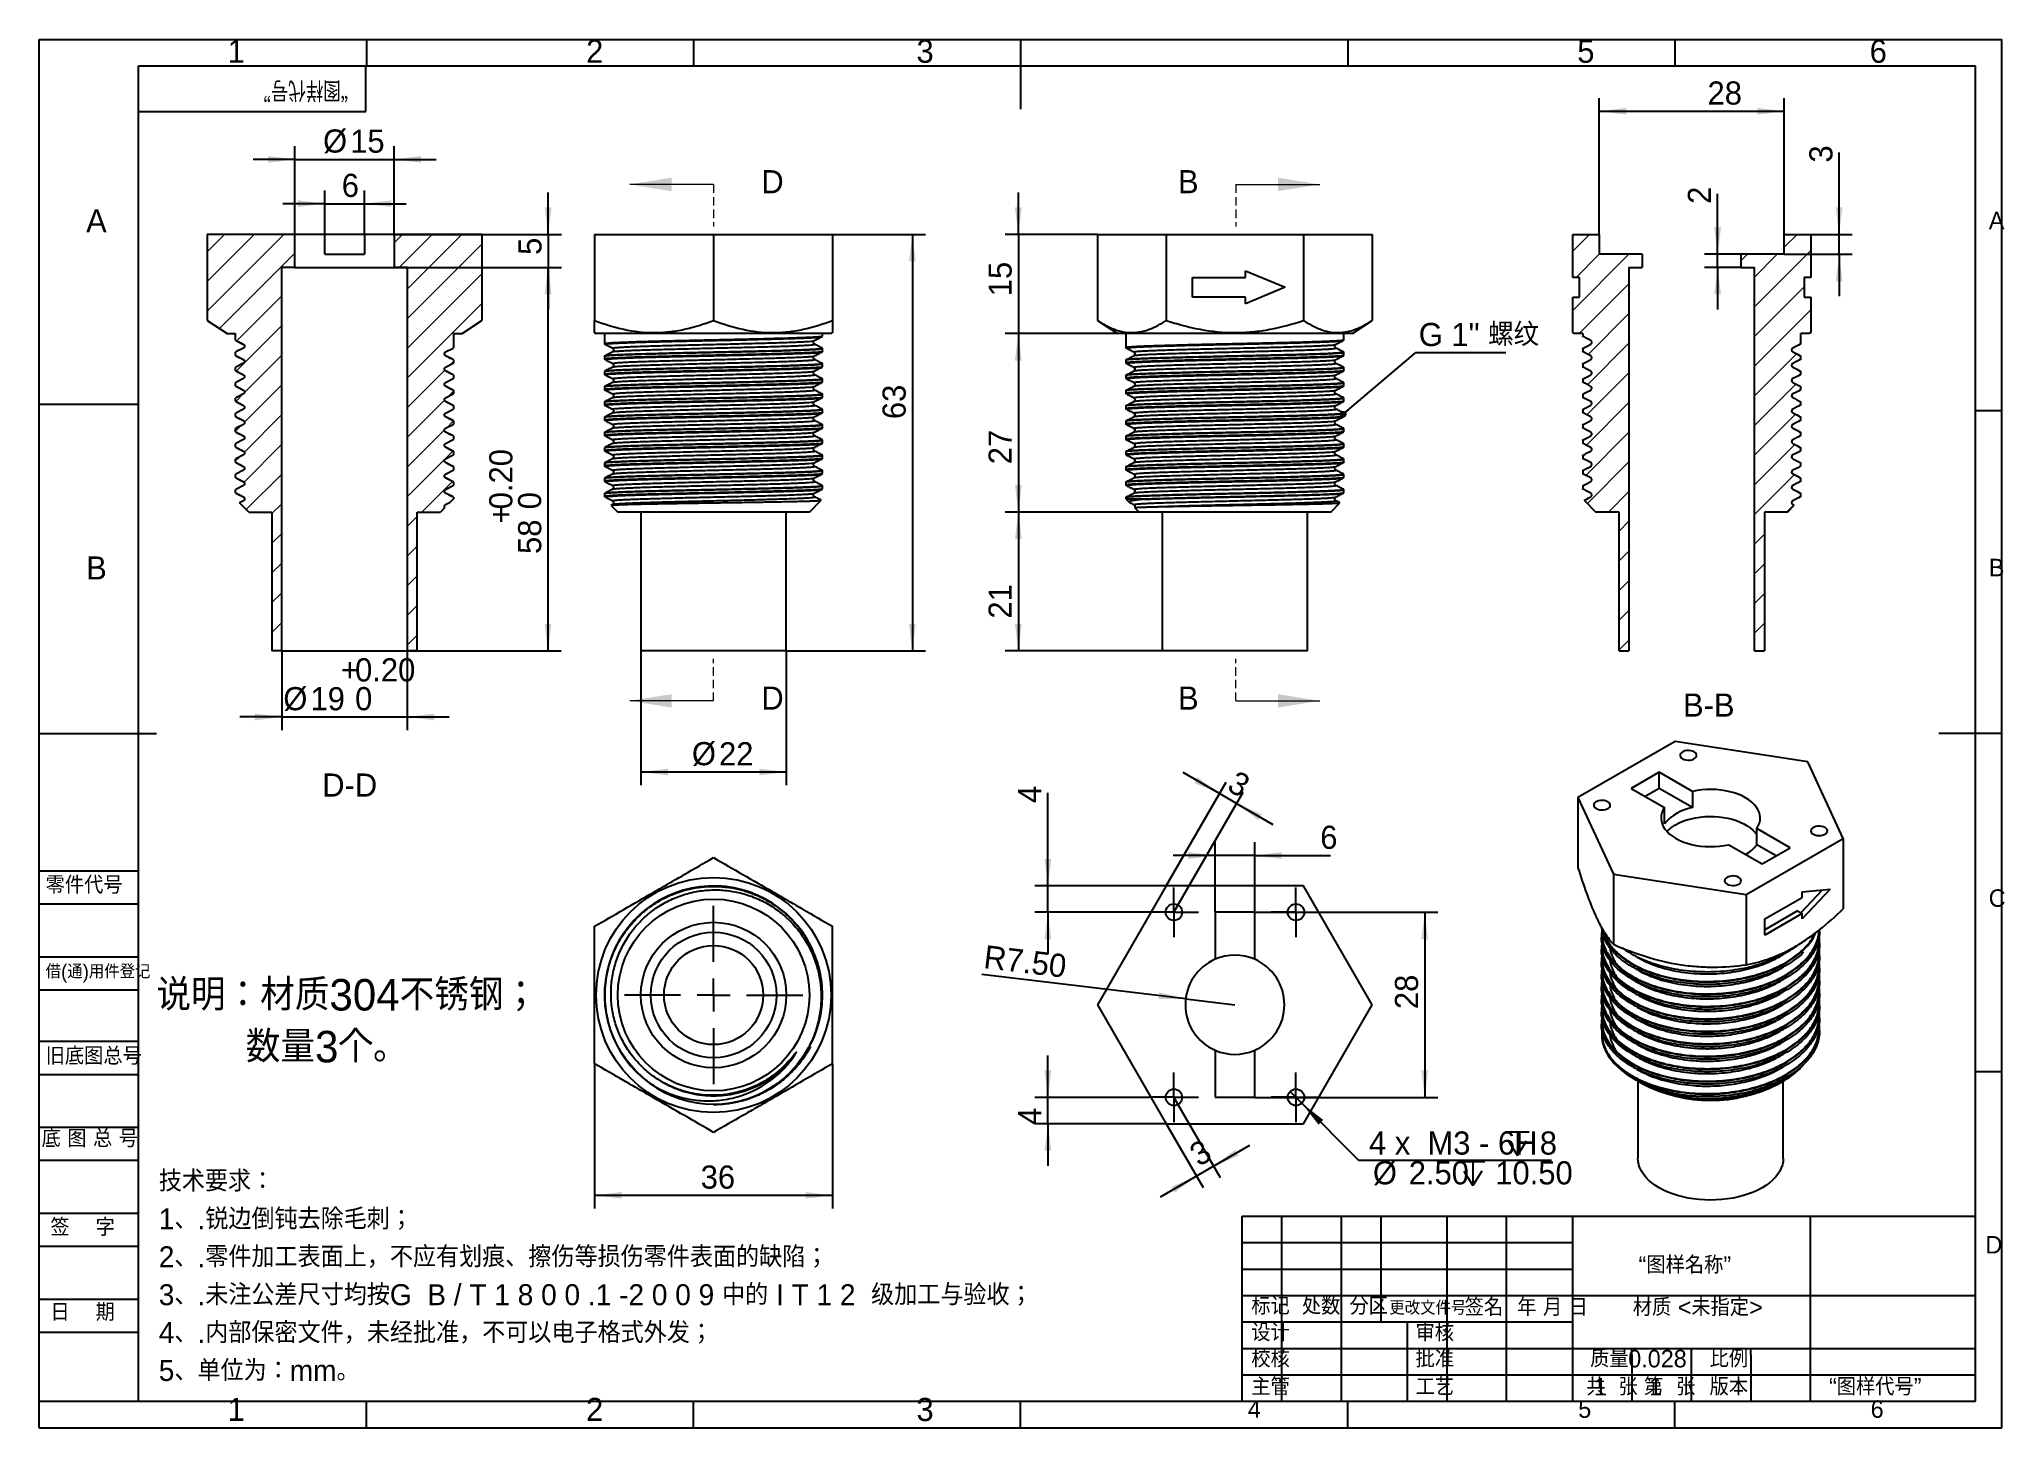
# Model space of a CAD drawing. Header units: millimetres. Extents: x 0 to 297, y 0 to 210.
import ezdxf

# ---------------------------------------------------------------- set-up
doc = ezdxf.new("R2010")
doc.units = ezdxf.units.MM
doc.linetypes.add('HIDDEN', pattern=[1.905, 1.27, -0.635])
doc.layers.add('图框', color=7, linetype='Continuous')
doc.layers.add('粗实线层', color=7, linetype='Continuous', lineweight=25)
doc.styles.add('SLDTEXTSTYLE0', font='', dxfattribs={"bigfont": 'bigfont'})
doc.styles.add('SLDTEXTSTYLE1', font='')
doc.styles.add('SLDTEXTSTYLE2', font='', dxfattribs={"bigfont": 'bigfont'})
doc.styles.get("Standard").update_dxf_attribs({"font": ''})
doc.styles.get('SLDTEXTSTYLE0').set_extended_font_data('汉仪长仿宋体')
doc.styles.get('SLDTEXTSTYLE1').set_extended_font_data('汉仪长仿宋体')
doc.styles.get('SLDTEXTSTYLE2').set_extended_font_data('长仿宋体')
doc.styles.get('Standard').set_extended_font_data('汉仪长仿宋体')
doc.dimstyles.new('SLDDIMSTYLE0', dxfattribs={"dimtxt": 3.5, "dimasz": 4.08, "dimexe": 0, "dimexo": 0.0625, "dimgap": 0.875, "dimtad": 2, "dimrnd": 1e-09, "dimzin": 12, "dimdsep": 46, "dimtxsty": 'SLDTEXTSTYLE1', "dimsah": 1, "dimcen": 0.09, "dimadec": 0, "dimazin": 3, "dimtfac": 1, "dimtmove": 0, "dimatfit": 0, "dimfxl": 0, "dimfrac": 2, "dimtolj": 1, "dimtzin": 12, "dimarcsym": 0})
doc.dimstyles.new('SLDDIMSTYLE1', dxfattribs={"dimtxt": 3.5, "dimasz": 4.08, "dimexe": 0, "dimexo": 0.0625, "dimgap": 0.875, "dimtad": 2, "dimrnd": 1e-09, "dimzin": 12, "dimdsep": 46, "dimtxsty": 'SLDTEXTSTYLE1', "dimsah": 1, "dimcen": 0.09, "dimadec": 0, "dimazin": 3, "dimtfac": 1, "dimtofl": 0, "dimtmove": 0, "dimatfit": 3, "dimfxl": 0, "dimfrac": 2, "dimtolj": 1, "dimtzin": 12, "dimarcsym": 0})
doc.dimstyles.new('SLDDIMSTYLE2', dxfattribs={"dimtxt": 0.18, "dimasz": 1.016, "dimexe": 0, "dimexo": 0.0625, "dimgap": 0, "dimtad": 0, "dimtih": 1, "dimtoh": 1, "dimdec": 0, "dimrnd": 1e-09, "dimzin": 0, "dimdsep": 46, "dimtxsty": 'Standard', "dimblk1": 'DOT', "dimblk2": 'DOT', "dimsah": 1, "dimcen": 0.09, "dimadec": 0, "dimazin": 0, "dimtfac": 1.016, "dimtdec": 0, "dimtofl": 0, "dimtmove": 0, "dimatfit": 3, "dimldrblk": 'DOT', "dimfxl": 0, "dimfrac": 2, "dimtolj": 1, "dimtzin": 0, "dimarcsym": 0})
doc.dimstyles.new('SLDDIMSTYLE3', dxfattribs={"dimtxt": 3.5, "dimasz": 4.08, "dimexe": 0, "dimexo": 0.0625, "dimgap": 0.875, "dimtad": 0, "dimtih": 1, "dimtoh": 1, "dimdec": 6, "dimrnd": 1e-09, "dimzin": 12, "dimdsep": 46, "dimtxsty": 'SLDTEXTSTYLE1', "dimblk1": 'NONE', "dimsah": 1, "dimcen": 0, "dimadec": 0, "dimazin": 3, "dimtfac": 1, "dimtmove": 0, "dimatfit": 3, "dimldrblk": 'NONE', "dimfxl": 0, "dimfrac": 2, "dimtolj": 1, "dimtzin": 12, "dimarcsym": 0})
doc.dimstyles.new('SLDDIMSTYLE4', dxfattribs={"dimtxt": 3.5, "dimasz": 4.08, "dimexe": 0, "dimexo": 0.0625, "dimgap": 0.875, "dimtad": 2, "dimrnd": 1e-09, "dimzin": 4, "dimdsep": 46, "dimtxsty": 'SLDTEXTSTYLE1', "dimsah": 1, "dimcen": 0, "dimadec": 0, "dimazin": 1, "dimtfac": 1, "dimtofl": 0, "dimtmove": 0, "dimatfit": 3, "dimfxl": 0, "dimfrac": 2, "dimtolj": 1, "dimtzin": 12, "dimarcsym": 0})
doc.dimstyles.new('SLDDIMSTYLE5', dxfattribs={"dimtxt": 3.5, "dimasz": 4.08, "dimexe": 0, "dimexo": 0.0625, "dimgap": 0.875, "dimtad": 2, "dimrnd": 1e-09, "dimzin": 12, "dimdsep": 46, "dimtxsty": 'SLDTEXTSTYLE1', "dimsah": 1, "dimcen": 0.09, "dimadec": 0, "dimazin": 3, "dimtol": 1, "dimtp": 0.2, "dimtfac": 1, "dimtmove": 0, "dimatfit": 0, "dimfxl": 0, "dimfrac": 2, "dimtolj": 1, "dimtzin": 0, "dimarcsym": 0})
doc.dimstyles.new('SLDDIMSTYLE6', dxfattribs={"dimtxt": 3.5, "dimasz": 4.08, "dimexe": 0, "dimexo": 0.0625, "dimgap": 0.875, "dimtad": 2, "dimrnd": 1e-09, "dimzin": 12, "dimdsep": 46, "dimtxsty": 'SLDTEXTSTYLE1', "dimsah": 1, "dimcen": 0.09, "dimadec": 0, "dimazin": 3, "dimtol": 1, "dimtp": 0.2, "dimtfac": 1, "dimtofl": 0, "dimtmove": 0, "dimatfit": 3, "dimfxl": 0, "dimfrac": 2, "dimtolj": 1, "dimtzin": 0, "dimarcsym": 0})

msp = doc.modelspace()

# ---------------------------------------------------------------- texts
at = {"color": 7, "linetype": 'Continuous', "char_height": 3.5, "attachment_point": 1, "style": 'SLDTEXTSTYLE1'}
for s, insert in [('D', (109.2685522, 190.4253052)), ('B', (172.3261202, 190.4253052)), ('D', (109.2685522, 112.3053052)), ('B', (172.3261202, 112.3053052))]:
    msp.add_mtext(s, dxfattribs=dict(at, insert=insert))
at = {"layer": '图框'}
for s, insert, char_height, attachment_point, style in [('1', (29.7944444, 210.1591163), 3.5, 2, 'SLDTEXTSTYLE1'), ('2', (84.0444444, 210.1591163), 3.5, 2, 'SLDTEXTSTYLE1'), ('3', (134.0444444, 210.1591163), 3.5, 2, 'SLDTEXTSTYLE1'), ('5', (234.0444444, 210.1591163), 3.5, 2, 'SLDTEXTSTYLE1'), ('6', (278.296875, 210.1591163), 3.5, 2, 'SLDTEXTSTYLE1'), ('A', (8.6454374, 184.4992994), 3.5, 2, 'SLDTEXTSTYLE1'), ('A', (296.2021159, 184.1241742), 2.6458333, 2, 'SLDTEXTSTYLE1'), ('B', (8.6454374, 131.9992994), 3.5, 2, 'SLDTEXTSTYLE1'), ('B', (296.2021159, 131.6241742), 2.6458333, 2, 'SLDTEXTSTYLE1'), ('B-B', (252.6442289, 111.2490814), 3.5, 2, 'SLDTEXTSTYLE1'), ('D-D', (46.975071, 99.1541663), 3.5, 2, 'SLDTEXTSTYLE1'), ('零件代号', (0.9581272, 83.6056506), 2.64583333, 1, 'SLDTEXTSTYLE0'), ('C', (296.2847982, 81.6241742), 2.6458333, 2, 'SLDTEXTSTYLE1'), ('借(通)用件登记', (0.9581272, 70.2590748), 2.11666667, 1, 'SLDTEXTSTYLE0'), ('旧底图总号', (0.9581272, 57.7357951), 2.64583333, 1, 'SLDTEXTSTYLE0'), ('底 图 总 号', (0.3407661, 45.256581), 2.64583333, 1, 'SLDTEXTSTYLE0'), ('  签    字', (5.5692919, 31.8268709), 2.64583333, 2, 'SLDTEXTSTYLE0'), ('D', (295.7847982, 29.1863632), 2.6458333, 2, 'SLDTEXTSTYLE1'), ('“图样名称”', (249.0261416, 26.1304851), 2.64583333, 2, 'SLDTEXTSTYLE0'), ('  日    期', (5.5692919, 18.9810516), 2.64583333, 2, 'SLDTEXTSTYLE0'), ('标记', (186.3293911, 19.9220239), 2.64583333, 2, 'SLDTEXTSTYLE0'), ('处数', (193.975889, 19.9220239), 2.64583333, 2, 'SLDTEXTSTYLE0'), ('分区', (201.178539, 19.9220239), 2.64583333, 2, 'SLDTEXTSTYLE0'), ('更改文件号', (210.1291624, 19.3780635), 2.11666667, 2, 'SLDTEXTSTYLE0'), ('签名', (218.6157133, 19.7313853), 2.64583333, 2, 'SLDTEXTSTYLE0'), ('年 月 日', (229.0076642, 19.7313853), 2.64583333, 2, 'SLDTEXTSTYLE0'), ('材质 <未指定>', (250.9768311, 19.7313853), 2.64583333, 2, 'SLDTEXTSTYLE0'), ('设计', (186.3293911, 15.9155015), 2.64583333, 2, 'SLDTEXTSTYLE0'), ('审核', (211.1836143, 15.9155015), 2.64583333, 2, 'SLDTEXTSTYLE0'), ('校核', (186.3293911, 11.955898), 2.64583333, 2, 'SLDTEXTSTYLE0'), ('批准', (211.1836143, 11.955898), 2.64583333, 2, 'SLDTEXTSTYLE0'), ('质量', (237.604791, 11.955898), 2.64583333, 2, 'SLDTEXTSTYLE0'), ('0.028', (240.4566204, 11.955898), 2.64583333, 1, 'SLDTEXTSTYLE1'), ('比例', (255.6860482, 11.955898), 2.64583333, 2, 'SLDTEXTSTYLE0'), ('主管', (186.3293911, 7.7093879), 2.64583333, 2, 'SLDTEXTSTYLE0'), ('工艺', (211.1836143, 7.7093879), 2.64583333, 2, 'SLDTEXTSTYLE0'), ('共  张 ', (238.008941, 7.7093879), 2.64583333, 2, 'SLDTEXTSTYLE0'), ('1', (235.2749247, 7.7093879), 2.6458333, 1, 'SLDTEXTSTYLE1'), ('第  张', (246.7180524, 7.7093879), 2.64583333, 2, 'SLDTEXTSTYLE0'), ('1', (243.6150616, 7.7093879), 2.6458333, 1, 'SLDTEXTSTYLE1'), ('版本', (255.6860482, 7.7093879), 2.64583333, 2, 'SLDTEXTSTYLE0'), ('“图样代号”', (270.8413439, 7.7093879), 2.64583333, 1, 'SLDTEXTSTYLE0'), ('1', (29.7944444, 4.7007521), 3.5, 2, 'SLDTEXTSTYLE1'), ('2', (84.0444444, 4.7007521), 3.5, 2, 'SLDTEXTSTYLE1'), ('3', (134.0444444, 4.7007521), 3.5, 2, 'SLDTEXTSTYLE1'), ('4', (183.8748264, 4.3256269), 2.6458333, 2, 'SLDTEXTSTYLE1'), ('5', (233.8748264, 4.3256269), 2.6458333, 2, 'SLDTEXTSTYLE1'), ('6', (278.1248264, 4.3256269), 2.6458333, 2, 'SLDTEXTSTYLE1')]:
    msp.add_mtext(s, dxfattribs=dict(at, insert=insert, char_height=char_height, attachment_point=attachment_point, style=style))
at = {"layer": '图框', "insert": (48.322979, 201.0735137), "char_height": 2.64583333, "attachment_point": 1, "rotation": 180, "style": 'SLDTEXTSTYLE2'}
msp.add_mtext('“图样代号”', dxfattribs=at)

# ---------------------------------------------------------------- blocks, each defined once
blk = doc.blocks.new('SW_NOTE_0')
at = {"layer": '图框', "color": 0, "attachment_point": 1, "style": 'SLDTEXTSTYLE0'}
for s, insert, char_height in [('说明：材质304不锈钢；', (0, 6.14), 4.7625), ('  数量3个。', (10, -1.71), 4.762)]:
    blk.add_mtext(s, dxfattribs=dict(at, insert=insert, char_height=char_height))
blk = doc.blocks.new('SW_NOTE_1')
at = {"layer": '图框', "color": 0, "char_height": 3.175, "attachment_point": 1, "style": 'SLDTEXTSTYLE0'}
for s, insert in [('技术要求：', (0, 4.09)), ('1、.锐边倒钝去除毛刺；', (0, -1.64)), ('2、.零件加工表面上，不应有划痕、擦伤等损伤零件表面的缺陷；', (0, -7.37)), ('3、.未注公差尺寸均按G  B / T 1 8 0 0 .1 -2 0 0 9 中的 I T 1 2  级加工与验收；', (0, -13.11)), ('4、.内部保密文件，未经批准，不可以电子格式外发；', (0, -18.84)), ('5、单位为：mm。', (0, -24.57))]:
    blk.add_mtext(s, dxfattribs=dict(at, insert=insert))
blk = doc.blocks.new('_D')
at = {"layer": '图框'}
for p, q in [((148.16, 180.7), (148.16, 187.05)), ((160.15, 180.7), (146.16, 180.7)), ((148.16, 180.7), (148.16, 165.7)), ((163.15, 165.7), (146.16, 165.7)), ((148.16, 165.7), (148.16, 159.35))]:
    blk.add_line(p, q, dxfattribs=at)
for points in [[(148.16, 180.7), (148.67, 184.78), (147.65, 184.78)], [(148.16, 165.7), (147.65, 161.62), (148.67, 161.62)]]:
    blk.add_solid(points, dxfattribs=at)
at = {"layer": '图框', "insert": (143.65, 171.35), "char_height": 3.5, "attachment_point": 1, "rotation": 90, "style": 'SLDTEXTSTYLE1'}
blk.add_mtext('15', dxfattribs=at)
blk = doc.blocks.new('_D_1')
at = {"layer": '图框'}
for p, q in [((166.43, 138.7), (146.16, 138.7)), ((148.16, 138.7), (148.16, 117.7)), ((169.93, 117.7), (146.16, 117.7))]:
    blk.add_line(p, q, dxfattribs=at)
for points in [[(148.16, 138.7), (147.65, 134.62), (148.67, 134.62)], [(148.16, 117.7), (148.67, 121.78), (147.65, 121.78)]]:
    blk.add_solid(points, dxfattribs=at)
at = {"layer": '图框', "insert": (143.65, 122.58), "char_height": 3.5, "attachment_point": 1, "rotation": 90, "style": 'SLDTEXTSTYLE1'}
blk.add_mtext('21', dxfattribs=at)
blk = doc.blocks.new('_D_2')
at = {"layer": '图框'}
for p, q in [((163.15, 165.7), (146.16, 165.7)), ((148.16, 165.7), (148.16, 138.7)), ((166.43, 138.7), (146.16, 138.7))]:
    blk.add_line(p, q, dxfattribs=at)
for points in [[(148.16, 165.7), (147.65, 161.62), (148.67, 161.62)], [(148.16, 138.7), (148.67, 142.78), (147.65, 142.78)]]:
    blk.add_solid(points, dxfattribs=at)
at = {"layer": '图框', "insert": (143.65, 145.93), "char_height": 3.5, "attachment_point": 1, "rotation": 90, "style": 'SLDTEXTSTYLE1'}
blk.add_mtext('27', dxfattribs=at)
blk = doc.blocks.new('SW_NOTE_2')
at = {"layer": '图框', "color": 0}
blk.add_line((13.66, 0), (0, 0), dxfattribs=at)
at = {"layer": '图框', "color": 0, "insert": (0.49, 4.52), "char_height": 3.5, "attachment_point": 1, "style": 'SLDTEXTSTYLE0'}
blk.add_mtext('G 1" 螺纹', dxfattribs=at)
blk = doc.blocks.new('_DOT')
at = {"color": 0, "linetype": 'ByBlock', "lineweight": -2}
blk.add_line((-0.5, 0), (-1, 0), dxfattribs=at)
at = {"color": 0, "linetype": 'ByBlock', "const_width": 0.5}
blk.add_lwpolyline([(-0.25, 0, 1), (0.25, 0, 1)], format="xyb", close=True, dxfattribs=at)
blk = doc.blocks.new('SW_SYMBOL_HOLE_DEPTH')
at = {"layer": '图框', "color": 0}
for p, q in [((0, 875), (800, 875)), ((400, 875), (400, 75)), ((100, 555), (400, 75)), ((700, 555), (400, 75))]:
    blk.add_line(p, q, dxfattribs=at)
blk = doc.blocks.new('_D_3')
at = {"layer": '图框'}
for p, q in [((189.29, 51.05), (191.05, 49.28)), ((191.05, 49.28), (199.64, 40.67)), ((199.64, 40.67), (228.83, 40.67))]:
    blk.add_line(p, q, dxfattribs=at)
blk.add_solid([(191.05, 49.28), (193.58, 46.03), (194.3, 46.75)], dxfattribs=at)
at = {"layer": '图框', "xscale": 0.004511737089201878, "yscale": 0.004511737089201878, "zscale": 0.004511737089201878}
for p in [(221.87, 41.01), (215.14, 36.49)]:
    blk.add_blockref('SW_SYMBOL_HOLE_DEPTH', p, dxfattribs=at)
at = {"layer": '图框', "char_height": 3.5, "attachment_point": 1, "style": 'SLDTEXTSTYLE1'}
for s, insert in [('4 x  M3 - 6H ', (201.23, 45)), (' 8', (225.77, 45)), ('%%c', (201.82, 40.5)), (' 2.50 ', (205.94, 40.49)), (' 10.50', (219.04, 40.49))]:
    blk.add_mtext(s, dxfattribs=dict(at, insert=insert))
blk = doc.blocks.new('_NONE')
blk = doc.blocks.new('_D_4')
at = {"layer": '图框'}
for p, q in [((152.64, 82.16), (152.64, 96.22)), ((170.54, 82.16), (150.64, 82.16)), ((152.64, 78.16), (152.64, 82.16)), ((167.95, 78.16), (150.64, 78.16)), ((152.64, 78.16), (152.64, 71.81))]:
    blk.add_line(p, q, dxfattribs=at)
for points in [[(152.64, 82.16), (153.14, 86.24), (152.13, 86.24)], [(152.64, 78.16), (152.13, 74.08), (153.14, 74.08)]]:
    blk.add_solid(points, dxfattribs=at)
at = {"layer": '图框', "insert": (148.12, 94.68), "char_height": 3.5, "attachment_point": 1, "rotation": 90, "style": 'SLDTEXTSTYLE1'}
blk.add_mtext('4', dxfattribs=at)
blk = doc.blocks.new('_D_5')
at = {"layer": '图框'}
for p, q in [((178.59, 96.1), (173.09, 99.28)), ((170.54, 82.16), (179.59, 97.83)), ((171.7, 78.16), (182.19, 96.33)), ((181.19, 94.6), (178.59, 96.1)), ((181.19, 94.6), (186.69, 91.43))]:
    blk.add_line(p, q, dxfattribs=at)
for points in [[(178.59, 96.1), (175.31, 98.58), (174.8, 97.7)], [(181.19, 94.6), (184.47, 92.12), (184.97, 93)]]:
    blk.add_solid(points, dxfattribs=at)
at = {"layer": '图框', "insert": (181.31, 99.74), "char_height": 3.5, "attachment_point": 1, "rotation": 330, "style": 'SLDTEXTSTYLE1'}
blk.add_mtext('3', dxfattribs=at)
blk = doc.blocks.new('_D_6')
at = {"layer": '图框'}
for p, q in [((152.64, 50.16), (152.64, 56.51)), ((167.95, 50.16), (150.64, 50.16)), ((152.64, 46.16), (152.64, 50.16)), ((170.54, 46.16), (150.64, 46.16)), ((152.64, 46.16), (152.64, 39.81))]:
    blk.add_line(p, q, dxfattribs=at)
for points in [[(152.64, 50.16), (153.14, 54.24), (152.13, 54.24)], [(152.64, 46.16), (152.13, 42.08), (153.14, 42.08)]]:
    blk.add_solid(points, dxfattribs=at)
at = {"layer": '图框', "insert": (148.12, 45.99), "char_height": 3.5, "attachment_point": 1, "rotation": 90, "style": 'SLDTEXTSTYLE1'}
blk.add_mtext('4', dxfattribs=at)
blk = doc.blocks.new('_D_7')
at = {"layer": '图框'}
for p, q in [((171.7, 50.16), (178.71, 38.01)), ((170.54, 46.16), (176.11, 36.51)), ((177.71, 39.74), (183.21, 42.92)), ((177.71, 39.74), (175.11, 38.24)), ((175.11, 38.24), (169.62, 35.07))]:
    blk.add_line(p, q, dxfattribs=at)
for points in [[(177.71, 39.74), (181.5, 41.34), (180.99, 42.22)], [(175.11, 38.24), (171.33, 36.64), (171.84, 35.76)]]:
    blk.add_solid(points, dxfattribs=at)
at = {"layer": '图框', "insert": (173.71, 42.64), "char_height": 3.5, "attachment_point": 1, "rotation": 30, "style": 'SLDTEXTSTYLE1'}
blk.add_mtext('3', dxfattribs=at)
blk = doc.blocks.new('_D_8')
at = {"layer": '图框'}
for q in [(142.66, 68.73), (180.93, 64.16)]:
    blk.add_line((173.49, 65.05), q, dxfattribs=at)
blk.add_solid([(173.49, 65.05), (169.49, 66.04), (169.37, 65.03)], dxfattribs=at)
at = {"layer": '图框', "insert": (143.2, 73.2), "char_height": 3.5, "attachment_point": 1, "rotation": 353.1989, "style": 'SLDTEXTSTYLE1'}
blk.add_mtext('R7.50', dxfattribs=at)
blk = doc.blocks.new('_D_9')
at = {"layer": '图框'}
for p, q in [((177.93, 86.74), (171.58, 86.74)), ((177.93, 78.16), (177.93, 88.74)), ((183.93, 86.74), (177.93, 86.74)), ((183.93, 78.16), (183.93, 88.74)), ((183.93, 86.74), (195.38, 86.74))]:
    blk.add_line(p, q, dxfattribs=at)
for points in [[(177.93, 86.74), (173.85, 87.25), (173.85, 86.23)], [(183.93, 86.74), (188.01, 86.23), (188.01, 87.25)]]:
    blk.add_solid(points, dxfattribs=at)
at = {"layer": '图框', "insert": (193.85, 91.25), "char_height": 3.5, "attachment_point": 1, "style": 'SLDTEXTSTYLE1'}
blk.add_mtext('6', dxfattribs=at)
blk = doc.blocks.new('_D_10')
at = {"layer": '图框'}
for p, q in [((183.93, 78.16), (211.66, 78.16)), ((209.66, 78.16), (209.66, 50.16)), ((183.93, 50.16), (211.66, 50.16))]:
    blk.add_line(p, q, dxfattribs=at)
for points in [[(209.66, 78.16), (209.15, 74.08), (210.16, 74.08)], [(209.66, 50.16), (210.16, 54.24), (209.15, 54.24)]]:
    blk.add_solid(points, dxfattribs=at)
at = {"layer": '图框', "insert": (205.15, 63.51), "char_height": 3.5, "attachment_point": 1, "rotation": 90, "style": 'SLDTEXTSTYLE1'}
blk.add_mtext('28', dxfattribs=at)
blk = doc.blocks.new('SW_CENTERMARKSYMBOL_0')
at = {"layer": '图框', "color": 0}
for p, q in [((0, 2.5), (0, 3.75)), ((-2.5, 0), (-3.75, 0)), ((0, 0), (-2.5, 0)), ((0, 0), (0, 2.5)), ((0, 0), (0, -2.5)), ((0, 0), (2.5, 0)), ((2.5, 0), (3.75, 0)), ((0, -2.5), (0, -3.75))]:
    blk.add_line(p, q, dxfattribs=at)
blk = doc.blocks.new('SW_CENTERMARKSYMBOL_1')
at = {"layer": '图框', "color": 0}
for p, q in [((0, 2.5), (0, 3.75)), ((-2.5, 0), (-3.75, 0)), ((0, 0), (-2.5, 0)), ((0, 0), (0, 2.5)), ((0, 0), (0, -2.5)), ((0, 0), (2.5, 0)), ((2.5, 0), (3.75, 0)), ((0, -2.5), (0, -3.75))]:
    blk.add_line(p, q, dxfattribs=at)
blk = doc.blocks.new('SW_CENTERMARKSYMBOL_2')
at = {"layer": '图框', "color": 0}
for p, q in [((0, 2.5), (0, 3.75)), ((-2.5, 0), (-3.75, 0)), ((0, 0), (-2.5, 0)), ((0, 0), (0, 2.5)), ((0, 0), (0, -2.5)), ((0, 0), (2.5, 0)), ((2.5, 0), (3.75, 0)), ((0, -2.5), (0, -3.75))]:
    blk.add_line(p, q, dxfattribs=at)
blk = doc.blocks.new('SW_CENTERMARKSYMBOL_3')
at = {"layer": '图框', "color": 0}
for p, q in [((0, 2.5), (0, 3.75)), ((-2.5, 0), (-3.75, 0)), ((0, 0), (-2.5, 0)), ((0, 0), (0, 2.5)), ((0, 0), (0, -2.5)), ((0, 0), (2.5, 0)), ((2.5, 0), (3.75, 0)), ((0, -2.5), (0, -3.75))]:
    blk.add_line(p, q, dxfattribs=at)
blk = doc.blocks.new('_D_11')
at = {"layer": '图框'}
for p, q in [((272.37, 180.7), (272.37, 193.1)), ((268.07, 180.7), (274.37, 180.7)), ((272.37, 177.7), (272.37, 180.7)), ((264.07, 177.7), (274.37, 177.7)), ((272.37, 177.7), (272.37, 171.35))]:
    blk.add_line(p, q, dxfattribs=at)
for points in [[(272.37, 180.7), (272.88, 184.78), (271.87, 184.78)], [(272.37, 177.7), (271.87, 173.62), (272.88, 173.62)]]:
    blk.add_solid(points, dxfattribs=at)
at = {"layer": '图框', "insert": (267.86, 191.57), "char_height": 3.5, "attachment_point": 1, "rotation": 90, "style": 'SLDTEXTSTYLE1'}
blk.add_mtext('3', dxfattribs=at)
blk = doc.blocks.new('_D_12')
at = {"layer": '图框'}
for p, q in [((253.99, 177.7), (253.99, 186.85)), ((257.57, 177.7), (251.99, 177.7)), ((257.57, 175.7), (251.99, 175.7)), ((253.99, 175.7), (253.99, 177.7)), ((253.99, 175.7), (253.99, 169.35))]:
    blk.add_line(p, q, dxfattribs=at)
for points in [[(253.99, 177.7), (254.5, 181.78), (253.48, 181.78)], [(253.99, 175.7), (253.48, 171.62), (254.5, 171.62)]]:
    blk.add_solid(points, dxfattribs=at)
at = {"layer": '图框', "insert": (249.48, 185.32), "char_height": 3.5, "attachment_point": 1, "rotation": 90, "style": 'SLDTEXTSTYLE1'}
blk.add_mtext('2', dxfattribs=at)
blk = doc.blocks.new('_D_13')
at = {"layer": '图框'}
for p, q in [((236.07, 180.7), (236.07, 201.33)), ((236.07, 199.33), (264.07, 199.33)), ((264.07, 180.7), (264.07, 201.33))]:
    blk.add_line(p, q, dxfattribs=at)
for points in [[(236.07, 199.33), (240.15, 198.82), (240.15, 199.84)], [(264.07, 199.33), (259.99, 199.84), (259.99, 198.82)]]:
    blk.add_solid(points, dxfattribs=at)
at = {"layer": '图框', "insert": (252.46, 203.84), "char_height": 3.5, "attachment_point": 1, "style": 'SLDTEXTSTYLE1'}
blk.add_mtext('28', dxfattribs=at)
blk = doc.blocks.new('_D_14')
at = {"layer": '图框'}
for p, q in [((91.04, 117.7), (91.04, 97.37)), ((113.04, 117.7), (113.04, 97.37)), ((113.04, 99.37), (91.04, 99.37))]:
    blk.add_line(p, q, dxfattribs=at)
for points in [[(91.04, 99.37), (95.12, 98.86), (95.12, 99.88)], [(113.04, 99.37), (108.96, 99.88), (108.96, 98.86)]]:
    blk.add_solid(points, dxfattribs=at)
at = {"layer": '图框', "char_height": 3.5, "attachment_point": 1, "style": 'SLDTEXTSTYLE1'}
for s, insert in [('%%c', (98.76, 103.9)), ('22', (102.87, 103.88))]:
    blk.add_mtext(s, dxfattribs=dict(at, insert=insert))
blk = doc.blocks.new('_D_15')
at = {"layer": '图框'}
for p, q in [((120.04, 180.7), (134.12, 180.7)), ((132.12, 180.7), (132.12, 117.7)), ((113.04, 117.7), (134.12, 117.7))]:
    blk.add_line(p, q, dxfattribs=at)
for points in [[(132.12, 180.7), (131.61, 176.62), (132.63, 176.62)], [(132.12, 117.7), (132.63, 121.78), (131.61, 121.78)]]:
    blk.add_solid(points, dxfattribs=at)
at = {"layer": '图框', "insert": (127.61, 152.76), "char_height": 3.5, "attachment_point": 1, "rotation": 90, "style": 'SLDTEXTSTYLE1'}
blk.add_mtext('63', dxfattribs=at)
blk = doc.blocks.new('_D_16')
at = {"layer": '图框'}
for p, q in [((36.69, 117.7), (36.69, 105.7)), ((55.69, 117.7), (55.69, 105.7)), ((36.69, 107.7), (30.34, 107.7)), ((36.69, 107.7), (55.69, 107.7)), ((55.69, 107.7), (62.04, 107.7))]:
    blk.add_line(p, q, dxfattribs=at)
for points in [[(36.69, 107.7), (32.61, 108.21), (32.61, 107.19)], [(55.69, 107.7), (59.77, 107.19), (59.77, 108.21)]]:
    blk.add_solid(points, dxfattribs=at)
at = {"layer": '图框', "char_height": 3.5, "attachment_point": 1, "style": 'SLDTEXTSTYLE1'}
for s, insert in [('+', (45.64, 116.58)), ('0.20', (47.79, 116.58)), ('%%c', (36.93, 112.22)), ('19', (41.04, 112.21)), ('0', (47.79, 112.22))]:
    blk.add_mtext(s, dxfattribs=dict(at, insert=insert))
blk = doc.blocks.new('_D_17')
at = {"layer": '图框'}
for p, q in [((55.69, 175.7), (78.98, 175.7)), ((76.98, 175.7), (76.98, 117.7)), ((55.69, 117.7), (78.98, 117.7))]:
    blk.add_line(p, q, dxfattribs=at)
for points in [[(76.98, 175.7), (76.47, 171.62), (77.48, 171.62)], [(76.98, 117.7), (77.48, 121.78), (76.47, 121.78)]]:
    blk.add_solid(points, dxfattribs=at)
at = {"layer": '图框', "char_height": 3.5, "attachment_point": 1, "rotation": 90, "style": 'SLDTEXTSTYLE1'}
for s, insert in [('0.20', (68.09, 139.12)), ('0', (72.45, 139.12)), ('+', (68.09, 136.96)), ('58', (72.46, 132.36))]:
    blk.add_mtext(s, dxfattribs=dict(at, insert=insert))
blk = doc.blocks.new('_D_18')
at = {"layer": '图框'}
for p, q in [((38.69, 180.7), (38.69, 194.05)), ((53.69, 180.7), (53.69, 194.05)), ((38.69, 192.05), (32.34, 192.05)), ((38.69, 192.05), (53.69, 192.05)), ((53.69, 192.05), (60.04, 192.05))]:
    blk.add_line(p, q, dxfattribs=at)
for points in [[(38.69, 192.05), (34.61, 192.56), (34.61, 191.54)], [(53.69, 192.05), (57.77, 191.54), (57.77, 192.56)]]:
    blk.add_solid(points, dxfattribs=at)
at = {"layer": '图框', "char_height": 3.5, "attachment_point": 1, "style": 'SLDTEXTSTYLE1'}
for s, insert in [('%%c', (42.94, 196.58)), ('15', (47.05, 196.56))]:
    blk.add_mtext(s, dxfattribs=dict(at, insert=insert))
blk = doc.blocks.new('_D_19')
at = {"layer": '图框'}
for p, q in [((43.19, 185.35), (36.84, 185.35)), ((43.19, 180.7), (43.19, 187.35)), ((43.19, 185.35), (49.19, 185.35)), ((49.19, 180.7), (49.19, 187.35)), ((49.19, 185.35), (55.54, 185.35))]:
    blk.add_line(p, q, dxfattribs=at)
for points in [[(43.19, 185.35), (39.11, 185.86), (39.11, 184.85)], [(49.19, 185.35), (53.27, 184.85), (53.27, 185.86)]]:
    blk.add_solid(points, dxfattribs=at)
at = {"layer": '图框', "insert": (45.77, 189.87), "char_height": 3.5, "attachment_point": 1, "style": 'SLDTEXTSTYLE1'}
blk.add_mtext('6', dxfattribs=at)
blk = doc.blocks.new('_D_20')
at = {"layer": '图框'}
for p, q in [((77.01, 180.7), (77.01, 187.05)), ((53.69, 180.7), (79.01, 180.7)), ((77.01, 180.7), (77.01, 175.7)), ((53.69, 175.7), (79.01, 175.7)), ((77.01, 175.7), (77.01, 169.35))]:
    blk.add_line(p, q, dxfattribs=at)
for points in [[(77.01, 180.7), (77.52, 184.78), (76.51, 184.78)], [(77.01, 175.7), (76.51, 171.62), (77.52, 171.62)]]:
    blk.add_solid(points, dxfattribs=at)
at = {"layer": '图框', "insert": (72.5, 177.6), "char_height": 3.5, "attachment_point": 1, "rotation": 90, "style": 'SLDTEXTSTYLE1'}
blk.add_mtext('5', dxfattribs=at)
blk = doc.blocks.new('_D_21')
at = {"layer": '图框'}
for p, q in [((84.04, 55.25), (84.04, 33.33)), ((120.04, 55.25), (120.04, 33.33)), ((120.04, 35.33), (84.04, 35.33))]:
    blk.add_line(p, q, dxfattribs=at)
for points in [[(84.04, 35.33), (88.12, 34.83), (88.12, 35.84)], [(120.04, 35.33), (115.96, 35.84), (115.96, 34.83)]]:
    blk.add_solid(points, dxfattribs=at)
at = {"layer": '图框', "insert": (100.09, 39.85), "char_height": 3.5, "attachment_point": 1, "style": 'SLDTEXTSTYLE1'}
blk.add_mtext('36', dxfattribs=at)
blk = doc.blocks.new('SW_CENTERMARKSYMBOL_4')
at = {"layer": '图框', "color": 0}
for p, q in [((0, 5), (0, 13.5)), ((-5, 0), (-13.5, 0)), ((0, 0), (-2.5, 0)), ((0, 0), (0, 2.5)), ((0, 0), (0, -2.5)), ((0, 0), (2.5, 0)), ((5, 0), (13.5, 0)), ((0, -5), (0, -13.5))]:
    blk.add_line(p, q, dxfattribs=at)

# ---------------------------------------------------------------- dimensions: what is measured, and where the dimension line sits
at = {"layer": '图框'}
for base, p1, p2, dimstyle, picture, middle in [((264.0680336, 199.3299123), (236.0680336, 180.6983989), (264.0680336, 180.6983989), 'SLDDIMSTYLE1', '_D_13', (253.9892861, 199.3299123)), ((49.1914251, 185.3547098), (43.1914251, 180.6983989), (49.1914251, 180.6983989), 'SLDDIMSTYLE0', '_D_19', (46.533241, 185.3547098)), ((177.9330913, 86.7420502), (183.9330913, 78.1645034), (177.9330913, 78.1645034), 'SLDDIMSTYLE0', '_D_9', (194.617427, 86.7420502)), ((84.0411408, 35.3339763), (120.0411408, 55.2469785), (84.0411408, 55.2469785), 'SLDDIMSTYLE1', '_D_21', (101.626111, 35.3339763))]:
    dim = msp.add_linear_dim(base=base, p1=p1, p2=p2, dimstyle=dimstyle, dxfattribs=at)
    dim.commit()
    dim.dimension.update_dxf_attribs({"geometry": picture, "text_midpoint": middle, "dimtype": 160})
for base, p1, p2, dimstyle, picture, middle in [((53.6914251, 192.0525234), (38.6914251, 180.6983989), (53.6914251, 180.6983989), 'SLDDIMSTYLE0', '_D_18', (46.533241, 192.0525234)), ((55.6914251, 107.6983989), (36.6914251, 117.6983989), (55.6914251, 117.6983989), 'SLDDIMSTYLE5', '_D_16', (45.4292376, 107.6983989)), ((91.0411408, 99.3707721), (113.0411408, 117.6983989), (91.0411408, 117.6983989), 'SLDDIMSTYLE0', '_D_14', (102.35007, 99.3707721))]:
    dim = msp.add_linear_dim(base=base, p1=p1, p2=p2, text='%%c<>', dimstyle=dimstyle, dxfattribs=at)
    dim.commit()
    dim.dimension.update_dxf_attribs({"geometry": picture, "text_midpoint": middle, "dimtype": 160})
for base, p1, p2, angle, dimstyle, picture, middle in [((272.374962, 180.6983989), (264.0680336, 177.6983989), (268.0680336, 180.6983989), 90, 'SLDDIMSTYLE0', '_D_11', (272.374962, 192.3337228)), ((253.9892861, 177.6983989), (257.5664971, 175.6983989), (257.5664971, 177.6983989), 90, 'SLDDIMSTYLE0', '_D_12', (253.9892861, 186.0852376)), ((77.014214, 175.6983989), (53.6914251, 180.6983989), (53.6914251, 175.6983989), 90, 'SLDDIMSTYLE0', '_D_20', (77.014214, 178.3684785)), ((148.1612884, 165.6983989), (160.1484816, 180.6983989), (163.1484816, 165.6983989), 90, 'SLDDIMSTYLE0', '_D', (148.1612884, 172.8820144)), ((132.1172628, 117.6983989), (120.0411408, 180.6983989), (113.0411408, 117.6983989), 90, 'SLDDIMSTYLE1', '_D_15', (132.1172628, 154.2963609)), ((76.9760348, 117.6983989), (55.6914251, 175.6983989), (55.6914251, 117.6983989), 90, 'SLDDIMSTYLE6', '_D_17', (76.9760348, 138.8099692)), ((148.1612884, 138.6983989), (163.1484816, 165.6983989), (166.4330913, 138.6983989), 90, 'SLDDIMSTYLE1', '_D_2', (148.1612884, 147.4657362)), ((148.1612884, 117.6983989), (166.4330913, 138.6983989), (169.9330913, 117.6983989), 90, 'SLDDIMSTYLE1', '_D_1', (148.1612884, 124.1145306)), ((178.5879796, 96.1026508), (171.6954869, 78.1645034), (170.5407864, 82.1645034), 330, 'SLDDIMSTYLE0', '_D_5', (179.7190586, 95.4496221)), ((152.6366756, 82.1645034), (167.9454869, 78.1645034), (170.5407864, 82.1645034), 90, 'SLDDIMSTYLE0', '_D_4', (152.6366756, 95.4496221)), ((209.656923, 50.1645034), (183.9330913, 78.1645034), (183.9330913, 50.1645034), 90, 'SLDDIMSTYLE1', '_D_10', (209.656923, 65.0413324)), ((152.6366756, 50.1645034), (170.5407864, 46.1645034), (167.9454869, 50.1645034), 90, 'SLDDIMSTYLE0', '_D_6', (152.6366756, 46.7606062)), ((175.1146878, 38.2422738), (171.6954869, 50.1645034), (170.5407864, 46.1645034), 30, 'SLDDIMSTYLE0', '_D_7', (176.6283645, 39.1161955))]:
    dim = msp.add_linear_dim(base=base, p1=p1, p2=p2, angle=angle, dimstyle=dimstyle, dxfattribs=at)
    dim.commit()
    dim.dimension.update_dxf_attribs({"geometry": picture, "text_midpoint": middle, "dimtype": 160})
dim = msp.add_radius_dim(center=(180.9330913, 64.1645034), mpoint=(173.4858667, 65.0526734), dimstyle='SLDDIMSTYLE4', dxfattribs=at)
dim.commit()
dim.dimension.update_dxf_attribs({"geometry": '_D_8', "text_midpoint": (146.4035507, 68.2825725), "dimtype": 164})
dim = msp.add_diameter_dim_2p(p1=(189.2877009, 51.0492748), p2=(191.0536902, 49.279732), text='4 x  M3 - 6H {\\fGDT;x} 8\\P%%c 2.50 {\\fGDT;x} 10.50\\P', dimstyle='SLDDIMSTYLE3', override={"dimpost": '<>'}, dxfattribs=at)
dim.commit()
dim.dimension.update_dxf_attribs({"geometry": '_D_3', "text_midpoint": (215.0321071, 40.4885941), "dimtype": 163})

# ---------------------------------------------------------------- hatches: boundary and pattern name
at = {"layer": '图框', "linetype": 'Continuous', "lineweight": 18}
h = msp.add_hatch(dxfattribs=at)
h.set_pattern_fill('ANSI31', color=256, angle=3e-322, style=0)
edge = h.paths.add_edge_path(flags=0)
edge.add_line((38.6914251, 175.6983989), (38.6914251, 180.6983989))
edge.add_line((38.6914251, 180.6983989), (25.4068154, 180.6983989))
edge.add_line((25.4068154, 180.6983989), (25.4068154, 167.6983989))
edge.add_line((25.4068154, 167.6983989), (28.4068154, 165.6983989))
edge.add_line((28.4068154, 165.6983989), (29.6914251, 165.6983989))
edge.add_line((29.6914251, 165.6983989), (29.6914251, 164.7118145))
edge.add_spline(control_points=[(29.6914251, 164.7118145), (29.7127988, 164.6917435), (29.7365345, 164.6749994), (29.7620508, 164.6617164)], knot_values=[0, 0, 0, 0, 0.255892698, 0.255892698, 0.255892698, 0.255892698], weights=[0.944747067, 0.9568310271, 0.9752486714, 1], degree=3, periodic=0)
edge.add_line((29.7620508, 164.6617164), (30.8985713, 164.0700813))
edge.add_spline(control_points=[(30.8985713, 164.0700813), (31.1579029, 163.9350818), (31.1579029, 163.642716), (30.8985713, 163.5077164)], knot_values=[0, 0, 0, 0, 1, 1, 1, 1], weights=[1, 0.6411657422, 0.6411657422, 1], degree=3, periodic=0)
edge.add_line((30.8985713, 163.5077164), (29.7620508, 162.9160813))
edge.add_spline(control_points=[(29.7620508, 162.9160813), (29.7365345, 162.9027984), (29.7127988, 162.8860543), (29.6914251, 162.8659833)], knot_values=[0, 0, 0, 0, 0.255892698, 0.255892698, 0.255892698, 0.255892698], weights=[1, 0.9752486714, 0.9568310271, 0.944747067], degree=3, periodic=0)
edge.add_line((29.6914251, 162.8659833), (29.6914251, 162.4028145))
edge.add_spline(control_points=[(29.6914251, 162.4028145), (29.7127988, 162.3827435), (29.7365345, 162.3659994), (29.7620508, 162.3527164)], knot_values=[0, 0, 0, 0, 0.255892698, 0.255892698, 0.255892698, 0.255892698], weights=[0.944747067, 0.9568310271, 0.9752486714, 1], degree=3, periodic=0)
edge.add_line((29.7620508, 162.3527164), (30.8985713, 161.7610813))
edge.add_spline(control_points=[(30.8985713, 161.7610813), (31.1579029, 161.6260818), (31.1579029, 161.333716), (30.8985713, 161.1987164)], knot_values=[0, 0, 0, 0, 1, 1, 1, 1], weights=[1, 0.6411657422, 0.6411657422, 1], degree=3, periodic=0)
edge.add_line((30.8985713, 161.1987164), (29.7620508, 160.6070813))
edge.add_spline(control_points=[(29.7620508, 160.6070813), (29.7365345, 160.5937984), (29.7127988, 160.5770543), (29.6914251, 160.5569833)], knot_values=[0, 0, 0, 0, 0.255892698, 0.255892698, 0.255892698, 0.255892698], weights=[1, 0.9752486714, 0.9568310271, 0.944747067], degree=3, periodic=0)
edge.add_line((29.6914251, 160.5569833), (29.6914251, 160.0938145))
edge.add_spline(control_points=[(29.6914251, 160.0938145), (29.7127988, 160.0737435), (29.7365345, 160.0569994), (29.7620508, 160.0437164)], knot_values=[0, 0, 0, 0, 0.255892698, 0.255892698, 0.255892698, 0.255892698], weights=[0.944747067, 0.9568310271, 0.9752486714, 1], degree=3, periodic=0)
edge.add_line((29.7620508, 160.0437164), (30.8985713, 159.4520813))
edge.add_spline(control_points=[(30.8985713, 159.4520813), (31.1579029, 159.3170818), (31.1579029, 159.024716), (30.8985713, 158.8897164)], knot_values=[0, 0, 0, 0, 1, 1, 1, 1], weights=[1, 0.6411657422, 0.6411657422, 1], degree=3, periodic=0)
edge.add_line((30.8985713, 158.8897164), (29.7620508, 158.2980813))
edge.add_spline(control_points=[(29.7620508, 158.2980813), (29.7365345, 158.2847984), (29.7127988, 158.2680543), (29.6914251, 158.2479833)], knot_values=[0, 0, 0, 0, 0.255892698, 0.255892698, 0.255892698, 0.255892698], weights=[1, 0.9752486714, 0.9568310271, 0.944747067], degree=3, periodic=0)
edge.add_line((29.6914251, 158.2479833), (29.6914251, 157.7848145))
edge.add_spline(control_points=[(29.6914251, 157.7848145), (29.7127988, 157.7647435), (29.7365345, 157.7479994), (29.7620508, 157.7347164)], knot_values=[0, 0, 0, 0, 0.255892698, 0.255892698, 0.255892698, 0.255892698], weights=[0.944747067, 0.9568310271, 0.9752486714, 1], degree=3, periodic=0)
edge.add_line((29.7620508, 157.7347164), (30.8985713, 157.1430813))
edge.add_spline(control_points=[(30.8985713, 157.1430813), (31.1579029, 157.0080818), (31.1579029, 156.715716), (30.8985713, 156.5807164)], knot_values=[0, 0, 0, 0, 1, 1, 1, 1], weights=[1, 0.6411657422, 0.6411657422, 1], degree=3, periodic=0)
edge.add_line((30.8985713, 156.5807164), (29.7620508, 155.9890813))
edge.add_spline(control_points=[(29.7620508, 155.9890813), (29.7365345, 155.9757984), (29.7127988, 155.9590543), (29.6914251, 155.9389833)], knot_values=[0, 0, 0, 0, 0.255892698, 0.255892698, 0.255892698, 0.255892698], weights=[1, 0.9752486714, 0.9568310271, 0.944747067], degree=3, periodic=0)
edge.add_line((29.6914251, 155.9389833), (29.6914251, 155.4758145))
edge.add_spline(control_points=[(29.6914251, 155.4758145), (29.7127988, 155.4557435), (29.7365345, 155.4389994), (29.7620508, 155.4257164)], knot_values=[0, 0, 0, 0, 0.255892698, 0.255892698, 0.255892698, 0.255892698], weights=[0.944747067, 0.9568310271, 0.9752486714, 1], degree=3, periodic=0)
edge.add_line((29.7620508, 155.4257164), (30.8985713, 154.8340813))
edge.add_spline(control_points=[(30.8985713, 154.8340813), (31.1579029, 154.6990818), (31.1579029, 154.406716), (30.8985713, 154.2717164)], knot_values=[0, 0, 0, 0, 1, 1, 1, 1], weights=[1, 0.6411657422, 0.6411657422, 1], degree=3, periodic=0)
edge.add_line((30.8985713, 154.2717164), (29.7620508, 153.6800813))
edge.add_spline(control_points=[(29.7620508, 153.6800813), (29.7365345, 153.6667984), (29.7127988, 153.6500543), (29.6914251, 153.6299833)], knot_values=[0, 0, 0, 0, 0.255892698, 0.255892698, 0.255892698, 0.255892698], weights=[1, 0.9752486714, 0.9568310271, 0.944747067], degree=3, periodic=0)
edge.add_line((29.6914251, 153.6299833), (29.6914251, 153.1668145))
edge.add_spline(control_points=[(29.6914251, 153.1668145), (29.7127988, 153.1467435), (29.7365345, 153.1299994), (29.7620508, 153.1167164)], knot_values=[0, 0, 0, 0, 0.255892698, 0.255892698, 0.255892698, 0.255892698], weights=[0.944747067, 0.9568310271, 0.9752486714, 1], degree=3, periodic=0)
edge.add_line((29.7620508, 153.1167164), (30.8985713, 152.5250813))
edge.add_spline(control_points=[(30.8985713, 152.5250813), (31.1579029, 152.3900818), (31.1579029, 152.097716), (30.8985713, 151.9627164)], knot_values=[0, 0, 0, 0, 1, 1, 1, 1], weights=[1, 0.6411657422, 0.6411657422, 1], degree=3, periodic=0)
edge.add_line((30.8985713, 151.9627164), (29.7620508, 151.3710813))
edge.add_spline(control_points=[(29.7620508, 151.3710813), (29.7365345, 151.3577984), (29.7127988, 151.3410543), (29.6914251, 151.3209833)], knot_values=[0, 0, 0, 0, 0.255892698, 0.255892698, 0.255892698, 0.255892698], weights=[1, 0.9752486714, 0.9568310271, 0.944747067], degree=3, periodic=0)
edge.add_line((29.6914251, 151.3209833), (29.6914251, 150.8578145))
edge.add_spline(control_points=[(29.6914251, 150.8578145), (29.7127988, 150.8377435), (29.7365345, 150.8209994), (29.7620508, 150.8077164)], knot_values=[0, 0, 0, 0, 0.255892698, 0.255892698, 0.255892698, 0.255892698], weights=[0.944747067, 0.9568310271, 0.9752486714, 1], degree=3, periodic=0)
edge.add_line((29.7620508, 150.8077164), (30.8985713, 150.2160813))
edge.add_spline(control_points=[(30.8985713, 150.2160813), (31.1579029, 150.0810818), (31.1579029, 149.788716), (30.8985713, 149.6537164)], knot_values=[0, 0, 0, 0, 1, 1, 1, 1], weights=[1, 0.6411657422, 0.6411657422, 1], degree=3, periodic=0)
edge.add_line((30.8985713, 149.6537164), (29.7620508, 149.0620813))
edge.add_spline(control_points=[(29.7620508, 149.0620813), (29.7365345, 149.0487984), (29.7127988, 149.0320543), (29.6914251, 149.0119833)], knot_values=[0, 0, 0, 0, 0.255892698, 0.255892698, 0.255892698, 0.255892698], weights=[1, 0.9752486714, 0.9568310271, 0.944747067], degree=3, periodic=0)
edge.add_line((29.6914251, 149.0119833), (29.6914251, 148.5488145))
edge.add_spline(control_points=[(29.6914251, 148.5488145), (29.7127988, 148.5287435), (29.7365345, 148.5119994), (29.7620508, 148.4987164)], knot_values=[0, 0, 0, 0, 0.255892698, 0.255892698, 0.255892698, 0.255892698], weights=[0.944747067, 0.9568310271, 0.9752486714, 1], degree=3, periodic=0)
edge.add_line((29.7620508, 148.4987164), (30.8985713, 147.9070813))
edge.add_spline(control_points=[(30.8985713, 147.9070813), (31.1579029, 147.7720818), (31.1579029, 147.479716), (30.8985713, 147.3447164)], knot_values=[0, 0, 0, 0, 1, 1, 1, 1], weights=[1, 0.6411657422, 0.6411657422, 1], degree=3, periodic=0)
edge.add_line((30.8985713, 147.3447164), (29.7620508, 146.7530813))
edge.add_spline(control_points=[(29.7620508, 146.7530813), (29.7365345, 146.7397984), (29.7127988, 146.7230543), (29.6914251, 146.7029833)], knot_values=[0, 0, 0, 0, 0.255892698, 0.255892698, 0.255892698, 0.255892698], weights=[1, 0.9752486714, 0.9568310271, 0.944747067], degree=3, periodic=0)
edge.add_line((29.6914251, 146.7029833), (29.6914251, 146.2398145))
edge.add_spline(control_points=[(29.6914251, 146.2398145), (29.7127988, 146.2197435), (29.7365345, 146.2029994), (29.7620508, 146.1897164)], knot_values=[0, 0, 0, 0, 0.255892698, 0.255892698, 0.255892698, 0.255892698], weights=[0.944747067, 0.9568310271, 0.9752486714, 1], degree=3, periodic=0)
edge.add_line((29.7620508, 146.1897164), (30.8985713, 145.5980813))
edge.add_spline(control_points=[(30.8985713, 145.5980813), (31.1579029, 145.4630818), (31.1579029, 145.170716), (30.8985713, 145.0357164)], knot_values=[0, 0, 0, 0, 1, 1, 1, 1], weights=[1, 0.6411657422, 0.6411657422, 1], degree=3, periodic=0)
edge.add_line((30.8985713, 145.0357164), (29.7620508, 144.4440813))
edge.add_spline(control_points=[(29.7620508, 144.4440813), (29.7365345, 144.4307984), (29.7127988, 144.4140543), (29.6914251, 144.3939833)], knot_values=[0, 0, 0, 0, 0.255892698, 0.255892698, 0.255892698, 0.255892698], weights=[1, 0.9752486714, 0.9568310271, 0.944747067], degree=3, periodic=0)
edge.add_line((29.6914251, 144.3939833), (29.6914251, 143.9308145))
edge.add_spline(control_points=[(29.6914251, 143.9308145), (29.7127988, 143.9107435), (29.7365345, 143.8939994), (29.7620508, 143.8807164)], knot_values=[0, 0, 0, 0, 0.255892698, 0.255892698, 0.255892698, 0.255892698], weights=[0.944747067, 0.9568310271, 0.9752486714, 1], degree=3, periodic=0)
edge.add_line((29.7620508, 143.8807164), (30.8985713, 143.2890813))
edge.add_spline(control_points=[(30.8985713, 143.2890813), (31.1579029, 143.1540818), (31.1579029, 142.861716), (30.8985713, 142.7267164)], knot_values=[0, 0, 0, 0, 1, 1, 1, 1], weights=[1, 0.6411657422, 0.6411657422, 1], degree=3, periodic=0)
edge.add_line((30.8985713, 142.7267164), (29.7620508, 142.1350813))
edge.add_spline(control_points=[(29.7620508, 142.1350813), (29.7365345, 142.1217984), (29.7127988, 142.1050543), (29.6914251, 142.0849833)], knot_values=[0, 0, 0, 0, 0.255892698, 0.255892698, 0.255892698, 0.255892698], weights=[1, 0.9752486714, 0.9568310271, 0.944747067], degree=3, periodic=0)
edge.add_line((29.6914251, 142.0849833), (29.6914251, 141.6218145))
edge.add_spline(control_points=[(29.6914251, 141.6218145), (29.7127988, 141.6017435), (29.7365345, 141.5849994), (29.7620508, 141.5717164)], knot_values=[0, 0, 0, 0, 0.255892698, 0.255892698, 0.255892698, 0.255892698], weights=[0.944747067, 0.9568310271, 0.9752486714, 1], degree=3, periodic=0)
edge.add_line((29.7620508, 141.5717164), (30.8985713, 140.9800813))
edge.add_spline(control_points=[(30.8985713, 140.9800813), (31.1579029, 140.8450818), (31.1579029, 140.552716), (30.8985713, 140.4177164)], knot_values=[0, 0, 0, 0, 1, 1, 1, 1], weights=[1, 0.6411657422, 0.6411657422, 1], degree=3, periodic=0)
edge.add_line((30.8985713, 140.4177164), (30.2892829, 140.100541))
edge.add_line((30.2892829, 140.100541), (31.6914251, 138.6983989))
edge.add_line((31.6914251, 138.6983989), (35.1914251, 138.6983989))
edge.add_line((35.1914251, 138.6983989), (35.1914251, 117.6983989))
edge.add_line((35.1914251, 117.6983989), (36.6914251, 117.6983989))
edge.add_line((36.6914251, 117.6983989), (36.6914251, 175.6983989))
edge.add_line((36.6914251, 175.6983989), (38.6914251, 175.6983989))
h = msp.add_hatch(dxfattribs=at)
h.set_pattern_fill('ANSI31', color=256, angle=3e-322, style=0)
edge = h.paths.add_edge_path(flags=0)
edge.add_spline(control_points=[(62.6207994, 163.5072164), (62.6463156, 163.5204994), (62.6700514, 163.5372435), (62.6914251, 163.5573145)], knot_values=[0, 0, 0, 0, 0.255892698, 0.255892698, 0.255892698, 0.255892698], weights=[1, 0.9752486714, 0.9568310271, 0.944747067], degree=3, periodic=0)
edge.add_line((62.6914251, 163.5573145), (62.6914251, 165.6983989))
edge.add_line((62.6914251, 165.6983989), (63.9760348, 165.6983989))
edge.add_line((63.9760348, 165.6983989), (66.9760348, 167.6983989))
edge.add_line((66.9760348, 167.6983989), (66.9760348, 180.6983989))
edge.add_line((66.9760348, 180.6983989), (53.6914251, 180.6983989))
edge.add_line((53.6914251, 180.6983989), (53.6914251, 175.6983989))
edge.add_line((53.6914251, 175.6983989), (55.6914251, 175.6983989))
edge.add_line((55.6914251, 175.6983989), (55.6914251, 117.6983989))
edge.add_line((55.6914251, 117.6983989), (57.1914251, 117.6983989))
edge.add_line((57.1914251, 117.6983989), (57.1914251, 138.6983989))
edge.add_line((57.1914251, 138.6983989), (60.6914251, 138.6983989))
edge.add_line((60.6914251, 138.6983989), (61.3647867, 139.3717605))
edge.add_spline(control_points=[(61.3647867, 139.3717605), (61.2505067, 139.547754), (61.3154993, 139.7377202), (61.4842789, 139.8255813)], knot_values=[0.2559481865, 0.2559481865, 0.2559481865, 0.2559481865, 1, 1, 1, 1], weights=[0.794992198, 0.6646727857, 0.7330087197, 1], degree=3, periodic=0)
edge.add_line((61.4842789, 139.8255813), (62.1816207, 140.1885945))
edge.add_line((62.1816207, 140.1885945), (62.6914251, 140.6983989))
edge.add_line((62.6914251, 140.6983989), (62.6914251, 140.9304833))
edge.add_spline(control_points=[(62.6914251, 140.9304833), (62.6700514, 140.9505543), (62.6463156, 140.9672984), (62.6207994, 140.9805813)], knot_values=[0.744107302, 0.744107302, 0.744107302, 0.744107302, 1, 1, 1, 1], weights=[0.944747067, 0.9568310271, 0.9752486714, 1], degree=3, periodic=0)
edge.add_line((62.6207994, 140.9805813), (61.4842789, 141.5722164))
edge.add_spline(control_points=[(61.4842789, 141.5722164), (61.2249472, 141.707216), (61.2249472, 141.9995818), (61.4842789, 142.1345813)], knot_values=[0, 0, 0, 0, 1, 1, 1, 1], weights=[1, 0.6411657422, 0.6411657422, 1], degree=3, periodic=0)
edge.add_line((61.4842789, 142.1345813), (62.6207994, 142.7262164))
edge.add_spline(control_points=[(62.6207994, 142.7262164), (62.6463156, 142.7394994), (62.6700514, 142.7562435), (62.6914251, 142.7763145)], knot_values=[0, 0, 0, 0, 0.255892698, 0.255892698, 0.255892698, 0.255892698], weights=[1, 0.9752486714, 0.9568310271, 0.944747067], degree=3, periodic=0)
edge.add_line((62.6914251, 142.7763145), (62.6914251, 143.2394833))
edge.add_spline(control_points=[(62.6914251, 143.2394833), (62.6700514, 143.2595543), (62.6463156, 143.2762984), (62.6207994, 143.2895813)], knot_values=[0.744107302, 0.744107302, 0.744107302, 0.744107302, 1, 1, 1, 1], weights=[0.944747067, 0.9568310271, 0.9752486714, 1], degree=3, periodic=0)
edge.add_line((62.6207994, 143.2895813), (61.4842789, 143.8812164))
edge.add_spline(control_points=[(61.4842789, 143.8812164), (61.2249472, 144.016216), (61.2249472, 144.3085818), (61.4842789, 144.4435813)], knot_values=[0, 0, 0, 0, 1, 1, 1, 1], weights=[1, 0.6411657422, 0.6411657422, 1], degree=3, periodic=0)
edge.add_line((61.4842789, 144.4435813), (62.6207994, 145.0352164))
edge.add_spline(control_points=[(62.6207994, 145.0352164), (62.6463156, 145.0484994), (62.6700514, 145.0652435), (62.6914251, 145.0853145)], knot_values=[0, 0, 0, 0, 0.255892698, 0.255892698, 0.255892698, 0.255892698], weights=[1, 0.9752486714, 0.9568310271, 0.944747067], degree=3, periodic=0)
edge.add_line((62.6914251, 145.0853145), (62.6914251, 145.5484833))
edge.add_spline(control_points=[(62.6914251, 145.5484833), (62.6700514, 145.5685543), (62.6463156, 145.5852984), (62.6207994, 145.5985813)], knot_values=[0.744107302, 0.744107302, 0.744107302, 0.744107302, 1, 1, 1, 1], weights=[0.944747067, 0.9568310271, 0.9752486714, 1], degree=3, periodic=0)
edge.add_line((62.6207994, 145.5985813), (61.4842789, 146.1902164))
edge.add_spline(control_points=[(61.4842789, 146.1902164), (61.2249472, 146.325216), (61.2249472, 146.6175818), (61.4842789, 146.7525813)], knot_values=[0, 0, 0, 0, 1, 1, 1, 1], weights=[1, 0.6411657422, 0.6411657422, 1], degree=3, periodic=0)
edge.add_line((61.4842789, 146.7525813), (62.6207994, 147.3442164))
edge.add_spline(control_points=[(62.6207994, 147.3442164), (62.6463156, 147.3574994), (62.6700514, 147.3742435), (62.6914251, 147.3943145)], knot_values=[0, 0, 0, 0, 0.255892698, 0.255892698, 0.255892698, 0.255892698], weights=[1, 0.9752486714, 0.9568310271, 0.944747067], degree=3, periodic=0)
edge.add_line((62.6914251, 147.3943145), (62.6914251, 147.8574833))
edge.add_spline(control_points=[(62.6914251, 147.8574833), (62.6700514, 147.8775543), (62.6463156, 147.8942984), (62.6207994, 147.9075813)], knot_values=[0.744107302, 0.744107302, 0.744107302, 0.744107302, 1, 1, 1, 1], weights=[0.944747067, 0.9568310271, 0.9752486714, 1], degree=3, periodic=0)
edge.add_line((62.6207994, 147.9075813), (61.4842789, 148.4992164))
edge.add_spline(control_points=[(61.4842789, 148.4992164), (61.2249472, 148.634216), (61.2249472, 148.9265818), (61.4842789, 149.0615813)], knot_values=[0, 0, 0, 0, 1, 1, 1, 1], weights=[1, 0.6411657422, 0.6411657422, 1], degree=3, periodic=0)
edge.add_line((61.4842789, 149.0615813), (62.6207994, 149.6532164))
edge.add_spline(control_points=[(62.6207994, 149.6532164), (62.6463156, 149.6664994), (62.6700514, 149.6832435), (62.6914251, 149.7033145)], knot_values=[0, 0, 0, 0, 0.255892698, 0.255892698, 0.255892698, 0.255892698], weights=[1, 0.9752486714, 0.9568310271, 0.944747067], degree=3, periodic=0)
edge.add_line((62.6914251, 149.7033145), (62.6914251, 150.1664833))
edge.add_spline(control_points=[(62.6914251, 150.1664833), (62.6700514, 150.1865543), (62.6463156, 150.2032984), (62.6207994, 150.2165813)], knot_values=[0.744107302, 0.744107302, 0.744107302, 0.744107302, 1, 1, 1, 1], weights=[0.944747067, 0.9568310271, 0.9752486714, 1], degree=3, periodic=0)
edge.add_line((62.6207994, 150.2165813), (61.4842789, 150.8082164))
edge.add_spline(control_points=[(61.4842789, 150.8082164), (61.2249472, 150.943216), (61.2249472, 151.2355818), (61.4842789, 151.3705813)], knot_values=[0, 0, 0, 0, 1, 1, 1, 1], weights=[1, 0.6411657422, 0.6411657422, 1], degree=3, periodic=0)
edge.add_line((61.4842789, 151.3705813), (62.6207994, 151.9622164))
edge.add_spline(control_points=[(62.6207994, 151.9622164), (62.6463156, 151.9754994), (62.6700514, 151.9922435), (62.6914251, 152.0123145)], knot_values=[0, 0, 0, 0, 0.255892698, 0.255892698, 0.255892698, 0.255892698], weights=[1, 0.9752486714, 0.9568310271, 0.944747067], degree=3, periodic=0)
edge.add_line((62.6914251, 152.0123145), (62.6914251, 152.4754833))
edge.add_spline(control_points=[(62.6914251, 152.4754833), (62.6700514, 152.4955543), (62.6463156, 152.5122984), (62.6207994, 152.5255813)], knot_values=[0.744107302, 0.744107302, 0.744107302, 0.744107302, 1, 1, 1, 1], weights=[0.944747067, 0.9568310271, 0.9752486714, 1], degree=3, periodic=0)
edge.add_line((62.6207994, 152.5255813), (61.4842789, 153.1172164))
edge.add_spline(control_points=[(61.4842789, 153.1172164), (61.2249472, 153.252216), (61.2249472, 153.5445818), (61.4842789, 153.6795813)], knot_values=[0, 0, 0, 0, 1, 1, 1, 1], weights=[1, 0.6411657422, 0.6411657422, 1], degree=3, periodic=0)
edge.add_line((61.4842789, 153.6795813), (62.6207994, 154.2712164))
edge.add_spline(control_points=[(62.6207994, 154.2712164), (62.6463156, 154.2844994), (62.6700514, 154.3012435), (62.6914251, 154.3213145)], knot_values=[0, 0, 0, 0, 0.255892698, 0.255892698, 0.255892698, 0.255892698], weights=[1, 0.9752486714, 0.9568310271, 0.944747067], degree=3, periodic=0)
edge.add_line((62.6914251, 154.3213145), (62.6914251, 154.7844833))
edge.add_spline(control_points=[(62.6914251, 154.7844833), (62.6700514, 154.8045543), (62.6463156, 154.8212984), (62.6207994, 154.8345813)], knot_values=[0.744107302, 0.744107302, 0.744107302, 0.744107302, 1, 1, 1, 1], weights=[0.944747067, 0.9568310271, 0.9752486714, 1], degree=3, periodic=0)
edge.add_line((62.6207994, 154.8345813), (61.4842789, 155.4262164))
edge.add_spline(control_points=[(61.4842789, 155.4262164), (61.2249472, 155.561216), (61.2249472, 155.8535818), (61.4842789, 155.9885813)], knot_values=[0, 0, 0, 0, 1, 1, 1, 1], weights=[1, 0.6411657422, 0.6411657422, 1], degree=3, periodic=0)
edge.add_line((61.4842789, 155.9885813), (62.6207994, 156.5802164))
edge.add_spline(control_points=[(62.6207994, 156.5802164), (62.6463156, 156.5934994), (62.6700514, 156.6102435), (62.6914251, 156.6303145)], knot_values=[0, 0, 0, 0, 0.255892698, 0.255892698, 0.255892698, 0.255892698], weights=[1, 0.9752486714, 0.9568310271, 0.944747067], degree=3, periodic=0)
edge.add_line((62.6914251, 156.6303145), (62.6914251, 157.0934833))
edge.add_spline(control_points=[(62.6914251, 157.0934833), (62.6700514, 157.1135543), (62.6463156, 157.1302984), (62.6207994, 157.1435813)], knot_values=[0.744107302, 0.744107302, 0.744107302, 0.744107302, 1, 1, 1, 1], weights=[0.944747067, 0.9568310271, 0.9752486714, 1], degree=3, periodic=0)
edge.add_line((62.6207994, 157.1435813), (61.4842789, 157.7352164))
edge.add_spline(control_points=[(61.4842789, 157.7352164), (61.2249472, 157.870216), (61.2249472, 158.1625818), (61.4842789, 158.2975813)], knot_values=[0, 0, 0, 0, 1, 1, 1, 1], weights=[1, 0.6411657422, 0.6411657422, 1], degree=3, periodic=0)
edge.add_line((61.4842789, 158.2975813), (62.6207994, 158.8892164))
edge.add_spline(control_points=[(62.6207994, 158.8892164), (62.6463156, 158.9024994), (62.6700514, 158.9192435), (62.6914251, 158.9393145)], knot_values=[0, 0, 0, 0, 0.255892698, 0.255892698, 0.255892698, 0.255892698], weights=[1, 0.9752486714, 0.9568310271, 0.944747067], degree=3, periodic=0)
edge.add_line((62.6914251, 158.9393145), (62.6914251, 159.4024833))
edge.add_spline(control_points=[(62.6914251, 159.4024833), (62.6700514, 159.4225543), (62.6463156, 159.4392984), (62.6207994, 159.4525813)], knot_values=[0.744107302, 0.744107302, 0.744107302, 0.744107302, 1, 1, 1, 1], weights=[0.944747067, 0.9568310271, 0.9752486714, 1], degree=3, periodic=0)
edge.add_line((62.6207994, 159.4525813), (61.4842789, 160.0442164))
edge.add_spline(control_points=[(61.4842789, 160.0442164), (61.2249472, 160.179216), (61.2249472, 160.4715818), (61.4842789, 160.6065813)], knot_values=[0, 0, 0, 0, 1, 1, 1, 1], weights=[1, 0.6411657422, 0.6411657422, 1], degree=3, periodic=0)
edge.add_line((61.4842789, 160.6065813), (62.6207994, 161.1982164))
edge.add_spline(control_points=[(62.6207994, 161.1982164), (62.6463156, 161.2114994), (62.6700514, 161.2282435), (62.6914251, 161.2483145)], knot_values=[0, 0, 0, 0, 0.255892698, 0.255892698, 0.255892698, 0.255892698], weights=[1, 0.9752486714, 0.9568310271, 0.944747067], degree=3, periodic=0)
edge.add_line((62.6914251, 161.2483145), (62.6914251, 161.7114833))
edge.add_spline(control_points=[(62.6914251, 161.7114833), (62.6700514, 161.7315543), (62.6463156, 161.7482984), (62.6207994, 161.7615813)], knot_values=[0.744107302, 0.744107302, 0.744107302, 0.744107302, 1, 1, 1, 1], weights=[0.944747067, 0.9568310271, 0.9752486714, 1], degree=3, periodic=0)
edge.add_line((62.6207994, 161.7615813), (61.4842789, 162.3532164))
edge.add_spline(control_points=[(61.4842789, 162.3532164), (61.2249472, 162.488216), (61.2249472, 162.7805818), (61.4842789, 162.9155813)], knot_values=[0, 0, 0, 0, 1, 1, 1, 1], weights=[1, 0.6411657422, 0.6411657422, 1], degree=3, periodic=0)
edge.add_line((61.4842789, 162.9155813), (62.6207994, 163.5072164))
h = msp.add_hatch(dxfattribs=at)
h.set_pattern_fill('ANSI31', color=256, angle=3e-322, style=0)
edge = h.paths.add_edge_path(flags=0)
edge.add_spline(control_points=[(233.5687319, 158.3586272), (233.5897734, 158.3388647), (233.6137573, 158.3218475), (233.6393606, 158.3085144)], knot_values=[0.000260912, 0.000260912, 0.000260912, 0.000260912, 0.0003486481, 0.0003486481, 0.0003486481, 0.0003486481], weights=[1, 1, 1, 1], degree=3, periodic=0)
edge.add_spline(control_points=[(233.6393606, 158.3085144), (233.8211054, 158.2138699), (234.0028497, 158.1192245), (234.1845935, 158.0245782), (234.2831504, 157.9732529), (234.3817072, 157.9219273), (234.4802639, 157.8706014), (234.5788205, 157.8192755), (234.677377, 157.7679493), (234.7759333, 157.7166227)], knot_values=[0, 0, 0, 0, 0.0006147346, 0.0006147346, 0.0006147346, 0.000948096, 0.000948096, 0.000948096, 0.0012814574, 0.0012814574, 0.0012814574, 0.0012814574], weights=[1, 1, 1, 1, 1, 1, 1, 1, 1, 1], degree=3, periodic=0)
edge.add_spline(control_points=[(234.7759333, 157.7166227), (234.7907064, 157.7089291), (234.8049153, 157.7000405), (234.8182965, 157.6901218), (234.8468068, 157.6689888), (234.8720621, 157.6426429), (234.8919714, 157.6132651), (234.911876, 157.5838942), (234.9269858, 157.5506829), (234.9360493, 157.5163799), (234.9451106, 157.4820847), (234.948378, 157.4457528), (234.9455795, 157.4103913), (234.9427813, 157.375034), (234.9338414, 157.3396721), (234.9194989, 157.3072336), (234.905156, 157.2747941), (234.8850146, 157.2443836), (234.8607423, 157.2185206), (234.8364702, 157.1926576), (234.8073979, 157.1706289), (234.7759333, 157.1542579)], knot_values=[0, 0, 0, 0, 0.0000499694, 0.0000499694, 0.0000499694, 0.0001576318, 0.0001576318, 0.0001576318, 0.0002652684, 0.0002652684, 0.0002652684, 0.0003728801, 0.0003728801, 0.0003728801, 0.0004804791, 0.0004804791, 0.0004804791, 0.0005880814, 0.0005880814, 0.0005880814, 0.0006956833, 0.0006956833, 0.0006956833, 0.0006956833], weights=[1, 1, 1, 1, 1, 1, 1, 1, 1, 1, 1, 1, 1, 1, 1, 1, 1, 1, 1, 1, 1, 1], degree=3, periodic=0)
edge.add_spline(control_points=[(234.7759333, 157.1542579), (234.5942246, 157.059715), (234.4125167, 156.9651709), (234.2308093, 156.8706254), (234.1322342, 156.8193351), (234.0336592, 156.7680444), (233.9350844, 156.7167534), (233.8365097, 156.6654623), (233.7379351, 156.614171), (233.6393606, 156.5628793)], knot_values=[0, 0, 0, 0, 0.0006144977, 0.0006144977, 0.0006144977, 0.0009478591, 0.0009478591, 0.0009478591, 0.0012812205, 0.0012812205, 0.0012812205, 0.0012812205], weights=[1, 1, 1, 1, 1, 1, 1, 1, 1, 1], degree=3, periodic=0)
edge.add_spline(control_points=[(233.6393606, 156.5628793), (233.6137579, 156.5495573), (233.5897736, 156.53255), (233.5687319, 156.512796)], knot_values=[0, 0, 0, 0, 0.000086583, 0.000086583, 0.000086583, 0.000086583], weights=[1, 1, 1, 1], degree=3, periodic=0)
edge.add_line((233.5687319, 156.512796), (233.5687319, 156.0496272))
edge.add_spline(control_points=[(233.5687319, 156.0496272), (233.5897734, 156.0298647), (233.6137573, 156.0128475), (233.6393606, 155.9995144)], knot_values=[0.000260912, 0.000260912, 0.000260912, 0.000260912, 0.0003486481, 0.0003486481, 0.0003486481, 0.0003486481], weights=[1, 1, 1, 1], degree=3, periodic=0)
edge.add_spline(control_points=[(233.6393606, 155.9995144), (233.8211054, 155.9048699), (234.0028497, 155.8102245), (234.1845935, 155.7155782), (234.2831504, 155.6642529), (234.3817072, 155.6129273), (234.4802639, 155.5616014), (234.5788205, 155.5102755), (234.677377, 155.4589493), (234.7759333, 155.4076227)], knot_values=[0, 0, 0, 0, 0.0006147346, 0.0006147346, 0.0006147346, 0.000948096, 0.000948096, 0.000948096, 0.0012814574, 0.0012814574, 0.0012814574, 0.0012814574], weights=[1, 1, 1, 1, 1, 1, 1, 1, 1, 1], degree=3, periodic=0)
edge.add_spline(control_points=[(234.7759333, 155.4076227), (234.7907064, 155.3999291), (234.8049153, 155.3910405), (234.8182965, 155.3811218), (234.8468068, 155.3599888), (234.8720621, 155.3336429), (234.8919714, 155.3042651), (234.911876, 155.2748942), (234.9269858, 155.2416829), (234.9360493, 155.2073799), (234.9451106, 155.1730847), (234.948378, 155.1367528), (234.9455795, 155.1013913), (234.9427813, 155.066034), (234.9338414, 155.0306721), (234.9194989, 154.9982336), (234.905156, 154.9657941), (234.8850146, 154.9353836), (234.8607423, 154.9095206), (234.8364702, 154.8836576), (234.8073979, 154.8616289), (234.7759333, 154.8452579)], knot_values=[0, 0, 0, 0, 0.0000499694, 0.0000499694, 0.0000499694, 0.0001576318, 0.0001576318, 0.0001576318, 0.0002652684, 0.0002652684, 0.0002652684, 0.0003728801, 0.0003728801, 0.0003728801, 0.0004804791, 0.0004804791, 0.0004804791, 0.0005880814, 0.0005880814, 0.0005880814, 0.0006956833, 0.0006956833, 0.0006956833, 0.0006956833], weights=[1, 1, 1, 1, 1, 1, 1, 1, 1, 1, 1, 1, 1, 1, 1, 1, 1, 1, 1, 1, 1, 1], degree=3, periodic=0)
edge.add_spline(control_points=[(234.7759333, 154.8452579), (234.5942246, 154.750715), (234.4125167, 154.6561709), (234.2308093, 154.5616254), (234.1322342, 154.5103351), (234.0336592, 154.4590444), (233.9350844, 154.4077534), (233.8365097, 154.3564623), (233.7379351, 154.305171), (233.6393606, 154.2538793)], knot_values=[0, 0, 0, 0, 0.0006144977, 0.0006144977, 0.0006144977, 0.0009478591, 0.0009478591, 0.0009478591, 0.0012812205, 0.0012812205, 0.0012812205, 0.0012812205], weights=[1, 1, 1, 1, 1, 1, 1, 1, 1, 1], degree=3, periodic=0)
edge.add_spline(control_points=[(233.6393606, 154.2538793), (233.6137579, 154.2405573), (233.5897736, 154.22355), (233.5687319, 154.203796)], knot_values=[0, 0, 0, 0, 0.000086583, 0.000086583, 0.000086583, 0.000086583], weights=[1, 1, 1, 1], degree=3, periodic=0)
edge.add_line((233.5687319, 154.203796), (233.5687319, 153.7406272))
edge.add_spline(control_points=[(233.5687319, 153.7406272), (233.5897734, 153.7208647), (233.6137573, 153.7038475), (233.6393606, 153.6905144)], knot_values=[0.000260912, 0.000260912, 0.000260912, 0.000260912, 0.0003486481, 0.0003486481, 0.0003486481, 0.0003486481], weights=[1, 1, 1, 1], degree=3, periodic=0)
edge.add_spline(control_points=[(233.6393606, 153.6905144), (233.8211054, 153.5958699), (234.0028497, 153.5012245), (234.1845935, 153.4065782), (234.2831504, 153.3552529), (234.3817072, 153.3039273), (234.4802639, 153.2526014), (234.5788205, 153.2012755), (234.677377, 153.1499493), (234.7759333, 153.0986227)], knot_values=[0, 0, 0, 0, 0.0006147346, 0.0006147346, 0.0006147346, 0.000948096, 0.000948096, 0.000948096, 0.0012814574, 0.0012814574, 0.0012814574, 0.0012814574], weights=[1, 1, 1, 1, 1, 1, 1, 1, 1, 1], degree=3, periodic=0)
edge.add_spline(control_points=[(234.7759333, 153.0986227), (234.7907064, 153.0909291), (234.8049153, 153.0820405), (234.8182965, 153.0721218), (234.8468068, 153.0509888), (234.8720621, 153.0246429), (234.8919714, 152.9952651), (234.911876, 152.9658942), (234.9269858, 152.9326829), (234.9360493, 152.8983799), (234.9451106, 152.8640847), (234.948378, 152.8277528), (234.9455795, 152.7923913), (234.9427813, 152.757034), (234.9338414, 152.7216721), (234.9194989, 152.6892336), (234.905156, 152.6567941), (234.8850146, 152.6263836), (234.8607423, 152.6005206), (234.8364702, 152.5746576), (234.8073979, 152.5526289), (234.7759333, 152.5362579)], knot_values=[0, 0, 0, 0, 0.0000499694, 0.0000499694, 0.0000499694, 0.0001576318, 0.0001576318, 0.0001576318, 0.0002652684, 0.0002652684, 0.0002652684, 0.0003728801, 0.0003728801, 0.0003728801, 0.0004804791, 0.0004804791, 0.0004804791, 0.0005880814, 0.0005880814, 0.0005880814, 0.0006956833, 0.0006956833, 0.0006956833, 0.0006956833], weights=[1, 1, 1, 1, 1, 1, 1, 1, 1, 1, 1, 1, 1, 1, 1, 1, 1, 1, 1, 1, 1, 1], degree=3, periodic=0)
edge.add_spline(control_points=[(234.7759333, 152.5362579), (234.5942246, 152.441715), (234.4125167, 152.3471709), (234.2308093, 152.2526254), (234.1322342, 152.2013351), (234.0336592, 152.1500444), (233.9350844, 152.0987534), (233.8365097, 152.0474623), (233.7379351, 151.996171), (233.6393606, 151.9448793)], knot_values=[0, 0, 0, 0, 0.0006144977, 0.0006144977, 0.0006144977, 0.0009478591, 0.0009478591, 0.0009478591, 0.0012812205, 0.0012812205, 0.0012812205, 0.0012812205], weights=[1, 1, 1, 1, 1, 1, 1, 1, 1, 1], degree=3, periodic=0)
edge.add_spline(control_points=[(233.6393606, 151.9448793), (233.6137579, 151.9315573), (233.5897736, 151.91455), (233.5687319, 151.894796)], knot_values=[0, 0, 0, 0, 0.000086583, 0.000086583, 0.000086583, 0.000086583], weights=[1, 1, 1, 1], degree=3, periodic=0)
edge.add_line((233.5687319, 151.894796), (233.5687319, 151.4316272))
edge.add_spline(control_points=[(233.5687319, 151.4316272), (233.5897734, 151.4118647), (233.6137573, 151.3948475), (233.6393606, 151.3815144)], knot_values=[0.000260912, 0.000260912, 0.000260912, 0.000260912, 0.0003486481, 0.0003486481, 0.0003486481, 0.0003486481], weights=[1, 1, 1, 1], degree=3, periodic=0)
edge.add_spline(control_points=[(233.6393606, 151.3815144), (233.8211054, 151.2868699), (234.0028497, 151.1922245), (234.1845935, 151.0975782), (234.2831504, 151.0462529), (234.3817072, 150.9949273), (234.4802639, 150.9436014), (234.5788205, 150.8922755), (234.677377, 150.8409493), (234.7759333, 150.7896227)], knot_values=[0, 0, 0, 0, 0.0006147346, 0.0006147346, 0.0006147346, 0.000948096, 0.000948096, 0.000948096, 0.0012814574, 0.0012814574, 0.0012814574, 0.0012814574], weights=[1, 1, 1, 1, 1, 1, 1, 1, 1, 1], degree=3, periodic=0)
edge.add_spline(control_points=[(234.7759333, 150.7896227), (234.7907064, 150.7819291), (234.8049153, 150.7730405), (234.8182965, 150.7631218), (234.8468068, 150.7419888), (234.8720621, 150.7156429), (234.8919714, 150.6862651), (234.911876, 150.6568942), (234.9269858, 150.6236829), (234.9360493, 150.5893799), (234.9451106, 150.5550847), (234.948378, 150.5187528), (234.9455795, 150.4833913), (234.9427813, 150.448034), (234.9338414, 150.4126721), (234.9194989, 150.3802336), (234.905156, 150.3477941), (234.8850146, 150.3173836), (234.8607423, 150.2915206), (234.8364702, 150.2656576), (234.8073979, 150.2436289), (234.7759333, 150.2272579)], knot_values=[0, 0, 0, 0, 0.0000499694, 0.0000499694, 0.0000499694, 0.0001576318, 0.0001576318, 0.0001576318, 0.0002652684, 0.0002652684, 0.0002652684, 0.0003728801, 0.0003728801, 0.0003728801, 0.0004804791, 0.0004804791, 0.0004804791, 0.0005880814, 0.0005880814, 0.0005880814, 0.0006956833, 0.0006956833, 0.0006956833, 0.0006956833], weights=[1, 1, 1, 1, 1, 1, 1, 1, 1, 1, 1, 1, 1, 1, 1, 1, 1, 1, 1, 1, 1, 1], degree=3, periodic=0)
edge.add_spline(control_points=[(234.7759333, 150.2272579), (234.5942246, 150.132715), (234.4125167, 150.0381709), (234.2308093, 149.9436254), (234.1322342, 149.8923351), (234.0336592, 149.8410444), (233.9350844, 149.7897534), (233.8365097, 149.7384623), (233.7379351, 149.687171), (233.6393606, 149.6358793)], knot_values=[0, 0, 0, 0, 0.0006144977, 0.0006144977, 0.0006144977, 0.0009478591, 0.0009478591, 0.0009478591, 0.0012812205, 0.0012812205, 0.0012812205, 0.0012812205], weights=[1, 1, 1, 1, 1, 1, 1, 1, 1, 1], degree=3, periodic=0)
edge.add_spline(control_points=[(233.6393606, 149.6358793), (233.6137579, 149.6225573), (233.5897736, 149.60555), (233.5687319, 149.585796)], knot_values=[0, 0, 0, 0, 0.000086583, 0.000086583, 0.000086583, 0.000086583], weights=[1, 1, 1, 1], degree=3, periodic=0)
edge.add_line((233.5687319, 149.585796), (233.5687319, 149.1226272))
edge.add_spline(control_points=[(233.5687319, 149.1226272), (233.5897734, 149.1028647), (233.6137573, 149.0858475), (233.6393606, 149.0725144)], knot_values=[0.000260912, 0.000260912, 0.000260912, 0.000260912, 0.0003486481, 0.0003486481, 0.0003486481, 0.0003486481], weights=[1, 1, 1, 1], degree=3, periodic=0)
edge.add_spline(control_points=[(233.6393606, 149.0725144), (233.8211054, 148.9778699), (234.0028497, 148.8832245), (234.1845935, 148.7885782), (234.2831504, 148.7372529), (234.3817072, 148.6859273), (234.4802639, 148.6346014), (234.5788205, 148.5832755), (234.677377, 148.5319493), (234.7759333, 148.4806227)], knot_values=[0, 0, 0, 0, 0.0006147346, 0.0006147346, 0.0006147346, 0.000948096, 0.000948096, 0.000948096, 0.0012814574, 0.0012814574, 0.0012814574, 0.0012814574], weights=[1, 1, 1, 1, 1, 1, 1, 1, 1, 1], degree=3, periodic=0)
edge.add_spline(control_points=[(234.7759333, 148.4806227), (234.7907064, 148.4729291), (234.8049153, 148.4640405), (234.8182965, 148.4541218), (234.8468068, 148.4329888), (234.8720621, 148.4066429), (234.8919714, 148.3772651), (234.911876, 148.3478942), (234.9269858, 148.3146829), (234.9360493, 148.2803799), (234.9451106, 148.2460847), (234.948378, 148.2097528), (234.9455795, 148.1743913), (234.9427813, 148.139034), (234.9338414, 148.1036721), (234.9194989, 148.0712336), (234.905156, 148.0387941), (234.8850146, 148.0083836), (234.8607423, 147.9825206), (234.8364702, 147.9566576), (234.8073979, 147.9346289), (234.7759333, 147.9182579)], knot_values=[0, 0, 0, 0, 0.0000499694, 0.0000499694, 0.0000499694, 0.0001576318, 0.0001576318, 0.0001576318, 0.0002652684, 0.0002652684, 0.0002652684, 0.0003728801, 0.0003728801, 0.0003728801, 0.0004804791, 0.0004804791, 0.0004804791, 0.0005880814, 0.0005880814, 0.0005880814, 0.0006956833, 0.0006956833, 0.0006956833, 0.0006956833], weights=[1, 1, 1, 1, 1, 1, 1, 1, 1, 1, 1, 1, 1, 1, 1, 1, 1, 1, 1, 1, 1, 1], degree=3, periodic=0)
edge.add_spline(control_points=[(234.7759333, 147.9182579), (234.5942246, 147.823715), (234.4125167, 147.7291709), (234.2308093, 147.6346254), (234.1322342, 147.5833351), (234.0336592, 147.5320444), (233.9350844, 147.4807534), (233.8365097, 147.4294623), (233.7379351, 147.378171), (233.6393606, 147.3268793)], knot_values=[0, 0, 0, 0, 0.0006144977, 0.0006144977, 0.0006144977, 0.0009478591, 0.0009478591, 0.0009478591, 0.0012812205, 0.0012812205, 0.0012812205, 0.0012812205], weights=[1, 1, 1, 1, 1, 1, 1, 1, 1, 1], degree=3, periodic=0)
edge.add_spline(control_points=[(233.6393606, 147.3268793), (233.6137579, 147.3135573), (233.5897736, 147.29655), (233.5687319, 147.276796)], knot_values=[0, 0, 0, 0, 0.000086583, 0.000086583, 0.000086583, 0.000086583], weights=[1, 1, 1, 1], degree=3, periodic=0)
edge.add_line((233.5687319, 147.276796), (233.5687319, 146.8136272))
edge.add_spline(control_points=[(233.5687319, 146.8136272), (233.5897734, 146.7938647), (233.6137573, 146.7768475), (233.6393606, 146.7635144)], knot_values=[0.000260912, 0.000260912, 0.000260912, 0.000260912, 0.0003486481, 0.0003486481, 0.0003486481, 0.0003486481], weights=[1, 1, 1, 1], degree=3, periodic=0)
edge.add_spline(control_points=[(233.6393606, 146.7635144), (233.8211054, 146.6688699), (234.0028497, 146.5742245), (234.1845935, 146.4795782), (234.2831504, 146.4282529), (234.3817072, 146.3769273), (234.4802639, 146.3256014), (234.5788205, 146.2742755), (234.677377, 146.2229493), (234.7759333, 146.1716227)], knot_values=[0, 0, 0, 0, 0.0006147346, 0.0006147346, 0.0006147346, 0.000948096, 0.000948096, 0.000948096, 0.0012814574, 0.0012814574, 0.0012814574, 0.0012814574], weights=[1, 1, 1, 1, 1, 1, 1, 1, 1, 1], degree=3, periodic=0)
edge.add_spline(control_points=[(234.7759333, 146.1716227), (234.7907064, 146.1639291), (234.8049153, 146.1550405), (234.8182965, 146.1451218), (234.8468068, 146.1239888), (234.8720621, 146.0976429), (234.8919714, 146.0682651), (234.911876, 146.0388942), (234.9269858, 146.0056829), (234.9360493, 145.9713799), (234.9451106, 145.9370847), (234.948378, 145.9007528), (234.9455795, 145.8653913), (234.9427813, 145.830034), (234.9338414, 145.7946721), (234.9194989, 145.7622336), (234.905156, 145.7297941), (234.8850146, 145.6993836), (234.8607423, 145.6735206), (234.8364702, 145.6476576), (234.8073979, 145.6256289), (234.7759333, 145.6092579)], knot_values=[0, 0, 0, 0, 0.0000499694, 0.0000499694, 0.0000499694, 0.0001576318, 0.0001576318, 0.0001576318, 0.0002652684, 0.0002652684, 0.0002652684, 0.0003728801, 0.0003728801, 0.0003728801, 0.0004804791, 0.0004804791, 0.0004804791, 0.0005880814, 0.0005880814, 0.0005880814, 0.0006956833, 0.0006956833, 0.0006956833, 0.0006956833], weights=[1, 1, 1, 1, 1, 1, 1, 1, 1, 1, 1, 1, 1, 1, 1, 1, 1, 1, 1, 1, 1, 1], degree=3, periodic=0)
edge.add_spline(control_points=[(234.7759333, 145.6092579), (234.5942246, 145.514715), (234.4125167, 145.4201709), (234.2308093, 145.3256254), (234.1322342, 145.2743351), (234.0336592, 145.2230444), (233.9350844, 145.1717534), (233.8365097, 145.1204623), (233.7379351, 145.069171), (233.6393606, 145.0178793)], knot_values=[0, 0, 0, 0, 0.0006144977, 0.0006144977, 0.0006144977, 0.0009478591, 0.0009478591, 0.0009478591, 0.0012812205, 0.0012812205, 0.0012812205, 0.0012812205], weights=[1, 1, 1, 1, 1, 1, 1, 1, 1, 1], degree=3, periodic=0)
edge.add_spline(control_points=[(233.6393606, 145.0178793), (233.6137579, 145.0045573), (233.5897736, 144.98755), (233.5687319, 144.967796)], knot_values=[0, 0, 0, 0, 0.000086583, 0.000086583, 0.000086583, 0.000086583], weights=[1, 1, 1, 1], degree=3, periodic=0)
edge.add_line((233.5687319, 144.967796), (233.5687319, 144.5046272))
edge.add_spline(control_points=[(233.5687319, 144.5046272), (233.5897734, 144.4848647), (233.6137573, 144.4678475), (233.6393606, 144.4545144)], knot_values=[0.000260912, 0.000260912, 0.000260912, 0.000260912, 0.0003486481, 0.0003486481, 0.0003486481, 0.0003486481], weights=[1, 1, 1, 1], degree=3, periodic=0)
edge.add_spline(control_points=[(233.6393606, 144.4545144), (233.8211054, 144.3598699), (234.0028497, 144.2652245), (234.1845935, 144.1705782), (234.2831504, 144.1192529), (234.3817072, 144.0679273), (234.4802639, 144.0166014), (234.5788205, 143.9652755), (234.677377, 143.9139493), (234.7759333, 143.8626227)], knot_values=[0, 0, 0, 0, 0.0006147346, 0.0006147346, 0.0006147346, 0.000948096, 0.000948096, 0.000948096, 0.0012814574, 0.0012814574, 0.0012814574, 0.0012814574], weights=[1, 1, 1, 1, 1, 1, 1, 1, 1, 1], degree=3, periodic=0)
edge.add_spline(control_points=[(234.7759333, 143.8626227), (234.7907064, 143.8549291), (234.8049153, 143.8460405), (234.8182965, 143.8361218), (234.8468068, 143.8149888), (234.8720621, 143.7886429), (234.8919714, 143.7592651), (234.911876, 143.7298942), (234.9269858, 143.6966829), (234.9360493, 143.6623799), (234.9451106, 143.6280847), (234.948378, 143.5917528), (234.9455795, 143.5563913), (234.9427813, 143.521034), (234.9338414, 143.4856721), (234.9194989, 143.4532336), (234.905156, 143.4207941), (234.8850146, 143.3903836), (234.8607423, 143.3645206), (234.8364702, 143.3386576), (234.8073979, 143.3166289), (234.7759333, 143.3002579)], knot_values=[0, 0, 0, 0, 0.0000499694, 0.0000499694, 0.0000499694, 0.0001576318, 0.0001576318, 0.0001576318, 0.0002652684, 0.0002652684, 0.0002652684, 0.0003728801, 0.0003728801, 0.0003728801, 0.0004804791, 0.0004804791, 0.0004804791, 0.0005880814, 0.0005880814, 0.0005880814, 0.0006956833, 0.0006956833, 0.0006956833, 0.0006956833], weights=[1, 1, 1, 1, 1, 1, 1, 1, 1, 1, 1, 1, 1, 1, 1, 1, 1, 1, 1, 1, 1, 1], degree=3, periodic=0)
edge.add_spline(control_points=[(234.7759333, 143.3002579), (234.5942246, 143.205715), (234.4125167, 143.1111709), (234.2308093, 143.0166254), (234.1322342, 142.9653351), (234.0336592, 142.9140444), (233.9350844, 142.8627534), (233.8365097, 142.8114623), (233.7379351, 142.760171), (233.6393606, 142.7088793)], knot_values=[0, 0, 0, 0, 0.0006144977, 0.0006144977, 0.0006144977, 0.0009478591, 0.0009478591, 0.0009478591, 0.0012812205, 0.0012812205, 0.0012812205, 0.0012812205], weights=[1, 1, 1, 1, 1, 1, 1, 1, 1, 1], degree=3, periodic=0)
edge.add_spline(control_points=[(233.6393606, 142.7088793), (233.6137579, 142.6955573), (233.5897736, 142.67855), (233.5687319, 142.658796)], knot_values=[0, 0, 0, 0, 0.000086583, 0.000086583, 0.000086583, 0.000086583], weights=[1, 1, 1, 1], degree=3, periodic=0)
edge.add_line((233.5687319, 142.658796), (233.5687319, 142.1956272))
edge.add_spline(control_points=[(233.5687319, 142.1956272), (233.5897734, 142.1758647), (233.6137573, 142.1588475), (233.6393606, 142.1455144)], knot_values=[0.000260912, 0.000260912, 0.000260912, 0.000260912, 0.0003486481, 0.0003486481, 0.0003486481, 0.0003486481], weights=[1, 1, 1, 1], degree=3, periodic=0)
edge.add_spline(control_points=[(233.6393606, 142.1455144), (233.8211054, 142.0508699), (234.0028497, 141.9562245), (234.1845935, 141.8615782), (234.2831504, 141.8102529), (234.3817072, 141.7589273), (234.4802639, 141.7076014), (234.5788205, 141.6562755), (234.677377, 141.6049493), (234.7759333, 141.5536227)], knot_values=[0, 0, 0, 0, 0.0006147346, 0.0006147346, 0.0006147346, 0.000948096, 0.000948096, 0.000948096, 0.0012814574, 0.0012814574, 0.0012814574, 0.0012814574], weights=[1, 1, 1, 1, 1, 1, 1, 1, 1, 1], degree=3, periodic=0)
edge.add_spline(control_points=[(234.7759333, 141.5536227), (234.7907064, 141.5459291), (234.8049153, 141.5370405), (234.8182965, 141.5271218), (234.8468068, 141.5059888), (234.8720621, 141.4796429), (234.8919714, 141.4502651), (234.911876, 141.4208942), (234.9269858, 141.3876829), (234.9360493, 141.3533799), (234.9451106, 141.3190847), (234.948378, 141.2827528), (234.9455795, 141.2473913), (234.9427813, 141.212034), (234.9338414, 141.1766721), (234.9194989, 141.1442336), (234.905156, 141.1117941), (234.8850146, 141.0813836), (234.8607423, 141.0555206), (234.8364702, 141.0296576), (234.8073979, 141.0076289), (234.7759333, 140.9912579)], knot_values=[0, 0, 0, 0, 0.0000499694, 0.0000499694, 0.0000499694, 0.0001576318, 0.0001576318, 0.0001576318, 0.0002652684, 0.0002652684, 0.0002652684, 0.0003728801, 0.0003728801, 0.0003728801, 0.0004804791, 0.0004804791, 0.0004804791, 0.0005880814, 0.0005880814, 0.0005880814, 0.0006956833, 0.0006956833, 0.0006956833, 0.0006956833], weights=[1, 1, 1, 1, 1, 1, 1, 1, 1, 1, 1, 1, 1, 1, 1, 1, 1, 1, 1, 1, 1, 1], degree=3, periodic=0)
edge.add_spline(control_points=[(234.7759333, 140.9912579), (234.5942246, 140.896715), (234.4125167, 140.8021709), (234.2308093, 140.7076254), (234.1322342, 140.6563351), (234.0336592, 140.6050444), (233.9350844, 140.5537534), (233.886477, 140.5284617), (233.8378696, 140.5031699), (233.7892623, 140.477878)], knot_values=[0, 0, 0, 0, 0.0006144977, 0.0006144977, 0.0006144977, 0.0009478591, 0.0009478591, 0.0009478591, 0.0011122403, 0.0011122403, 0.0011122403, 0.0011122403], weights=[1, 1, 1, 1, 1, 1, 1, 1, 1, 1], degree=3, periodic=0)
edge.add_spline(control_points=[(233.7892623, 140.477878), (234.3824494, 139.8847167), (234.9756378, 139.2915568), (235.5688283, 138.6983989)], knot_values=[0.0282227278, 0.0282227278, 0.0282227278, 0.0282227278, 0.0307393527, 0.0307393527, 0.0307393527, 0.0307393527], weights=[1, 1, 1, 1], degree=3, periodic=0)
edge.add_line((235.5688283, 138.6983989), (239.0690811, 138.6983989))
edge.add_line((239.0690811, 138.6983989), (239.0690811, 117.6983989))
edge.add_line((239.0690811, 117.6983989), (240.5692466, 117.6983989))
edge.add_line((240.5692466, 117.6983989), (240.5692466, 175.6983989))
edge.add_line((240.5692466, 175.6983989), (242.5695701, 175.6983989))
edge.add_line((242.5695701, 175.6983989), (242.5695701, 177.6983989))
edge.add_line((242.5695701, 177.6983989), (236.0680336, 177.6983989))
edge.add_line((236.0680336, 177.6983989), (236.0680336, 180.6983989))
edge.add_line((236.0680336, 180.6983989), (232.0680336, 180.6983989))
edge.add_line((232.0680336, 180.6983989), (232.0680336, 174.1983989))
edge.add_line((232.0680336, 174.1983989), (233.0680336, 174.1983989))
edge.add_line((233.0680336, 174.1983989), (233.0680336, 171.1983989))
edge.add_line((233.0680336, 171.1983989), (232.0680336, 171.1983989))
edge.add_line((232.0680336, 171.1983989), (232.0680336, 165.8424192))
edge.add_spline(control_points=[(232.0680336, 165.8424192), (232.1400463, 165.7944124), (232.2120591, 165.7464056), (232.2840718, 165.6983989)], knot_values=[0.0260001112, 0.0260001112, 0.0260001112, 0.0260001112, 0.0262597539, 0.0262597539, 0.0262597539, 0.0262597539], weights=[1, 1, 1, 1], degree=3, periodic=0)
edge.add_line((232.2840718, 165.6983989), (233.5687319, 165.6983989))
edge.add_line((233.5687319, 165.6983989), (233.5687319, 165.2856272))
edge.add_spline(control_points=[(233.5687319, 165.2856272), (233.5897734, 165.2658647), (233.6137573, 165.2488475), (233.6393606, 165.2355144)], knot_values=[0.000260912, 0.000260912, 0.000260912, 0.000260912, 0.0003486481, 0.0003486481, 0.0003486481, 0.0003486481], weights=[1, 1, 1, 1], degree=3, periodic=0)
edge.add_spline(control_points=[(233.6393606, 165.2355144), (233.8211054, 165.1408699), (234.0028497, 165.0462245), (234.1845935, 164.9515782), (234.2831504, 164.9002529), (234.3817072, 164.8489273), (234.4802639, 164.7976014), (234.5788205, 164.7462755), (234.677377, 164.6949493), (234.7759333, 164.6436227)], knot_values=[0, 0, 0, 0, 0.0006147346, 0.0006147346, 0.0006147346, 0.000948096, 0.000948096, 0.000948096, 0.0012814574, 0.0012814574, 0.0012814574, 0.0012814574], weights=[1, 1, 1, 1, 1, 1, 1, 1, 1, 1], degree=3, periodic=0)
edge.add_spline(control_points=[(234.7759333, 164.6436227), (234.7907064, 164.6359291), (234.8049153, 164.6270405), (234.8182965, 164.6171218), (234.8468068, 164.5959888), (234.8720621, 164.5696429), (234.8919714, 164.5402651), (234.911876, 164.5108942), (234.9269858, 164.4776829), (234.9360493, 164.4433799), (234.9451106, 164.4090847), (234.948378, 164.3727528), (234.9455795, 164.3373913), (234.9427813, 164.302034), (234.9338414, 164.2666721), (234.9194989, 164.2342336), (234.905156, 164.2017941), (234.8850146, 164.1713836), (234.8607423, 164.1455206), (234.8364702, 164.1196576), (234.8073979, 164.0976289), (234.7759333, 164.0812579)], knot_values=[0, 0, 0, 0, 0.0000499694, 0.0000499694, 0.0000499694, 0.0001576318, 0.0001576318, 0.0001576318, 0.0002652684, 0.0002652684, 0.0002652684, 0.0003728801, 0.0003728801, 0.0003728801, 0.0004804791, 0.0004804791, 0.0004804791, 0.0005880814, 0.0005880814, 0.0005880814, 0.0006956833, 0.0006956833, 0.0006956833, 0.0006956833], weights=[1, 1, 1, 1, 1, 1, 1, 1, 1, 1, 1, 1, 1, 1, 1, 1, 1, 1, 1, 1, 1, 1], degree=3, periodic=0)
edge.add_spline(control_points=[(234.7759333, 164.0812579), (234.5942246, 163.986715), (234.4125167, 163.8921709), (234.2308093, 163.7976254), (234.1322342, 163.7463351), (234.0336592, 163.6950444), (233.9350844, 163.6437534), (233.8365097, 163.5924623), (233.7379351, 163.541171), (233.6393606, 163.4898793)], knot_values=[0, 0, 0, 0, 0.0006144977, 0.0006144977, 0.0006144977, 0.0009478591, 0.0009478591, 0.0009478591, 0.0012812205, 0.0012812205, 0.0012812205, 0.0012812205], weights=[1, 1, 1, 1, 1, 1, 1, 1, 1, 1], degree=3, periodic=0)
edge.add_spline(control_points=[(233.6393606, 163.4898793), (233.6137579, 163.4765573), (233.5897736, 163.45955), (233.5687319, 163.439796)], knot_values=[0, 0, 0, 0, 0.000086583, 0.000086583, 0.000086583, 0.000086583], weights=[1, 1, 1, 1], degree=3, periodic=0)
edge.add_line((233.5687319, 163.439796), (233.5687319, 162.9766272))
edge.add_spline(control_points=[(233.5687319, 162.9766272), (233.5897734, 162.9568647), (233.6137573, 162.9398475), (233.6393606, 162.9265144)], knot_values=[0.000260912, 0.000260912, 0.000260912, 0.000260912, 0.0003486481, 0.0003486481, 0.0003486481, 0.0003486481], weights=[1, 1, 1, 1], degree=3, periodic=0)
edge.add_spline(control_points=[(233.6393606, 162.9265144), (233.8211054, 162.8318699), (234.0028497, 162.7372245), (234.1845935, 162.6425782), (234.2831504, 162.5912529), (234.3817072, 162.5399273), (234.4802639, 162.4886014), (234.5788205, 162.4372755), (234.677377, 162.3859493), (234.7759333, 162.3346227)], knot_values=[0, 0, 0, 0, 0.0006147346, 0.0006147346, 0.0006147346, 0.000948096, 0.000948096, 0.000948096, 0.0012814574, 0.0012814574, 0.0012814574, 0.0012814574], weights=[1, 1, 1, 1, 1, 1, 1, 1, 1, 1], degree=3, periodic=0)
edge.add_spline(control_points=[(234.7759333, 162.3346227), (234.7907064, 162.3269291), (234.8049153, 162.3180405), (234.8182965, 162.3081218), (234.8468068, 162.2869888), (234.8720621, 162.2606429), (234.8919714, 162.2312651), (234.911876, 162.2018942), (234.9269858, 162.1686829), (234.9360493, 162.1343799), (234.9451106, 162.1000847), (234.948378, 162.0637528), (234.9455795, 162.0283913), (234.9427813, 161.993034), (234.9338414, 161.9576721), (234.9194989, 161.9252336), (234.905156, 161.8927941), (234.8850146, 161.8623836), (234.8607423, 161.8365206), (234.8364702, 161.8106576), (234.8073979, 161.7886289), (234.7759333, 161.7722579)], knot_values=[0, 0, 0, 0, 0.0000499694, 0.0000499694, 0.0000499694, 0.0001576318, 0.0001576318, 0.0001576318, 0.0002652684, 0.0002652684, 0.0002652684, 0.0003728801, 0.0003728801, 0.0003728801, 0.0004804791, 0.0004804791, 0.0004804791, 0.0005880814, 0.0005880814, 0.0005880814, 0.0006956833, 0.0006956833, 0.0006956833, 0.0006956833], weights=[1, 1, 1, 1, 1, 1, 1, 1, 1, 1, 1, 1, 1, 1, 1, 1, 1, 1, 1, 1, 1, 1], degree=3, periodic=0)
edge.add_spline(control_points=[(234.7759333, 161.7722579), (234.5942246, 161.677715), (234.4125167, 161.5831709), (234.2308093, 161.4886254), (234.1322342, 161.4373351), (234.0336592, 161.3860444), (233.9350844, 161.3347534), (233.8365097, 161.2834623), (233.7379351, 161.232171), (233.6393606, 161.1808793)], knot_values=[0, 0, 0, 0, 0.0006144977, 0.0006144977, 0.0006144977, 0.0009478591, 0.0009478591, 0.0009478591, 0.0012812205, 0.0012812205, 0.0012812205, 0.0012812205], weights=[1, 1, 1, 1, 1, 1, 1, 1, 1, 1], degree=3, periodic=0)
edge.add_spline(control_points=[(233.6393606, 161.1808793), (233.6137579, 161.1675573), (233.5897736, 161.15055), (233.5687319, 161.130796)], knot_values=[0, 0, 0, 0, 0.000086583, 0.000086583, 0.000086583, 0.000086583], weights=[1, 1, 1, 1], degree=3, periodic=0)
edge.add_line((233.5687319, 161.130796), (233.5687319, 160.6676272))
edge.add_spline(control_points=[(233.5687319, 160.6676272), (233.5897734, 160.6478647), (233.6137573, 160.6308475), (233.6393606, 160.6175144)], knot_values=[0.000260912, 0.000260912, 0.000260912, 0.000260912, 0.0003486481, 0.0003486481, 0.0003486481, 0.0003486481], weights=[1, 1, 1, 1], degree=3, periodic=0)
edge.add_spline(control_points=[(233.6393606, 160.6175144), (233.8211054, 160.5228699), (234.0028497, 160.4282245), (234.1845935, 160.3335782), (234.2831504, 160.2822529), (234.3817072, 160.2309273), (234.4802639, 160.1796014), (234.5788205, 160.1282755), (234.677377, 160.0769493), (234.7759333, 160.0256227)], knot_values=[0, 0, 0, 0, 0.0006147346, 0.0006147346, 0.0006147346, 0.000948096, 0.000948096, 0.000948096, 0.0012814574, 0.0012814574, 0.0012814574, 0.0012814574], weights=[1, 1, 1, 1, 1, 1, 1, 1, 1, 1], degree=3, periodic=0)
edge.add_spline(control_points=[(234.7759333, 160.0256227), (234.7907064, 160.0179291), (234.8049153, 160.0090405), (234.8182965, 159.9991218), (234.8468068, 159.9779888), (234.8720621, 159.9516429), (234.8919714, 159.9222651), (234.911876, 159.8928942), (234.9269858, 159.8596829), (234.9360493, 159.8253799), (234.9451106, 159.7910847), (234.948378, 159.7547528), (234.9455795, 159.7193913), (234.9427813, 159.684034), (234.9338414, 159.6486721), (234.9194989, 159.6162336), (234.905156, 159.5837941), (234.8850146, 159.5533836), (234.8607423, 159.5275206), (234.8364702, 159.5016576), (234.8073979, 159.4796289), (234.7759333, 159.4632579)], knot_values=[0, 0, 0, 0, 0.0000499694, 0.0000499694, 0.0000499694, 0.0001576318, 0.0001576318, 0.0001576318, 0.0002652684, 0.0002652684, 0.0002652684, 0.0003728801, 0.0003728801, 0.0003728801, 0.0004804791, 0.0004804791, 0.0004804791, 0.0005880814, 0.0005880814, 0.0005880814, 0.0006956833, 0.0006956833, 0.0006956833, 0.0006956833], weights=[1, 1, 1, 1, 1, 1, 1, 1, 1, 1, 1, 1, 1, 1, 1, 1, 1, 1, 1, 1, 1, 1], degree=3, periodic=0)
edge.add_spline(control_points=[(234.7759333, 159.4632579), (234.5942246, 159.368715), (234.4125167, 159.2741709), (234.2308093, 159.1796254), (234.1322342, 159.1283351), (234.0336592, 159.0770444), (233.9350844, 159.0257534), (233.8365097, 158.9744623), (233.7379351, 158.923171), (233.6393606, 158.8718793)], knot_values=[0, 0, 0, 0, 0.0006144977, 0.0006144977, 0.0006144977, 0.0009478591, 0.0009478591, 0.0009478591, 0.0012812205, 0.0012812205, 0.0012812205, 0.0012812205], weights=[1, 1, 1, 1, 1, 1, 1, 1, 1, 1], degree=3, periodic=0)
edge.add_spline(control_points=[(233.6393606, 158.8718793), (233.6137579, 158.8585573), (233.5897736, 158.84155), (233.5687319, 158.821796)], knot_values=[0, 0, 0, 0, 0.000086583, 0.000086583, 0.000086583, 0.000086583], weights=[1, 1, 1, 1], degree=3, periodic=0)
edge.add_line((233.5687319, 158.821796), (233.5687319, 158.3586272))
h = msp.add_hatch(dxfattribs=at)
h.set_pattern_fill('ANSI31', color=256, angle=3e-322, style=0)
edge = h.paths.add_edge_path(flags=0)
edge.add_spline(control_points=[(266.4967066, 157.1609185), (266.5040973, 157.1647641), (266.5113419, 157.1689046), (266.5184065, 157.1733207), (266.5358623, 157.1842322), (266.5523271, 157.1969121), (266.5673353, 157.2110018)], knot_values=[0, 0, 0, 0, 0.0000249941, 0.0000249941, 0.0000249941, 0.000087433, 0.000087433, 0.000087433, 0.000087433], weights=[1, 1, 1, 1, 1, 1, 1], degree=3, periodic=0)
edge.add_line((266.5673353, 157.2110018), (266.5673353, 157.6741706))
edge.add_spline(control_points=[(266.5673353, 157.6741706), (266.5462938, 157.6939331), (266.5223099, 157.7109503), (266.4967066, 157.7242834)], knot_values=[0.0000026494, 0.0000026494, 0.0000026494, 0.0000026494, 0.0000892495, 0.0000892495, 0.0000892495, 0.0000892495], weights=[1, 1, 1, 1], degree=3, periodic=0)
edge.add_spline(control_points=[(266.4967066, 157.7242834), (266.3149618, 157.8189278), (266.1332175, 157.9135732), (265.9514737, 158.0082196), (265.8529168, 158.0595449), (265.75436, 158.1108705), (265.6558033, 158.1621964), (265.5572467, 158.2135223), (265.4586902, 158.2648485), (265.3601339, 158.316175)], knot_values=[0, 0, 0, 0, 0.0006147346, 0.0006147346, 0.0006147346, 0.000948096, 0.000948096, 0.000948096, 0.0012814574, 0.0012814574, 0.0012814574, 0.0012814574], weights=[1, 1, 1, 1, 1, 1, 1, 1, 1, 1], degree=3, periodic=0)
edge.add_spline(control_points=[(265.3601339, 158.316175), (265.3453608, 158.3238687), (265.3311519, 158.3327572), (265.3177707, 158.342676), (265.2892604, 158.363809), (265.2640051, 158.3901548), (265.2440958, 158.4195327), (265.2241912, 158.4489036), (265.2090813, 158.4821148), (265.2000179, 158.5164179), (265.1909566, 158.550713), (265.1876892, 158.5870449), (265.1904877, 158.6224064), (265.1932859, 158.6577637), (265.2022257, 158.6931256), (265.2165683, 158.7255642), (265.2309112, 158.7580036), (265.2510526, 158.7884141), (265.2753248, 158.8142772), (265.299597, 158.8401401), (265.3286693, 158.8621689), (265.3601339, 158.8785399)], knot_values=[0, 0, 0, 0, 0.0000499694, 0.0000499694, 0.0000499694, 0.0001576318, 0.0001576318, 0.0001576318, 0.0002652684, 0.0002652684, 0.0002652684, 0.0003728801, 0.0003728801, 0.0003728801, 0.0004804791, 0.0004804791, 0.0004804791, 0.0005880814, 0.0005880814, 0.0005880814, 0.0006956833, 0.0006956833, 0.0006956833, 0.0006956833], weights=[1, 1, 1, 1, 1, 1, 1, 1, 1, 1, 1, 1, 1, 1, 1, 1, 1, 1, 1, 1, 1, 1], degree=3, periodic=0)
edge.add_spline(control_points=[(265.3601339, 158.8785399), (265.5418426, 158.9730827), (265.7235505, 159.0676269), (265.9052578, 159.1621723), (266.003833, 159.2134626), (266.102408, 159.2647533), (266.2009827, 159.3160444), (266.2995575, 159.3673354), (266.3981321, 159.4186268), (266.4967066, 159.4699185)], knot_values=[0, 0, 0, 0, 0.0006144977, 0.0006144977, 0.0006144977, 0.0009478591, 0.0009478591, 0.0009478591, 0.0012812205, 0.0012812205, 0.0012812205, 0.0012812205], weights=[1, 1, 1, 1, 1, 1, 1, 1, 1, 1], degree=3, periodic=0)
edge.add_spline(control_points=[(266.4967066, 159.4699185), (266.5040973, 159.4737641), (266.5113419, 159.4779046), (266.5184065, 159.4823207), (266.5358623, 159.4932322), (266.5523271, 159.5059121), (266.5673353, 159.5200018)], knot_values=[0, 0, 0, 0, 0.0000249941, 0.0000249941, 0.0000249941, 0.000087433, 0.000087433, 0.000087433, 0.000087433], weights=[1, 1, 1, 1, 1, 1, 1], degree=3, periodic=0)
edge.add_line((266.5673353, 159.5200018), (266.5673353, 159.9831706))
edge.add_spline(control_points=[(266.5673353, 159.9831706), (266.5462938, 160.0029331), (266.5223099, 160.0199503), (266.4967066, 160.0332834)], knot_values=[0.0000026494, 0.0000026494, 0.0000026494, 0.0000026494, 0.0000892495, 0.0000892495, 0.0000892495, 0.0000892495], weights=[1, 1, 1, 1], degree=3, periodic=0)
edge.add_spline(control_points=[(266.4967066, 160.0332834), (266.3149618, 160.1279278), (266.1332175, 160.2225732), (265.9514737, 160.3172196), (265.8529168, 160.3685449), (265.75436, 160.4198705), (265.6558033, 160.4711964), (265.5572467, 160.5225223), (265.4586902, 160.5738485), (265.3601339, 160.625175)], knot_values=[0, 0, 0, 0, 0.0006147346, 0.0006147346, 0.0006147346, 0.000948096, 0.000948096, 0.000948096, 0.0012814574, 0.0012814574, 0.0012814574, 0.0012814574], weights=[1, 1, 1, 1, 1, 1, 1, 1, 1, 1], degree=3, periodic=0)
edge.add_spline(control_points=[(265.3601339, 160.625175), (265.3453608, 160.6328687), (265.3311519, 160.6417572), (265.3177707, 160.651676), (265.2892604, 160.672809), (265.2640051, 160.6991548), (265.2440958, 160.7285327), (265.2241912, 160.7579036), (265.2090813, 160.7911148), (265.2000179, 160.8254179), (265.1909566, 160.859713), (265.1876892, 160.8960449), (265.1904877, 160.9314064), (265.1932859, 160.9667637), (265.2022257, 161.0021256), (265.2165683, 161.0345642), (265.2309112, 161.0670036), (265.2510526, 161.0974141), (265.2753248, 161.1232772), (265.299597, 161.1491401), (265.3286693, 161.1711689), (265.3601339, 161.1875399)], knot_values=[0, 0, 0, 0, 0.0000499694, 0.0000499694, 0.0000499694, 0.0001576318, 0.0001576318, 0.0001576318, 0.0002652684, 0.0002652684, 0.0002652684, 0.0003728801, 0.0003728801, 0.0003728801, 0.0004804791, 0.0004804791, 0.0004804791, 0.0005880814, 0.0005880814, 0.0005880814, 0.0006956833, 0.0006956833, 0.0006956833, 0.0006956833], weights=[1, 1, 1, 1, 1, 1, 1, 1, 1, 1, 1, 1, 1, 1, 1, 1, 1, 1, 1, 1, 1, 1], degree=3, periodic=0)
edge.add_spline(control_points=[(265.3601339, 161.1875399), (265.5418426, 161.2820827), (265.7235505, 161.3766269), (265.9052578, 161.4711723), (266.003833, 161.5224626), (266.102408, 161.5737533), (266.2009827, 161.6250444), (266.2995575, 161.6763354), (266.3981321, 161.7276268), (266.4967066, 161.7789185)], knot_values=[0, 0, 0, 0, 0.0006144977, 0.0006144977, 0.0006144977, 0.0009478591, 0.0009478591, 0.0009478591, 0.0012812205, 0.0012812205, 0.0012812205, 0.0012812205], weights=[1, 1, 1, 1, 1, 1, 1, 1, 1, 1], degree=3, periodic=0)
edge.add_spline(control_points=[(266.4967066, 161.7789185), (266.5040973, 161.7827641), (266.5113419, 161.7869046), (266.5184065, 161.7913207), (266.5358623, 161.8022322), (266.5523271, 161.8149121), (266.5673353, 161.8290018)], knot_values=[0, 0, 0, 0, 0.0000249941, 0.0000249941, 0.0000249941, 0.000087433, 0.000087433, 0.000087433, 0.000087433], weights=[1, 1, 1, 1, 1, 1, 1], degree=3, periodic=0)
edge.add_line((266.5673353, 161.8290018), (266.5673353, 162.2921706))
edge.add_spline(control_points=[(266.5673353, 162.2921706), (266.5462938, 162.3119331), (266.5223099, 162.3289503), (266.4967066, 162.3422834)], knot_values=[0.0000026494, 0.0000026494, 0.0000026494, 0.0000026494, 0.0000892495, 0.0000892495, 0.0000892495, 0.0000892495], weights=[1, 1, 1, 1], degree=3, periodic=0)
edge.add_spline(control_points=[(266.4967066, 162.3422834), (266.3149618, 162.4369278), (266.1332175, 162.5315732), (265.9514737, 162.6262196), (265.8529168, 162.6775449), (265.75436, 162.7288705), (265.6558033, 162.7801964), (265.5572467, 162.8315223), (265.4586902, 162.8828485), (265.3601339, 162.934175)], knot_values=[0, 0, 0, 0, 0.0006147346, 0.0006147346, 0.0006147346, 0.000948096, 0.000948096, 0.000948096, 0.0012814574, 0.0012814574, 0.0012814574, 0.0012814574], weights=[1, 1, 1, 1, 1, 1, 1, 1, 1, 1], degree=3, periodic=0)
edge.add_spline(control_points=[(265.3601339, 162.934175), (265.3453608, 162.9418687), (265.3311519, 162.9507572), (265.3177707, 162.960676), (265.2892604, 162.981809), (265.2640051, 163.0081548), (265.2440958, 163.0375327), (265.2241912, 163.0669036), (265.2090813, 163.1001148), (265.2000179, 163.1344179), (265.1909566, 163.168713), (265.1876892, 163.2050449), (265.1904877, 163.2404064), (265.1932859, 163.2757637), (265.2022257, 163.3111256), (265.2165683, 163.3435642), (265.2309112, 163.3760036), (265.2510526, 163.4064141), (265.2753248, 163.4322772), (265.299597, 163.4581401), (265.3286693, 163.4801689), (265.3601339, 163.4965399)], knot_values=[0, 0, 0, 0, 0.0000499694, 0.0000499694, 0.0000499694, 0.0001576318, 0.0001576318, 0.0001576318, 0.0002652684, 0.0002652684, 0.0002652684, 0.0003728801, 0.0003728801, 0.0003728801, 0.0004804791, 0.0004804791, 0.0004804791, 0.0005880814, 0.0005880814, 0.0005880814, 0.0006956833, 0.0006956833, 0.0006956833, 0.0006956833], weights=[1, 1, 1, 1, 1, 1, 1, 1, 1, 1, 1, 1, 1, 1, 1, 1, 1, 1, 1, 1, 1, 1], degree=3, periodic=0)
edge.add_spline(control_points=[(265.3601339, 163.4965399), (265.5418426, 163.5910827), (265.7235505, 163.6856269), (265.9052578, 163.7801723), (266.003833, 163.8314626), (266.102408, 163.8827533), (266.2009827, 163.9340444), (266.2995575, 163.9853354), (266.3981321, 164.0366268), (266.4967066, 164.0879185)], knot_values=[0, 0, 0, 0, 0.0006144977, 0.0006144977, 0.0006144977, 0.0009478591, 0.0009478591, 0.0009478591, 0.0012812205, 0.0012812205, 0.0012812205, 0.0012812205], weights=[1, 1, 1, 1, 1, 1, 1, 1, 1, 1], degree=3, periodic=0)
edge.add_spline(control_points=[(266.4967066, 164.0879185), (266.5040973, 164.0917641), (266.5113419, 164.0959046), (266.5184065, 164.1003207), (266.5358623, 164.1112322), (266.5523271, 164.1239121), (266.5673353, 164.1380018)], knot_values=[0, 0, 0, 0, 0.0000249941, 0.0000249941, 0.0000249941, 0.000087433, 0.000087433, 0.000087433, 0.000087433], weights=[1, 1, 1, 1, 1, 1, 1], degree=3, periodic=0)
edge.add_line((266.5673353, 164.1380018), (266.5673353, 165.6983989))
edge.add_line((266.5673353, 165.6983989), (267.8519954, 165.6983989))
edge.add_spline(control_points=[(267.8519954, 165.6983989), (267.9240081, 165.7464056), (267.9960209, 165.7944124), (268.0680336, 165.8424192)], knot_values=[0.0691355957, 0.0691355957, 0.0691355957, 0.0691355957, 0.0693979395, 0.0693979395, 0.0693979395, 0.0693979395], weights=[1, 1, 1, 1], degree=3, periodic=0)
edge.add_line((268.0680336, 165.8424192), (268.0680336, 171.1983989))
edge.add_line((268.0680336, 171.1983989), (267.0680336, 171.1983989))
edge.add_line((267.0680336, 171.1983989), (267.0680336, 174.1983989))
edge.add_line((267.0680336, 174.1983989), (268.0680336, 174.1983989))
edge.add_line((268.0680336, 174.1983989), (268.0680336, 180.6983989))
edge.add_line((268.0680336, 180.6983989), (264.0680336, 180.6983989))
edge.add_line((264.0680336, 180.6983989), (264.0680336, 177.6983989))
edge.add_line((264.0680336, 177.6983989), (257.5664971, 177.6983989))
edge.add_line((257.5664971, 177.6983989), (257.5664971, 175.6983989))
edge.add_line((257.5664971, 175.6983989), (259.5668206, 175.6983989))
edge.add_line((259.5668206, 175.6983989), (259.5668206, 117.6983989))
edge.add_line((259.5668206, 117.6983989), (261.0669861, 117.6983989))
edge.add_line((261.0669861, 117.6983989), (261.0669861, 138.6983989))
edge.add_line((261.0669861, 138.6983989), (264.5672389, 138.6983989))
edge.add_spline(control_points=[(264.5672389, 138.6983989), (264.9088959, 139.0400371), (265.2505522, 139.381676), (265.5922079, 139.7233154)], knot_values=[0.0717393853, 0.0717393853, 0.0717393853, 0.0717393853, 0.0732010519, 0.0732010519, 0.0732010519, 0.0732010519], weights=[1, 1, 1, 1], degree=3, periodic=0)
edge.add_spline(control_points=[(265.5922079, 139.7233154), (265.5148498, 139.7636017), (265.4374918, 139.8038883), (265.3601339, 139.844175)], knot_values=[0.0010197985, 0.0010197985, 0.0010197985, 0.0010197985, 0.0012814574, 0.0012814574, 0.0012814574, 0.0012814574], weights=[1, 1, 1, 1], degree=3, periodic=0)
edge.add_spline(control_points=[(265.3601339, 139.844175), (265.3453608, 139.8518687), (265.3311519, 139.8607572), (265.3177707, 139.870676), (265.2892604, 139.891809), (265.2640051, 139.9181548), (265.2440958, 139.9475327), (265.2241912, 139.9769036), (265.2090813, 140.0101148), (265.2000179, 140.0444179), (265.1909566, 140.078713), (265.1876892, 140.1150449), (265.1904877, 140.1504064), (265.1932859, 140.1857637), (265.2022257, 140.2211256), (265.2165683, 140.2535642), (265.2309112, 140.2860036), (265.2510526, 140.3164141), (265.2753248, 140.3422772), (265.299597, 140.3681401), (265.3286693, 140.3901689), (265.3601339, 140.4065399)], knot_values=[0, 0, 0, 0, 0.0000499694, 0.0000499694, 0.0000499694, 0.0001576318, 0.0001576318, 0.0001576318, 0.0002652684, 0.0002652684, 0.0002652684, 0.0003728801, 0.0003728801, 0.0003728801, 0.0004804791, 0.0004804791, 0.0004804791, 0.0005880814, 0.0005880814, 0.0005880814, 0.0006956833, 0.0006956833, 0.0006956833, 0.0006956833], weights=[1, 1, 1, 1, 1, 1, 1, 1, 1, 1, 1, 1, 1, 1, 1, 1, 1, 1, 1, 1, 1, 1], degree=3, periodic=0)
edge.add_spline(control_points=[(265.3601339, 140.4065399), (265.5418426, 140.5010827), (265.7235505, 140.5956269), (265.9052578, 140.6901723), (266.003833, 140.7414626), (266.102408, 140.7927533), (266.2009827, 140.8440444), (266.2995575, 140.8953354), (266.3981321, 140.9466268), (266.4967066, 140.9979185)], knot_values=[0, 0, 0, 0, 0.0006144977, 0.0006144977, 0.0006144977, 0.0009478591, 0.0009478591, 0.0009478591, 0.0012812205, 0.0012812205, 0.0012812205, 0.0012812205], weights=[1, 1, 1, 1, 1, 1, 1, 1, 1, 1], degree=3, periodic=0)
edge.add_spline(control_points=[(266.4967066, 140.9979185), (266.5040973, 141.0017641), (266.5113419, 141.0059046), (266.5184065, 141.0103207), (266.5358623, 141.0212322), (266.5523271, 141.0339121), (266.5673353, 141.0480018)], knot_values=[0, 0, 0, 0, 0.0000249941, 0.0000249941, 0.0000249941, 0.000087433, 0.000087433, 0.000087433, 0.000087433], weights=[1, 1, 1, 1, 1, 1, 1], degree=3, periodic=0)
edge.add_line((266.5673353, 141.0480018), (266.5673353, 141.5111706))
edge.add_spline(control_points=[(266.5673353, 141.5111706), (266.5462938, 141.5309331), (266.5223099, 141.5479503), (266.4967066, 141.5612834)], knot_values=[0.0000026494, 0.0000026494, 0.0000026494, 0.0000026494, 0.0000892495, 0.0000892495, 0.0000892495, 0.0000892495], weights=[1, 1, 1, 1], degree=3, periodic=0)
edge.add_spline(control_points=[(266.4967066, 141.5612834), (266.3149618, 141.6559278), (266.1332175, 141.7505732), (265.9514737, 141.8452196), (265.8529168, 141.8965449), (265.75436, 141.9478705), (265.6558033, 141.9991964), (265.5572467, 142.0505223), (265.4586902, 142.1018485), (265.3601339, 142.153175)], knot_values=[0, 0, 0, 0, 0.0006147346, 0.0006147346, 0.0006147346, 0.000948096, 0.000948096, 0.000948096, 0.0012814574, 0.0012814574, 0.0012814574, 0.0012814574], weights=[1, 1, 1, 1, 1, 1, 1, 1, 1, 1], degree=3, periodic=0)
edge.add_spline(control_points=[(265.3601339, 142.153175), (265.3453608, 142.1608687), (265.3311519, 142.1697572), (265.3177707, 142.179676), (265.2892604, 142.200809), (265.2640051, 142.2271548), (265.2440958, 142.2565327), (265.2241912, 142.2859036), (265.2090813, 142.3191148), (265.2000179, 142.3534179), (265.1909566, 142.387713), (265.1876892, 142.4240449), (265.1904877, 142.4594064), (265.1932859, 142.4947637), (265.2022257, 142.5301256), (265.2165683, 142.5625642), (265.2309112, 142.5950036), (265.2510526, 142.6254141), (265.2753248, 142.6512772), (265.299597, 142.6771401), (265.3286693, 142.6991689), (265.3601339, 142.7155399)], knot_values=[0, 0, 0, 0, 0.0000499694, 0.0000499694, 0.0000499694, 0.0001576318, 0.0001576318, 0.0001576318, 0.0002652684, 0.0002652684, 0.0002652684, 0.0003728801, 0.0003728801, 0.0003728801, 0.0004804791, 0.0004804791, 0.0004804791, 0.0005880814, 0.0005880814, 0.0005880814, 0.0006956833, 0.0006956833, 0.0006956833, 0.0006956833], weights=[1, 1, 1, 1, 1, 1, 1, 1, 1, 1, 1, 1, 1, 1, 1, 1, 1, 1, 1, 1, 1, 1], degree=3, periodic=0)
edge.add_spline(control_points=[(265.3601339, 142.7155399), (265.5418426, 142.8100827), (265.7235505, 142.9046269), (265.9052578, 142.9991723), (266.003833, 143.0504626), (266.102408, 143.1017533), (266.2009827, 143.1530444), (266.2995575, 143.2043354), (266.3981321, 143.2556268), (266.4967066, 143.3069185)], knot_values=[0, 0, 0, 0, 0.0006144977, 0.0006144977, 0.0006144977, 0.0009478591, 0.0009478591, 0.0009478591, 0.0012812205, 0.0012812205, 0.0012812205, 0.0012812205], weights=[1, 1, 1, 1, 1, 1, 1, 1, 1, 1], degree=3, periodic=0)
edge.add_spline(control_points=[(266.4967066, 143.3069185), (266.5040973, 143.3107641), (266.5113419, 143.3149046), (266.5184065, 143.3193207), (266.5358623, 143.3302322), (266.5523271, 143.3429121), (266.5673353, 143.3570018)], knot_values=[0, 0, 0, 0, 0.0000249941, 0.0000249941, 0.0000249941, 0.000087433, 0.000087433, 0.000087433, 0.000087433], weights=[1, 1, 1, 1, 1, 1, 1], degree=3, periodic=0)
edge.add_line((266.5673353, 143.3570018), (266.5673353, 143.8201706))
edge.add_spline(control_points=[(266.5673353, 143.8201706), (266.5462938, 143.8399331), (266.5223099, 143.8569503), (266.4967066, 143.8702834)], knot_values=[0.0000026494, 0.0000026494, 0.0000026494, 0.0000026494, 0.0000892495, 0.0000892495, 0.0000892495, 0.0000892495], weights=[1, 1, 1, 1], degree=3, periodic=0)
edge.add_spline(control_points=[(266.4967066, 143.8702834), (266.3149618, 143.9649278), (266.1332175, 144.0595732), (265.9514737, 144.1542196), (265.8529168, 144.2055449), (265.75436, 144.2568705), (265.6558033, 144.3081964), (265.5572467, 144.3595223), (265.4586902, 144.4108485), (265.3601339, 144.462175)], knot_values=[0, 0, 0, 0, 0.0006147346, 0.0006147346, 0.0006147346, 0.000948096, 0.000948096, 0.000948096, 0.0012814574, 0.0012814574, 0.0012814574, 0.0012814574], weights=[1, 1, 1, 1, 1, 1, 1, 1, 1, 1], degree=3, periodic=0)
edge.add_spline(control_points=[(265.3601339, 144.462175), (265.3453608, 144.4698687), (265.3311519, 144.4787572), (265.3177707, 144.488676), (265.2892604, 144.509809), (265.2640051, 144.5361548), (265.2440958, 144.5655327), (265.2241912, 144.5949036), (265.2090813, 144.6281148), (265.2000179, 144.6624179), (265.1909566, 144.696713), (265.1876892, 144.7330449), (265.1904877, 144.7684064), (265.1932859, 144.8037637), (265.2022257, 144.8391256), (265.2165683, 144.8715642), (265.2309112, 144.9040036), (265.2510526, 144.9344141), (265.2753248, 144.9602772), (265.299597, 144.9861401), (265.3286693, 145.0081689), (265.3601339, 145.0245399)], knot_values=[0, 0, 0, 0, 0.0000499694, 0.0000499694, 0.0000499694, 0.0001576318, 0.0001576318, 0.0001576318, 0.0002652684, 0.0002652684, 0.0002652684, 0.0003728801, 0.0003728801, 0.0003728801, 0.0004804791, 0.0004804791, 0.0004804791, 0.0005880814, 0.0005880814, 0.0005880814, 0.0006956833, 0.0006956833, 0.0006956833, 0.0006956833], weights=[1, 1, 1, 1, 1, 1, 1, 1, 1, 1, 1, 1, 1, 1, 1, 1, 1, 1, 1, 1, 1, 1], degree=3, periodic=0)
edge.add_spline(control_points=[(265.3601339, 145.0245399), (265.5418426, 145.1190827), (265.7235505, 145.2136269), (265.9052578, 145.3081723), (266.003833, 145.3594626), (266.102408, 145.4107533), (266.2009827, 145.4620444), (266.2995575, 145.5133354), (266.3981321, 145.5646268), (266.4967066, 145.6159185)], knot_values=[0, 0, 0, 0, 0.0006144977, 0.0006144977, 0.0006144977, 0.0009478591, 0.0009478591, 0.0009478591, 0.0012812205, 0.0012812205, 0.0012812205, 0.0012812205], weights=[1, 1, 1, 1, 1, 1, 1, 1, 1, 1], degree=3, periodic=0)
edge.add_spline(control_points=[(266.4967066, 145.6159185), (266.5040973, 145.6197641), (266.5113419, 145.6239046), (266.5184065, 145.6283207), (266.5358623, 145.6392322), (266.5523271, 145.6519121), (266.5673353, 145.6660018)], knot_values=[0, 0, 0, 0, 0.0000249941, 0.0000249941, 0.0000249941, 0.000087433, 0.000087433, 0.000087433, 0.000087433], weights=[1, 1, 1, 1, 1, 1, 1], degree=3, periodic=0)
edge.add_line((266.5673353, 145.6660018), (266.5673353, 146.1291706))
edge.add_spline(control_points=[(266.5673353, 146.1291706), (266.5462938, 146.1489331), (266.5223099, 146.1659503), (266.4967066, 146.1792834)], knot_values=[0.0000026494, 0.0000026494, 0.0000026494, 0.0000026494, 0.0000892495, 0.0000892495, 0.0000892495, 0.0000892495], weights=[1, 1, 1, 1], degree=3, periodic=0)
edge.add_spline(control_points=[(266.4967066, 146.1792834), (266.3149618, 146.2739278), (266.1332175, 146.3685732), (265.9514737, 146.4632196), (265.8529168, 146.5145449), (265.75436, 146.5658705), (265.6558033, 146.6171964), (265.5572467, 146.6685223), (265.4586902, 146.7198485), (265.3601339, 146.771175)], knot_values=[0, 0, 0, 0, 0.0006147346, 0.0006147346, 0.0006147346, 0.000948096, 0.000948096, 0.000948096, 0.0012814574, 0.0012814574, 0.0012814574, 0.0012814574], weights=[1, 1, 1, 1, 1, 1, 1, 1, 1, 1], degree=3, periodic=0)
edge.add_spline(control_points=[(265.3601339, 146.771175), (265.3453608, 146.7788687), (265.3311519, 146.7877572), (265.3177707, 146.797676), (265.2892604, 146.818809), (265.2640051, 146.8451548), (265.2440958, 146.8745327), (265.2241912, 146.9039036), (265.2090813, 146.9371148), (265.2000179, 146.9714179), (265.1909566, 147.005713), (265.1876892, 147.0420449), (265.1904877, 147.0774064), (265.1932859, 147.1127637), (265.2022257, 147.1481256), (265.2165683, 147.1805642), (265.2309112, 147.2130036), (265.2510526, 147.2434141), (265.2753248, 147.2692772), (265.299597, 147.2951401), (265.3286693, 147.3171689), (265.3601339, 147.3335399)], knot_values=[0, 0, 0, 0, 0.0000499694, 0.0000499694, 0.0000499694, 0.0001576318, 0.0001576318, 0.0001576318, 0.0002652684, 0.0002652684, 0.0002652684, 0.0003728801, 0.0003728801, 0.0003728801, 0.0004804791, 0.0004804791, 0.0004804791, 0.0005880814, 0.0005880814, 0.0005880814, 0.0006956833, 0.0006956833, 0.0006956833, 0.0006956833], weights=[1, 1, 1, 1, 1, 1, 1, 1, 1, 1, 1, 1, 1, 1, 1, 1, 1, 1, 1, 1, 1, 1], degree=3, periodic=0)
edge.add_spline(control_points=[(265.3601339, 147.3335399), (265.5418426, 147.4280827), (265.7235505, 147.5226269), (265.9052578, 147.6171723), (266.003833, 147.6684626), (266.102408, 147.7197533), (266.2009827, 147.7710444), (266.2995575, 147.8223354), (266.3981321, 147.8736268), (266.4967066, 147.9249185)], knot_values=[0, 0, 0, 0, 0.0006144977, 0.0006144977, 0.0006144977, 0.0009478591, 0.0009478591, 0.0009478591, 0.0012812205, 0.0012812205, 0.0012812205, 0.0012812205], weights=[1, 1, 1, 1, 1, 1, 1, 1, 1, 1], degree=3, periodic=0)
edge.add_spline(control_points=[(266.4967066, 147.9249185), (266.5040973, 147.9287641), (266.5113419, 147.9329046), (266.5184065, 147.9373207), (266.5358623, 147.9482322), (266.5523271, 147.9609121), (266.5673353, 147.9750018)], knot_values=[0, 0, 0, 0, 0.0000249941, 0.0000249941, 0.0000249941, 0.000087433, 0.000087433, 0.000087433, 0.000087433], weights=[1, 1, 1, 1, 1, 1, 1], degree=3, periodic=0)
edge.add_line((266.5673353, 147.9750018), (266.5673353, 148.4381706))
edge.add_spline(control_points=[(266.5673353, 148.4381706), (266.5462938, 148.4579331), (266.5223099, 148.4749503), (266.4967066, 148.4882834)], knot_values=[0.0000026494, 0.0000026494, 0.0000026494, 0.0000026494, 0.0000892495, 0.0000892495, 0.0000892495, 0.0000892495], weights=[1, 1, 1, 1], degree=3, periodic=0)
edge.add_spline(control_points=[(266.4967066, 148.4882834), (266.3149618, 148.5829278), (266.1332175, 148.6775732), (265.9514737, 148.7722196), (265.8529168, 148.8235449), (265.75436, 148.8748705), (265.6558033, 148.9261964), (265.5572467, 148.9775223), (265.4586902, 149.0288485), (265.3601339, 149.080175)], knot_values=[0, 0, 0, 0, 0.0006147346, 0.0006147346, 0.0006147346, 0.000948096, 0.000948096, 0.000948096, 0.0012814574, 0.0012814574, 0.0012814574, 0.0012814574], weights=[1, 1, 1, 1, 1, 1, 1, 1, 1, 1], degree=3, periodic=0)
edge.add_spline(control_points=[(265.3601339, 149.080175), (265.3453608, 149.0878687), (265.3311519, 149.0967572), (265.3177707, 149.106676), (265.2892604, 149.127809), (265.2640051, 149.1541548), (265.2440958, 149.1835327), (265.2241912, 149.2129036), (265.2090813, 149.2461148), (265.2000179, 149.2804179), (265.1909566, 149.314713), (265.1876892, 149.3510449), (265.1904877, 149.3864064), (265.1932859, 149.4217637), (265.2022257, 149.4571256), (265.2165683, 149.4895642), (265.2309112, 149.5220036), (265.2510526, 149.5524141), (265.2753248, 149.5782772), (265.299597, 149.6041401), (265.3286693, 149.6261689), (265.3601339, 149.6425399)], knot_values=[0, 0, 0, 0, 0.0000499694, 0.0000499694, 0.0000499694, 0.0001576318, 0.0001576318, 0.0001576318, 0.0002652684, 0.0002652684, 0.0002652684, 0.0003728801, 0.0003728801, 0.0003728801, 0.0004804791, 0.0004804791, 0.0004804791, 0.0005880814, 0.0005880814, 0.0005880814, 0.0006956833, 0.0006956833, 0.0006956833, 0.0006956833], weights=[1, 1, 1, 1, 1, 1, 1, 1, 1, 1, 1, 1, 1, 1, 1, 1, 1, 1, 1, 1, 1, 1], degree=3, periodic=0)
edge.add_spline(control_points=[(265.3601339, 149.6425399), (265.5418426, 149.7370827), (265.7235505, 149.8316269), (265.9052578, 149.9261723), (266.003833, 149.9774626), (266.102408, 150.0287533), (266.2009827, 150.0800444), (266.2995575, 150.1313354), (266.3981321, 150.1826268), (266.4967066, 150.2339185)], knot_values=[0, 0, 0, 0, 0.0006144977, 0.0006144977, 0.0006144977, 0.0009478591, 0.0009478591, 0.0009478591, 0.0012812205, 0.0012812205, 0.0012812205, 0.0012812205], weights=[1, 1, 1, 1, 1, 1, 1, 1, 1, 1], degree=3, periodic=0)
edge.add_spline(control_points=[(266.4967066, 150.2339185), (266.5040973, 150.2377641), (266.5113419, 150.2419046), (266.5184065, 150.2463207), (266.5358623, 150.2572322), (266.5523271, 150.2699121), (266.5673353, 150.2840018)], knot_values=[0, 0, 0, 0, 0.0000249941, 0.0000249941, 0.0000249941, 0.000087433, 0.000087433, 0.000087433, 0.000087433], weights=[1, 1, 1, 1, 1, 1, 1], degree=3, periodic=0)
edge.add_line((266.5673353, 150.2840018), (266.5673353, 150.7471706))
edge.add_spline(control_points=[(266.5673353, 150.7471706), (266.5462938, 150.7669331), (266.5223099, 150.7839503), (266.4967066, 150.7972834)], knot_values=[0.0000026494, 0.0000026494, 0.0000026494, 0.0000026494, 0.0000892495, 0.0000892495, 0.0000892495, 0.0000892495], weights=[1, 1, 1, 1], degree=3, periodic=0)
edge.add_spline(control_points=[(266.4967066, 150.7972834), (266.3149618, 150.8919278), (266.1332175, 150.9865732), (265.9514737, 151.0812196), (265.8529168, 151.1325449), (265.75436, 151.1838705), (265.6558033, 151.2351964), (265.5572467, 151.2865223), (265.4586902, 151.3378485), (265.3601339, 151.389175)], knot_values=[0, 0, 0, 0, 0.0006147346, 0.0006147346, 0.0006147346, 0.000948096, 0.000948096, 0.000948096, 0.0012814574, 0.0012814574, 0.0012814574, 0.0012814574], weights=[1, 1, 1, 1, 1, 1, 1, 1, 1, 1], degree=3, periodic=0)
edge.add_spline(control_points=[(265.3601339, 151.389175), (265.3453608, 151.3968687), (265.3311519, 151.4057572), (265.3177707, 151.415676), (265.2892604, 151.436809), (265.2640051, 151.4631548), (265.2440958, 151.4925327), (265.2241912, 151.5219036), (265.2090813, 151.5551148), (265.2000179, 151.5894179), (265.1909566, 151.623713), (265.1876892, 151.6600449), (265.1904877, 151.6954064), (265.1932859, 151.7307637), (265.2022257, 151.7661256), (265.2165683, 151.7985642), (265.2309112, 151.8310036), (265.2510526, 151.8614141), (265.2753248, 151.8872772), (265.299597, 151.9131401), (265.3286693, 151.9351689), (265.3601339, 151.9515399)], knot_values=[0, 0, 0, 0, 0.0000499694, 0.0000499694, 0.0000499694, 0.0001576318, 0.0001576318, 0.0001576318, 0.0002652684, 0.0002652684, 0.0002652684, 0.0003728801, 0.0003728801, 0.0003728801, 0.0004804791, 0.0004804791, 0.0004804791, 0.0005880814, 0.0005880814, 0.0005880814, 0.0006956833, 0.0006956833, 0.0006956833, 0.0006956833], weights=[1, 1, 1, 1, 1, 1, 1, 1, 1, 1, 1, 1, 1, 1, 1, 1, 1, 1, 1, 1, 1, 1], degree=3, periodic=0)
edge.add_spline(control_points=[(265.3601339, 151.9515399), (265.5418426, 152.0460827), (265.7235505, 152.1406269), (265.9052578, 152.2351723), (266.003833, 152.2864626), (266.102408, 152.3377533), (266.2009827, 152.3890444), (266.2995575, 152.4403354), (266.3981321, 152.4916268), (266.4967066, 152.5429185)], knot_values=[0, 0, 0, 0, 0.0006144977, 0.0006144977, 0.0006144977, 0.0009478591, 0.0009478591, 0.0009478591, 0.0012812205, 0.0012812205, 0.0012812205, 0.0012812205], weights=[1, 1, 1, 1, 1, 1, 1, 1, 1, 1], degree=3, periodic=0)
edge.add_spline(control_points=[(266.4967066, 152.5429185), (266.5040973, 152.5467641), (266.5113419, 152.5509046), (266.5184065, 152.5553207), (266.5358623, 152.5662322), (266.5523271, 152.5789121), (266.5673353, 152.5930018)], knot_values=[0, 0, 0, 0, 0.0000249941, 0.0000249941, 0.0000249941, 0.000087433, 0.000087433, 0.000087433, 0.000087433], weights=[1, 1, 1, 1, 1, 1, 1], degree=3, periodic=0)
edge.add_line((266.5673353, 152.5930018), (266.5673353, 153.0561706))
edge.add_spline(control_points=[(266.5673353, 153.0561706), (266.5462938, 153.0759331), (266.5223099, 153.0929503), (266.4967066, 153.1062834)], knot_values=[0.0000026494, 0.0000026494, 0.0000026494, 0.0000026494, 0.0000892495, 0.0000892495, 0.0000892495, 0.0000892495], weights=[1, 1, 1, 1], degree=3, periodic=0)
edge.add_spline(control_points=[(266.4967066, 153.1062834), (266.3149618, 153.2009278), (266.1332175, 153.2955732), (265.9514737, 153.3902196), (265.8529168, 153.4415449), (265.75436, 153.4928705), (265.6558033, 153.5441964), (265.5572467, 153.5955223), (265.4586902, 153.6468485), (265.3601339, 153.698175)], knot_values=[0, 0, 0, 0, 0.0006147346, 0.0006147346, 0.0006147346, 0.000948096, 0.000948096, 0.000948096, 0.0012814574, 0.0012814574, 0.0012814574, 0.0012814574], weights=[1, 1, 1, 1, 1, 1, 1, 1, 1, 1], degree=3, periodic=0)
edge.add_spline(control_points=[(265.3601339, 153.698175), (265.3453608, 153.7058687), (265.3311519, 153.7147572), (265.3177707, 153.724676), (265.2892604, 153.745809), (265.2640051, 153.7721548), (265.2440958, 153.8015327), (265.2241912, 153.8309036), (265.2090813, 153.8641148), (265.2000179, 153.8984179), (265.1909566, 153.932713), (265.1876892, 153.9690449), (265.1904877, 154.0044064), (265.1932859, 154.0397637), (265.2022257, 154.0751256), (265.2165683, 154.1075642), (265.2309112, 154.1400036), (265.2510526, 154.1704141), (265.2753248, 154.1962772), (265.299597, 154.2221401), (265.3286693, 154.2441689), (265.3601339, 154.2605399)], knot_values=[0, 0, 0, 0, 0.0000499694, 0.0000499694, 0.0000499694, 0.0001576318, 0.0001576318, 0.0001576318, 0.0002652684, 0.0002652684, 0.0002652684, 0.0003728801, 0.0003728801, 0.0003728801, 0.0004804791, 0.0004804791, 0.0004804791, 0.0005880814, 0.0005880814, 0.0005880814, 0.0006956833, 0.0006956833, 0.0006956833, 0.0006956833], weights=[1, 1, 1, 1, 1, 1, 1, 1, 1, 1, 1, 1, 1, 1, 1, 1, 1, 1, 1, 1, 1, 1], degree=3, periodic=0)
edge.add_spline(control_points=[(265.3601339, 154.2605399), (265.5418426, 154.3550827), (265.7235505, 154.4496269), (265.9052578, 154.5441723), (266.003833, 154.5954626), (266.102408, 154.6467533), (266.2009827, 154.6980444), (266.2995575, 154.7493354), (266.3981321, 154.8006268), (266.4967066, 154.8519185)], knot_values=[0, 0, 0, 0, 0.0006144977, 0.0006144977, 0.0006144977, 0.0009478591, 0.0009478591, 0.0009478591, 0.0012812205, 0.0012812205, 0.0012812205, 0.0012812205], weights=[1, 1, 1, 1, 1, 1, 1, 1, 1, 1], degree=3, periodic=0)
edge.add_spline(control_points=[(266.4967066, 154.8519185), (266.5040973, 154.8557641), (266.5113419, 154.8599046), (266.5184065, 154.8643207), (266.5358623, 154.8752322), (266.5523271, 154.8879121), (266.5673353, 154.9020018)], knot_values=[0, 0, 0, 0, 0.0000249941, 0.0000249941, 0.0000249941, 0.000087433, 0.000087433, 0.000087433, 0.000087433], weights=[1, 1, 1, 1, 1, 1, 1], degree=3, periodic=0)
edge.add_line((266.5673353, 154.9020018), (266.5673353, 155.3651706))
edge.add_spline(control_points=[(266.5673353, 155.3651706), (266.5462938, 155.3849331), (266.5223099, 155.4019503), (266.4967066, 155.4152834)], knot_values=[0.0000026494, 0.0000026494, 0.0000026494, 0.0000026494, 0.0000892495, 0.0000892495, 0.0000892495, 0.0000892495], weights=[1, 1, 1, 1], degree=3, periodic=0)
edge.add_spline(control_points=[(266.4967066, 155.4152834), (266.3149618, 155.5099278), (266.1332175, 155.6045732), (265.9514737, 155.6992196), (265.8529168, 155.7505449), (265.75436, 155.8018705), (265.6558033, 155.8531964), (265.5572467, 155.9045223), (265.4586902, 155.9558485), (265.3601339, 156.007175)], knot_values=[0, 0, 0, 0, 0.0006147346, 0.0006147346, 0.0006147346, 0.000948096, 0.000948096, 0.000948096, 0.0012814574, 0.0012814574, 0.0012814574, 0.0012814574], weights=[1, 1, 1, 1, 1, 1, 1, 1, 1, 1], degree=3, periodic=0)
edge.add_spline(control_points=[(265.3601339, 156.007175), (265.3453608, 156.0148687), (265.3311519, 156.0237572), (265.3177707, 156.033676), (265.2892604, 156.054809), (265.2640051, 156.0811548), (265.2440958, 156.1105327), (265.2241912, 156.1399036), (265.2090813, 156.1731148), (265.2000179, 156.2074179), (265.1909566, 156.241713), (265.1876892, 156.2780449), (265.1904877, 156.3134064), (265.1932859, 156.3487637), (265.2022257, 156.3841256), (265.2165683, 156.4165642), (265.2309112, 156.4490036), (265.2510526, 156.4794141), (265.2753248, 156.5052772), (265.299597, 156.5311401), (265.3286693, 156.5531689), (265.3601339, 156.5695399)], knot_values=[0, 0, 0, 0, 0.0000499694, 0.0000499694, 0.0000499694, 0.0001576318, 0.0001576318, 0.0001576318, 0.0002652684, 0.0002652684, 0.0002652684, 0.0003728801, 0.0003728801, 0.0003728801, 0.0004804791, 0.0004804791, 0.0004804791, 0.0005880814, 0.0005880814, 0.0005880814, 0.0006956833, 0.0006956833, 0.0006956833, 0.0006956833], weights=[1, 1, 1, 1, 1, 1, 1, 1, 1, 1, 1, 1, 1, 1, 1, 1, 1, 1, 1, 1, 1, 1], degree=3, periodic=0)
edge.add_spline(control_points=[(265.3601339, 156.5695399), (265.5418426, 156.6640827), (265.7235505, 156.7586269), (265.9052578, 156.8531723), (266.003833, 156.9044626), (266.102408, 156.9557533), (266.2009827, 157.0070444), (266.2995575, 157.0583354), (266.3981321, 157.1096268), (266.4967066, 157.1609185)], knot_values=[0, 0, 0, 0, 0.0006144977, 0.0006144977, 0.0006144977, 0.0009478591, 0.0009478591, 0.0009478591, 0.0012812205, 0.0012812205, 0.0012812205, 0.0012812205], weights=[1, 1, 1, 1, 1, 1, 1, 1, 1, 1], degree=3, periodic=0)

# ---------------------------------------------------------------- linework, layer by layer
at = {"color": 7, "linetype": 'Continuous', "lineweight": 18}
for p, q in [((102.0411408, 188.2583989), (89.3411408, 188.2583989)), ((181.0848962, 188.2583989), (193.7848962, 188.2583989)), ((102.0411408, 110.1383989), (89.3411408, 110.1383989)), ((181.0848962, 110.1383989), (193.7848962, 110.1383989))]:
    msp.add_line(p, q, dxfattribs=at)
at = {"color": 7, "linetype": 'HIDDEN', "lineweight": 18}
for p, q in [((102.0411408, 188.2583989), (102.0411408, 181.9083989)), ((181.0848962, 188.2583989), (181.0848962, 181.9083989)), ((102.0411408, 110.1383989), (102.0411408, 116.4883989)), ((181.0848962, 110.1383989), (181.0848962, 116.4883989))]:
    msp.add_line(p, q, dxfattribs=at)
at = {"color": 7, "linetype": 'Continuous', "lineweight": 25}
for p, q in [((25.4068154, 180.6983989), (25.4068154, 167.6983989)), ((38.6914251, 180.6983989), (25.4068154, 180.6983989)), ((38.6914251, 175.6983989), (38.6914251, 180.6983989)), ((43.1914251, 180.6983989), (38.6914251, 180.6983989)), ((43.1914251, 177.6983989), (43.1914251, 180.6983989)), ((49.1914251, 180.6983989), (43.1914251, 180.6983989)), ((49.1914251, 180.6983989), (49.1914251, 177.6983989)), ((53.6914251, 180.6983989), (49.1914251, 180.6983989)), ((53.6914251, 180.6983989), (53.6914251, 175.6983989)), ((66.9760348, 180.6983989), (53.6914251, 180.6983989)), ((66.9760348, 180.6983989), (66.9760348, 167.6983989)), ((84.0411408, 180.6983989), (102.0411408, 180.6983989)), ((84.0411408, 180.6983989), (84.0411408, 167.6983989)), ((102.0411408, 180.6983989), (102.0411408, 167.6983989)), ((102.0411408, 180.6983989), (120.0411408, 180.6983989)), ((120.0411408, 180.6983989), (120.0411408, 167.6983989)), ((160.1484816, 180.6983989), (170.5407864, 180.6983989)), ((160.1484816, 180.6983989), (160.1484816, 167.6983989)), ((170.5407864, 180.6983989), (170.5407864, 167.6983989)), ((170.5407864, 180.6983989), (191.3253961, 180.6983989)), ((191.3253961, 180.6983989), (191.3253961, 167.6983989)), ((191.3253961, 180.6983989), (201.7177009, 180.6983989)), ((201.7177009, 180.6983989), (201.7177009, 167.6983989)), ((232.0680336, 180.6983989), (236.0680336, 180.6983989)), ((232.0680336, 174.1983989), (232.0680336, 180.6983989)), ((236.0680336, 180.6983989), (236.0680336, 177.6983989)), ((264.0680336, 180.6983989), (268.0680336, 180.6983989)), ((264.0680336, 177.6983989), (264.0680336, 180.6983989)), ((268.0680336, 180.6983989), (268.0680336, 174.1983989)), ((36.6914251, 117.6983989), (36.6914251, 175.6983989)), ((38.6914251, 175.6983989), (36.6914251, 175.6983989)), ((38.6914251, 175.6983989), (53.6914251, 175.6983989)), ((43.1914251, 177.6983989), (49.1914251, 177.6983989)), ((55.6914251, 175.6983989), (53.6914251, 175.6983989)), ((55.6914251, 175.6983989), (55.6914251, 117.6983989)), ((242.5695701, 177.6983989), (236.0680336, 177.6983989)), ((240.5692466, 175.6983989), (240.5692466, 117.6983989)), ((240.5692466, 175.6983989), (242.5695701, 175.6983989)), ((242.5695701, 177.6983989), (242.5695701, 175.6983989)), ((264.0680336, 177.6983989), (257.5664971, 177.6983989)), ((257.5664971, 175.6983989), (257.5664971, 177.6983989)), ((257.5664971, 175.6983989), (259.5668206, 175.6983989)), ((259.5668206, 117.6983989), (259.5668206, 175.6983989)), ((174.5407864, 174.1983989), (182.5407864, 174.1983989)), ((174.5407864, 171.1983989), (174.5407864, 174.1983989)), ((182.5407864, 174.1983989), (182.5407864, 175.1983989)), ((182.5407864, 175.1983989), (188.5407864, 172.6983989)), ((188.5407864, 172.6983989), (182.5407864, 170.1983989)), ((233.0680336, 174.1983989), (232.0680336, 174.1983989)), ((233.0680336, 171.1983989), (233.0680336, 174.1983989)), ((267.0680336, 174.1983989), (267.0680336, 171.1983989)), ((268.0680336, 174.1983989), (267.0680336, 174.1983989)), ((182.5407864, 171.1983989), (174.5407864, 171.1983989)), ((182.5407864, 170.1983989), (182.5407864, 171.1983989)), ((232.0680336, 171.1983989), (233.0680336, 171.1983989)), ((232.0680336, 165.8424192), (232.0680336, 171.1983989)), ((267.0680336, 171.1983989), (268.0680336, 171.1983989)), ((268.0680336, 171.1983989), (268.0680336, 165.8424192)), ((25.4068154, 167.6983989), (28.4068154, 165.6983989)), ((63.9760348, 165.6983989), (66.9760348, 167.6983989)), ((160.1484816, 167.6983989), (163.1484816, 165.6983989)), ((198.7177009, 165.6983989), (201.7177009, 167.6983989)), ((28.4068154, 165.6983989), (29.6914251, 165.6983989)), ((29.6914251, 164.7118145), (29.6914251, 165.6983989)), ((29.6914251, 164.7118145), (29.7150333, 164.7025168)), ((29.6957503, 164.703649), (29.7073086, 164.6942499)), ((29.7620508, 164.6617164), (30.8985713, 164.0700813)), ((30.91403, 164.0539924), (31.0023911, 163.9770827)), ((62.6914251, 165.6983989), (63.9760348, 165.6983989)), ((62.6914251, 165.6983989), (62.6914251, 163.5573145)), ((84.0411408, 165.8419924), (84.2565311, 165.6983989)), ((119.8257505, 165.6983989), (84.2565311, 165.6983989)), ((85.5411408, 165.6983989), (85.5411408, 164.1345645)), ((85.5712918, 164.1195673), (85.6273996, 164.0681721)), ((117.2580442, 164.6145294), (117.2959318, 164.6308925)), ((117.2951917, 164.1017248), (117.2924298, 164.1029177)), ((118.3905383, 165.206815), (118.4330629, 165.2239103)), ((118.454882, 165.2226721), (118.5109899, 165.2740673)), ((118.5411408, 165.2890645), (118.5411408, 165.6983989)), ((119.8257505, 165.6983989), (120.0411408, 165.8419924)), ((198.7177009, 165.6983989), (163.1484816, 165.6983989)), ((164.4330913, 165.6983989), (164.4330913, 164.0204833)), ((164.4330913, 164.0204833), (164.4330913, 163.5573145)), ((197.3242723, 164.64661), (197.327024, 164.6476984)), ((197.3479761, 164.6466952), (197.4041647, 164.6982358)), ((197.4330913, 164.7118145), (197.4330913, 165.6983989)), ((232.2840718, 165.6983989), (232.0680336, 165.8424192)), ((233.5687319, 165.6983989), (232.2840718, 165.6983989)), ((233.5687319, 165.6983989), (233.5687319, 165.2856272)), ((266.5673353, 164.1380018), (266.5673353, 165.6983989)), ((267.8519954, 165.6983989), (266.5673353, 165.6983989)), ((268.0680336, 165.8424192), (267.8519954, 165.6983989)), ((29.6914251, 162.4028145), (29.6914251, 162.8659833)), ((29.6914251, 162.4028145), (29.7150333, 162.3935168)), ((29.6957503, 162.394649), (29.7073086, 162.3852499)), ((30.8985713, 163.5077164), (29.7620508, 162.9160813)), ((29.7620508, 162.3527164), (30.8985713, 161.7610813)), ((30.8985713, 161.1987164), (29.7620508, 160.6070813)), ((30.91403, 161.7449924), (31.0023911, 161.6680827)), ((61.4487571, 162.3776884), (61.4395619, 162.3871153)), ((61.4842789, 162.9155813), (62.6207994, 163.5072164)), ((62.6207994, 161.7615813), (61.4842789, 162.3532164)), ((61.4842789, 160.6065813), (62.6207994, 161.1982164)), ((62.6635886, 161.7323088), (62.6463847, 161.7455088)), ((62.6914251, 161.7114833), (62.6914251, 161.2483145)), ((85.5411408, 162.2887333), (85.5411408, 161.8255645)), ((85.5581932, 162.3076955), (85.5459264, 162.2977307)), ((85.5712918, 161.8105673), (85.6273996, 161.7591721)), ((117.2580442, 162.3055294), (117.2959318, 162.3218925)), ((117.2951917, 161.7927248), (117.2924298, 161.7939177)), ((118.3905383, 162.897815), (118.4330629, 162.9149103)), ((118.454882, 162.9136721), (118.5109899, 162.9650673)), ((118.454882, 160.6046721), (118.5109899, 160.6560673)), ((118.5363553, 163.4522307), (118.5240884, 163.4621955)), ((118.5363553, 161.1432307), (118.5240884, 161.1531955)), ((118.5411408, 162.9800645), (118.5411408, 163.4432333)), ((118.5411408, 160.6710645), (118.5411408, 161.1342333)), ((164.4330913, 161.7114833), (164.4330913, 161.2483145)), ((164.4491735, 161.7292134), (164.4375155, 161.719742)), ((164.4622291, 163.543542), (164.5182064, 163.4921952)), ((164.4622291, 161.234542), (164.5182064, 161.1831952)), ((164.5419102, 163.49211), (164.5391585, 163.4931984)), ((164.5419102, 161.18311), (164.5391585, 161.1841984)), ((197.3242723, 162.33761), (197.327024, 162.3386984)), ((197.3479761, 162.3376952), (197.4041647, 162.3892358)), ((197.428667, 162.874242), (197.417009, 162.8837134)), ((197.4330913, 162.4028145), (197.4330913, 162.8659833)), ((233.5687319, 163.439796), (233.5687319, 162.9766272)), ((233.5687319, 161.130796), (233.5687319, 160.6676272)), ((266.5673353, 161.8290018), (266.5673353, 162.2921706)), ((29.6914251, 160.0938145), (29.6914251, 160.5569833)), ((29.6914251, 160.0938145), (29.7150333, 160.0845168)), ((29.6914251, 157.7848145), (29.6914251, 158.2479833)), ((29.6957503, 160.085649), (29.7073086, 160.0762499)), ((29.6957503, 157.776649), (29.7073086, 157.7672499)), ((29.7620508, 160.0437164), (30.8985713, 159.4520813)), ((30.8985713, 158.8897164), (29.7620508, 158.2980813)), ((29.7620508, 157.7347164), (30.8985713, 157.1430813)), ((30.91403, 159.4359924), (31.0023911, 159.3590827)), ((61.4487571, 160.0686884), (61.4395619, 160.0781153)), ((61.4487571, 157.7596884), (61.4395619, 157.7691153)), ((62.6207994, 159.4525813), (61.4842789, 160.0442164)), ((61.4842789, 158.2975813), (62.6207994, 158.8892164)), ((62.6207994, 157.1435813), (61.4842789, 157.7352164)), ((62.6635886, 159.4233088), (62.6463847, 159.4365088)), ((62.6914251, 159.4024833), (62.6914251, 158.9393145)), ((85.5411408, 159.9797333), (85.5411408, 159.5165645)), ((85.5411408, 157.6707333), (85.5411408, 157.2075645)), ((85.5581932, 159.9986955), (85.5459264, 159.9887307)), ((85.5581932, 157.6896955), (85.5459264, 157.6797307)), ((85.5712918, 159.5015673), (85.6273996, 159.4501721)), ((117.2580442, 159.9965294), (117.2959318, 160.0128925)), ((117.2580442, 157.6875294), (117.2959318, 157.7038925)), ((117.2951917, 159.4837248), (117.2924298, 159.4849177)), ((118.3905383, 160.588815), (118.4330629, 160.6059103)), ((118.3905383, 158.279815), (118.4330629, 158.2969103)), ((118.454882, 158.2956721), (118.5109899, 158.3470673)), ((118.5363553, 158.8342307), (118.5240884, 158.8441955)), ((118.5411408, 158.3620645), (118.5411408, 158.8252333)), ((164.4330913, 159.4024833), (164.4330913, 158.9393145)), ((164.4491735, 159.4202134), (164.4375155, 159.410742)), ((164.4622291, 158.925542), (164.5182064, 158.8741952)), ((164.5419102, 158.87411), (164.5391585, 158.8751984)), ((197.3242723, 160.02861), (197.327024, 160.0296984)), ((197.3242723, 157.71961), (197.327024, 157.7206984)), ((197.3479761, 160.0286952), (197.4041647, 160.0802358)), ((197.3479761, 157.7196952), (197.4041647, 157.7712358)), ((197.428667, 160.565242), (197.417009, 160.5747134)), ((197.428667, 158.256242), (197.417009, 158.2657134)), ((197.4330913, 160.0938145), (197.4330913, 160.5569833)), ((197.4330913, 157.7848145), (197.4330913, 158.2479833)), ((233.5687319, 158.821796), (233.5687319, 158.3586272)), ((266.5673353, 159.5200018), (266.5673353, 159.9831706)), ((266.5673353, 157.2110018), (266.5673353, 157.6741706)), ((29.6914251, 155.4758145), (29.6914251, 155.9389833)), ((29.6914251, 155.4758145), (29.7150333, 155.4665168)), ((29.6957503, 155.467649), (29.7073086, 155.4582499)), ((30.8985713, 156.5807164), (29.7620508, 155.9890813)), ((29.7620508, 155.4257164), (30.8985713, 154.8340813)), ((30.91403, 157.1269924), (31.0023911, 157.0500827)), ((30.91403, 154.8179924), (31.0023911, 154.7410827)), ((61.4487571, 155.4506884), (61.4395619, 155.4601153)), ((61.4842789, 155.9885813), (62.6207994, 156.5802164)), ((62.6207994, 154.8345813), (61.4842789, 155.4262164)), ((62.6635886, 157.1143088), (62.6463847, 157.1275088)), ((62.6635886, 154.8053088), (62.6463847, 154.8185088)), ((62.6914251, 157.0934833), (62.6914251, 156.6303145)), ((62.6914251, 154.7844833), (62.6914251, 154.3213145)), ((85.5411408, 155.3617333), (85.5411408, 154.8985645)), ((85.5581932, 155.3806955), (85.5459264, 155.3707307)), ((85.5712918, 157.1925673), (85.6273996, 157.1411721)), ((85.5712918, 154.8835673), (85.6273996, 154.8321721)), ((117.2580442, 155.3785294), (117.2959318, 155.3948925)), ((117.2951917, 157.1747248), (117.2924298, 157.1759177)), ((117.2951917, 154.8657248), (117.2924298, 154.8669177)), ((118.3905383, 155.970815), (118.4330629, 155.9879103)), ((118.454882, 155.9866721), (118.5109899, 156.0380673)), ((118.5363553, 156.5252307), (118.5240884, 156.5351955)), ((118.5411408, 156.0530645), (118.5411408, 156.5162333)), ((164.4330913, 157.0934833), (164.4330913, 156.6303145)), ((164.4330913, 154.7844833), (164.4330913, 154.3213145)), ((164.4491735, 157.1112134), (164.4375155, 157.101742)), ((164.4491735, 154.8022134), (164.4375155, 154.792742)), ((164.4622291, 156.616542), (164.5182064, 156.5651952)), ((164.5419102, 156.56511), (164.5391585, 156.5661984)), ((197.3242723, 155.41061), (197.327024, 155.4116984)), ((197.3479761, 155.4106952), (197.4041647, 155.4622358)), ((197.428667, 155.947242), (197.417009, 155.9567134)), ((197.4330913, 155.4758145), (197.4330913, 155.9389833)), ((233.5687319, 156.512796), (233.5687319, 156.0496272)), ((266.5673353, 154.9020018), (266.5673353, 155.3651706)), ((29.6914251, 153.1668145), (29.6914251, 153.6299833)), ((29.6914251, 153.1668145), (29.7150333, 153.1575168)), ((29.6957503, 153.158649), (29.7073086, 153.1492499)), ((30.8985713, 154.2717164), (29.7620508, 153.6800813)), ((29.7620508, 153.1167164), (30.8985713, 152.5250813)), ((30.8985713, 151.9627164), (29.7620508, 151.3710813)), ((30.91403, 152.5089924), (31.0023911, 152.4320827)), ((61.4487571, 153.1416884), (61.4395619, 153.1511153)), ((61.4842789, 153.6795813), (62.6207994, 154.2712164)), ((62.6207994, 152.5255813), (61.4842789, 153.1172164)), ((61.4842789, 151.3705813), (62.6207994, 151.9622164)), ((62.6635886, 152.4963088), (62.6463847, 152.5095088)), ((62.6914251, 152.4754833), (62.6914251, 152.0123145)), ((85.5411408, 153.0527333), (85.5411408, 152.5895645)), ((85.5581932, 153.0716955), (85.5459264, 153.0617307)), ((85.5712918, 152.5745673), (85.6273996, 152.5231721)), ((117.2580442, 153.0695294), (117.2959318, 153.0858925)), ((117.2951917, 152.5567248), (117.2924298, 152.5579177)), ((118.3905383, 153.661815), (118.4330629, 153.6789103)), ((118.454882, 153.6776721), (118.5109899, 153.7290673)), ((118.5363553, 154.2162307), (118.5240884, 154.2261955)), ((118.5363553, 151.9072307), (118.5240884, 151.9171955)), ((118.5411408, 153.7440645), (118.5411408, 154.2072333)), ((118.5411408, 151.4350645), (118.5411408, 151.8982333)), ((164.4330913, 152.4754833), (164.4330913, 152.0123145)), ((164.4491735, 152.4932134), (164.4375155, 152.483742)), ((164.4622291, 154.307542), (164.5182064, 154.2561952)), ((164.4622291, 151.998542), (164.5182064, 151.9471952)), ((164.5419102, 154.25611), (164.5391585, 154.2571984)), ((164.5419102, 151.94711), (164.5391585, 151.9481984)), ((197.3242723, 153.10161), (197.327024, 153.1026984)), ((197.3479761, 153.1016952), (197.4041647, 153.1532358)), ((197.428667, 153.638242), (197.417009, 153.6477134)), ((197.4330913, 153.1668145), (197.4330913, 153.6299833)), ((233.5687319, 154.203796), (233.5687319, 153.7406272)), ((233.5687319, 151.894796), (233.5687319, 151.4316272)), ((266.5673353, 152.5930018), (266.5673353, 153.0561706)), ((29.6914251, 150.8578145), (29.6914251, 151.3209833)), ((29.6914251, 150.8578145), (29.7150333, 150.8485168)), ((29.6914251, 148.5488145), (29.6914251, 149.0119833)), ((29.6957503, 150.849649), (29.7073086, 150.8402499)), ((29.7620508, 150.8077164), (30.8985713, 150.2160813)), ((30.8985713, 149.6537164), (29.7620508, 149.0620813)), ((30.91403, 150.1999924), (31.0023911, 150.1230827)), ((61.4487571, 150.8326884), (61.4395619, 150.8421153)), ((62.6207994, 150.2165813), (61.4842789, 150.8082164)), ((61.4842789, 149.0615813), (62.6207994, 149.6532164)), ((62.6635886, 150.1873088), (62.6463847, 150.2005088)), ((62.6914251, 150.1664833), (62.6914251, 149.7033145)), ((85.5411408, 150.7437333), (85.5411408, 150.2805645)), ((85.5581932, 150.7626955), (85.5459264, 150.7527307)), ((85.5712918, 150.2655673), (85.6273996, 150.2141721)), ((117.2580442, 150.7605294), (117.2959318, 150.7768925)), ((117.2951917, 150.2477248), (117.2924298, 150.2489177)), ((118.3905383, 151.352815), (118.4330629, 151.3699103)), ((118.3905383, 149.043815), (118.4330629, 149.0609103)), ((118.454882, 151.3686721), (118.5109899, 151.4200673)), ((118.454882, 149.0596721), (118.5109899, 149.1110673)), ((118.5363553, 149.5982307), (118.5240884, 149.6081955)), ((118.5411408, 149.1260645), (118.5411408, 149.5892333)), ((164.4330913, 150.1664833), (164.4330913, 149.7033145)), ((164.4491735, 150.1842134), (164.4375155, 150.174742)), ((164.4622291, 149.689542), (164.5182064, 149.6381952)), ((164.5419102, 149.63811), (164.5391585, 149.6391984)), ((197.3242723, 150.79261), (197.327024, 150.7936984)), ((197.3479761, 150.7926952), (197.4041647, 150.8442358)), ((197.428667, 151.329242), (197.417009, 151.3387134)), ((197.428667, 149.020242), (197.417009, 149.0297134)), ((197.4330913, 150.8578145), (197.4330913, 151.3209833)), ((197.4330913, 148.5488145), (197.4330913, 149.0119833)), ((233.5687319, 149.585796), (233.5687319, 149.1226272)), ((266.5673353, 150.2840018), (266.5673353, 150.7471706)), ((29.6914251, 148.5488145), (29.7150333, 148.5395168)), ((29.6914251, 146.2398145), (29.6914251, 146.7029833)), ((29.6914251, 146.2398145), (29.7150333, 146.2305168)), ((29.6957503, 148.540649), (29.7073086, 148.5312499)), ((29.6957503, 146.231649), (29.7073086, 146.2222499)), ((29.7620508, 148.4987164), (30.8985713, 147.9070813)), ((30.8985713, 147.3447164), (29.7620508, 146.7530813)), ((29.7620508, 146.1897164), (30.8985713, 145.5980813)), ((30.91403, 147.8909924), (31.0023911, 147.8140827)), ((61.4487571, 148.5236884), (61.4395619, 148.5331153)), ((61.4487571, 146.2146884), (61.4395619, 146.2241153)), ((62.6207994, 147.9075813), (61.4842789, 148.4992164)), ((61.4842789, 146.7525813), (62.6207994, 147.3442164)), ((62.6207994, 145.5985813), (61.4842789, 146.1902164)), ((62.6635886, 147.8783088), (62.6463847, 147.8915088)), ((62.6914251, 147.8574833), (62.6914251, 147.3943145)), ((85.5411408, 148.4347333), (85.5411408, 147.9715645)), ((85.5411408, 146.1257333), (85.5411408, 145.6625645)), ((85.5581932, 148.4536955), (85.5459264, 148.4437307)), ((85.5581932, 146.1446955), (85.5459264, 146.1347307)), ((85.5712918, 147.9565673), (85.6273996, 147.9051721)), ((117.2580442, 148.4515294), (117.2959318, 148.4678925)), ((117.2580442, 146.1425294), (117.2959318, 146.1588925)), ((117.2951917, 147.9387248), (117.2924298, 147.9399177)), ((118.3905383, 146.734815), (118.4330629, 146.7519103)), ((118.454882, 146.7506721), (118.5109899, 146.8020673)), ((118.5363553, 147.2892307), (118.5240884, 147.2991955)), ((118.5411408, 146.8170645), (118.5411408, 147.2802333)), ((164.4330913, 147.8574833), (164.4330913, 147.3943145)), ((164.4491735, 147.8752134), (164.4375155, 147.865742)), ((164.4622291, 147.380542), (164.5182064, 147.3291952)), ((164.5419102, 147.32911), (164.5391585, 147.3301984)), ((197.3242723, 148.48361), (197.327024, 148.4846984)), ((197.3242723, 146.17461), (197.327024, 146.1756984)), ((197.3479761, 148.4836952), (197.4041647, 148.5352358)), ((197.3479761, 146.1746952), (197.4041647, 146.2262358)), ((197.428667, 146.711242), (197.417009, 146.7207134)), ((197.4330913, 146.2398145), (197.4330913, 146.7029833)), ((233.5687319, 147.276796), (233.5687319, 146.8136272)), ((266.5673353, 147.9750018), (266.5673353, 148.4381706)), ((266.5673353, 145.6660018), (266.5673353, 146.1291706)), ((29.6914251, 143.9308145), (29.6914251, 144.3939833)), ((29.6914251, 143.9308145), (29.7150333, 143.9215168)), ((29.6957503, 143.922649), (29.7073086, 143.9132499)), ((30.8985713, 145.0357164), (29.7620508, 144.4440813)), ((29.7620508, 143.8807164), (30.8985713, 143.2890813)), ((30.91403, 145.5819924), (31.0023911, 145.5050827)), ((30.91403, 143.2729924), (31.0023911, 143.1960827)), ((61.4487571, 143.9056884), (61.4395619, 143.9151153)), ((61.4842789, 144.4435813), (62.6207994, 145.0352164)), ((62.6207994, 143.2895813), (61.4842789, 143.8812164)), ((62.6635886, 145.5693088), (62.6463847, 145.5825088)), ((62.6635886, 143.2603088), (62.6463847, 143.2735088)), ((62.6914251, 145.5484833), (62.6914251, 145.0853145)), ((62.6914251, 143.2394833), (62.6914251, 142.7763145)), ((85.5411408, 143.8167333), (85.5411408, 143.3535645)), ((85.5581932, 143.8356955), (85.5459264, 143.8257307)), ((85.5712918, 145.6475673), (85.6273996, 145.5961721)), ((85.5712918, 143.3385673), (85.6273996, 143.2871721)), ((117.2580442, 143.8335294), (117.2959318, 143.8498925)), ((117.2951917, 145.6297248), (117.2924298, 145.6309177)), ((117.2951917, 143.3207248), (117.2924298, 143.3219177)), ((118.3905383, 144.425815), (118.4330629, 144.4429103)), ((118.454882, 144.4416721), (118.5109899, 144.4930673)), ((118.5363553, 144.9802307), (118.5240884, 144.9901955)), ((118.5411408, 144.5080645), (118.5411408, 144.9712333)), ((164.4330913, 145.5484833), (164.4330913, 145.0853145)), ((164.4330913, 143.2394833), (164.4330913, 142.7763145)), ((164.4491735, 145.5662134), (164.4375155, 145.556742)), ((164.4491735, 143.2572134), (164.4375155, 143.247742)), ((164.4622291, 145.071542), (164.5182064, 145.0201952)), ((164.5419102, 145.02011), (164.5391585, 145.0211984)), ((197.3242723, 143.86561), (197.327024, 143.8666984)), ((197.3479761, 143.8656952), (197.4041647, 143.9172358)), ((197.428667, 144.402242), (197.417009, 144.4117134)), ((197.4330913, 143.9308145), (197.4330913, 144.3939833)), ((233.5687319, 144.967796), (233.5687319, 144.5046272)), ((266.5673353, 143.3570018), (266.5673353, 143.8201706)), ((29.6914251, 141.6218145), (29.6914251, 142.0849833)), ((29.6914251, 141.6218145), (29.7152909, 141.6124153)), ((29.695853, 141.6135523), (29.7075154, 141.6040777)), ((30.8985713, 142.7267164), (29.7620508, 142.1350813)), ((29.7620508, 141.5717164), (30.8985713, 140.9800813)), ((30.8985713, 140.4177164), (30.2892829, 140.100541)), ((31.6914251, 138.6983989), (30.2892829, 140.100541)), ((30.91403, 140.9639924), (31.0023911, 140.8870827)), ((61.4487571, 141.5966884), (61.4395619, 141.6061153)), ((61.4842789, 142.1345813), (62.6207994, 142.7262164)), ((62.6207994, 140.9805813), (61.4842789, 141.5722164)), ((61.4842789, 139.8255813), (62.1816207, 140.1885945)), ((62.6914251, 140.6983989), (62.1816207, 140.1885945)), ((62.6635886, 140.9513088), (62.6463847, 140.9645088)), ((62.6914251, 140.9304833), (62.6914251, 140.6983989)), ((85.5411408, 141.5077333), (85.5411408, 141.0445645)), ((85.5581932, 141.5266955), (85.5459264, 141.5167307)), ((85.5712918, 141.0295673), (85.6273996, 140.9781721)), ((86.7637551, 139.8572657), (86.5305071, 139.7357165)), ((116.5411408, 138.6983989), (118.3167508, 140.4740088)), ((117.2580442, 141.5245294), (117.2959318, 141.5408925)), ((117.2951917, 141.0117248), (117.2924298, 141.0129177)), ((118.3905383, 142.116815), (118.4330629, 142.1339103)), ((118.454882, 142.1326721), (118.5109899, 142.1840673)), ((118.5363553, 142.6712307), (118.5240884, 142.6811955)), ((118.5411408, 142.1990645), (118.5411408, 142.6622333)), ((164.4330913, 140.9304833), (164.4330913, 140.6983989)), ((164.4330913, 140.6983989), (164.944532, 140.1869582)), ((164.4330913, 140.6983989), (167.5893454, 140.6983989)), ((164.4491735, 140.9482134), (164.4375155, 140.938742)), ((164.4622291, 142.762542), (164.5182064, 142.7111952)), ((164.5419102, 142.71111), (164.5391585, 142.7121984)), ((195.4330913, 138.6983989), (196.8338803, 140.0991879)), ((197.3242723, 141.55661), (197.327024, 141.5576984)), ((197.3479761, 141.5566952), (197.4041647, 141.6082358)), ((197.428667, 142.093242), (197.417009, 142.1027134)), ((197.4330913, 141.6218145), (197.4330913, 142.0849833)), ((233.5687319, 142.658796), (233.5687319, 142.1956272)), ((233.7892623, 140.477878), (235.5688283, 138.6983989)), ((265.3601339, 139.844175), (265.5922079, 139.7233154)), ((266.5673353, 141.0480018), (266.5673353, 141.5111706)), ((31.6914251, 138.6983989), (35.1914251, 138.6983989)), ((35.1914251, 138.6983989), (35.1914251, 117.6983989)), ((57.1914251, 138.6983989), (60.6914251, 138.6983989)), ((57.1914251, 117.6983989), (57.1914251, 138.6983989)), ((61.3647867, 139.3717605), (60.6914251, 138.6983989)), ((86.5236285, 139.7159112), (87.5411408, 138.6983989)), ((102.0411408, 138.6983989), (87.5411408, 138.6983989)), ((91.0411408, 138.6983989), (91.0411408, 117.6983989)), ((116.5411408, 138.6983989), (102.0411408, 138.6983989)), ((113.0411408, 117.6983989), (113.0411408, 138.6983989)), ((165.7631905, 139.3682996), (166.4330913, 138.6983989)), ((195.4330913, 138.6983989), (166.4330913, 138.6983989)), ((169.9330913, 138.6983989), (169.9330913, 117.6983989)), ((191.9330913, 117.6983989), (191.9330913, 138.6983989)), ((239.0690811, 138.6983989), (235.5688283, 138.6983989)), ((239.0690811, 117.6983989), (239.0690811, 138.6983989)), ((261.0669861, 138.6983989), (261.0669861, 117.6983989)), ((264.5672389, 138.6983989), (261.0669861, 138.6983989)), ((264.5672389, 138.6983989), (265.5922079, 139.7233154)), ((36.6914251, 117.6983989), (35.1914251, 117.6983989)), ((36.6914251, 117.6983989), (55.6914251, 117.6983989)), ((57.1914251, 117.6983989), (55.6914251, 117.6983989)), ((113.0411408, 117.6983989), (91.0411408, 117.6983989)), ((191.9330913, 117.6983989), (169.9330913, 117.6983989)), ((239.0690811, 117.6983989), (240.5692466, 117.6983989)), ((259.5668206, 117.6983989), (261.0669861, 117.6983989)), ((247.5448485, 104.0012927), (232.84791, 95.5169307)), ((267.6212398, 100.8958007), (247.5448485, 104.0012927)), ((245.1461267, 99.3509077), (240.903486, 96.9016833)), ((250.1850661, 96.4419899), (245.1461267, 99.3509077)), ((245.1461267, 96.9012852), (245.1461267, 99.3509077)), ((273.0006926, 89.3059467), (267.6212398, 100.8958007)), ((232.84791, 95.5169307), (238.2273628, 83.9270767)), ((232.84791, 95.5169307), (232.84791, 84.9019002)), ((240.903486, 96.9016833), (245.9424254, 93.9927655)), ((245.1461267, 96.9012852), (243.0251512, 95.6768721)), ((250.1850661, 93.9923674), (245.1461267, 96.9012852)), ((250.1850661, 96.4419899), (250.1850661, 93.9923674)), ((245.9424254, 91.5431431), (245.9424254, 93.9927655)), ((258.3037541, 80.8215847), (273.0006926, 89.3059467)), ((264.9451166, 87.9211941), (259.9061772, 90.8301119)), ((259.9061772, 88.3804895), (259.9061772, 90.8301119)), ((273.0006926, 89.3059467), (273.0006926, 78.6909161)), ((255.6635365, 88.3808876), (260.7024759, 85.4719698)), ((262.8234514, 86.6963829), (259.9061772, 88.3804895)), ((260.7024759, 85.4719698), (264.9451166, 87.9211941)), ((238.2273628, 83.9270767), (258.3037541, 80.8215847)), ((238.2273628, 83.9270767), (238.2273628, 73.3120462)), ((170.5407864, 82.1645034), (160.1484816, 64.1645034)), ((191.3253961, 82.1645034), (170.5407864, 82.1645034)), ((201.7177009, 64.1645034), (191.3253961, 82.1645034)), ((258.3037541, 80.8215847), (258.3037541, 70.2065542)), ((261.1321813, 77.1468857), (266.7890355, 80.4125181)), ((269.8297326, 81.5213807), (266.5811202, 78.0829226)), ((271.0316762, 81.6369312), (266.7890355, 77.1463549)), ((266.7890355, 81.2290589), (271.0316762, 81.6369312)), ((266.7890355, 80.4125181), (266.7890355, 81.2290589)), ((183.9330913, 78.1645034), (177.9330913, 78.1645034)), ((177.9330913, 78.1645034), (177.9330913, 71.0383669)), ((183.9330913, 71.0383669), (183.9330913, 78.1645034)), ((266.0819287, 78.3710997), (261.1321813, 75.5136713)), ((266.7890355, 77.9628957), (261.1321813, 74.6972632)), ((266.0819287, 78.3710997), (266.7890355, 77.9628957)), ((266.7890355, 77.1463549), (266.7890355, 77.9628957)), ((236.4243013, 74.7873663), (236.4243013, 74.40917)), ((261.1321813, 74.6972632), (261.1321813, 77.1468857)), ((269.4243013, 75.3518664), (269.4243013, 75.5402225)), ((236.4243013, 72.9019735), (236.4243013, 72.5237773)), ((269.4243013, 73.4664737), (269.4243013, 73.8446699)), ((269.4243013, 71.5810809), (269.4243013, 71.9592772)), ((236.4243013, 71.0165808), (236.4243013, 70.6383846)), ((236.4243013, 69.1311881), (236.4243013, 68.7529918)), ((269.4243013, 69.6956882), (269.4243013, 70.0738844)), ((236.4243013, 67.2457953), (236.4243013, 66.8675991)), ((269.4243013, 67.8102955), (269.4243013, 68.1884917)), ((269.4243013, 65.9249027), (269.4243013, 66.303099)), ((160.1484816, 64.1645034), (170.5407864, 46.1645034)), ((191.3253961, 46.1645034), (201.7177009, 64.1645034)), ((236.4243013, 65.3604026), (236.4243013, 64.9822064)), ((236.4243013, 63.4750099), (236.4243013, 63.0968136)), ((269.4243013, 64.03951), (269.4243013, 64.4177062)), ((269.4243013, 62.1541173), (269.4243013, 62.5323135)), ((236.4243013, 61.5896171), (236.4243013, 61.2114209)), ((269.4243013, 60.2687245), (269.4243013, 60.6469208)), ((177.9330913, 57.2906398), (177.9330913, 50.1645034)), ((183.9330913, 50.1645034), (183.9330913, 57.2906398)), ((92.3503725, 52.3148555), (92.5003067, 52.20845)), ((241.2551436, 53.0155339), (241.6168981, 52.8066296)), ((241.9243013, 52.6442907), (241.9243013, 40.9693676)), ((242.1958593, 52.4722938), (242.669587, 52.1987277)), ((263.1790156, 52.1987277), (263.8986065, 52.6142737)), ((263.9243013, 40.9693676), (263.9243013, 52.6381068)), ((102.0411408, 49.1392834), (102.0411408, 49.0392834)), ((177.9330913, 50.1645034), (183.9330913, 50.1645034)), ((249.4377517, 50.4236882), (250.0674509, 50.3760612)), ((170.5407864, 46.1645034), (191.3253961, 46.1645034))]:
    msp.add_line(p, q, dxfattribs=at)
at = {"color": 8, "linetype": 'Continuous', "lineweight": 25}
for p, q in [((29.7990361, 164.6470878), (29.7620508, 164.6617164)), ((29.7990361, 162.3380878), (29.7620508, 162.3527164)), ((62.6207994, 161.7615813), (62.5603827, 161.7854777)), ((29.7990361, 160.0290878), (29.7620508, 160.0437164)), ((29.7990361, 157.7200878), (29.7620508, 157.7347164)), ((62.6207994, 159.4525813), (62.5603827, 159.4764777)), ((29.7990361, 155.4110878), (29.7620508, 155.4257164)), ((62.6207994, 157.1435813), (62.5603827, 157.1674777)), ((62.6207994, 154.8345813), (62.5603827, 154.8584777)), ((29.7990361, 153.1020878), (29.7620508, 153.1167164)), ((62.6207994, 152.5255813), (62.5603827, 152.5494777)), ((29.7990361, 150.7930878), (29.7620508, 150.8077164)), ((62.6207994, 150.2165813), (62.5603827, 150.2404777)), ((29.7990361, 148.4840878), (29.7620508, 148.4987164)), ((29.7990361, 146.1750878), (29.7620508, 146.1897164)), ((62.6207994, 147.9075813), (62.5603827, 147.9314777)), ((29.7990361, 143.8660878), (29.7620508, 143.8807164)), ((62.6207994, 145.5985813), (62.5603827, 145.6224777)), ((62.6207994, 143.2895813), (62.5603827, 143.3134777)), ((29.8001627, 141.5566422), (29.7620508, 141.5717164)), ((62.6207994, 140.9805813), (62.5603827, 141.0044777))]:
    msp.add_line(p, q, dxfattribs=at)
at = {"color": 7, "linetype": 'Continuous', "lineweight": 25, "flags": 128}
for points in [[(234.7759333, 164.6436227), (234.4802639, 164.7976014), (234.1845935, 164.9515782), (233.6393606, 165.2355144)], [(233.6393606, 163.4898793), (233.9350844, 163.6437534), (234.2308093, 163.7976254), (234.7759333, 164.0812579)], [(266.4967066, 164.0879185), (266.2009827, 163.9340444), (265.9052578, 163.7801723), (265.3601339, 163.4965399)], [(234.7759333, 162.3346227), (234.4802639, 162.4886014), (234.1845935, 162.6425782), (233.6393606, 162.9265144)], [(233.6393606, 161.1808793), (233.9350844, 161.3347534), (234.2308093, 161.4886254), (234.7759333, 161.7722579)], [(234.7759333, 160.0256227), (234.4802639, 160.1796014), (234.1845935, 160.3335782), (233.6393606, 160.6175144)], [(265.3601339, 162.934175), (265.6558033, 162.7801964), (265.9514737, 162.6262196), (266.4967066, 162.3422834)], [(266.4967066, 161.7789185), (266.2009827, 161.6250444), (265.9052578, 161.4711723), (265.3601339, 161.1875399)], [(265.3601339, 160.625175), (265.6558033, 160.4711964), (265.9514737, 160.3172196), (266.4967066, 160.0332834)], [(233.6393606, 158.8718793), (233.9350844, 159.0257534), (234.2308093, 159.1796254), (234.7759333, 159.4632579)], [(234.7759333, 157.7166227), (234.4802639, 157.8706014), (234.1845935, 158.0245782), (233.6393606, 158.3085144)], [(266.4967066, 159.4699185), (266.2009827, 159.3160444), (265.9052578, 159.1621723), (265.3601339, 158.8785399)], [(265.3601339, 158.316175), (265.6558033, 158.1621964), (265.9514737, 158.0082196), (266.4967066, 157.7242834)], [(233.6393606, 156.5628793), (233.9350844, 156.7167534), (234.2308093, 156.8706254), (234.7759333, 157.1542579)], [(234.7759333, 155.4076227), (234.4802639, 155.5616014), (234.1845935, 155.7155782), (233.6393606, 155.9995144)], [(233.6393606, 154.2538793), (233.9350844, 154.4077534), (234.2308093, 154.5616254), (234.7759333, 154.8452579)], [(266.4967066, 157.1609185), (266.2009827, 157.0070444), (265.9052578, 156.8531723), (265.3601339, 156.5695399)], [(265.3601339, 156.007175), (265.6558033, 155.8531964), (265.9514737, 155.6992196), (266.4967066, 155.4152834)], [(266.4967066, 154.8519185), (266.2009827, 154.6980444), (265.9052578, 154.5441723), (265.3601339, 154.2605399)], [(234.7759333, 153.0986227), (234.4802639, 153.2526014), (234.1845935, 153.4065782), (233.6393606, 153.6905144)], [(233.6393606, 151.9448793), (233.9350844, 152.0987534), (234.2308093, 152.2526254), (234.7759333, 152.5362579)], [(265.3601339, 153.698175), (265.6558033, 153.5441964), (265.9514737, 153.3902196), (266.4967066, 153.1062834)], [(266.4967066, 152.5429185), (266.2009827, 152.3890444), (265.9052578, 152.2351723), (265.3601339, 151.9515399)], [(234.7759333, 150.7896227), (234.4802639, 150.9436014), (234.1845935, 151.0975782), (233.6393606, 151.3815144)], [(233.6393606, 149.6358793), (233.9350844, 149.7897534), (234.2308093, 149.9436254), (234.7759333, 150.2272579)], [(234.7759333, 148.4806227), (234.4802639, 148.6346014), (234.1845935, 148.7885782), (233.6393606, 149.0725144)], [(265.3601339, 151.389175), (265.6558033, 151.2351964), (265.9514737, 151.0812196), (266.4967066, 150.7972834)], [(266.4967066, 150.2339185), (266.2009827, 150.0800444), (265.9052578, 149.9261723), (265.3601339, 149.6425399)], [(265.3601339, 149.080175), (265.6558033, 148.9261964), (265.9514737, 148.7722196), (266.4967066, 148.4882834)], [(233.6393606, 147.3268793), (233.9350844, 147.4807534), (234.2308093, 147.6346254), (234.7759333, 147.9182579)], [(234.7759333, 146.1716227), (234.4802639, 146.3256014), (234.1845935, 146.4795782), (233.6393606, 146.7635144)], [(266.4967066, 147.9249185), (266.2009827, 147.7710444), (265.9052578, 147.6171723), (265.3601339, 147.3335399)], [(265.3601339, 146.771175), (265.6558033, 146.6171964), (265.9514737, 146.4632196), (266.4967066, 146.1792834)], [(233.6393606, 145.0178793), (233.9350844, 145.1717534), (234.2308093, 145.3256254), (234.7759333, 145.6092579)], [(234.7759333, 143.8626227), (234.4802639, 144.0166014), (234.1845935, 144.1705782), (233.6393606, 144.4545144)], [(233.6393606, 142.7088793), (233.9350844, 142.8627534), (234.2308093, 143.0166254), (234.7759333, 143.3002579)], [(266.4967066, 145.6159185), (266.2009827, 145.4620444), (265.9052578, 145.3081723), (265.3601339, 145.0245399)], [(265.3601339, 144.462175), (265.6558033, 144.3081964), (265.9514737, 144.1542196), (266.4967066, 143.8702834)], [(266.4967066, 143.3069185), (266.2009827, 143.1530444), (265.9052578, 142.9991723), (265.3601339, 142.7155399)], [(234.7759333, 141.5536227), (234.4802639, 141.7076014), (234.1845935, 141.8615782), (233.6393606, 142.1455144)], [(233.7892623, 140.477878), (233.9350844, 140.5537534), (234.2308093, 140.7076254), (234.5033708, 140.8494426), (234.7759333, 140.9912579)], [(265.3601339, 142.153175), (265.6558033, 141.9991964), (265.9514737, 141.8452196), (266.4967066, 141.5612834)], [(266.4967066, 140.9979185), (266.2009827, 140.8440444), (265.9052578, 140.6901723), (265.3601339, 140.4065399)], [(250.4406625, 102.4073781), (250.2034513, 102.5146631), (249.9286578, 102.5860588), (249.6322521, 102.6174162), (249.3314602, 102.6069127), (249.043763, 102.5551588), (248.7858804, 102.4651622), (248.5727997, 102.3421533), (248.4169042, 102.1932809), (248.3272541, 102.0271968), (248.3090596, 101.8535533), (248.3633779, 101.682442), (248.4870524, 101.5238071), (248.6728955, 101.386868), (248.9101067, 101.279583), (249.1849002, 101.2081873), (249.4813059, 101.1768299), (249.7820978, 101.1873334), (250.069795, 101.2390873), (250.3276776, 101.3290839), (250.5407584, 101.4520928), (250.6966538, 101.6009652), (250.7863039, 101.7670493), (250.8044985, 101.9406928), (250.7501801, 102.1118041), (250.6265056, 102.270439), (250.4406625, 102.4073781)], [(259.9061772, 90.8301119), (260.137839, 91.2262579), (260.3022303, 91.6334563), (260.3978182, 92.0479099), (260.4237111, 92.4657536), (260.3796677, 92.8830908), (260.2660986, 93.2960296), (260.084063, 93.700719), (259.8352585, 94.0933852), (259.5220052, 94.4703662), (259.1472245, 94.8281465), (258.7144114, 95.1633896), (258.2276022, 95.4729691), (257.6913365, 95.7539981), (257.1106155, 96.0038558), (256.4908547, 96.2202121), (255.8378337, 96.4010494), (255.1576422, 96.5446812), (254.4566236, 96.6497681), (253.7413152, 96.7153301), (253.0183877, 96.7407559), (252.2945827, 96.7258082), (251.5766502, 96.6706265), (250.8712854, 96.5757254), (250.1850661, 96.4419899)], [(237.3767172, 94.865723), (237.139506, 94.973008), (236.8647125, 95.0444037), (236.5683068, 95.0757611), (236.2675149, 95.0652576), (235.9798177, 95.0135037), (235.7219351, 94.9235071), (235.5088544, 94.8004982), (235.3529589, 94.6516258), (235.2633088, 94.4855417), (235.2451143, 94.3118983), (235.2994326, 94.1407869), (235.4231071, 93.982152), (235.6089502, 93.8452129), (235.8461614, 93.7379279), (236.1209549, 93.6665322), (236.4173606, 93.6351749), (236.7181525, 93.6456784), (237.0058497, 93.6974322), (237.2637323, 93.7874288), (237.4768131, 93.9104377), (237.6327085, 94.0593101), (237.7223586, 94.2253942), (237.7405532, 94.3990377), (237.6862348, 94.570149), (237.5625603, 94.7287839), (237.3767172, 94.865723)], [(245.9424254, 93.9927655), (245.7107636, 93.5966196), (245.5463723, 93.1894211), (245.4507844, 92.7749675), (245.4248915, 92.3571238), (245.4689349, 91.9397866), (245.5825039, 91.5268479), (245.7645396, 91.1221584), (246.0133441, 90.7294923), (246.3265974, 90.3525113), (246.7013781, 89.994731), (247.1341912, 89.6594879), (247.6210004, 89.3499083), (248.1572661, 89.0688793), (248.7379871, 88.8190216), (249.3577479, 88.6026653), (250.0107689, 88.4218281), (250.6909603, 88.2781962), (251.391979, 88.1731093), (252.1072874, 88.1075473), (252.8302149, 88.0821216), (253.5540199, 88.0970693), (254.2719524, 88.152251), (254.9773172, 88.2471521), (255.6635365, 88.3808876)], [(247.6210004, 91.3902651), (248.149125, 91.6674192), (248.7204943, 91.9143377), (249.3299339, 92.1287844), (249.9719247, 92.3088172), (250.6406526, 92.4528059), (251.3300616, 92.5594463), (252.0339083, 92.6277727), (252.7458186, 92.6571663), (253.4593452, 92.647361), (254.1680263, 92.5984456), (254.8654441, 92.510863), (255.5452826, 92.3854064), (256.2013851, 92.2232119), (256.8278099, 92.0257485), (257.4188838, 91.7948043), (257.9692541, 91.5324709), (258.4739365, 91.2411239), (258.9283606, 90.9234019), (259.328411, 90.5821822), (259.6704648, 90.2205549), (259.9061772, 89.9100615)], [(270.2396524, 90.9776646), (270.0024411, 91.0849495), (269.7276477, 91.1563453), (269.431242, 91.1877026), (269.1304501, 91.1771991), (268.8427529, 91.1254452), (268.5848703, 91.0354487), (268.3717895, 90.9124398), (268.2158941, 90.7635673), (268.126244, 90.5974833), (268.1080494, 90.4238398), (268.1623678, 90.2527284), (268.2860423, 90.0940935), (268.4718854, 89.9571544), (268.7090966, 89.8498695), (268.9838901, 89.7784737), (269.2802958, 89.7471164), (269.5810877, 89.7576199), (269.8687849, 89.8093738), (270.1266675, 89.8993703), (270.3397482, 90.0223792), (270.4956437, 90.1712516), (270.5852938, 90.3373357), (270.6034883, 90.5109792), (270.54917, 90.6820906), (270.4254955, 90.8407254), (270.2396524, 90.9776646)], [(257.1757071, 83.4360095), (256.9384959, 83.5432944), (256.6637024, 83.6146902), (256.3672967, 83.6460475), (256.0665048, 83.635544), (255.7788076, 83.5837901), (255.520925, 83.4937936), (255.3078442, 83.3707847), (255.1519488, 83.2219122), (255.0622987, 83.0558282), (255.0441041, 82.8821847), (255.0984225, 82.7110733), (255.222097, 82.5524384), (255.4079401, 82.4154993), (255.6451513, 82.3082144), (255.9199448, 82.2368186), (256.2163505, 82.2054613), (256.5171424, 82.2159648), (256.8048396, 82.2677187), (257.0627222, 82.3577152), (257.2758029, 82.4807241), (257.4316984, 82.6295966), (257.5213485, 82.7956806), (257.539543, 82.9693241), (257.4852247, 83.1404355), (257.3615502, 83.2990703), (257.1757071, 83.4360095)], [(236.6189348, 58.2910806), (236.8223158, 57.6702829), (237.0965387, 57.0586341), (237.440397, 56.4588254), (237.8523778, 55.8734956), (238.3306687, 55.3052199), (238.8731654, 54.7564984), (239.4774811, 54.2297455), (240.1409571, 53.7272784), (240.8606743, 53.2513079), (241.6334663, 52.803928), (242.4559332, 52.387107), (243.3244565, 52.0026787), (244.235215, 51.6523345), (245.1842018, 51.3376157), (246.1672417, 51.059907), (247.1800098, 50.8204302), (248.2180503, 50.6202388), (249.2767964, 50.4602136), (250.3515899, 50.3410586)], [(263.9243013, 40.9693676), (263.890392, 40.4711394), (263.788873, 39.9759829), (263.6203704, 39.486951), (263.385923, 39.0070587), (263.0869762, 38.5392647), (262.7253731, 38.0864531), (262.3033431, 37.6514156), (261.8234882, 37.2368343), (261.2887669, 36.8452654), (260.7024759, 36.479123), (260.0682298, 36.1406644), (259.3899391, 35.8319763), (258.6717855, 35.554962), (257.9181968, 35.3113293), (257.1338191, 35.1025803), (256.3234882, 34.9300019), (255.4922003, 34.7946583), (254.6450804, 34.6973838), (253.7873513, 34.6387782), (252.9243013, 34.6192027), (252.0612512, 34.6387782), (251.2035222, 34.6973838), (250.3564023, 34.7946583), (249.5251144, 34.9300019), (248.7147835, 35.1025803), (247.9304058, 35.3113293), (247.1768171, 35.554962), (246.4586635, 35.8319763), (245.7803728, 36.1406644), (245.1461267, 36.479123), (244.5598357, 36.8452654), (244.0251144, 37.2368343), (243.5452595, 37.6514156), (243.1232295, 38.0864531), (242.7616264, 38.5392647), (242.4626796, 39.0070587), (242.2282322, 39.486951), (242.0597296, 39.9759829), (241.9582106, 40.4711394), (241.9243013, 40.9693676)]]:
    msp.add_lwpolyline(points, dxfattribs=at)
at = {"color": 7, "linetype": 'Continuous', "lineweight": 25}
for centre, radius in [((102.0411408, 65.6392834), 17.7846097), ((102.0411408, 65.6392834), 14.5), ((171.6954869, 78.1645034), 1.25), ((190.1706956, 78.1645034), 1.25), ((102.0411408, 65.6392834), 11), ((102.0411408, 65.6392834), 9.5), ((102.0411408, 65.6392834), 7.5), ((171.6954869, 50.1645034), 1.25), ((190.1706956, 50.1645034), 1.25)]:
    msp.add_circle(centre, radius, dxfattribs=at)
for centre, radius, start, end in [((251.3039406, 87.1549651), 6.928344, 99.293527368, 140.701096099), ((250.2746877, 86.6285338), 5.4512513, 119.130688326, 136.656878901), ((255.8059911, 91.3383325), 5.0557256, 298.623510205, 324.193606935), ((102.0217507, 65.6473309), 16.4951155, 311.109635887, 234.041177778), ((180.9330913, 64.1645034), 7.5, 66.421821522, 113.578178478), ((180.9330913, 64.1645034), 7.5, 113.578178478, 246.421821522), ((180.9330913, 64.1645034), 7.5, 293.578178478, 66.421821522), ((180.9330913, 64.1645034), 7.5, 246.421821522, 293.578178478), ((102.0411408, 65.6392834), 16.5, 233.970267635, 306.190883769), ((252.9243013, 71.9375298), 22.2436389, 242.547193715, 297.452806285)]:
    msp.add_arc(centre, radius, start, end, dxfattribs=at)
for points, knots in [([(84.0411408, 165.8470446), (84.0411408, 165.8454484), (84.0411408, 165.8346703), (84.0411408, 165.8832975), (84.0411408, 166.0096294), (84.0411408, 166.2554078), (84.0411408, 166.6368711), (84.0411408, 167.1149038), (84.0411408, 167.5037542), (84.0411408, 167.6983989)], [0, 0, 0, 0, 0.022715834, 0.1533806767, 0.2840487514, 0.4616176779, 0.6398489037, 0.8197212314, 1, 1, 1, 1]), ([(84.0411408, 167.6983989), (85.5008093, 167.1365722), (86.9740663, 166.6715119), (89.9603057, 166.0242835), (91.4735863, 165.8442396), (93.3964, 165.8414571), (93.7835834, 165.851941), (94.5553626, 165.8948325), (94.9394204, 165.9271314), (96.0863759, 166.0549434), (96.8440462, 166.1814281), (99.0989382, 166.6682352), (100.5781452, 167.1352916), (102.0411408, 167.6983989)], [0, 0, 0, 0, 0.25, 0.25, 0.5, 0.5, 0.5625, 0.5625, 0.625, 0.625, 0.75, 0.75, 1, 1, 1, 1]), ([(102.0411408, 167.6983989), (103.5008093, 167.1365722), (104.9740663, 166.6715119), (107.9603057, 166.0242835), (109.4735863, 165.8442396), (111.3964, 165.8414571), (111.7835834, 165.851941), (112.5553626, 165.8948325), (112.9394204, 165.9271314), (114.0863759, 166.0549434), (114.8440462, 166.1814281), (117.0989382, 166.6682352), (118.5781452, 167.1352916), (120.0411408, 167.6983989)], [0, 0, 0, 0, 0.25, 0.25, 0.5, 0.5, 0.5625, 0.5625, 0.625, 0.625, 0.75, 0.75, 1, 1, 1, 1]), ([(120.0411408, 167.6983989), (120.0411408, 167.5062003), (120.0411408, 167.1214222), (120.0411408, 166.6451132), (120.0411408, 166.2560717), (120.0411408, 165.9632341), (120.0411408, 165.8110152), (120.0411408, 165.8524281), (120.0411408, 165.8574022)], [0, 0, 0, 0, 0.177889651, 0.3561319268, 0.5357604906, 0.7160245015, 0.9658920332, 1, 1, 1, 1]), ([(160.1484816, 167.6983989), (160.9912216, 167.1365722), (161.8418069, 166.6715119), (163.565913, 166.0242835), (164.439606, 165.8442396), (165.549743, 165.8414571), (165.7732834, 165.851941), (166.2188703, 165.8948325), (166.4406062, 165.9271314), (167.1028013, 166.0549434), (167.5402425, 166.1814281), (168.8421049, 166.6682352), (169.6961255, 167.1352916), (170.5407864, 167.6983989)], [0, 0, 0, 0, 0.25, 0.25, 0.5, 0.5, 0.5625, 0.5625, 0.625, 0.625, 0.75, 0.75, 1, 1, 1, 1]), ([(170.5407864, 167.6983989), (171.3794384, 167.4188482), (172.2277611, 167.161321), (173.9492365, 166.7028134), (174.8141314, 166.504249), (177.4156614, 166.018478), (179.1623551, 165.8426091), (181.8043181, 165.8416866), (182.6885847, 165.8846964), (184.0203624, 166.0136961), (184.4646241, 166.0674116), (185.3449659, 166.1938683), (185.7823108, 166.2667152), (187.9561194, 166.6749115), (189.6540847, 167.1412951), (191.3253961, 167.6983989)], [0, 0, 0, 0, 0.125, 0.125, 0.25, 0.25, 0.5, 0.5, 0.625, 0.625, 0.6875, 0.6875, 0.75, 0.75, 1, 1, 1, 1]), ([(191.3253961, 167.6983989), (192.1681361, 167.1365722), (193.0187214, 166.6715119), (194.7428275, 166.0242835), (195.6165205, 165.8442396), (196.7266575, 165.8414571), (196.9501979, 165.851941), (197.3957849, 165.8948325), (197.6175207, 165.9271314), (198.2797158, 166.0549434), (198.717157, 166.1814281), (200.0190195, 166.6682352), (200.8730401, 167.1352916), (201.7177009, 167.6983989)], [0, 0, 0, 0, 0.25, 0.25, 0.5, 0.5, 0.5625, 0.5625, 0.625, 0.625, 0.75, 0.75, 1, 1, 1, 1]), ([(29.7073086, 164.6942499), (29.7160566, 164.6867169), (29.7372786, 164.6684423), (29.7619154, 164.6547931), (29.7763965, 164.6467703)], [0, 0, 0, 0, 0.4122157898, 1, 1, 1, 1]), ([(29.7763229, 164.646809), (29.9659293, 164.5480173), (30.3451322, 164.350439), (30.7243272, 164.1528448), (30.9139197, 164.0540502)], [0, 0, 0, 0, 0.500013197, 1, 1, 1, 1]), ([(30.8985713, 164.0700813), (30.9401399, 164.048442), (30.9831275, 164.0138601), (31.048379, 163.9162278), (31.069197, 163.853019), (31.069197, 163.7247788), (31.048379, 163.6615699), (30.9831275, 163.5639377), (30.9401399, 163.5293557), (30.8985713, 163.5077164)], [0, 0, 0, 0, 0.25, 0.25, 0.5, 0.5, 0.75, 0.75, 1, 1, 1, 1]), ([(118.5088909, 165.2761552), (118.4930783, 165.2664014), (118.4546124, 165.2426743), (118.154435, 165.2055038), (117.6494183, 165.1657894), (116.9424044, 165.1252689), (116.0453108, 165.0834885), (114.9660204, 165.0412678), (113.7254423, 164.9993608), (112.3466017, 164.9584643), (110.8430123, 164.9189423), (109.2246488, 164.8777349), (107.5044998, 164.8357171), (105.7125858, 164.7935363), (103.8832925, 164.7518992), (102.0411408, 164.7118145), (100.1989891, 164.6717298), (98.3696958, 164.6300927), (96.5777819, 164.5879119), (94.8576326, 164.5458941), (93.23927, 164.5046867), (91.7356773, 164.4651646), (90.3568495, 164.4242682), (89.116223, 164.3823612), (88.0371136, 164.3401405), (87.139349, 164.2983602), (86.4348088, 164.2578392), (85.920588, 164.2181267), (85.6207413, 164.1766822), (85.5051323, 164.1443005), (85.5604229, 164.1259574), (85.5733907, 164.1216552)], [0, 0, 0, 0, 0.0249505057, 0.0606948641, 0.0960158624, 0.1315169435, 0.1673796278, 0.2033798185, 0.2392882215, 0.2748790184, 0.3101590286, 0.3458309581, 0.38177602, 0.4177670109, 0.4535749861, 0.4889779005, 0.5243808149, 0.5601887901, 0.596179781, 0.6321248429, 0.6677967724, 0.7030767826, 0.7386675795, 0.7745759825, 0.8105761733, 0.8464388575, 0.8819399387, 0.9172609369, 0.9530052953, 0.9889779005, 1, 1, 1, 1]), ([(85.6255711, 164.0691543), (85.8151867, 163.9703503), (86.1944073, 163.7727478), (86.5736231, 163.5751287), (86.7632256, 163.4763219)], [0, 0, 0, 0, 0.50001411073, 1, 1, 1, 1]), ([(117.3134737, 164.1043144), (117.2878805, 164.1208976), (117.2424871, 164.1503103), (117.1827751, 164.2414589), (117.1621154, 164.3299235), (117.1644025, 164.4073532), (117.1774909, 164.4702889), (117.2283158, 164.5710267), (117.2843839, 164.6081177), (117.3172016, 164.6298277)], [0, 0, 0, 0, 0.2211522481, 0.3922454154, 0.5138494295, 0.5441699984, 0.631208954, 0.7841397815, 1, 1, 1, 1]), ([(117.2748497, 164.6145051), (117.463937, 164.7132201), (117.842115, 164.9106519), (118.2203579, 165.1080787), (118.409481, 165.2067929)], [0, 0, 0, 0, 0.4999957718, 1, 1, 1, 1]), ([(118.4561037, 163.5089763), (118.2665004, 163.6077732), (117.8873037, 163.8053619), (117.5081156, 164.0029662), (117.3185266, 164.1017657)], [0, 0, 0, 0, 0.5000131198, 1, 1, 1, 1]), ([(197.4330913, 164.7118145), (197.4134142, 164.6985037), (197.3738349, 164.6717298), (197.0528492, 164.6300927), (196.5402643, 164.5879119), (195.825801, 164.5458941), (194.9298037, 164.5046867), (193.8626735, 164.4651646), (192.6324266, 164.4242682), (191.2460505, 164.3823612), (189.7248303, 164.3401404), (188.0979219, 164.2983604), (186.3917416, 164.2578386), (184.6197936, 164.2181287), (182.7938324, 164.1766745), (180.9330913, 164.1345645), (179.0723501, 164.0924545), (177.2463889, 164.0510003), (175.4744409, 164.0112903), (173.7682605, 163.9707686), (172.1413527, 163.9289885), (170.6201301, 163.8867677), (169.2337629, 163.8448607), (168.0034831, 163.8039644), (166.9364748, 163.7644422), (166.0400175, 163.7232354), (165.3272886, 163.6812152), (164.8082242, 163.6390434), (164.5112153, 163.5973729), (164.3979017, 163.5667074), (164.4516083, 163.5493004), (164.4639847, 163.5452891)], [0, 0, 0, 0, 0.0350315278, 0.0704638672, 0.1060773025, 0.1416452905, 0.1769430114, 0.2118529243, 0.2470703637, 0.2826020774, 0.318224616, 0.3537110906, 0.3888397554, 0.4237902264, 0.4591596163, 0.4947548588, 0.5303501012, 0.5657194912, 0.6006699622, 0.6357986269, 0.6712851015, 0.7069076401, 0.7424393538, 0.7776567932, 0.8125667061, 0.847864427, 0.8834324151, 0.9190458503, 0.9544781897, 0.9895097175, 1, 1, 1, 1]), ([(196.2103435, 163.52388), (196.157887, 163.5589381), (196.0882515, 163.6054774), (196.0539075, 163.7555922), (196.0565106, 163.831166), (196.0810947, 163.9486887), (196.1527822, 164.0070287), (196.2104984, 164.0539987)], [0, 0, 0, 0, 0.3727915701, 0.4948774427, 0.5277347254, 0.6197755252, 1, 1, 1, 1]), ([(196.2104886, 164.0539936), (196.4000891, 164.1527923), (196.7793006, 164.3503953), (197.1585188, 164.5479815), (197.3481332, 164.6467773)], [0, 0, 0, 0, 0.4999862124, 1, 1, 1, 1]), ([(234.7759333, 164.0812579), (234.8275228, 164.1080998), (234.8707163, 164.1488131), (234.9302926, 164.2468812), (234.9465569, 164.3047785), (234.9465886, 164.4774639), (234.8790912, 164.5898997), (234.7759333, 164.6436227)], [0, 0, 0, 0, 0.25, 0.25, 0.5, 0.5, 1, 1, 1, 1]), ([(29.7073086, 162.3852499), (29.7160566, 162.3777169), (29.7372786, 162.3594423), (29.7619154, 162.3457931), (29.7763965, 162.3377703)], [0, 0, 0, 0, 0.4122157898, 1, 1, 1, 1]), ([(29.7763229, 162.337809), (29.9659293, 162.2390173), (30.3451322, 162.041439), (30.7243272, 161.8438448), (30.9139197, 161.7450502)], [0, 0, 0, 0, 0.500013197, 1, 1, 1, 1]), ([(30.8985713, 161.7610813), (30.9401399, 161.739442), (30.9831275, 161.7048601), (31.048379, 161.6072278), (31.069197, 161.544019), (31.069197, 161.4157788), (31.048379, 161.3525699), (30.9831275, 161.2549377), (30.9401399, 161.2203557), (30.8985713, 161.1987164)], [0, 0, 0, 0, 0.25, 0.25, 0.5, 0.5, 0.75, 0.75, 1, 1, 1, 1]), ([(61.4842789, 162.3532164), (61.4427102, 162.3748557), (61.3997227, 162.4094377), (61.3344711, 162.5070699), (61.3136532, 162.5702788), (61.3136532, 162.698519), (61.3344711, 162.7617278), (61.3997227, 162.8593601), (61.4427102, 162.893942), (61.4842789, 162.9155813)], [0, 0, 0, 0, 0.25, 0.25, 0.5, 0.5, 0.75, 0.75, 1, 1, 1, 1]), ([(62.5128913, 161.8029966), (62.3242952, 161.9016854), (61.9587971, 162.0929437), (61.5933726, 162.2842051), (61.4165061, 162.3767761)], [0, 0, 0, 0, 0.51599724017, 1, 1, 1, 1]), ([(62.6463847, 161.7455088), (62.6394584, 161.7510762), (62.620081, 161.7666519), (62.5982965, 161.7781326), (62.5842987, 161.7855096)], [0, 0, 0, 0, 0.3574425508, 1, 1, 1, 1]), ([(118.5411408, 162.9800645), (118.5208521, 162.9659981), (118.4804034, 162.9379545), (118.1567203, 162.8965003), (117.6488058, 162.8567903), (116.9425707, 162.8162686), (116.0452659, 162.7744885), (114.9660325, 162.7322677), (113.7254391, 162.6903608), (112.3466025, 162.6494643), (110.8430121, 162.6099423), (109.2246489, 162.5687349), (107.5044998, 162.5267171), (105.7125858, 162.4845363), (103.8832925, 162.4428992), (102.0411408, 162.4028145), (100.1989891, 162.3627298), (98.3696958, 162.3210927), (96.5777819, 162.2789119), (94.8576326, 162.2368941), (93.23927, 162.1956867), (91.7356773, 162.1561646), (90.3568495, 162.1152682), (89.116223, 162.0733612), (88.0371136, 162.0311405), (87.139349, 161.9893602), (86.4348088, 161.9488392), (85.920588, 161.9091267), (85.6207413, 161.8676822), (85.5051323, 161.8353005), (85.5604229, 161.8169574), (85.5733907, 161.8126552)], [0, 0, 0, 0, 0.0355804342, 0.0709351098, 0.1058710407, 0.1409850913, 0.1764568028, 0.2120645218, 0.2475814536, 0.2827842419, 0.3176796316, 0.352962668, 0.3885158591, 0.4241144785, 0.4595320773, 0.4945490314, 0.5295659854, 0.5649835843, 0.6005822037, 0.6361353948, 0.6714184312, 0.7063138209, 0.7415166092, 0.777033541, 0.8126412599, 0.8481129715, 0.883227022, 0.918162953, 0.9535176286, 0.9890980627, 1, 1, 1, 1]), ([(118.5088909, 160.6581552), (118.4930783, 160.6484014), (118.4546124, 160.6246743), (118.154435, 160.5875038), (117.6494183, 160.5477894), (116.9424044, 160.5072689), (116.0453108, 160.4654885), (114.9660204, 160.4232678), (113.7254423, 160.3813608), (112.3466017, 160.3404643), (110.8430123, 160.3009423), (109.2246488, 160.2597349), (107.5044998, 160.2177171), (105.7125858, 160.1755363), (103.8832925, 160.1338992), (102.0411408, 160.0938145), (100.1989891, 160.0537298), (98.3696958, 160.0120927), (96.5777819, 159.9699119), (94.8576326, 159.9278941), (93.23927, 159.8866867), (91.7356773, 159.8471646), (90.3568495, 159.8062682), (89.116223, 159.7643612), (88.0371136, 159.7221405), (87.139349, 159.6803602), (86.4348088, 159.6398392), (85.920588, 159.6001267), (85.6207413, 159.5586822), (85.5051323, 159.5263005), (85.5604229, 159.5079574), (85.5733907, 159.5036552)], [0, 0, 0, 0, 0.0249505057, 0.0606948641, 0.0960158624, 0.1315169435, 0.1673796278, 0.2033798185, 0.2392882215, 0.2748790184, 0.3101590286, 0.3458309581, 0.38177602, 0.4177670109, 0.4535749861, 0.4889779005, 0.5243808149, 0.5601887901, 0.596179781, 0.6321248429, 0.6677967724, 0.7030767826, 0.7386675795, 0.7745759825, 0.8105761733, 0.8464388575, 0.8819399387, 0.9172609369, 0.9530052953, 0.9889779005, 1, 1, 1, 1]), ([(85.6274057, 162.3551288), (85.6127522, 162.3470241), (85.5880359, 162.3333537), (85.5668278, 162.3151194), (85.5581932, 162.3076955)], [0, 0, 0, 0, 0.592864014, 1, 1, 1, 1]), ([(85.5664695, 162.2988721), (85.5833115, 162.3095513), (85.6221923, 162.3342048), (85.9272833, 162.3722949), (86.4330143, 162.4120081), (87.1398363, 162.452529), (88.0369819, 162.4943093), (89.1162582, 162.53653), (90.3568402, 162.578437), (91.7356797, 162.6193334), (93.2392694, 162.6588555), (94.8576328, 162.7000629), (96.5777818, 162.7420807), (98.3696958, 162.7842615), (100.1989891, 162.8258986), (102.0411408, 162.8659833), (103.8832925, 162.906068), (105.7125858, 162.9477051), (107.5044998, 162.9898859), (109.2246491, 163.0319037), (110.8430116, 163.0731111), (112.3466045, 163.1126331), (113.7254317, 163.1535296), (114.9660602, 163.1954366), (116.0451622, 163.2376573), (116.9429541, 163.2794376), (117.6473936, 163.3199585), (118.1619892, 163.3596712), (118.4604191, 163.4011151), (118.576704, 163.4325726), (118.5257044, 163.4499931), (118.5158122, 163.4533721)], [0, 0, 0, 0, 0.0273159813, 0.0630603397, 0.098381338, 0.1338824191, 0.1697451033, 0.2057452941, 0.2416536971, 0.277244494, 0.3125245042, 0.3481964337, 0.3841414956, 0.4201324865, 0.4559404617, 0.4913433761, 0.5267462905, 0.5625542657, 0.5985452566, 0.6344903185, 0.670162248, 0.7054422582, 0.7410330551, 0.7769414581, 0.8129416489, 0.8488043331, 0.8843054143, 0.9196264125, 0.9553707709, 0.9913433761, 1, 1, 1, 1]), ([(85.5664695, 159.9898721), (85.5833115, 160.0005513), (85.6221923, 160.0252048), (85.9272833, 160.0632949), (86.4330143, 160.1030081), (87.1398363, 160.143529), (88.0369819, 160.1853093), (89.1162582, 160.22753), (90.3568402, 160.269437), (91.7356797, 160.3103334), (93.2392694, 160.3498555), (94.8576328, 160.3910629), (96.5777818, 160.4330807), (98.3696958, 160.4752615), (100.1989891, 160.5168986), (102.0411408, 160.5569833), (103.8832925, 160.597068), (105.7125858, 160.6387051), (107.5044998, 160.6808859), (109.2246491, 160.7229037), (110.8430116, 160.7641111), (112.3466045, 160.8036331), (113.7254317, 160.8445296), (114.9660602, 160.8864366), (116.0451622, 160.9286573), (116.9429541, 160.9704376), (117.6473936, 161.0109585), (118.1619892, 161.0506712), (118.4604191, 161.0921151), (118.576704, 161.1235726), (118.5257044, 161.1409931), (118.5158122, 161.1443721)], [0, 0, 0, 0, 0.0273159813, 0.0630603397, 0.098381338, 0.1338824191, 0.1697451033, 0.2057452941, 0.2416536971, 0.277244494, 0.3125245042, 0.3481964337, 0.3841414956, 0.4201324865, 0.4559404617, 0.4913433761, 0.5267462905, 0.5625542657, 0.5985452566, 0.6344903185, 0.670162248, 0.7054422582, 0.7410330551, 0.7769414581, 0.8129416489, 0.8488043331, 0.8843054143, 0.9196264125, 0.9553707709, 0.9913433761, 1, 1, 1, 1]), ([(85.6255711, 161.7601543), (85.8151867, 161.6613503), (86.1944073, 161.4637478), (86.5736231, 161.2661287), (86.7632256, 161.1673219)], [0, 0, 0, 0, 0.5000141107, 1, 1, 1, 1]), ([(86.7637551, 162.9472657), (86.574166, 162.8484662), (86.1949779, 162.6508619), (85.8157812, 162.4532732), (85.6261779, 162.3544763)], [0, 0, 0, 0, 0.4999868802, 1, 1, 1, 1]), ([(86.7637551, 160.6382657), (86.574166, 160.5394662), (86.1949779, 160.3418619), (85.8157812, 160.1442732), (85.6261779, 160.0454763)], [0, 0, 0, 0, 0.4999868802, 1, 1, 1, 1]), ([(86.7650801, 163.4753277), (86.7979086, 163.4536052), (86.8539951, 163.416493), (86.9047258, 163.3158637), (86.9187887, 163.2488704), (86.9192159, 163.1884234), (86.9125421, 163.1446765), (86.8925833, 163.0770753), (86.8398904, 162.9954465), (86.79181, 162.9649373), (86.765028, 162.9479429)], [0, 0, 0, 0, 0.2253966571, 0.3850837802, 0.4759680097, 0.5249363032, 0.5735373856, 0.6295079331, 0.7936270696, 1, 1, 1, 1]), ([(86.7650801, 161.1663277), (86.7979086, 161.1446052), (86.8539951, 161.107493), (86.9047258, 161.0068637), (86.9187887, 160.9398704), (86.9192159, 160.8794234), (86.9125421, 160.8356765), (86.8925833, 160.7680753), (86.8398904, 160.6864465), (86.79181, 160.6559373), (86.765028, 160.6389429)], [0, 0, 0, 0, 0.2253966571, 0.3850837802, 0.47596800967, 0.52493630323, 0.57353738562, 0.6295079331, 0.79362706956, 1, 1, 1, 1]), ([(117.3134737, 161.7953144), (117.2878805, 161.8118976), (117.2424871, 161.8413103), (117.1827751, 161.9324589), (117.1621154, 162.0209235), (117.1644025, 162.0983532), (117.1774909, 162.1612889), (117.2283158, 162.2620267), (117.2843839, 162.2991177), (117.3172016, 162.3208277)], [0, 0, 0, 0, 0.2211522481, 0.3922454154, 0.5138494295, 0.5441699984, 0.631208954, 0.7841397815, 1, 1, 1, 1]), ([(117.2748497, 162.3055051), (117.463937, 162.4042201), (117.842115, 162.6016519), (118.2203579, 162.7990787), (118.409481, 162.8977929)], [0, 0, 0, 0, 0.4999957718, 1, 1, 1, 1]), ([(118.4561037, 161.1999763), (118.2665004, 161.2987732), (117.8873037, 161.4963619), (117.5081156, 161.6939662), (117.3185266, 161.7927657)], [0, 0, 0, 0, 0.5000131198, 1, 1, 1, 1]), ([(118.5240884, 163.4621955), (118.5154539, 163.4696194), (118.4942457, 163.4878537), (118.4695294, 163.5015241), (118.454876, 163.5096288)], [0, 0, 0, 0, 0.407135986, 1, 1, 1, 1]), ([(118.5240884, 161.1531955), (118.5154539, 161.1606194), (118.4942457, 161.1788537), (118.4695294, 161.1925241), (118.454876, 161.2006288)], [0, 0, 0, 0, 0.407135986, 1, 1, 1, 1]), ([(197.4330913, 162.4028145), (197.4134142, 162.3895037), (197.3738349, 162.3627298), (197.0528492, 162.3210927), (196.5402643, 162.2789119), (195.825801, 162.2368941), (194.9298037, 162.1956867), (193.8626735, 162.1561646), (192.6324266, 162.1152682), (191.2460505, 162.0733612), (189.7248303, 162.0311404), (188.0979219, 161.9893604), (186.3917416, 161.9488386), (184.6197936, 161.9091287), (182.7938324, 161.8676745), (180.9330913, 161.8255645), (179.0723501, 161.7834545), (177.2463889, 161.7420003), (175.4744409, 161.7022903), (173.7682605, 161.6617686), (172.1413527, 161.6199885), (170.6201301, 161.5777677), (169.2337629, 161.5358607), (168.0034831, 161.4949644), (166.9364748, 161.4554422), (166.0400175, 161.4142354), (165.3272886, 161.3722152), (164.8082242, 161.3300434), (164.5112153, 161.2883729), (164.3979017, 161.2577074), (164.4516083, 161.2403004), (164.4639847, 161.2362891)], [0, 0, 0, 0, 0.03503152782, 0.07046386723, 0.10607730247, 0.14164529053, 0.17694301144, 0.21185292432, 0.24707036374, 0.28260207743, 0.31822461604, 0.35371109063, 0.38883975538, 0.42379022637, 0.45915961633, 0.49475485877, 0.53035010122, 0.56571949118, 0.60066996217, 0.63579862691, 0.6712851015, 0.70690764011, 0.74243935381, 0.77765679322, 0.81256670611, 0.84786442702, 0.88343241508, 0.91904585032, 0.95447818972, 0.98950971754, 1, 1, 1, 1]), ([(164.5181771, 161.7765873), (164.5036966, 161.7685708), (164.4790966, 161.7549521), (164.4578951, 161.7367154), (164.4491735, 161.7292134)], [0, 0, 0, 0, 0.588638142, 1, 1, 1, 1]), ([(164.4569468, 161.7208784), (164.4733877, 161.7310815), (164.5115373, 161.7547569), (164.8150192, 161.7932137), (165.325466, 161.8353836), (166.0405016, 161.8774043), (166.9363471, 161.9186109), (168.0035175, 161.9581332), (169.2337536, 161.9990295), (170.6201326, 162.0409365), (172.141352, 162.0831573), (173.7682607, 162.1249374), (175.4744409, 162.1654591), (177.2463889, 162.2051691), (179.0723501, 162.2466233), (180.9330913, 162.2887333), (182.7938324, 162.3308433), (184.6197936, 162.3722975), (186.3917416, 162.4120074), (188.097922, 162.4525292), (189.7248298, 162.4943092), (191.2460525, 162.53653), (192.6324192, 162.578437), (193.8627007, 162.6193334), (194.9297028, 162.6588556), (195.8261838, 162.7000623), (196.5388233, 162.7420826), (197.0582215, 162.7842542), (197.3539952, 162.8259255), (197.4674951, 162.85572), (197.4185222, 162.8722449), (197.4092358, 162.8753784)], [0, 0, 0, 0, 0.0271188414, 0.0629268166, 0.0989178075, 0.1348628694, 0.170534799, 0.2058148091, 0.2414056061, 0.277314009, 0.3133141998, 0.3491768841, 0.3846779652, 0.4199989634, 0.4557433218, 0.4917159271, 0.5276885323, 0.5634328907, 0.5987538889, 0.63425497, 0.6701176543, 0.7061178451, 0.7420262481, 0.777617045, 0.8128970551, 0.8485689847, 0.8845140466, 0.9205050375, 0.9563130127, 0.9917159271, 1, 1, 1, 1]), ([(164.5180493, 163.4922773), (164.7076637, 163.3934815), (165.0868819, 163.1958953), (165.4660934, 162.9982923), (165.6556939, 162.8994936)], [0, 0, 0, 0, 0.5000137876, 1, 1, 1, 1]), ([(164.5180493, 161.1832773), (164.7076637, 161.0844815), (165.0868819, 160.8868953), (165.4660934, 160.6892923), (165.6556939, 160.5904936)], [0, 0, 0, 0, 0.5000137876, 1, 1, 1, 1]), ([(165.6641152, 162.3331882), (165.4752063, 162.2344927), (165.1009711, 162.0389734), (164.7267989, 161.8434576), (164.5415039, 161.7466356)], [0, 0, 0, 0, 0.5047867998, 1, 1, 1, 1]), ([(165.6877281, 162.3330367), (165.6624279, 162.3397603), (165.6178927, 162.3515957), (165.6613872, 162.3634585), (165.6801726, 162.3685821)], [0, 0, 0, 0, 0.5680954174, 1, 1, 1, 1]), ([(165.6556841, 162.8994987), (165.7128513, 162.8538321), (165.783857, 162.797111), (165.8168402, 162.6453748), (165.7848856, 162.4481163), (165.7092735, 162.4019825), (165.655839, 162.36938)], [0, 0, 0, 0, 0.38030734691, 0.47236820751, 0.62712717784, 1, 1, 1, 1]), ([(196.2103435, 161.21488), (196.157887, 161.2499381), (196.0882515, 161.2964774), (196.0539075, 161.4465922), (196.0565106, 161.522166), (196.0810947, 161.6396887), (196.1527822, 161.6980287), (196.2104984, 161.7449987)], [0, 0, 0, 0, 0.3727915701, 0.4948774427, 0.5277347254, 0.6197755252, 1, 1, 1, 1]), ([(197.3479855, 162.9310977), (197.1583769, 163.0298905), (196.7791697, 163.2274708), (196.3999706, 163.4250674), (196.2103761, 163.523863)], [0, 0, 0, 0, 0.5000133504, 1, 1, 1, 1]), ([(197.3479855, 160.6220977), (197.1583769, 160.7208905), (196.7791697, 160.9184708), (196.3999706, 161.1160674), (196.2103761, 161.214863)], [0, 0, 0, 0, 0.5000133504, 1, 1, 1, 1]), ([(196.2104886, 161.7449936), (196.4000891, 161.8437923), (196.7793006, 162.0413953), (197.1585188, 162.2389815), (197.3481332, 162.3377773)], [0, 0, 0, 0, 0.4999862124, 1, 1, 1, 1]), ([(197.417009, 162.8837134), (197.4082874, 162.8912154), (197.3870859, 162.9094521), (197.3624859, 162.9230708), (197.3480054, 162.9310873)], [0, 0, 0, 0, 0.411361858, 1, 1, 1, 1]), ([(197.417009, 160.5747134), (197.4082874, 160.5822154), (197.3870859, 160.6004521), (197.3624859, 160.6140708), (197.3480054, 160.6220873)], [0, 0, 0, 0, 0.411361858, 1, 1, 1, 1]), ([(234.7759333, 161.7722579), (234.8275228, 161.7990998), (234.8707163, 161.8398131), (234.9302926, 161.9378812), (234.9465569, 161.9957785), (234.9465886, 162.1684639), (234.8790912, 162.2808997), (234.7759333, 162.3346227)], [0, 0, 0, 0, 0.25, 0.25, 0.5, 0.5, 1, 1, 1, 1]), ([(265.3601339, 163.4965399), (265.3085444, 163.4696979), (265.2653509, 163.4289847), (265.2057745, 163.3309166), (265.1895103, 163.2730193), (265.1894786, 163.1003338), (265.2569759, 162.987898), (265.3601339, 162.934175)], [0, 0, 0, 0, 0.25, 0.25, 0.5, 0.5, 1, 1, 1, 1]), ([(265.3601339, 161.1875399), (265.3085444, 161.1606979), (265.2653509, 161.1199847), (265.2057745, 161.0219166), (265.1895103, 160.9640193), (265.1894786, 160.7913338), (265.2569759, 160.678898), (265.3601339, 160.625175)], [0, 0, 0, 0, 0.25, 0.25, 0.5, 0.5, 1, 1, 1, 1]), ([(29.7073086, 160.0762499), (29.7160566, 160.0687169), (29.7372786, 160.0504423), (29.7619154, 160.0367931), (29.7763965, 160.0287703)], [0, 0, 0, 0, 0.4122157898, 1, 1, 1, 1]), ([(29.7073086, 157.7672499), (29.7160566, 157.7597169), (29.7372786, 157.7414423), (29.7619154, 157.7277931), (29.7763965, 157.7197703)], [0, 0, 0, 0, 0.4122157898, 1, 1, 1, 1]), ([(29.7763229, 160.028809), (29.9659293, 159.9300173), (30.3451322, 159.732439), (30.7243272, 159.5348448), (30.9139197, 159.4360502)], [0, 0, 0, 0, 0.500013197, 1, 1, 1, 1]), ([(29.7763229, 157.719809), (29.9659293, 157.6210173), (30.3451322, 157.423439), (30.7243272, 157.2258448), (30.9139197, 157.1270502)], [0, 0, 0, 0, 0.500013197, 1, 1, 1, 1]), ([(30.8985713, 159.4520813), (30.9401399, 159.430442), (30.9831275, 159.3958601), (31.048379, 159.2982278), (31.069197, 159.235019), (31.069197, 159.1067788), (31.048379, 159.0435699), (30.9831275, 158.9459377), (30.9401399, 158.9113557), (30.8985713, 158.8897164)], [0, 0, 0, 0, 0.25, 0.25, 0.5, 0.5, 0.75, 0.75, 1, 1, 1, 1]), ([(61.4842789, 160.0442164), (61.4427102, 160.0658557), (61.3997227, 160.1004377), (61.3344711, 160.1980699), (61.3136532, 160.2612788), (61.3136532, 160.389519), (61.3344711, 160.4527278), (61.3997227, 160.5503601), (61.4427102, 160.584942), (61.4842789, 160.6065813)], [0, 0, 0, 0, 0.25, 0.25, 0.5, 0.5, 0.75, 0.75, 1, 1, 1, 1]), ([(61.4842789, 157.7352164), (61.4427102, 157.7568557), (61.3997227, 157.7914377), (61.3344711, 157.8890699), (61.3136532, 157.9522788), (61.3136532, 158.080519), (61.3344711, 158.1437278), (61.3997227, 158.2413601), (61.4427102, 158.275942), (61.4842789, 158.2975813)], [0, 0, 0, 0, 0.25, 0.25, 0.5, 0.5, 0.75, 0.75, 1, 1, 1, 1]), ([(62.5128913, 159.4939966), (62.3242952, 159.5926854), (61.9587971, 159.7839437), (61.5933726, 159.9752051), (61.4165061, 160.0677761)], [0, 0, 0, 0, 0.5159972402, 1, 1, 1, 1]), ([(62.5128913, 157.1849966), (62.3242952, 157.2836854), (61.9634763, 157.472495), (61.6027302, 157.6613076), (61.4305422, 157.7514299)], [0, 0, 0, 0, 0.5226892535, 1, 1, 1, 1]), ([(62.6463847, 159.4365088), (62.6394584, 159.4420762), (62.620081, 159.4576519), (62.5982965, 159.4691326), (62.5842987, 159.4765096)], [0, 0, 0, 0, 0.3574425508, 1, 1, 1, 1]), ([(118.5411408, 158.3620645), (118.5208521, 158.3479981), (118.4804034, 158.3199545), (118.1567203, 158.2785003), (117.6488058, 158.2387903), (116.9425707, 158.1982686), (116.0452659, 158.1564885), (114.9660325, 158.1142677), (113.7254391, 158.0723608), (112.3466025, 158.0314643), (110.8430121, 157.9919423), (109.2246489, 157.9507349), (107.5044998, 157.9087171), (105.7125858, 157.8665363), (103.8832925, 157.8248992), (102.0411408, 157.7848145), (100.1989891, 157.7447298), (98.3696958, 157.7030927), (96.5777819, 157.6609119), (94.8576326, 157.6188941), (93.23927, 157.5776867), (91.7356773, 157.5381646), (90.3568495, 157.4972682), (89.116223, 157.4553612), (88.0371136, 157.4131405), (87.139349, 157.3713602), (86.4348088, 157.3308392), (85.920588, 157.2911267), (85.6207413, 157.2496822), (85.5051323, 157.2173005), (85.5604229, 157.1989574), (85.5733907, 157.1946552)], [0, 0, 0, 0, 0.0355804342, 0.0709351098, 0.1058710407, 0.1409850913, 0.1764568028, 0.2120645218, 0.2475814536, 0.2827842419, 0.3176796316, 0.352962668, 0.3885158591, 0.4241144785, 0.4595320773, 0.4945490314, 0.5295659854, 0.5649835843, 0.6005822037, 0.6361353948, 0.6714184312, 0.7063138209, 0.7415166092, 0.777033541, 0.8126412599, 0.8481129715, 0.883227022, 0.918162953, 0.9535176286, 0.9890980627, 1, 1, 1, 1]), ([(85.6274057, 160.0461288), (85.6127522, 160.0380241), (85.5880359, 160.0243537), (85.5668278, 160.0061194), (85.5581932, 159.9986955)], [0, 0, 0, 0, 0.592864014, 1, 1, 1, 1]), ([(85.6274057, 157.7371288), (85.6127522, 157.7290241), (85.5880359, 157.7153537), (85.5668278, 157.6971194), (85.5581932, 157.6896955)], [0, 0, 0, 0, 0.592864014, 1, 1, 1, 1]), ([(85.5664695, 157.6808721), (85.5833115, 157.6915513), (85.6221923, 157.7162048), (85.9272833, 157.7542949), (86.4330143, 157.7940081), (87.1398363, 157.834529), (88.0369819, 157.8763093), (89.1162582, 157.91853), (90.3568402, 157.960437), (91.7356797, 158.0013334), (93.2392694, 158.0408555), (94.8576328, 158.0820629), (96.5777818, 158.1240807), (98.3696958, 158.1662615), (100.1989891, 158.2078986), (102.0411408, 158.2479833), (103.8832925, 158.288068), (105.7125858, 158.3297051), (107.5044998, 158.3718859), (109.2246491, 158.4139037), (110.8430116, 158.4551111), (112.3466045, 158.4946331), (113.7254317, 158.5355296), (114.9660602, 158.5774366), (116.0451622, 158.6196573), (116.9429541, 158.6614376), (117.6473936, 158.7019585), (118.1619892, 158.7416712), (118.4604191, 158.7831151), (118.576704, 158.8145726), (118.5257044, 158.8319931), (118.5158122, 158.8353721)], [0, 0, 0, 0, 0.0273159813, 0.0630603397, 0.098381338, 0.1338824191, 0.1697451033, 0.2057452941, 0.2416536971, 0.277244494, 0.3125245042, 0.3481964337, 0.3841414956, 0.4201324865, 0.4559404617, 0.4913433761, 0.5267462905, 0.5625542657, 0.5985452566, 0.6344903185, 0.670162248, 0.7054422582, 0.7410330551, 0.7769414581, 0.8129416489, 0.8488043331, 0.8843054143, 0.9196264125, 0.9553707709, 0.9913433761, 1, 1, 1, 1]), ([(85.6255711, 159.4511543), (85.8151867, 159.3523503), (86.1944073, 159.1547478), (86.5736231, 158.9571287), (86.7632256, 158.8583219)], [0, 0, 0, 0, 0.5000141107, 1, 1, 1, 1]), ([(86.7637551, 158.3292657), (86.574166, 158.2304662), (86.1949779, 158.0328619), (85.8157812, 157.8352732), (85.6261779, 157.7364763)], [0, 0, 0, 0, 0.4999868802, 1, 1, 1, 1]), ([(86.7650801, 158.8573277), (86.7979086, 158.8356052), (86.8539951, 158.798493), (86.9047258, 158.6978637), (86.9187887, 158.6308704), (86.9192159, 158.5704234), (86.9125421, 158.5266765), (86.8925833, 158.4590753), (86.8398904, 158.3774465), (86.79181, 158.3469373), (86.765028, 158.3299429)], [0, 0, 0, 0, 0.2253966571, 0.3850837802, 0.4759680097, 0.5249363032, 0.5735373856, 0.6295079331, 0.7936270696, 1, 1, 1, 1]), ([(117.3134737, 159.4863144), (117.2878805, 159.5028976), (117.2424871, 159.5323103), (117.1827751, 159.6234589), (117.1621154, 159.7119235), (117.1644025, 159.7893532), (117.1774909, 159.8522889), (117.2283158, 159.9530267), (117.2843839, 159.9901177), (117.3172016, 160.0118277)], [0, 0, 0, 0, 0.22115224811, 0.39224541538, 0.51384942947, 0.54416999838, 0.63120895399, 0.78413978149, 1, 1, 1, 1]), ([(117.3134737, 157.1773144), (117.2878805, 157.1938976), (117.2424871, 157.2233103), (117.1827751, 157.3144589), (117.1621154, 157.4029235), (117.1644025, 157.4803532), (117.1774909, 157.5432889), (117.2283158, 157.6440267), (117.2843839, 157.6811177), (117.3172016, 157.7028277)], [0, 0, 0, 0, 0.22115224811, 0.39224541538, 0.51384942947, 0.54416999838, 0.63120895399, 0.78413978149, 1, 1, 1, 1]), ([(117.2748497, 159.9965051), (117.463937, 160.0952201), (117.842115, 160.2926519), (118.2203579, 160.4900787), (118.409481, 160.5887929)], [0, 0, 0, 0, 0.4999957718, 1, 1, 1, 1]), ([(117.2748497, 157.6875051), (117.463937, 157.7862201), (117.842115, 157.9836519), (118.2203579, 158.1810787), (118.409481, 158.2797929)], [0, 0, 0, 0, 0.4999957718, 1, 1, 1, 1]), ([(118.4561037, 158.8909763), (118.2665004, 158.9897732), (117.8873037, 159.1873619), (117.5081156, 159.3849662), (117.3185266, 159.4837657)], [0, 0, 0, 0, 0.5000131198, 1, 1, 1, 1]), ([(118.5240884, 158.8441955), (118.5154539, 158.8516194), (118.4942457, 158.8698537), (118.4695294, 158.8835241), (118.454876, 158.8916288)], [0, 0, 0, 0, 0.407135986, 1, 1, 1, 1]), ([(197.4330913, 160.0938145), (197.4134142, 160.0805037), (197.3738349, 160.0537298), (197.0528492, 160.0120927), (196.5402643, 159.9699119), (195.825801, 159.9278941), (194.9298037, 159.8866867), (193.8626735, 159.8471646), (192.6324266, 159.8062682), (191.2460505, 159.7643612), (189.7248303, 159.7221404), (188.0979219, 159.6803604), (186.3917416, 159.6398386), (184.6197936, 159.6001287), (182.7938324, 159.5586745), (180.9330913, 159.5165645), (179.0723501, 159.4744545), (177.2463889, 159.4330003), (175.4744409, 159.3932903), (173.7682605, 159.3527686), (172.1413527, 159.3109885), (170.6201301, 159.2687677), (169.2337629, 159.2268607), (168.0034831, 159.1859644), (166.9364748, 159.1464422), (166.0400175, 159.1052354), (165.3272886, 159.0632152), (164.8082242, 159.0210434), (164.5112153, 158.9793729), (164.3979017, 158.9487074), (164.4516083, 158.9313004), (164.4639847, 158.9272891)], [0, 0, 0, 0, 0.0350315278, 0.0704638672, 0.1060773025, 0.1416452905, 0.1769430114, 0.2118529243, 0.2470703637, 0.2826020774, 0.318224616, 0.3537110906, 0.3888397554, 0.4237902264, 0.4591596163, 0.4947548588, 0.5303501012, 0.5657194912, 0.6006699622, 0.6357986269, 0.6712851015, 0.7069076401, 0.7424393538, 0.7776567932, 0.8125667061, 0.847864427, 0.8834324151, 0.9190458503, 0.9544781897, 0.9895097175, 1, 1, 1, 1]), ([(197.4025928, 157.7728032), (197.3871357, 157.7634658), (197.3493713, 157.7406532), (197.0506047, 157.7030813), (196.5408663, 157.660915), (195.8256411, 157.6188932), (194.9298459, 157.5776869), (193.8626622, 157.5381646), (192.6324297, 157.4972682), (191.2460497, 157.4553612), (189.7248305, 157.4131404), (188.0979218, 157.3713603), (186.3917417, 157.3308386), (184.6197936, 157.2911287), (182.7938324, 157.2496745), (180.9330913, 157.2075645), (179.0723501, 157.1654545), (177.2463889, 157.1240003), (175.4744409, 157.0842903), (173.7682605, 157.0437686), (172.1413527, 157.0019885), (170.6201301, 156.9597677), (169.2337629, 156.9178607), (168.0034831, 156.8769644), (166.9364748, 156.8374422), (166.0400175, 156.7962354), (165.3272886, 156.7542152), (164.8082242, 156.7120434), (164.5112153, 156.6703729), (164.3979017, 156.6397074), (164.4516083, 156.6223004), (164.4639847, 156.6182891)], [0, 0, 0, 0, 0.0248117263, 0.060619323, 0.0966099335, 0.1325546155, 0.168226168, 0.2035058053, 0.239096226, 0.2750042495, 0.3110040598, 0.346866365, 0.3823670709, 0.4176876959, 0.4534316764, 0.4894039015, 0.5253761265, 0.5611201071, 0.596440732, 0.6319414379, 0.6678037432, 0.7038035535, 0.7397115769, 0.7753019977, 0.810581635, 0.8462531875, 0.8821978695, 0.91818848, 0.9539960767, 0.9893986169, 1, 1, 1, 1]), ([(164.4330913, 157.0934833), (164.4527683, 157.1067941), (164.4923476, 157.133568), (164.8133333, 157.1752051), (165.3259182, 157.2173859), (166.0403815, 157.2594037), (166.9363788, 157.3006111), (168.003509, 157.3401331), (169.2337559, 157.3810296), (170.620132, 157.4229365), (172.1413522, 157.4651573), (173.7682607, 157.5069374), (175.4744409, 157.5474591), (177.2463889, 157.5871691), (179.0723501, 157.6286233), (180.9330913, 157.6707333), (182.7938324, 157.7128433), (184.6197936, 157.7542975), (186.3917416, 157.7940074), (188.097922, 157.8345292), (189.7248298, 157.8763092), (191.2460525, 157.91853), (192.6324192, 157.960437), (193.8627007, 158.0013334), (194.9297028, 158.0408556), (195.8261838, 158.0820623), (196.5388233, 158.1240826), (197.0582215, 158.1662542), (197.3539952, 158.2079255), (197.4674951, 158.23772), (197.4185222, 158.2542449), (197.4092358, 158.2573784)], [0, 0, 0, 0, 0.0351120437, 0.0706258201, 0.1063211087, 0.1419708455, 0.1773496941, 0.2123398433, 0.2476382259, 0.283251605, 0.3189560178, 0.3545240539, 0.3897334578, 0.4247642583, 0.4602149406, 0.4958919945, 0.5315690485, 0.5670197308, 0.6020505313, 0.6372599352, 0.6728279712, 0.7085323841, 0.7441457632, 0.7794441458, 0.814434295, 0.8498131435, 0.8854628804, 0.921158169, 0.9566719454, 0.9917839891, 1, 1, 1, 1]), ([(164.5181771, 159.4675873), (164.5036966, 159.4595708), (164.4790966, 159.4459521), (164.4578951, 159.4277154), (164.4491735, 159.4202134)], [0, 0, 0, 0, 0.588638142, 1, 1, 1, 1]), ([(164.4569468, 159.4118784), (164.4733877, 159.4220815), (164.5115373, 159.4457569), (164.8150192, 159.4842137), (165.325466, 159.5263836), (166.0405016, 159.5684043), (166.9363471, 159.6096109), (168.0035175, 159.6491332), (169.2337536, 159.6900295), (170.6201326, 159.7319365), (172.141352, 159.7741573), (173.7682607, 159.8159374), (175.4744409, 159.8564591), (177.2463889, 159.8961691), (179.0723501, 159.9376233), (180.9330913, 159.9797333), (182.7938324, 160.0218433), (184.6197936, 160.0632975), (186.3917416, 160.1030074), (188.097922, 160.1435292), (189.7248298, 160.1853092), (191.2460525, 160.22753), (192.6324192, 160.269437), (193.8627007, 160.3103334), (194.9297028, 160.3498556), (195.8261838, 160.3910623), (196.5388233, 160.4330826), (197.0582215, 160.4752542), (197.3539952, 160.5169255), (197.4674951, 160.54672), (197.4185222, 160.5632449), (197.4092358, 160.5663784)], [0, 0, 0, 0, 0.0271188414, 0.0629268166, 0.0989178075, 0.1348628694, 0.170534799, 0.2058148091, 0.2414056061, 0.277314009, 0.3133141998, 0.3491768841, 0.3846779652, 0.4199989634, 0.4557433218, 0.4917159271, 0.5276885323, 0.5634328907, 0.5987538889, 0.63425497, 0.6701176543, 0.7061178451, 0.7420262481, 0.777617045, 0.8128970551, 0.8485689847, 0.8845140466, 0.9205050375, 0.9563130127, 0.9917159271, 1, 1, 1, 1]), ([(164.5180493, 158.8742773), (164.7076637, 158.7754815), (165.0868819, 158.5778953), (165.4660934, 158.3802923), (165.6556939, 158.2814936)], [0, 0, 0, 0, 0.5000137876, 1, 1, 1, 1]), ([(165.6641152, 160.0241882), (165.4752063, 159.9254927), (165.1009711, 159.7299734), (164.7267989, 159.5344576), (164.5415039, 159.4376356)], [0, 0, 0, 0, 0.50478679985, 1, 1, 1, 1]), ([(165.6641152, 157.7151882), (165.4752063, 157.6164927), (165.1009711, 157.4209734), (164.7267989, 157.2254576), (164.5415039, 157.1286356)], [0, 0, 0, 0, 0.5047867998, 1, 1, 1, 1]), ([(165.6877281, 160.0240367), (165.6624279, 160.0307603), (165.6178927, 160.0425957), (165.6613872, 160.0544585), (165.6801726, 160.0595821)], [0, 0, 0, 0, 0.5680954174, 1, 1, 1, 1]), ([(165.6877281, 157.7150367), (165.6624279, 157.7217603), (165.6178927, 157.7335957), (165.6613872, 157.7454585), (165.6801726, 157.7505821)], [0, 0, 0, 0, 0.5680954174, 1, 1, 1, 1]), ([(165.6556841, 160.5904987), (165.7128513, 160.5448321), (165.783857, 160.488111), (165.8168402, 160.3363748), (165.7848856, 160.1391163), (165.7092735, 160.0929825), (165.655839, 160.06038)], [0, 0, 0, 0, 0.38030734691, 0.47236820751, 0.62712717784, 1, 1, 1, 1]), ([(165.6556841, 158.2814987), (165.7128513, 158.2358321), (165.783857, 158.179111), (165.8168402, 158.0273748), (165.7848856, 157.8301163), (165.7092735, 157.7839825), (165.655839, 157.75138)], [0, 0, 0, 0, 0.38030734691, 0.47236820751, 0.62712717784, 1, 1, 1, 1]), ([(196.2103435, 158.90588), (196.157887, 158.9409381), (196.0882515, 158.9874774), (196.0539075, 159.1375922), (196.0565106, 159.213166), (196.0810947, 159.3306887), (196.1527822, 159.3890287), (196.2104984, 159.4359987)], [0, 0, 0, 0, 0.3727915701, 0.4948774427, 0.5277347254, 0.6197755252, 1, 1, 1, 1]), ([(197.3479855, 158.3130977), (197.1583769, 158.4118905), (196.7791697, 158.6094708), (196.3999706, 158.8070674), (196.2103761, 158.905863)], [0, 0, 0, 0, 0.5000133504, 1, 1, 1, 1]), ([(196.2104886, 159.4359936), (196.4000891, 159.5347923), (196.7793006, 159.7323953), (197.1585188, 159.9299815), (197.3481332, 160.0287773)], [0, 0, 0, 0, 0.4999862124, 1, 1, 1, 1]), ([(196.2104886, 157.1269936), (196.4000891, 157.2257923), (196.7793006, 157.4233953), (197.1585188, 157.6209815), (197.3481332, 157.7197773)], [0, 0, 0, 0, 0.4999862124, 1, 1, 1, 1]), ([(197.417009, 158.2657134), (197.4082874, 158.2732154), (197.3870859, 158.2914521), (197.3624859, 158.3050708), (197.3480054, 158.3130873)], [0, 0, 0, 0, 0.411361858, 1, 1, 1, 1]), ([(234.7759333, 159.4632579), (234.8275228, 159.4900998), (234.8707163, 159.5308131), (234.9302926, 159.6288812), (234.9465569, 159.6867785), (234.9465886, 159.8594639), (234.8790912, 159.9718997), (234.7759333, 160.0256227)], [0, 0, 0, 0, 0.25, 0.25, 0.5, 0.5, 1, 1, 1, 1]), ([(234.7759333, 157.1542579), (234.8275228, 157.1810998), (234.8707163, 157.2218131), (234.9302926, 157.3198812), (234.9465569, 157.3777785), (234.9465886, 157.5504639), (234.8790912, 157.6628997), (234.7759333, 157.7166227)], [0, 0, 0, 0, 0.25, 0.25, 0.5, 0.5, 1, 1, 1, 1]), ([(265.3601339, 158.8785399), (265.3085444, 158.8516979), (265.2653509, 158.8109847), (265.2057745, 158.7129166), (265.1895103, 158.6550193), (265.1894786, 158.4823338), (265.2569759, 158.369898), (265.3601339, 158.316175)], [0, 0, 0, 0, 0.25, 0.25, 0.5, 0.5, 1, 1, 1, 1]), ([(29.7073086, 155.4582499), (29.7160566, 155.4507169), (29.7372786, 155.4324423), (29.7619154, 155.4187931), (29.7763965, 155.4107703)], [0, 0, 0, 0, 0.4122157898, 1, 1, 1, 1]), ([(29.7763229, 155.410809), (29.9659293, 155.3120173), (30.3451322, 155.114439), (30.7243272, 154.9168448), (30.9139197, 154.8180502)], [0, 0, 0, 0, 0.500013197, 1, 1, 1, 1]), ([(30.8985713, 157.1430813), (30.9401399, 157.121442), (30.9831275, 157.0868601), (31.048379, 156.9892278), (31.069197, 156.926019), (31.069197, 156.7977788), (31.048379, 156.7345699), (30.9831275, 156.6369377), (30.9401399, 156.6023557), (30.8985713, 156.5807164)], [0, 0, 0, 0, 0.25, 0.25, 0.5, 0.5, 0.75, 0.75, 1, 1, 1, 1]), ([(30.8985713, 154.8340813), (30.9401399, 154.812442), (30.9831275, 154.7778601), (31.048379, 154.6802278), (31.069197, 154.617019), (31.069197, 154.4887788), (31.048379, 154.4255699), (30.9831275, 154.3279377), (30.9401399, 154.2933557), (30.8985713, 154.2717164)], [0, 0, 0, 0, 0.25, 0.25, 0.5, 0.5, 0.75, 0.75, 1, 1, 1, 1]), ([(61.4842789, 155.4262164), (61.4427102, 155.4478557), (61.3997227, 155.4824377), (61.3344711, 155.5800699), (61.3136532, 155.6432788), (61.3136532, 155.771519), (61.3344711, 155.8347278), (61.3997227, 155.9323601), (61.4427102, 155.966942), (61.4842789, 155.9885813)], [0, 0, 0, 0, 0.25, 0.25, 0.5, 0.5, 0.75, 0.75, 1, 1, 1, 1]), ([(62.5128913, 154.8759966), (62.3242952, 154.9746854), (61.9587971, 155.1659437), (61.5933726, 155.3572051), (61.4165061, 155.4497761)], [0, 0, 0, 0, 0.5159972402, 1, 1, 1, 1]), ([(62.6463847, 157.1275088), (62.6394584, 157.1330762), (62.620081, 157.1486519), (62.5982965, 157.1601326), (62.5842987, 157.1675096)], [0, 0, 0, 0, 0.3574425508, 1, 1, 1, 1]), ([(62.6463847, 154.8185088), (62.6394584, 154.8240762), (62.620081, 154.8396519), (62.5982965, 154.8511326), (62.5842987, 154.8585096)], [0, 0, 0, 0, 0.3574425508, 1, 1, 1, 1]), ([(118.5411408, 156.0530645), (118.5208521, 156.0389981), (118.4804034, 156.0109545), (118.1567203, 155.9695003), (117.6488058, 155.9297903), (116.9425707, 155.8892686), (116.0452659, 155.8474885), (114.9660325, 155.8052677), (113.7254391, 155.7633608), (112.3466025, 155.7224643), (110.8430121, 155.6829423), (109.2246489, 155.6417349), (107.5044998, 155.5997171), (105.7125858, 155.5575363), (103.8832925, 155.5158992), (102.0411408, 155.4758145), (100.1989891, 155.4357298), (98.3696958, 155.3940927), (96.5777819, 155.3519119), (94.8576326, 155.3098941), (93.23927, 155.2686867), (91.7356773, 155.2291646), (90.3568495, 155.1882682), (89.116223, 155.1463612), (88.0371136, 155.1041405), (87.139349, 155.0623602), (86.4348088, 155.0218392), (85.920588, 154.9821267), (85.6207413, 154.9406822), (85.5051323, 154.9083005), (85.5604229, 154.8899574), (85.5733907, 154.8856552)], [0, 0, 0, 0, 0.0355804342, 0.0709351098, 0.1058710407, 0.1409850913, 0.1764568028, 0.2120645218, 0.2475814536, 0.2827842419, 0.3176796316, 0.352962668, 0.3885158591, 0.4241144785, 0.4595320773, 0.4945490314, 0.5295659854, 0.5649835843, 0.6005822037, 0.6361353948, 0.6714184312, 0.7063138209, 0.7415166092, 0.777033541, 0.8126412599, 0.8481129715, 0.883227022, 0.918162953, 0.9535176286, 0.9890980627, 1, 1, 1, 1]), ([(85.6274057, 155.4281288), (85.6127522, 155.4200241), (85.5880359, 155.4063537), (85.5668278, 155.3881194), (85.5581932, 155.3806955)], [0, 0, 0, 0, 0.592864014, 1, 1, 1, 1]), ([(85.5664695, 155.3718721), (85.5833115, 155.3825513), (85.6221923, 155.4072048), (85.9272833, 155.4452949), (86.4330143, 155.4850081), (87.1398363, 155.525529), (88.0369819, 155.5673093), (89.1162582, 155.60953), (90.3568402, 155.651437), (91.7356797, 155.6923334), (93.2392694, 155.7318555), (94.8576328, 155.7730629), (96.5777818, 155.8150807), (98.3696958, 155.8572615), (100.1989891, 155.8988986), (102.0411408, 155.9389833), (103.8832925, 155.979068), (105.7125858, 156.0207051), (107.5044998, 156.0628859), (109.2246491, 156.1049037), (110.8430116, 156.1461111), (112.3466045, 156.1856331), (113.7254317, 156.2265296), (114.9660602, 156.2684366), (116.0451622, 156.3106573), (116.9429541, 156.3524376), (117.6473936, 156.3929585), (118.1619892, 156.4326712), (118.4604191, 156.4741151), (118.576704, 156.5055726), (118.5257044, 156.5229931), (118.5158122, 156.5263721)], [0, 0, 0, 0, 0.0273159813, 0.0630603397, 0.098381338, 0.1338824191, 0.1697451033, 0.2057452941, 0.2416536971, 0.277244494, 0.3125245042, 0.3481964337, 0.3841414956, 0.4201324865, 0.4559404617, 0.4913433761, 0.5267462905, 0.5625542657, 0.5985452566, 0.6344903185, 0.670162248, 0.7054422582, 0.7410330551, 0.7769414581, 0.8129416489, 0.8488043331, 0.8843054143, 0.9196264125, 0.9553707709, 0.9913433761, 1, 1, 1, 1]), ([(85.6255711, 157.1421543), (85.8151867, 157.0433503), (86.1944073, 156.8457478), (86.5736231, 156.6481287), (86.7632256, 156.5493219)], [0, 0, 0, 0, 0.50001411073, 1, 1, 1, 1]), ([(85.6255711, 154.8331543), (85.8151867, 154.7343503), (86.1944073, 154.5367478), (86.5736231, 154.3391287), (86.7632256, 154.2403219)], [0, 0, 0, 0, 0.5000141107, 1, 1, 1, 1]), ([(86.7637551, 156.0202657), (86.574166, 155.9214662), (86.1949779, 155.7238619), (85.8157812, 155.5262732), (85.6261779, 155.4274763)], [0, 0, 0, 0, 0.4999868802, 1, 1, 1, 1]), ([(86.7650801, 156.5483277), (86.7979086, 156.5266052), (86.8539951, 156.489493), (86.9047258, 156.3888637), (86.9187887, 156.3218704), (86.9192159, 156.2614234), (86.9125421, 156.2176765), (86.8925833, 156.1500753), (86.8398904, 156.0684465), (86.79181, 156.0379373), (86.765028, 156.0209429)], [0, 0, 0, 0, 0.2253966571, 0.3850837802, 0.4759680097, 0.5249363032, 0.5735373856, 0.6295079331, 0.7936270696, 1, 1, 1, 1]), ([(117.3134737, 154.8683144), (117.2878805, 154.8848976), (117.2424871, 154.9143103), (117.1827751, 155.0054589), (117.1621154, 155.0939235), (117.1644025, 155.1713532), (117.1774909, 155.2342889), (117.2283158, 155.3350267), (117.2843839, 155.3721177), (117.3172016, 155.3938277)], [0, 0, 0, 0, 0.2211522481, 0.3922454154, 0.5138494295, 0.5441699984, 0.631208954, 0.7841397815, 1, 1, 1, 1]), ([(117.2748497, 155.3785051), (117.463937, 155.4772201), (117.842115, 155.6746519), (118.2203579, 155.8720787), (118.409481, 155.9707929)], [0, 0, 0, 0, 0.4999957718, 1, 1, 1, 1]), ([(118.4561037, 156.5819763), (118.2665004, 156.6807732), (117.8873037, 156.8783619), (117.5081156, 157.0759662), (117.3185266, 157.1747657)], [0, 0, 0, 0, 0.5000131198, 1, 1, 1, 1]), ([(118.4561037, 154.2729763), (118.2665004, 154.3717732), (117.8873037, 154.5693619), (117.5081156, 154.7669662), (117.3185266, 154.8657657)], [0, 0, 0, 0, 0.5000131198, 1, 1, 1, 1]), ([(118.5240884, 156.5351955), (118.5154539, 156.5426194), (118.4942457, 156.5608537), (118.4695294, 156.5745241), (118.454876, 156.5826288)], [0, 0, 0, 0, 0.407135986, 1, 1, 1, 1]), ([(197.4330913, 155.4758145), (197.4134142, 155.4625037), (197.3738349, 155.4357298), (197.0528492, 155.3940927), (196.5402643, 155.3519119), (195.825801, 155.3098941), (194.9298037, 155.2686867), (193.8626735, 155.2291646), (192.6324266, 155.1882682), (191.2460505, 155.1463612), (189.7248303, 155.1041404), (188.0979219, 155.0623604), (186.3917416, 155.0218386), (184.6197936, 154.9821287), (182.7938324, 154.9406745), (180.9330913, 154.8985645), (179.0723501, 154.8564545), (177.2463889, 154.8150003), (175.4744409, 154.7752903), (173.7682605, 154.7347686), (172.1413527, 154.6929885), (170.6201301, 154.6507677), (169.2337629, 154.6088607), (168.0034831, 154.5679644), (166.9364748, 154.5284422), (166.0400175, 154.4872354), (165.3272886, 154.4452152), (164.8082242, 154.4030434), (164.5112153, 154.3613729), (164.3979017, 154.3307074), (164.4516083, 154.3133004), (164.4639847, 154.3092891)], [0, 0, 0, 0, 0.03503152782, 0.07046386723, 0.10607730247, 0.14164529053, 0.17694301144, 0.21185292432, 0.24707036374, 0.28260207743, 0.31822461604, 0.35371109063, 0.38883975538, 0.42379022637, 0.45915961633, 0.49475485877, 0.53035010122, 0.56571949118, 0.60066996217, 0.63579862691, 0.6712851015, 0.70690764011, 0.74243935381, 0.77765679322, 0.81256670611, 0.84786442702, 0.88343241508, 0.91904585032, 0.95447818972, 0.98950971754, 1, 1, 1, 1]), ([(164.5181771, 157.1585873), (164.5036966, 157.1505708), (164.4790966, 157.1369521), (164.4578951, 157.1187154), (164.4491735, 157.1112134)], [0, 0, 0, 0, 0.588638142, 1, 1, 1, 1]), ([(164.5181771, 154.8495873), (164.5036966, 154.8415708), (164.4790966, 154.8279521), (164.4578951, 154.8097154), (164.4491735, 154.8022134)], [0, 0, 0, 0, 0.588638142, 1, 1, 1, 1]), ([(164.4569468, 154.7938784), (164.4733877, 154.8040815), (164.5115373, 154.8277569), (164.8150192, 154.8662137), (165.325466, 154.9083836), (166.0405016, 154.9504043), (166.9363471, 154.9916109), (168.0035175, 155.0311332), (169.2337536, 155.0720295), (170.6201326, 155.1139365), (172.141352, 155.1561573), (173.7682607, 155.1979374), (175.4744409, 155.2384591), (177.2463889, 155.2781691), (179.0723501, 155.3196233), (180.9330913, 155.3617333), (182.7938324, 155.4038433), (184.6197936, 155.4452975), (186.3917416, 155.4850074), (188.097922, 155.5255292), (189.7248298, 155.5673092), (191.2460525, 155.60953), (192.6324192, 155.651437), (193.8627007, 155.6923334), (194.9297028, 155.7318556), (195.8261838, 155.7730623), (196.5388233, 155.8150826), (197.0582215, 155.8572542), (197.3539952, 155.8989255), (197.4674951, 155.92872), (197.4185222, 155.9452449), (197.4092358, 155.9483784)], [0, 0, 0, 0, 0.0271188414, 0.0629268166, 0.0989178075, 0.1348628694, 0.170534799, 0.2058148091, 0.2414056061, 0.277314009, 0.3133141998, 0.3491768841, 0.3846779652, 0.4199989634, 0.4557433218, 0.4917159271, 0.5276885323, 0.5634328907, 0.5987538889, 0.63425497, 0.6701176543, 0.7061178451, 0.7420262481, 0.777617045, 0.8128970551, 0.8485689847, 0.8845140466, 0.9205050375, 0.9563130127, 0.9917159271, 1, 1, 1, 1]), ([(164.5180493, 156.5652773), (164.7076637, 156.4664815), (165.0868819, 156.2688953), (165.4660934, 156.0712923), (165.6556939, 155.9724936)], [0, 0, 0, 0, 0.5000137876, 1, 1, 1, 1]), ([(165.6641152, 155.4061882), (165.4752063, 155.3074927), (165.1009711, 155.1119734), (164.7267989, 154.9164576), (164.5415039, 154.8196356)], [0, 0, 0, 0, 0.5047867998, 1, 1, 1, 1]), ([(165.6877281, 155.4060367), (165.6624279, 155.4127603), (165.6178927, 155.4245957), (165.6613872, 155.4364585), (165.6801726, 155.4415821)], [0, 0, 0, 0, 0.5680954174, 1, 1, 1, 1]), ([(165.6556841, 155.9724987), (165.7128513, 155.9268321), (165.783857, 155.870111), (165.8168402, 155.7183748), (165.7848856, 155.5211163), (165.7092735, 155.4749825), (165.655839, 155.44238)], [0, 0, 0, 0, 0.3803073469, 0.4723682075, 0.6271271778, 1, 1, 1, 1]), ([(196.2103435, 156.59688), (196.157887, 156.6319381), (196.0882515, 156.6784774), (196.0539075, 156.8285922), (196.0565106, 156.904166), (196.0810947, 157.0216887), (196.1527822, 157.0800287), (196.2104984, 157.1269987)], [0, 0, 0, 0, 0.3727915701, 0.4948774427, 0.5277347254, 0.6197755252, 1, 1, 1, 1]), ([(196.2103435, 154.28788), (196.157887, 154.3229381), (196.0882515, 154.3694774), (196.0539075, 154.5195922), (196.0565106, 154.595166), (196.0810947, 154.7126887), (196.1527822, 154.7710287), (196.2104984, 154.8179987)], [0, 0, 0, 0, 0.3727915701, 0.4948774427, 0.5277347254, 0.6197755252, 1, 1, 1, 1]), ([(197.3479855, 156.0040977), (197.1583769, 156.1028905), (196.7791697, 156.3004708), (196.3999706, 156.4980674), (196.2103761, 156.596863)], [0, 0, 0, 0, 0.5000133504, 1, 1, 1, 1]), ([(196.2104886, 154.8179936), (196.4000891, 154.9167923), (196.7793006, 155.1143953), (197.1585188, 155.3119815), (197.3481332, 155.4107773)], [0, 0, 0, 0, 0.4999862124, 1, 1, 1, 1]), ([(197.417009, 155.9567134), (197.4082874, 155.9642154), (197.3870859, 155.9824521), (197.3624859, 155.9960708), (197.3480054, 156.0040873)], [0, 0, 0, 0, 0.411361858, 1, 1, 1, 1]), ([(234.7759333, 154.8452579), (234.8275228, 154.8720998), (234.8707163, 154.9128131), (234.9302926, 155.0108812), (234.9465569, 155.0687785), (234.9465886, 155.2414639), (234.8790912, 155.3538997), (234.7759333, 155.4076227)], [0, 0, 0, 0, 0.25, 0.25, 0.5, 0.5, 1, 1, 1, 1]), ([(265.3601339, 156.5695399), (265.3085444, 156.5426979), (265.2653509, 156.5019847), (265.2057745, 156.4039166), (265.1895103, 156.3460193), (265.1894786, 156.1733338), (265.2569759, 156.060898), (265.3601339, 156.007175)], [0, 0, 0, 0, 0.25, 0.25, 0.5, 0.5, 1, 1, 1, 1]), ([(29.7073086, 153.1492499), (29.7160566, 153.1417169), (29.7372786, 153.1234423), (29.7619154, 153.1097931), (29.7763965, 153.1017703)], [0, 0, 0, 0, 0.4122157898, 1, 1, 1, 1]), ([(29.7763229, 153.101809), (29.9659293, 153.0030173), (30.3451322, 152.805439), (30.7243272, 152.6078448), (30.9139197, 152.5090502)], [0, 0, 0, 0, 0.500013197, 1, 1, 1, 1]), ([(30.8985713, 152.5250813), (30.9401399, 152.503442), (30.9831275, 152.4688601), (31.048379, 152.3712278), (31.069197, 152.308019), (31.069197, 152.1797788), (31.048379, 152.1165699), (30.9831275, 152.0189377), (30.9401399, 151.9843557), (30.8985713, 151.9627164)], [0, 0, 0, 0, 0.25, 0.25, 0.5, 0.5, 0.75, 0.75, 1, 1, 1, 1]), ([(61.4842789, 153.1172164), (61.4427102, 153.1388557), (61.3997227, 153.1734377), (61.3344711, 153.2710699), (61.3136532, 153.3342788), (61.3136532, 153.462519), (61.3344711, 153.5257278), (61.3997227, 153.6233601), (61.4427102, 153.657942), (61.4842789, 153.6795813)], [0, 0, 0, 0, 0.25, 0.25, 0.5, 0.5, 0.75, 0.75, 1, 1, 1, 1]), ([(62.5128913, 152.5669966), (62.3242952, 152.6656854), (61.9587971, 152.8569437), (61.5933726, 153.0482051), (61.4165061, 153.1407761)], [0, 0, 0, 0, 0.5159972402, 1, 1, 1, 1]), ([(62.6463847, 152.5095088), (62.6394584, 152.5150762), (62.620081, 152.5306519), (62.5982965, 152.5421326), (62.5842987, 152.5495096)], [0, 0, 0, 0, 0.3574425508, 1, 1, 1, 1]), ([(118.5411408, 153.7440645), (118.5208521, 153.7299981), (118.4804034, 153.7019545), (118.1567203, 153.6605003), (117.6488058, 153.6207903), (116.9425707, 153.5802686), (116.0452659, 153.5384885), (114.9660325, 153.4962677), (113.7254391, 153.4543608), (112.3466025, 153.4134643), (110.8430121, 153.3739423), (109.2246489, 153.3327349), (107.5044998, 153.2907171), (105.7125858, 153.2485363), (103.8832925, 153.2068992), (102.0411408, 153.1668145), (100.1989891, 153.1267298), (98.3696958, 153.0850927), (96.5777819, 153.0429119), (94.8576326, 153.0008941), (93.23927, 152.9596867), (91.7356773, 152.9201646), (90.3568495, 152.8792682), (89.116223, 152.8373612), (88.0371136, 152.7951405), (87.139349, 152.7533602), (86.4348088, 152.7128392), (85.920588, 152.6731267), (85.6207413, 152.6316822), (85.5051323, 152.5993005), (85.5604229, 152.5809574), (85.5733907, 152.5766552)], [0, 0, 0, 0, 0.0355804342, 0.0709351098, 0.1058710407, 0.1409850913, 0.1764568028, 0.2120645218, 0.2475814536, 0.2827842419, 0.3176796316, 0.352962668, 0.3885158591, 0.4241144785, 0.4595320773, 0.4945490314, 0.5295659854, 0.5649835843, 0.6005822037, 0.6361353948, 0.6714184312, 0.7063138209, 0.7415166092, 0.777033541, 0.8126412599, 0.8481129715, 0.883227022, 0.918162953, 0.9535176286, 0.9890980627, 1, 1, 1, 1]), ([(85.6274057, 153.1191288), (85.6127522, 153.1110241), (85.5880359, 153.0973537), (85.5668278, 153.0791194), (85.5581932, 153.0716955)], [0, 0, 0, 0, 0.592864014, 1, 1, 1, 1]), ([(85.5664695, 153.0628721), (85.5833115, 153.0735513), (85.6221923, 153.0982048), (85.9272833, 153.1362949), (86.4330143, 153.1760081), (87.1398363, 153.216529), (88.0369819, 153.2583093), (89.1162582, 153.30053), (90.3568402, 153.342437), (91.7356797, 153.3833334), (93.2392694, 153.4228555), (94.8576328, 153.4640629), (96.5777818, 153.5060807), (98.3696958, 153.5482615), (100.1989891, 153.5898986), (102.0411408, 153.6299833), (103.8832925, 153.670068), (105.7125858, 153.7117051), (107.5044998, 153.7538859), (109.2246491, 153.7959037), (110.8430116, 153.8371111), (112.3466045, 153.8766331), (113.7254317, 153.9175296), (114.9660602, 153.9594366), (116.0451622, 154.0016573), (116.9429541, 154.0434376), (117.6473936, 154.0839585), (118.1619892, 154.1236712), (118.4604191, 154.1651151), (118.576704, 154.1965726), (118.5257044, 154.2139931), (118.5158122, 154.2173721)], [0, 0, 0, 0, 0.0273159813, 0.0630603397, 0.098381338, 0.1338824191, 0.1697451033, 0.2057452941, 0.2416536971, 0.277244494, 0.3125245042, 0.3481964337, 0.3841414956, 0.4201324865, 0.4559404617, 0.4913433761, 0.5267462905, 0.5625542657, 0.5985452566, 0.6344903185, 0.670162248, 0.7054422582, 0.7410330551, 0.7769414581, 0.8129416489, 0.8488043331, 0.8843054143, 0.9196264125, 0.9553707709, 0.9913433761, 1, 1, 1, 1]), ([(85.5664695, 150.7538721), (85.5833115, 150.7645513), (85.6221923, 150.7892048), (85.9272833, 150.8272949), (86.4330143, 150.8670081), (87.1398363, 150.907529), (88.0369819, 150.9493093), (89.1162582, 150.99153), (90.3568402, 151.033437), (91.7356797, 151.0743334), (93.2392694, 151.1138555), (94.8576328, 151.1550629), (96.5777818, 151.1970807), (98.3696958, 151.2392615), (100.1989891, 151.2808986), (102.0411408, 151.3209833), (103.8832925, 151.361068), (105.7125858, 151.4027051), (107.5044998, 151.4448859), (109.2246491, 151.4869037), (110.8430116, 151.5281111), (112.3466045, 151.5676331), (113.7254317, 151.6085296), (114.9660602, 151.6504366), (116.0451622, 151.6926573), (116.9429541, 151.7344376), (117.6473936, 151.7749585), (118.1619892, 151.8146712), (118.4604191, 151.8561151), (118.576704, 151.8875726), (118.5257044, 151.9049931), (118.5158122, 151.9083721)], [0, 0, 0, 0, 0.0273159813, 0.0630603397, 0.098381338, 0.1338824191, 0.1697451033, 0.2057452941, 0.2416536971, 0.277244494, 0.3125245042, 0.3481964337, 0.3841414956, 0.4201324865, 0.4559404617, 0.4913433761, 0.5267462905, 0.5625542657, 0.5985452566, 0.6344903185, 0.670162248, 0.7054422582, 0.7410330551, 0.7769414581, 0.8129416489, 0.8488043331, 0.8843054143, 0.9196264125, 0.9553707709, 0.9913433761, 1, 1, 1, 1]), ([(85.6255711, 152.5241543), (85.8151867, 152.4253503), (86.1944073, 152.2277478), (86.5736231, 152.0301287), (86.7632256, 151.9313219)], [0, 0, 0, 0, 0.5000141107, 1, 1, 1, 1]), ([(86.7637551, 153.7112657), (86.574166, 153.6124662), (86.1949779, 153.4148619), (85.8157812, 153.2172732), (85.6261779, 153.1184763)], [0, 0, 0, 0, 0.4999868802, 1, 1, 1, 1]), ([(86.7650801, 154.2393277), (86.7979086, 154.2176052), (86.8539951, 154.180493), (86.9047258, 154.0798637), (86.9187887, 154.0128704), (86.9192159, 153.9524234), (86.9125421, 153.9086765), (86.8925833, 153.8410753), (86.8398904, 153.7594465), (86.79181, 153.7289373), (86.765028, 153.7119429)], [0, 0, 0, 0, 0.2253966571, 0.3850837802, 0.47596800967, 0.52493630323, 0.57353738562, 0.6295079331, 0.79362706956, 1, 1, 1, 1]), ([(86.7650801, 151.9303277), (86.7979086, 151.9086052), (86.8539951, 151.871493), (86.9047258, 151.7708637), (86.9187887, 151.7038704), (86.9192159, 151.6434234), (86.9125421, 151.5996765), (86.8925833, 151.5320753), (86.8398904, 151.4504465), (86.79181, 151.4199373), (86.765028, 151.4029429)], [0, 0, 0, 0, 0.2253966571, 0.3850837802, 0.4759680097, 0.5249363032, 0.5735373856, 0.6295079331, 0.7936270696, 1, 1, 1, 1]), ([(117.3134737, 152.5593144), (117.2878805, 152.5758976), (117.2424871, 152.6053103), (117.1827751, 152.6964589), (117.1621154, 152.7849235), (117.1644025, 152.8623532), (117.1774909, 152.9252889), (117.2283158, 153.0260267), (117.2843839, 153.0631177), (117.3172016, 153.0848277)], [0, 0, 0, 0, 0.2211522481, 0.3922454154, 0.5138494295, 0.5441699984, 0.631208954, 0.7841397815, 1, 1, 1, 1]), ([(117.2748497, 153.0695051), (117.463937, 153.1682201), (117.842115, 153.3656519), (118.2203579, 153.5630787), (118.409481, 153.6617929)], [0, 0, 0, 0, 0.4999957718, 1, 1, 1, 1]), ([(118.4561037, 151.9639763), (118.2665004, 152.0627732), (117.8873037, 152.2603619), (117.5081156, 152.4579662), (117.3185266, 152.5567657)], [0, 0, 0, 0, 0.5000131198, 1, 1, 1, 1]), ([(118.5240884, 154.2261955), (118.5154539, 154.2336194), (118.4942457, 154.2518537), (118.4695294, 154.2655241), (118.454876, 154.2736288)], [0, 0, 0, 0, 0.407135986, 1, 1, 1, 1]), ([(118.5240884, 151.9171955), (118.5154539, 151.9246194), (118.4942457, 151.9428537), (118.4695294, 151.9565241), (118.454876, 151.9646288)], [0, 0, 0, 0, 0.407135986, 1, 1, 1, 1]), ([(197.4025928, 153.1548032), (197.3871357, 153.1454658), (197.3493713, 153.1226532), (197.0506047, 153.0850813), (196.5408663, 153.042915), (195.8256411, 153.0008932), (194.9298459, 152.9596869), (193.8626622, 152.9201646), (192.6324297, 152.8792682), (191.2460497, 152.8373612), (189.7248305, 152.7951404), (188.0979218, 152.7533603), (186.3917417, 152.7128386), (184.6197936, 152.6731287), (182.7938324, 152.6316745), (180.9330913, 152.5895645), (179.0723501, 152.5474545), (177.2463889, 152.5060003), (175.4744409, 152.4662903), (173.7682605, 152.4257686), (172.1413527, 152.3839885), (170.6201301, 152.3417677), (169.2337629, 152.2998607), (168.0034831, 152.2589644), (166.9364748, 152.2194422), (166.0400175, 152.1782354), (165.3272886, 152.1362152), (164.8082242, 152.0940434), (164.5112153, 152.0523729), (164.3979017, 152.0217074), (164.4516083, 152.0043004), (164.4639847, 152.0002891)], [0, 0, 0, 0, 0.0248117263, 0.060619323, 0.0966099335, 0.1325546155, 0.168226168, 0.2035058053, 0.239096226, 0.2750042495, 0.3110040598, 0.346866365, 0.3823670709, 0.4176876959, 0.4534316764, 0.4894039015, 0.5253761265, 0.5611201071, 0.596440732, 0.6319414379, 0.6678037432, 0.7038035535, 0.7397115769, 0.7753019977, 0.810581635, 0.8462531875, 0.8821978695, 0.91818848, 0.9539960767, 0.9893986169, 1, 1, 1, 1]), ([(164.5181771, 152.5405873), (164.5036966, 152.5325708), (164.4790966, 152.5189521), (164.4578951, 152.5007154), (164.4491735, 152.4932134)], [0, 0, 0, 0, 0.588638142, 1, 1, 1, 1]), ([(164.4569468, 152.4848784), (164.4733877, 152.4950815), (164.5115373, 152.5187569), (164.8150192, 152.5572137), (165.325466, 152.5993836), (166.0405016, 152.6414043), (166.9363471, 152.6826109), (168.0035175, 152.7221332), (169.2337536, 152.7630295), (170.6201326, 152.8049365), (172.141352, 152.8471573), (173.7682607, 152.8889374), (175.4744409, 152.9294591), (177.2463889, 152.9691691), (179.0723501, 153.0106233), (180.9330913, 153.0527333), (182.7938324, 153.0948433), (184.6197936, 153.1362975), (186.3917416, 153.1760074), (188.097922, 153.2165292), (189.7248298, 153.2583092), (191.2460525, 153.30053), (192.6324192, 153.342437), (193.8627007, 153.3833334), (194.9297028, 153.4228556), (195.8261838, 153.4640623), (196.5388233, 153.5060826), (197.0582215, 153.5482542), (197.3539952, 153.5899255), (197.4674951, 153.61972), (197.4185222, 153.6362449), (197.4092358, 153.6393784)], [0, 0, 0, 0, 0.0271188414, 0.0629268166, 0.0989178075, 0.1348628694, 0.170534799, 0.2058148091, 0.2414056061, 0.277314009, 0.3133141998, 0.3491768841, 0.3846779652, 0.4199989634, 0.4557433218, 0.4917159271, 0.5276885323, 0.5634328907, 0.5987538889, 0.63425497, 0.6701176543, 0.7061178451, 0.7420262481, 0.777617045, 0.8128970551, 0.8485689847, 0.8845140466, 0.9205050375, 0.9563130127, 0.9917159271, 1, 1, 1, 1]), ([(164.5180493, 154.2562773), (164.7076637, 154.1574815), (165.0868819, 153.9598953), (165.4660934, 153.7622923), (165.6556939, 153.6634936)], [0, 0, 0, 0, 0.5000137876, 1, 1, 1, 1]), ([(164.5180493, 151.9472773), (164.7076637, 151.8484815), (165.0868819, 151.6508953), (165.4660934, 151.4532923), (165.6556939, 151.3544936)], [0, 0, 0, 0, 0.5000137876, 1, 1, 1, 1]), ([(165.6641152, 153.0971882), (165.4752063, 152.9984927), (165.1009711, 152.8029734), (164.7267989, 152.6074576), (164.5415039, 152.5106356)], [0, 0, 0, 0, 0.5047867998, 1, 1, 1, 1]), ([(165.6877281, 153.0970367), (165.6624279, 153.1037603), (165.6178927, 153.1155957), (165.6613872, 153.1274585), (165.6801726, 153.1325821)], [0, 0, 0, 0, 0.5680954174, 1, 1, 1, 1]), ([(165.6556841, 153.6634987), (165.7128513, 153.6178321), (165.783857, 153.561111), (165.8168402, 153.4093748), (165.7848856, 153.2121163), (165.7092735, 153.1659825), (165.655839, 153.13338)], [0, 0, 0, 0, 0.38030734691, 0.47236820751, 0.62712717784, 1, 1, 1, 1]), ([(196.2103435, 151.97888), (196.157887, 152.0139381), (196.0882515, 152.0604774), (196.0539075, 152.2105922), (196.0565106, 152.286166), (196.0810947, 152.4036887), (196.1527822, 152.4620287), (196.2104984, 152.5089987)], [0, 0, 0, 0, 0.3727915701, 0.4948774427, 0.5277347254, 0.6197755252, 1, 1, 1, 1]), ([(197.3479855, 153.6950977), (197.1583769, 153.7938905), (196.7791697, 153.9914708), (196.3999706, 154.1890674), (196.2103761, 154.287863)], [0, 0, 0, 0, 0.5000133504, 1, 1, 1, 1]), ([(197.3479855, 151.3860977), (197.1583769, 151.4848905), (196.7791697, 151.6824708), (196.3999706, 151.8800674), (196.2103761, 151.978863)], [0, 0, 0, 0, 0.5000133504, 1, 1, 1, 1]), ([(196.2104886, 152.5089936), (196.4000891, 152.6077923), (196.7793006, 152.8053953), (197.1585188, 153.0029815), (197.3481332, 153.1017773)], [0, 0, 0, 0, 0.4999862124, 1, 1, 1, 1]), ([(197.417009, 153.6477134), (197.4082874, 153.6552154), (197.3870859, 153.6734521), (197.3624859, 153.6870708), (197.3480054, 153.6950873)], [0, 0, 0, 0, 0.411361858, 1, 1, 1, 1]), ([(234.7759333, 152.5362579), (234.8275228, 152.5630998), (234.8707163, 152.6038131), (234.9302926, 152.7018812), (234.9465569, 152.7597785), (234.9465886, 152.9324639), (234.8790912, 153.0448997), (234.7759333, 153.0986227)], [0, 0, 0, 0, 0.25, 0.25, 0.5, 0.5, 1, 1, 1, 1]), ([(265.3601339, 154.2605399), (265.3085444, 154.2336979), (265.2653509, 154.1929847), (265.2057745, 154.0949166), (265.1895103, 154.0370193), (265.1894786, 153.8643338), (265.2569759, 153.751898), (265.3601339, 153.698175)], [0, 0, 0, 0, 0.25, 0.25, 0.5, 0.5, 1, 1, 1, 1]), ([(265.3601339, 151.9515399), (265.3085444, 151.9246979), (265.2653509, 151.8839847), (265.2057745, 151.7859166), (265.1895103, 151.7280193), (265.1894786, 151.5553338), (265.2569759, 151.442898), (265.3601339, 151.389175)], [0, 0, 0, 0, 0.25, 0.25, 0.5, 0.5, 1, 1, 1, 1]), ([(29.7073086, 150.8402499), (29.7160566, 150.8327169), (29.7372786, 150.8144423), (29.7619154, 150.8007931), (29.7763965, 150.7927703)], [0, 0, 0, 0, 0.4122157898, 1, 1, 1, 1]), ([(29.7763229, 150.792809), (29.9659293, 150.6940173), (30.3451322, 150.496439), (30.7243272, 150.2988448), (30.9139197, 150.2000502)], [0, 0, 0, 0, 0.500013197, 1, 1, 1, 1]), ([(30.8985713, 150.2160813), (30.9401399, 150.194442), (30.9831275, 150.1598601), (31.048379, 150.0622278), (31.069197, 149.999019), (31.069197, 149.8707788), (31.048379, 149.8075699), (30.9831275, 149.7099377), (30.9401399, 149.6753557), (30.8985713, 149.6537164)], [0, 0, 0, 0, 0.25, 0.25, 0.5, 0.5, 0.75, 0.75, 1, 1, 1, 1]), ([(61.4842789, 150.8082164), (61.4427102, 150.8298557), (61.3997227, 150.8644377), (61.3344711, 150.9620699), (61.3136532, 151.0252788), (61.3136532, 151.153519), (61.3344711, 151.2167278), (61.3997227, 151.3143601), (61.4427102, 151.348942), (61.4842789, 151.3705813)], [0, 0, 0, 0, 0.25, 0.25, 0.5, 0.5, 0.75, 0.75, 1, 1, 1, 1]), ([(61.4842789, 148.4992164), (61.4427102, 148.5208557), (61.3997227, 148.5554377), (61.3344711, 148.6530699), (61.3136532, 148.7162788), (61.3136532, 148.844519), (61.3344711, 148.9077278), (61.3997227, 149.0053601), (61.4427102, 149.039942), (61.4842789, 149.0615813)], [0, 0, 0, 0, 0.25, 0.25, 0.5, 0.5, 0.75, 0.75, 1, 1, 1, 1]), ([(62.5128913, 150.2579966), (62.3242952, 150.3566854), (61.9587971, 150.5479437), (61.5933726, 150.7392051), (61.4165061, 150.8317761)], [0, 0, 0, 0, 0.5159972402, 1, 1, 1, 1]), ([(62.6463847, 150.2005088), (62.6394584, 150.2060762), (62.620081, 150.2216519), (62.5982965, 150.2331326), (62.5842987, 150.2405096)], [0, 0, 0, 0, 0.3574425508, 1, 1, 1, 1]), ([(118.5411408, 151.4350645), (118.5208521, 151.4209981), (118.4804034, 151.3929545), (118.1567203, 151.3515003), (117.6488058, 151.3117903), (116.9425707, 151.2712686), (116.0452659, 151.2294885), (114.9660325, 151.1872677), (113.7254391, 151.1453608), (112.3466025, 151.1044643), (110.8430121, 151.0649423), (109.2246489, 151.0237349), (107.5044998, 150.9817171), (105.7125858, 150.9395363), (103.8832925, 150.8978992), (102.0411408, 150.8578145), (100.1989891, 150.8177298), (98.3696958, 150.7760927), (96.5777819, 150.7339119), (94.8576326, 150.6918941), (93.23927, 150.6506867), (91.7356773, 150.6111646), (90.3568495, 150.5702682), (89.116223, 150.5283612), (88.0371136, 150.4861405), (87.139349, 150.4443602), (86.4348088, 150.4038392), (85.920588, 150.3641267), (85.6207413, 150.3226822), (85.5051323, 150.2903005), (85.5604229, 150.2719574), (85.5733907, 150.2676552)], [0, 0, 0, 0, 0.0355804342, 0.0709351098, 0.1058710407, 0.1409850913, 0.1764568028, 0.2120645218, 0.2475814536, 0.2827842419, 0.3176796316, 0.352962668, 0.3885158591, 0.4241144785, 0.4595320773, 0.4945490314, 0.5295659854, 0.5649835843, 0.6005822037, 0.6361353948, 0.6714184312, 0.7063138209, 0.7415166092, 0.777033541, 0.8126412599, 0.8481129715, 0.883227022, 0.918162953, 0.9535176286, 0.9890980627, 1, 1, 1, 1]), ([(118.5411408, 149.1260645), (118.5208521, 149.1119981), (118.4804034, 149.0839545), (118.1567203, 149.0425003), (117.6488058, 149.0027903), (116.9425707, 148.9622686), (116.0452659, 148.9204885), (114.9660325, 148.8782677), (113.7254391, 148.8363608), (112.3466025, 148.7954643), (110.8430121, 148.7559423), (109.2246489, 148.7147349), (107.5044998, 148.6727171), (105.7125858, 148.6305363), (103.8832925, 148.5888992), (102.0411408, 148.5488145), (100.1989891, 148.5087298), (98.3696958, 148.4670927), (96.5777819, 148.4249119), (94.8576326, 148.3828941), (93.23927, 148.3416867), (91.7356773, 148.3021646), (90.3568495, 148.2612682), (89.116223, 148.2193612), (88.0371136, 148.1771405), (87.139349, 148.1353602), (86.4348088, 148.0948392), (85.920588, 148.0551267), (85.6207413, 148.0136822), (85.5051323, 147.9813005), (85.5604229, 147.9629574), (85.5733907, 147.9586552)], [0, 0, 0, 0, 0.0355804342, 0.0709351098, 0.1058710407, 0.1409850913, 0.1764568028, 0.2120645218, 0.2475814536, 0.2827842419, 0.3176796316, 0.352962668, 0.3885158591, 0.4241144785, 0.4595320773, 0.4945490314, 0.5295659854, 0.5649835843, 0.6005822037, 0.6361353948, 0.6714184312, 0.7063138209, 0.7415166092, 0.777033541, 0.8126412599, 0.8481129715, 0.883227022, 0.918162953, 0.9535176286, 0.9890980627, 1, 1, 1, 1]), ([(85.6274057, 150.8101288), (85.6127522, 150.8020241), (85.5880359, 150.7883537), (85.5668278, 150.7701194), (85.5581932, 150.7626955)], [0, 0, 0, 0, 0.592864014, 1, 1, 1, 1]), ([(85.5664695, 148.4448721), (85.5833115, 148.4555513), (85.6221923, 148.4802048), (85.9272833, 148.5182949), (86.4330143, 148.5580081), (87.1398363, 148.598529), (88.0369819, 148.6403093), (89.1162582, 148.68253), (90.3568402, 148.724437), (91.7356797, 148.7653334), (93.2392694, 148.8048555), (94.8576328, 148.8460629), (96.5777818, 148.8880807), (98.3696958, 148.9302615), (100.1989891, 148.9718986), (102.0411408, 149.0119833), (103.8832925, 149.052068), (105.7125858, 149.0937051), (107.5044998, 149.1358859), (109.2246491, 149.1779037), (110.8430116, 149.2191111), (112.3466045, 149.2586331), (113.7254317, 149.2995296), (114.9660602, 149.3414366), (116.0451622, 149.3836573), (116.9429541, 149.4254376), (117.6473936, 149.4659585), (118.1619892, 149.5056712), (118.4604191, 149.5471151), (118.576704, 149.5785726), (118.5257044, 149.5959931), (118.5158122, 149.5993721)], [0, 0, 0, 0, 0.0273159813, 0.0630603397, 0.098381338, 0.1338824191, 0.1697451033, 0.2057452941, 0.2416536971, 0.277244494, 0.3125245042, 0.3481964337, 0.3841414956, 0.4201324865, 0.4559404617, 0.4913433761, 0.5267462905, 0.5625542657, 0.5985452566, 0.6344903185, 0.670162248, 0.7054422582, 0.7410330551, 0.7769414581, 0.8129416489, 0.8488043331, 0.8843054143, 0.9196264125, 0.9553707709, 0.9913433761, 1, 1, 1, 1]), ([(85.6255711, 150.2151543), (85.8151867, 150.1163503), (86.1944073, 149.9187478), (86.5736231, 149.7211287), (86.7632256, 149.6223219)], [0, 0, 0, 0, 0.5000141107, 1, 1, 1, 1]), ([(86.7637551, 151.4022657), (86.574166, 151.3034662), (86.1949779, 151.1058619), (85.8157812, 150.9082732), (85.6261779, 150.8094763)], [0, 0, 0, 0, 0.4999868802, 1, 1, 1, 1]), ([(86.7637551, 149.0932657), (86.574166, 148.9944662), (86.1949779, 148.7968619), (85.8157812, 148.5992732), (85.6261779, 148.5004763)], [0, 0, 0, 0, 0.4999868802, 1, 1, 1, 1]), ([(86.7650801, 149.6213277), (86.7979086, 149.5996052), (86.8539951, 149.562493), (86.9047258, 149.4618637), (86.9187887, 149.3948704), (86.9192159, 149.3344234), (86.9125421, 149.2906765), (86.8925833, 149.2230753), (86.8398904, 149.1414465), (86.79181, 149.1109373), (86.765028, 149.0939429)], [0, 0, 0, 0, 0.2253966571, 0.3850837802, 0.4759680097, 0.5249363032, 0.5735373856, 0.6295079331, 0.7936270696, 1, 1, 1, 1]), ([(117.3134737, 150.2503144), (117.2878805, 150.2668976), (117.2424871, 150.2963103), (117.1827751, 150.3874589), (117.1621154, 150.4759235), (117.1644025, 150.5533532), (117.1774909, 150.6162889), (117.2283158, 150.7170267), (117.2843839, 150.7541177), (117.3172016, 150.7758277)], [0, 0, 0, 0, 0.2211522481, 0.3922454154, 0.5138494295, 0.5441699984, 0.631208954, 0.7841397815, 1, 1, 1, 1]), ([(117.2748497, 150.7605051), (117.463937, 150.8592201), (117.842115, 151.0566519), (118.2203579, 151.2540787), (118.409481, 151.3527929)], [0, 0, 0, 0, 0.4999957718, 1, 1, 1, 1]), ([(117.2748497, 148.4515051), (117.463937, 148.5502201), (117.842115, 148.7476519), (118.2203579, 148.9450787), (118.409481, 149.0437929)], [0, 0, 0, 0, 0.4999957718, 1, 1, 1, 1]), ([(118.4561037, 149.6549763), (118.2665004, 149.7537732), (117.8873037, 149.9513619), (117.5081156, 150.1489662), (117.3185266, 150.2477657)], [0, 0, 0, 0, 0.5000131198, 1, 1, 1, 1]), ([(118.5240884, 149.6081955), (118.5154539, 149.6156194), (118.4942457, 149.6338537), (118.4695294, 149.6475241), (118.454876, 149.6556288)], [0, 0, 0, 0, 0.407135986, 1, 1, 1, 1]), ([(197.4330913, 150.8578145), (197.4134142, 150.8445037), (197.3738349, 150.8177298), (197.0528492, 150.7760927), (196.5402643, 150.7339119), (195.825801, 150.6918941), (194.9298037, 150.6506867), (193.8626735, 150.6111646), (192.6324266, 150.5702682), (191.2460505, 150.5283612), (189.7248303, 150.4861404), (188.0979219, 150.4443604), (186.3917416, 150.4038386), (184.6197936, 150.3641287), (182.7938324, 150.3226745), (180.9330913, 150.2805645), (179.0723501, 150.2384545), (177.2463889, 150.1970003), (175.4744409, 150.1572903), (173.7682605, 150.1167686), (172.1413527, 150.0749885), (170.6201301, 150.0327677), (169.2337629, 149.9908607), (168.0034831, 149.9499644), (166.9364748, 149.9104422), (166.0400175, 149.8692354), (165.3272886, 149.8272152), (164.8082242, 149.7850434), (164.5112153, 149.7433729), (164.3979017, 149.7127074), (164.4516083, 149.6953004), (164.4639847, 149.6912891)], [0, 0, 0, 0, 0.0350315278, 0.0704638672, 0.1060773025, 0.1416452905, 0.1769430114, 0.2118529243, 0.2470703637, 0.2826020774, 0.318224616, 0.3537110906, 0.3888397554, 0.4237902264, 0.4591596163, 0.4947548588, 0.5303501012, 0.5657194912, 0.6006699622, 0.6357986269, 0.6712851015, 0.7069076401, 0.7424393538, 0.7776567932, 0.8125667061, 0.847864427, 0.8834324151, 0.9190458503, 0.9544781897, 0.9895097175, 1, 1, 1, 1]), ([(164.4330913, 150.1664833), (164.4527683, 150.1797941), (164.4923476, 150.206568), (164.8133333, 150.2482051), (165.3259182, 150.2903859), (166.0403815, 150.3324037), (166.9363788, 150.3736111), (168.003509, 150.4131331), (169.2337559, 150.4540296), (170.620132, 150.4959365), (172.1413522, 150.5381573), (173.7682607, 150.5799374), (175.4744409, 150.6204591), (177.2463889, 150.6601691), (179.0723501, 150.7016233), (180.9330913, 150.7437333), (182.7938324, 150.7858433), (184.6197936, 150.8272975), (186.3917416, 150.8670074), (188.097922, 150.9075292), (189.7248298, 150.9493092), (191.2460525, 150.99153), (192.6324192, 151.033437), (193.8627007, 151.0743334), (194.9297028, 151.1138556), (195.8261838, 151.1550623), (196.5388233, 151.1970826), (197.0582215, 151.2392542), (197.3539952, 151.2809255), (197.4674951, 151.31072), (197.4185222, 151.3272449), (197.4092358, 151.3303784)], [0, 0, 0, 0, 0.0351120437, 0.0706258201, 0.1063211087, 0.1419708455, 0.1773496941, 0.2123398433, 0.2476382259, 0.283251605, 0.3189560178, 0.3545240539, 0.3897334578, 0.4247642583, 0.4602149406, 0.4958919945, 0.5315690485, 0.5670197308, 0.6020505313, 0.6372599352, 0.6728279712, 0.7085323841, 0.7441457632, 0.7794441458, 0.814434295, 0.8498131435, 0.8854628804, 0.921158169, 0.9566719454, 0.9917839891, 1, 1, 1, 1]), ([(164.5181771, 150.2315873), (164.5036966, 150.2235708), (164.4790966, 150.2099521), (164.4578951, 150.1917154), (164.4491735, 150.1842134)], [0, 0, 0, 0, 0.588638142, 1, 1, 1, 1]), ([(164.4569468, 147.8668784), (164.4733877, 147.8770815), (164.5115373, 147.9007569), (164.8150192, 147.9392137), (165.325466, 147.9813836), (166.0405016, 148.0234043), (166.9363471, 148.0646109), (168.0035175, 148.1041332), (169.2337536, 148.1450295), (170.6201326, 148.1869365), (172.141352, 148.2291573), (173.7682607, 148.2709374), (175.4744409, 148.3114591), (177.2463889, 148.3511691), (179.0723501, 148.3926233), (180.9330913, 148.4347333), (182.7938324, 148.4768433), (184.6197936, 148.5182975), (186.3917416, 148.5580074), (188.097922, 148.5985292), (189.7248298, 148.6403092), (191.2460525, 148.68253), (192.6324192, 148.724437), (193.8627007, 148.7653334), (194.9297028, 148.8048556), (195.8261838, 148.8460623), (196.5388233, 148.8880826), (197.0582215, 148.9302542), (197.3539952, 148.9719255), (197.4674951, 149.00172), (197.4185222, 149.0182449), (197.4092358, 149.0213784)], [0, 0, 0, 0, 0.0271188414, 0.0629268166, 0.0989178075, 0.1348628694, 0.170534799, 0.2058148091, 0.2414056061, 0.277314009, 0.3133141998, 0.3491768841, 0.3846779652, 0.4199989634, 0.4557433218, 0.4917159271, 0.5276885323, 0.5634328907, 0.5987538889, 0.63425497, 0.6701176543, 0.7061178451, 0.7420262481, 0.777617045, 0.8128970551, 0.8485689847, 0.8845140466, 0.9205050375, 0.9563130127, 0.9917159271, 1, 1, 1, 1]), ([(164.5180493, 149.6382773), (164.7076637, 149.5394815), (165.0868819, 149.3418953), (165.4660934, 149.1442923), (165.6556939, 149.0454936)], [0, 0, 0, 0, 0.5000137876, 1, 1, 1, 1]), ([(165.6641152, 150.7881882), (165.4752063, 150.6894927), (165.1009711, 150.4939734), (164.7267989, 150.2984576), (164.5415039, 150.2016356)], [0, 0, 0, 0, 0.5047867998, 1, 1, 1, 1]), ([(165.6877281, 150.7880367), (165.6624279, 150.7947603), (165.6178927, 150.8065957), (165.6613872, 150.8184585), (165.6801726, 150.8235821)], [0, 0, 0, 0, 0.5680954174, 1, 1, 1, 1]), ([(165.6556841, 151.3544987), (165.7128513, 151.3088321), (165.783857, 151.252111), (165.8168402, 151.1003748), (165.7848856, 150.9031163), (165.7092735, 150.8569825), (165.655839, 150.82438)], [0, 0, 0, 0, 0.3803073469, 0.4723682075, 0.6271271778, 1, 1, 1, 1]), ([(165.6556841, 149.0454987), (165.7128513, 148.9998321), (165.783857, 148.943111), (165.8168402, 148.7913748), (165.7848856, 148.5941163), (165.7092735, 148.5479825), (165.655839, 148.51538)], [0, 0, 0, 0, 0.3803073469, 0.4723682075, 0.6271271778, 1, 1, 1, 1]), ([(196.2103435, 149.66988), (196.157887, 149.7049381), (196.0882515, 149.7514774), (196.0539075, 149.9015922), (196.0565106, 149.977166), (196.0810947, 150.0946887), (196.1527822, 150.1530287), (196.2104984, 150.1999987)], [0, 0, 0, 0, 0.3727915701, 0.4948774427, 0.5277347254, 0.6197755252, 1, 1, 1, 1]), ([(197.3479855, 149.0770977), (197.1583769, 149.1758905), (196.7791697, 149.3734708), (196.3999706, 149.5710674), (196.2103761, 149.669863)], [0, 0, 0, 0, 0.5000133504, 1, 1, 1, 1]), ([(196.2104886, 150.1999936), (196.4000891, 150.2987923), (196.7793006, 150.4963953), (197.1585188, 150.6939815), (197.3481332, 150.7927773)], [0, 0, 0, 0, 0.4999862124, 1, 1, 1, 1]), ([(197.417009, 151.3387134), (197.4082874, 151.3462154), (197.3870859, 151.3644521), (197.3624859, 151.3780708), (197.3480054, 151.3860873)], [0, 0, 0, 0, 0.411361858, 1, 1, 1, 1]), ([(197.417009, 149.0297134), (197.4082874, 149.0372154), (197.3870859, 149.0554521), (197.3624859, 149.0690708), (197.3480054, 149.0770873)], [0, 0, 0, 0, 0.411361858, 1, 1, 1, 1]), ([(234.7759333, 150.2272579), (234.8275228, 150.2540998), (234.8707163, 150.2948131), (234.9302926, 150.3928812), (234.9465569, 150.4507785), (234.9465886, 150.6234639), (234.8790912, 150.7358997), (234.7759333, 150.7896227)], [0, 0, 0, 0, 0.25, 0.25, 0.5, 0.5, 1, 1, 1, 1]), ([(265.3601339, 149.6425399), (265.3085444, 149.6156979), (265.2653509, 149.5749847), (265.2057745, 149.4769166), (265.1895103, 149.4190193), (265.1894786, 149.2463338), (265.2569759, 149.133898), (265.3601339, 149.080175)], [0, 0, 0, 0, 0.25, 0.25, 0.5, 0.5, 1, 1, 1, 1]), ([(29.7073086, 148.5312499), (29.7160566, 148.5237169), (29.7372786, 148.5054423), (29.7619154, 148.4917931), (29.7763965, 148.4837703)], [0, 0, 0, 0, 0.4122157898, 1, 1, 1, 1]), ([(29.7073086, 146.2222499), (29.7160566, 146.2147169), (29.7372786, 146.1964423), (29.7619154, 146.1827931), (29.7763965, 146.1747703)], [0, 0, 0, 0, 0.41221578979, 1, 1, 1, 1]), ([(29.7763229, 148.483809), (29.9659293, 148.3850173), (30.3451322, 148.187439), (30.7243272, 147.9898448), (30.9139197, 147.8910502)], [0, 0, 0, 0, 0.500013197, 1, 1, 1, 1]), ([(29.7763229, 146.174809), (29.9659293, 146.0760173), (30.3451322, 145.878439), (30.7243272, 145.6808448), (30.9139197, 145.5820502)], [0, 0, 0, 0, 0.500013197, 1, 1, 1, 1]), ([(30.8985713, 147.9070813), (30.9401399, 147.885442), (30.9831275, 147.8508601), (31.048379, 147.7532278), (31.069197, 147.690019), (31.069197, 147.5617788), (31.048379, 147.4985699), (30.9831275, 147.4009377), (30.9401399, 147.3663557), (30.8985713, 147.3447164)], [0, 0, 0, 0, 0.25, 0.25, 0.5, 0.5, 0.75, 0.75, 1, 1, 1, 1]), ([(61.4842789, 146.1902164), (61.4427102, 146.2118557), (61.3997227, 146.2464377), (61.3344711, 146.3440699), (61.3136532, 146.4072788), (61.3136532, 146.535519), (61.3344711, 146.5987278), (61.3997227, 146.6963601), (61.4427102, 146.730942), (61.4842789, 146.7525813)], [0, 0, 0, 0, 0.25, 0.25, 0.5, 0.5, 0.75, 0.75, 1, 1, 1, 1]), ([(62.5128913, 147.9489966), (62.3242952, 148.0476854), (61.9587971, 148.2389437), (61.5933726, 148.4302051), (61.4165061, 148.5227761)], [0, 0, 0, 0, 0.5159972402, 1, 1, 1, 1]), ([(62.5128913, 145.6399966), (62.3242952, 145.7386854), (61.9587971, 145.9299437), (61.5933726, 146.1212051), (61.4165061, 146.2137761)], [0, 0, 0, 0, 0.5159972402, 1, 1, 1, 1]), ([(62.6463847, 147.8915088), (62.6394584, 147.8970762), (62.620081, 147.9126519), (62.5982965, 147.9241326), (62.5842987, 147.9315096)], [0, 0, 0, 0, 0.3574425508, 1, 1, 1, 1]), ([(118.5411408, 146.8170645), (118.5208521, 146.8029981), (118.4804034, 146.7749545), (118.1567203, 146.7335003), (117.6488058, 146.6937903), (116.9425707, 146.6532686), (116.0452659, 146.6114885), (114.9660325, 146.5692677), (113.7254391, 146.5273608), (112.3466025, 146.4864643), (110.8430121, 146.4469423), (109.2246489, 146.4057349), (107.5044998, 146.3637171), (105.7125858, 146.3215363), (103.8832925, 146.2798992), (102.0411408, 146.2398145), (100.1989891, 146.1997298), (98.3696958, 146.1580927), (96.5777819, 146.1159119), (94.8576326, 146.0738941), (93.23927, 146.0326867), (91.7356773, 145.9931646), (90.3568495, 145.9522682), (89.116223, 145.9103612), (88.0371136, 145.8681405), (87.139349, 145.8263602), (86.4348088, 145.7858392), (85.920588, 145.7461267), (85.6207413, 145.7046822), (85.5051323, 145.6723005), (85.5604229, 145.6539574), (85.5733907, 145.6496552)], [0, 0, 0, 0, 0.0355804342, 0.0709351098, 0.1058710407, 0.1409850913, 0.1764568028, 0.2120645218, 0.2475814536, 0.2827842419, 0.3176796316, 0.352962668, 0.3885158591, 0.4241144785, 0.4595320773, 0.4945490314, 0.5295659854, 0.5649835843, 0.6005822037, 0.6361353948, 0.6714184312, 0.7063138209, 0.7415166092, 0.777033541, 0.8126412599, 0.8481129715, 0.883227022, 0.918162953, 0.9535176286, 0.9890980627, 1, 1, 1, 1]), ([(85.6274057, 148.5011288), (85.6127522, 148.4930241), (85.5880359, 148.4793537), (85.5668278, 148.4611194), (85.5581932, 148.4536955)], [0, 0, 0, 0, 0.592864014, 1, 1, 1, 1]), ([(85.6274057, 146.1921288), (85.6127522, 146.1840241), (85.5880359, 146.1703537), (85.5668278, 146.1521194), (85.5581932, 146.1446955)], [0, 0, 0, 0, 0.592864014, 1, 1, 1, 1]), ([(85.5664695, 146.1358721), (85.5833115, 146.1465513), (85.6221923, 146.1712048), (85.9272833, 146.2092949), (86.4330143, 146.2490081), (87.1398363, 146.289529), (88.0369819, 146.3313093), (89.1162582, 146.37353), (90.3568402, 146.415437), (91.7356797, 146.4563334), (93.2392694, 146.4958555), (94.8576328, 146.5370629), (96.5777818, 146.5790807), (98.3696958, 146.6212615), (100.1989891, 146.6628986), (102.0411408, 146.7029833), (103.8832925, 146.743068), (105.7125858, 146.7847051), (107.5044998, 146.8268859), (109.2246491, 146.8689037), (110.8430116, 146.9101111), (112.3466045, 146.9496331), (113.7254317, 146.9905296), (114.9660602, 147.0324366), (116.0451622, 147.0746573), (116.9429541, 147.1164376), (117.6473936, 147.1569585), (118.1619892, 147.1966712), (118.4604191, 147.2381151), (118.576704, 147.2695726), (118.5257044, 147.2869931), (118.5158122, 147.2903721)], [0, 0, 0, 0, 0.0273159813, 0.0630603397, 0.098381338, 0.1338824191, 0.1697451033, 0.2057452941, 0.2416536971, 0.277244494, 0.3125245042, 0.3481964337, 0.3841414956, 0.4201324865, 0.4559404617, 0.4913433761, 0.5267462905, 0.5625542657, 0.5985452566, 0.6344903185, 0.670162248, 0.7054422582, 0.7410330551, 0.7769414581, 0.8129416489, 0.8488043331, 0.8843054143, 0.9196264125, 0.9553707709, 0.9913433761, 1, 1, 1, 1]), ([(85.6255711, 147.9061543), (85.8151867, 147.8073503), (86.1944073, 147.6097478), (86.5736231, 147.4121287), (86.7632256, 147.3133219)], [0, 0, 0, 0, 0.5000141107, 1, 1, 1, 1]), ([(86.7637551, 146.7842657), (86.574166, 146.6854662), (86.1949779, 146.4878619), (85.8157812, 146.2902732), (85.6261779, 146.1914763)], [0, 0, 0, 0, 0.4999868802, 1, 1, 1, 1]), ([(86.7650801, 147.3123277), (86.7979086, 147.2906052), (86.8539951, 147.253493), (86.9047258, 147.1528637), (86.9187887, 147.0858704), (86.9192159, 147.0254234), (86.9125421, 146.9816765), (86.8925833, 146.9140753), (86.8398904, 146.8324465), (86.79181, 146.8019373), (86.765028, 146.7849429)], [0, 0, 0, 0, 0.2253966571, 0.3850837802, 0.4759680097, 0.5249363032, 0.5735373856, 0.6295079331, 0.7936270696, 1, 1, 1, 1]), ([(117.3134737, 147.9413144), (117.2878805, 147.9578976), (117.2424871, 147.9873103), (117.1827751, 148.0784589), (117.1621154, 148.1669235), (117.1644025, 148.2443532), (117.1774909, 148.3072889), (117.2283158, 148.4080267), (117.2843839, 148.4451177), (117.3172016, 148.4668277)], [0, 0, 0, 0, 0.2211522481, 0.3922454154, 0.5138494295, 0.5441699984, 0.631208954, 0.7841397815, 1, 1, 1, 1]), ([(117.3134737, 145.6323144), (117.2878805, 145.6488976), (117.2424871, 145.6783103), (117.1827751, 145.7694589), (117.1621154, 145.8579235), (117.1644025, 145.9353532), (117.1774909, 145.9982889), (117.2283158, 146.0990267), (117.2843839, 146.1361177), (117.3172016, 146.1578277)], [0, 0, 0, 0, 0.2211522481, 0.3922454154, 0.5138494295, 0.5441699984, 0.631208954, 0.7841397815, 1, 1, 1, 1]), ([(117.2748497, 146.1425051), (117.463937, 146.2412201), (117.842115, 146.4386519), (118.2203579, 146.6360787), (118.409481, 146.7347929)], [0, 0, 0, 0, 0.4999957718, 1, 1, 1, 1]), ([(118.4561037, 147.3459763), (118.2665004, 147.4447732), (117.8873037, 147.6423619), (117.5081156, 147.8399662), (117.3185266, 147.9387657)], [0, 0, 0, 0, 0.5000131198, 1, 1, 1, 1]), ([(118.5240884, 147.2991955), (118.5154539, 147.3066194), (118.4942457, 147.3248537), (118.4695294, 147.3385241), (118.454876, 147.3466288)], [0, 0, 0, 0, 0.407135986, 1, 1, 1, 1]), ([(197.4330913, 148.5488145), (197.4134142, 148.5355037), (197.3738349, 148.5087298), (197.0528492, 148.4670927), (196.5402643, 148.4249119), (195.825801, 148.3828941), (194.9298037, 148.3416867), (193.8626735, 148.3021646), (192.6324266, 148.2612682), (191.2460505, 148.2193612), (189.7248303, 148.1771404), (188.0979219, 148.1353604), (186.3917416, 148.0948386), (184.6197936, 148.0551287), (182.7938324, 148.0136745), (180.9330913, 147.9715645), (179.0723501, 147.9294545), (177.2463889, 147.8880003), (175.4744409, 147.8482903), (173.7682605, 147.8077686), (172.1413527, 147.7659885), (170.6201301, 147.7237677), (169.2337629, 147.6818607), (168.0034831, 147.6409644), (166.9364748, 147.6014422), (166.0400175, 147.5602354), (165.3272886, 147.5182152), (164.8082242, 147.4760434), (164.5112153, 147.4343729), (164.3979017, 147.4037074), (164.4516083, 147.3863004), (164.4639847, 147.3822891)], [0, 0, 0, 0, 0.0350315278, 0.0704638672, 0.1060773025, 0.1416452905, 0.1769430114, 0.2118529243, 0.2470703637, 0.2826020774, 0.318224616, 0.3537110906, 0.3888397554, 0.4237902264, 0.4591596163, 0.4947548588, 0.5303501012, 0.5657194912, 0.6006699622, 0.6357986269, 0.6712851015, 0.7069076401, 0.7424393538, 0.7776567932, 0.8125667061, 0.847864427, 0.8834324151, 0.9190458503, 0.9544781897, 0.9895097175, 1, 1, 1, 1]), ([(197.4330913, 146.2398145), (197.4134142, 146.2265037), (197.3738349, 146.1997298), (197.0528492, 146.1580927), (196.5402643, 146.1159119), (195.825801, 146.0738941), (194.9298037, 146.0326867), (193.8626735, 145.9931646), (192.6324266, 145.9522682), (191.2460505, 145.9103612), (189.7248303, 145.8681404), (188.0979219, 145.8263604), (186.3917416, 145.7858386), (184.6197936, 145.7461287), (182.7938324, 145.7046745), (180.9330913, 145.6625645), (179.0723501, 145.6204545), (177.2463889, 145.5790003), (175.4744409, 145.5392903), (173.7682605, 145.4987686), (172.1413527, 145.4569885), (170.6201301, 145.4147677), (169.2337629, 145.3728607), (168.0034831, 145.3319644), (166.9364748, 145.2924422), (166.0400175, 145.2512354), (165.3272886, 145.2092152), (164.8082242, 145.1670434), (164.5112153, 145.1253729), (164.3979017, 145.0947074), (164.4516083, 145.0773004), (164.4639847, 145.0732891)], [0, 0, 0, 0, 0.0350315278, 0.0704638672, 0.1060773025, 0.1416452905, 0.1769430114, 0.2118529243, 0.2470703637, 0.2826020774, 0.318224616, 0.3537110906, 0.3888397554, 0.4237902264, 0.4591596163, 0.4947548588, 0.5303501012, 0.5657194912, 0.6006699622, 0.6357986269, 0.6712851015, 0.7069076401, 0.7424393538, 0.7776567932, 0.8125667061, 0.847864427, 0.8834324151, 0.9190458503, 0.9544781897, 0.9895097175, 1, 1, 1, 1]), ([(164.5181771, 147.9225873), (164.5036966, 147.9145708), (164.4790966, 147.9009521), (164.4578951, 147.8827154), (164.4491735, 147.8752134)], [0, 0, 0, 0, 0.588638142, 1, 1, 1, 1]), ([(164.4569468, 145.5578784), (164.4733877, 145.5680815), (164.5115373, 145.5917569), (164.8150192, 145.6302137), (165.325466, 145.6723836), (166.0405016, 145.7144043), (166.9363471, 145.7556109), (168.0035175, 145.7951332), (169.2337536, 145.8360295), (170.6201326, 145.8779365), (172.141352, 145.9201573), (173.7682607, 145.9619374), (175.4744409, 146.0024591), (177.2463889, 146.0421691), (179.0723501, 146.0836233), (180.9330913, 146.1257333), (182.7938324, 146.1678433), (184.6197936, 146.2092975), (186.3917416, 146.2490074), (188.097922, 146.2895292), (189.7248298, 146.3313092), (191.2460525, 146.37353), (192.6324192, 146.415437), (193.8627007, 146.4563334), (194.9297028, 146.4958556), (195.8261838, 146.5370623), (196.5388233, 146.5790826), (197.0582215, 146.6212542), (197.3539952, 146.6629255), (197.4674951, 146.69272), (197.4185222, 146.7092449), (197.4092358, 146.7123784)], [0, 0, 0, 0, 0.0271188414, 0.0629268166, 0.0989178075, 0.1348628694, 0.170534799, 0.2058148091, 0.2414056061, 0.277314009, 0.3133141998, 0.3491768841, 0.3846779652, 0.4199989634, 0.4557433218, 0.4917159271, 0.5276885323, 0.5634328907, 0.5987538889, 0.63425497, 0.6701176543, 0.7061178451, 0.7420262481, 0.777617045, 0.8128970551, 0.8485689847, 0.8845140466, 0.9205050375, 0.9563130127, 0.9917159271, 1, 1, 1, 1]), ([(164.5180493, 147.3292773), (164.7076637, 147.2304815), (165.0868819, 147.0328953), (165.4660934, 146.8352923), (165.6556939, 146.7364936)], [0, 0, 0, 0, 0.5000137876, 1, 1, 1, 1]), ([(165.6641152, 148.4791882), (165.4752063, 148.3804927), (165.1009711, 148.1849734), (164.7267989, 147.9894576), (164.5415039, 147.8926356)], [0, 0, 0, 0, 0.5047867998, 1, 1, 1, 1]), ([(165.6641152, 146.1701882), (165.4752063, 146.0714927), (165.1009711, 145.8759734), (164.7267989, 145.6804576), (164.5415039, 145.5836356)], [0, 0, 0, 0, 0.5047867998, 1, 1, 1, 1]), ([(165.6877281, 148.4790367), (165.6624279, 148.4857603), (165.6178927, 148.4975957), (165.6613872, 148.5094585), (165.6801726, 148.5145821)], [0, 0, 0, 0, 0.5680954174, 1, 1, 1, 1]), ([(165.6877281, 146.1700367), (165.6624279, 146.1767603), (165.6178927, 146.1885957), (165.6613872, 146.2004585), (165.6801726, 146.2055821)], [0, 0, 0, 0, 0.5680954174, 1, 1, 1, 1]), ([(165.6556841, 146.7364987), (165.7128513, 146.6908321), (165.783857, 146.634111), (165.8168402, 146.4823748), (165.7848856, 146.2851163), (165.7092735, 146.2389825), (165.655839, 146.20638)], [0, 0, 0, 0, 0.3803073469, 0.4723682075, 0.6271271778, 1, 1, 1, 1]), ([(196.2103435, 147.36088), (196.157887, 147.3959381), (196.0882515, 147.4424774), (196.0539075, 147.5925922), (196.0565106, 147.668166), (196.0810947, 147.7856887), (196.1527822, 147.8440287), (196.2104984, 147.8909987)], [0, 0, 0, 0, 0.3727915701, 0.4948774427, 0.5277347254, 0.6197755252, 1, 1, 1, 1]), ([(197.3479855, 146.7680977), (197.1583769, 146.8668905), (196.7791697, 147.0644708), (196.3999706, 147.2620674), (196.2103761, 147.360863)], [0, 0, 0, 0, 0.5000133504, 1, 1, 1, 1]), ([(196.2104886, 147.8909936), (196.4000891, 147.9897923), (196.7793006, 148.1873953), (197.1585188, 148.3849815), (197.3481332, 148.4837773)], [0, 0, 0, 0, 0.4999862124, 1, 1, 1, 1]), ([(196.2104886, 145.5819936), (196.4000891, 145.6807923), (196.7793006, 145.8783953), (197.1585188, 146.0759815), (197.3481332, 146.1747773)], [0, 0, 0, 0, 0.4999862124, 1, 1, 1, 1]), ([(197.417009, 146.7207134), (197.4082874, 146.7282154), (197.3870859, 146.7464521), (197.3624859, 146.7600708), (197.3480054, 146.7680873)], [0, 0, 0, 0, 0.411361858, 1, 1, 1, 1]), ([(234.7759333, 147.9182579), (234.8275228, 147.9450998), (234.8707163, 147.9858131), (234.9302926, 148.0838812), (234.9465569, 148.1417785), (234.9465886, 148.3144639), (234.8790912, 148.4268997), (234.7759333, 148.4806227)], [0, 0, 0, 0, 0.25, 0.25, 0.5, 0.5, 1, 1, 1, 1]), ([(234.7759333, 145.6092579), (234.8275228, 145.6360998), (234.8707163, 145.6768131), (234.9302926, 145.7748812), (234.9465569, 145.8327785), (234.9465886, 146.0054639), (234.8790912, 146.1178997), (234.7759333, 146.1716227)], [0, 0, 0, 0, 0.25, 0.25, 0.5, 0.5, 1, 1, 1, 1]), ([(265.3601339, 147.3335399), (265.3085444, 147.3066979), (265.2653509, 147.2659847), (265.2057745, 147.1679166), (265.1895103, 147.1100193), (265.1894786, 146.9373338), (265.2569759, 146.824898), (265.3601339, 146.771175)], [0, 0, 0, 0, 0.25, 0.25, 0.5, 0.5, 1, 1, 1, 1]), ([(29.7073086, 143.9132499), (29.7160566, 143.9057169), (29.7372786, 143.8874423), (29.7619154, 143.8737931), (29.7763965, 143.8657703)], [0, 0, 0, 0, 0.4122157898, 1, 1, 1, 1]), ([(29.7763229, 143.865809), (29.9659293, 143.7670173), (30.3451322, 143.569439), (30.7243272, 143.3718448), (30.9139197, 143.2730502)], [0, 0, 0, 0, 0.500013197, 1, 1, 1, 1]), ([(30.8985713, 145.5980813), (30.9401399, 145.576442), (30.9831275, 145.5418601), (31.048379, 145.4442278), (31.069197, 145.381019), (31.069197, 145.2527788), (31.048379, 145.1895699), (30.9831275, 145.0919377), (30.9401399, 145.0573557), (30.8985713, 145.0357164)], [0, 0, 0, 0, 0.25, 0.25, 0.5, 0.5, 0.75, 0.75, 1, 1, 1, 1]), ([(30.8985713, 143.2890813), (30.9401399, 143.267442), (30.9831275, 143.2328601), (31.048379, 143.1352278), (31.069197, 143.072019), (31.069197, 142.9437788), (31.048379, 142.8805699), (30.9831275, 142.7829377), (30.9401399, 142.7483557), (30.8985713, 142.7267164)], [0, 0, 0, 0, 0.25, 0.25, 0.5, 0.5, 0.75, 0.75, 1, 1, 1, 1]), ([(61.4842789, 143.8812164), (61.4427102, 143.9028557), (61.3997227, 143.9374377), (61.3344711, 144.0350699), (61.3136532, 144.0982788), (61.3136532, 144.226519), (61.3344711, 144.2897278), (61.3997227, 144.3873601), (61.4427102, 144.421942), (61.4842789, 144.4435813)], [0, 0, 0, 0, 0.25, 0.25, 0.5, 0.5, 0.75, 0.75, 1, 1, 1, 1]), ([(62.5128913, 143.3309966), (62.3242952, 143.4296854), (61.9587971, 143.6209437), (61.5933726, 143.8122051), (61.4165061, 143.9047761)], [0, 0, 0, 0, 0.5159972402, 1, 1, 1, 1]), ([(62.6463847, 145.5825088), (62.6394584, 145.5880762), (62.620081, 145.6036519), (62.5982965, 145.6151326), (62.5842987, 145.6225096)], [0, 0, 0, 0, 0.3574425508, 1, 1, 1, 1]), ([(62.6463847, 143.2735088), (62.6394584, 143.2790762), (62.620081, 143.2946519), (62.5982965, 143.3061326), (62.5842987, 143.3135096)], [0, 0, 0, 0, 0.3574425508, 1, 1, 1, 1]), ([(118.5088909, 144.4951552), (118.4930783, 144.4854014), (118.4546124, 144.4616743), (118.154435, 144.4245038), (117.6494183, 144.3847894), (116.9424044, 144.3442689), (116.0453108, 144.3024885), (114.9660204, 144.2602678), (113.7254423, 144.2183608), (112.3466017, 144.1774643), (110.8430123, 144.1379423), (109.2246488, 144.0967349), (107.5044998, 144.0547171), (105.7125858, 144.0125363), (103.8832925, 143.9708992), (102.0411408, 143.9308145), (100.1989891, 143.8907298), (98.3696958, 143.8490927), (96.5777819, 143.8069119), (94.8576326, 143.7648941), (93.23927, 143.7236867), (91.7356773, 143.6841646), (90.3568495, 143.6432682), (89.116223, 143.6013612), (88.0371136, 143.5591405), (87.139349, 143.5173602), (86.4348088, 143.4768392), (85.920588, 143.4371267), (85.6207413, 143.3956822), (85.5051323, 143.3633005), (85.5604229, 143.3449574), (85.5733907, 143.3406552)], [0, 0, 0, 0, 0.0249505057, 0.0606948641, 0.0960158624, 0.1315169435, 0.1673796278, 0.2033798185, 0.2392882215, 0.2748790184, 0.3101590286, 0.3458309581, 0.38177602, 0.4177670109, 0.4535749861, 0.4889779005, 0.5243808149, 0.5601887901, 0.596179781, 0.6321248429, 0.6677967724, 0.7030767826, 0.7386675795, 0.7745759825, 0.8105761733, 0.8464388575, 0.8819399387, 0.9172609369, 0.9530052953, 0.9889779005, 1, 1, 1, 1]), ([(85.6274057, 143.8831288), (85.6127522, 143.8750241), (85.5880359, 143.8613537), (85.5668278, 143.8431194), (85.5581932, 143.8356955)], [0, 0, 0, 0, 0.592864014, 1, 1, 1, 1]), ([(85.5664695, 143.8268721), (85.5833115, 143.8375513), (85.6221923, 143.8622048), (85.9272833, 143.9002949), (86.4330143, 143.9400081), (87.1398363, 143.980529), (88.0369819, 144.0223093), (89.1162582, 144.06453), (90.3568402, 144.106437), (91.7356797, 144.1473334), (93.2392694, 144.1868555), (94.8576328, 144.2280629), (96.5777818, 144.2700807), (98.3696958, 144.3122615), (100.1989891, 144.3538986), (102.0411408, 144.3939833), (103.8832925, 144.434068), (105.7125858, 144.4757051), (107.5044998, 144.5178859), (109.2246491, 144.5599037), (110.8430116, 144.6011111), (112.3466045, 144.6406331), (113.7254317, 144.6815296), (114.9660602, 144.7234366), (116.0451622, 144.7656573), (116.9429541, 144.8074376), (117.6473936, 144.8479585), (118.1619892, 144.8876712), (118.4604191, 144.9291151), (118.576704, 144.9605726), (118.5257044, 144.9779931), (118.5158122, 144.9813721)], [0, 0, 0, 0, 0.0273159813, 0.0630603397, 0.098381338, 0.1338824191, 0.1697451033, 0.2057452941, 0.2416536971, 0.277244494, 0.3125245042, 0.3481964337, 0.3841414956, 0.4201324865, 0.4559404617, 0.4913433761, 0.5267462905, 0.5625542657, 0.5985452566, 0.6344903185, 0.670162248, 0.7054422582, 0.7410330551, 0.7769414581, 0.8129416489, 0.8488043331, 0.8843054143, 0.9196264125, 0.9553707709, 0.9913433761, 1, 1, 1, 1]), ([(85.6255711, 145.5971543), (85.8151867, 145.4983503), (86.1944073, 145.3007478), (86.5736231, 145.1031287), (86.7632256, 145.0043219)], [0, 0, 0, 0, 0.5000141107, 1, 1, 1, 1]), ([(85.6255711, 143.2881543), (85.8151867, 143.1893503), (86.1944073, 142.9917478), (86.5736231, 142.7941287), (86.7632256, 142.6953219)], [0, 0, 0, 0, 0.5000141107, 1, 1, 1, 1]), ([(86.7637551, 144.4752657), (86.574166, 144.3764662), (86.1949779, 144.1788619), (85.8157812, 143.9812732), (85.6261779, 143.8824763)], [0, 0, 0, 0, 0.4999868802, 1, 1, 1, 1]), ([(86.7650801, 145.0033277), (86.7979086, 144.9816052), (86.8539951, 144.944493), (86.9047258, 144.8438637), (86.9187887, 144.7768704), (86.9192159, 144.7164234), (86.9125421, 144.6726765), (86.8925833, 144.6050753), (86.8398904, 144.5234465), (86.79181, 144.4929373), (86.765028, 144.4759429)], [0, 0, 0, 0, 0.2253966571, 0.3850837802, 0.4759680097, 0.5249363032, 0.5735373856, 0.6295079331, 0.7936270696, 1, 1, 1, 1]), ([(117.3134737, 143.3233144), (117.2878805, 143.3398976), (117.2424871, 143.3693103), (117.1827751, 143.4604589), (117.1621154, 143.5489235), (117.1644025, 143.6263532), (117.1774909, 143.6892889), (117.2283158, 143.7900267), (117.2843839, 143.8271177), (117.3172016, 143.8488277)], [0, 0, 0, 0, 0.2211522481, 0.3922454154, 0.5138494295, 0.5441699984, 0.631208954, 0.7841397815, 1, 1, 1, 1]), ([(117.2748497, 143.8335051), (117.463937, 143.9322201), (117.842115, 144.1296519), (118.2203579, 144.3270787), (118.409481, 144.4257929)], [0, 0, 0, 0, 0.4999957718, 1, 1, 1, 1]), ([(118.4561037, 145.0369763), (118.2665004, 145.1357732), (117.8873037, 145.3333619), (117.5081156, 145.5309662), (117.3185266, 145.6297657)], [0, 0, 0, 0, 0.5000131198, 1, 1, 1, 1]), ([(118.4561037, 142.7279763), (118.2665004, 142.8267732), (117.8873037, 143.0243619), (117.5081156, 143.2219662), (117.3185266, 143.3207657)], [0, 0, 0, 0, 0.5000131198, 1, 1, 1, 1]), ([(118.5240884, 144.9901955), (118.5154539, 144.9976194), (118.4942457, 145.0158537), (118.4695294, 145.0295241), (118.454876, 145.0376288)], [0, 0, 0, 0, 0.407135986, 1, 1, 1, 1]), ([(197.4025928, 143.9188032), (197.3871357, 143.9094658), (197.3493713, 143.8866532), (197.0506047, 143.8490813), (196.5408663, 143.806915), (195.8256411, 143.7648932), (194.9298459, 143.7236869), (193.8626622, 143.6841646), (192.6324297, 143.6432682), (191.2460497, 143.6013612), (189.7248305, 143.5591404), (188.0979218, 143.5173603), (186.3917417, 143.4768386), (184.6197936, 143.4371287), (182.7938324, 143.3956745), (180.9330913, 143.3535645), (179.0723501, 143.3114545), (177.2463889, 143.2700003), (175.4744409, 143.2302903), (173.7682605, 143.1897686), (172.1413527, 143.1479885), (170.6201301, 143.1057677), (169.2337629, 143.0638607), (168.0034831, 143.0229644), (166.9364748, 142.9834422), (166.0400175, 142.9422354), (165.3272886, 142.9002152), (164.8082242, 142.8580434), (164.5112153, 142.8163729), (164.3979017, 142.7857074), (164.4516083, 142.7683004), (164.4639847, 142.7642891)], [0, 0, 0, 0, 0.02481172625, 0.06061932297, 0.09660993348, 0.13255461549, 0.16822616799, 0.20350580527, 0.23909622604, 0.2750042495, 0.31100405979, 0.34686636503, 0.38236707092, 0.41768769585, 0.45343167644, 0.48940390148, 0.52537612651, 0.5611201071, 0.59644073203, 0.63194143793, 0.66780374317, 0.70380355346, 0.73971157692, 0.77530199768, 0.81058163496, 0.84625318747, 0.88219786947, 0.91818847998, 0.9539960767, 0.98939861692, 1, 1, 1, 1]), ([(164.4330913, 143.2394833), (164.4527683, 143.2527941), (164.4923476, 143.279568), (164.8133333, 143.3212051), (165.3259182, 143.3633859), (166.0403815, 143.4054037), (166.9363788, 143.4466111), (168.003509, 143.4861331), (169.2337559, 143.5270296), (170.620132, 143.5689365), (172.1413522, 143.6111573), (173.7682607, 143.6529374), (175.4744409, 143.6934591), (177.2463889, 143.7331691), (179.0723501, 143.7746233), (180.9330913, 143.8167333), (182.7938324, 143.8588433), (184.6197936, 143.9002975), (186.3917416, 143.9400074), (188.097922, 143.9805292), (189.7248298, 144.0223092), (191.2460525, 144.06453), (192.6324192, 144.106437), (193.8627007, 144.1473334), (194.9297028, 144.1868556), (195.8261838, 144.2280623), (196.5388233, 144.2700826), (197.0582215, 144.3122542), (197.3539952, 144.3539255), (197.4674951, 144.38372), (197.4185222, 144.4002449), (197.4092358, 144.4033784)], [0, 0, 0, 0, 0.0351120437, 0.0706258201, 0.1063211087, 0.1419708455, 0.1773496941, 0.2123398433, 0.2476382259, 0.283251605, 0.3189560178, 0.3545240539, 0.3897334578, 0.4247642583, 0.4602149406, 0.4958919945, 0.5315690485, 0.5670197308, 0.6020505313, 0.6372599352, 0.6728279712, 0.7085323841, 0.7441457632, 0.7794441458, 0.814434295, 0.8498131435, 0.8854628804, 0.921158169, 0.9566719454, 0.9917839891, 1, 1, 1, 1]), ([(164.5181771, 145.6135873), (164.5036966, 145.6055708), (164.4790966, 145.5919521), (164.4578951, 145.5737154), (164.4491735, 145.5662134)], [0, 0, 0, 0, 0.588638142, 1, 1, 1, 1]), ([(164.5181771, 143.3045873), (164.5036966, 143.2965708), (164.4790966, 143.2829521), (164.4578951, 143.2647154), (164.4491735, 143.2572134)], [0, 0, 0, 0, 0.588638142, 1, 1, 1, 1]), ([(164.5180493, 145.0202773), (164.7076637, 144.9214815), (165.0868819, 144.7238953), (165.4660934, 144.5262923), (165.6556939, 144.4274936)], [0, 0, 0, 0, 0.5000137876, 1, 1, 1, 1]), ([(165.6641152, 143.8611882), (165.4752063, 143.7624927), (165.1009711, 143.5669734), (164.7267989, 143.3714576), (164.5415039, 143.2746356)], [0, 0, 0, 0, 0.5047867998, 1, 1, 1, 1]), ([(165.6877281, 143.8610367), (165.6624279, 143.8677603), (165.6178927, 143.8795957), (165.6613872, 143.8914585), (165.6801726, 143.8965821)], [0, 0, 0, 0, 0.5680954174, 1, 1, 1, 1]), ([(165.6556841, 144.4274987), (165.7128513, 144.3818321), (165.783857, 144.325111), (165.8168402, 144.1733748), (165.7848856, 143.9761163), (165.7092735, 143.9299825), (165.655839, 143.89738)], [0, 0, 0, 0, 0.3803073469, 0.4723682075, 0.6271271778, 1, 1, 1, 1]), ([(196.2103435, 145.05188), (196.157887, 145.0869381), (196.0882515, 145.1334774), (196.0539075, 145.2835922), (196.0565106, 145.359166), (196.0810947, 145.4766887), (196.1527822, 145.5350287), (196.2104984, 145.5819987)], [0, 0, 0, 0, 0.3727915701, 0.4948774427, 0.5277347254, 0.6197755252, 1, 1, 1, 1]), ([(196.2103435, 142.74288), (196.157887, 142.7779381), (196.0882515, 142.8244774), (196.0539075, 142.9745922), (196.0565106, 143.050166), (196.0810947, 143.1676887), (196.1527822, 143.2260287), (196.2104984, 143.2729987)], [0, 0, 0, 0, 0.3727915701, 0.4948774427, 0.5277347254, 0.6197755252, 1, 1, 1, 1]), ([(197.3479855, 144.4590977), (197.1583769, 144.5578905), (196.7791697, 144.7554708), (196.3999706, 144.9530674), (196.2103761, 145.051863)], [0, 0, 0, 0, 0.5000133504, 1, 1, 1, 1]), ([(196.2104886, 143.2729936), (196.4000891, 143.3717923), (196.7793006, 143.5693953), (197.1585188, 143.7669815), (197.3481332, 143.8657773)], [0, 0, 0, 0, 0.4999862124, 1, 1, 1, 1]), ([(197.417009, 144.4117134), (197.4082874, 144.4192154), (197.3870859, 144.4374521), (197.3624859, 144.4510708), (197.3480054, 144.4590873)], [0, 0, 0, 0, 0.411361858, 1, 1, 1, 1]), ([(234.7759333, 143.3002579), (234.8275228, 143.3270998), (234.8707163, 143.3678131), (234.9302926, 143.4658812), (234.9465569, 143.5237785), (234.9465886, 143.6964639), (234.8790912, 143.8088997), (234.7759333, 143.8626227)], [0, 0, 0, 0, 0.25, 0.25, 0.5, 0.5, 1, 1, 1, 1]), ([(265.3601339, 145.0245399), (265.3085444, 144.9976979), (265.2653509, 144.9569847), (265.2057745, 144.8589166), (265.1895103, 144.8010193), (265.1894786, 144.6283338), (265.2569759, 144.515898), (265.3601339, 144.462175)], [0, 0, 0, 0, 0.25, 0.25, 0.5, 0.5, 1, 1, 1, 1]), ([(29.7075154, 141.6040777), (29.7162364, 141.5965766), (29.7374383, 141.5783404), (29.762039, 141.5647221), (29.7765206, 141.5567054)], [0, 0, 0, 0, 0.4113291837, 1, 1, 1, 1]), ([(29.7763229, 141.556809), (29.9659293, 141.4580173), (30.3451322, 141.260439), (30.7243272, 141.0628448), (30.9139197, 140.9640502)], [0, 0, 0, 0, 0.500013197, 1, 1, 1, 1]), ([(30.8985713, 140.9800813), (30.9401399, 140.958442), (30.9831275, 140.9238601), (31.048379, 140.8262278), (31.069197, 140.763019), (31.069197, 140.6347788), (31.048379, 140.5715699), (30.9831275, 140.4739377), (30.9401399, 140.4393557), (30.8985713, 140.4177164)], [0, 0, 0, 0, 0.25, 0.25, 0.5, 0.5, 0.75, 0.75, 1, 1, 1, 1]), ([(61.3647867, 139.3717605), (61.3409, 139.4085464), (61.323438, 139.4529575), (61.3101284, 139.5469663), (61.3144567, 139.5961577), (61.3427161, 139.6849385), (61.3663189, 139.7242651), (61.4217668, 139.7864546), (61.4533496, 139.8094806), (61.4842789, 139.8255813)], [0, 0, 0, 0, 0.25, 0.25, 0.5, 0.5, 0.75, 0.75, 1, 1, 1, 1]), ([(61.4842789, 141.5722164), (61.4427102, 141.5938557), (61.3997227, 141.6284377), (61.3344711, 141.7260699), (61.3136532, 141.7892788), (61.3136532, 141.917519), (61.3344711, 141.9807278), (61.3997227, 142.0783601), (61.4427102, 142.112942), (61.4842789, 142.1345813)], [0, 0, 0, 0, 0.25, 0.25, 0.5, 0.5, 0.75, 0.75, 1, 1, 1, 1]), ([(62.5128913, 141.0219966), (62.3242952, 141.1206854), (61.9587971, 141.3119437), (61.5933726, 141.5032051), (61.4165061, 141.5957761)], [0, 0, 0, 0, 0.5159972402, 1, 1, 1, 1]), ([(62.6463847, 140.9645088), (62.6394584, 140.9700762), (62.620081, 140.9856519), (62.5982965, 140.9971326), (62.5842987, 141.0045096)], [0, 0, 0, 0, 0.3574425508, 1, 1, 1, 1]), ([(118.5088909, 142.1861552), (118.4930783, 142.1764014), (118.4546124, 142.1526743), (118.154435, 142.1155038), (117.6494183, 142.0757894), (116.9424044, 142.0352689), (116.0453108, 141.9934885), (114.9660204, 141.9512678), (113.7254423, 141.9093608), (112.3466017, 141.8684643), (110.8430123, 141.8289423), (109.2246488, 141.7877349), (107.5044998, 141.7457171), (105.7125858, 141.7035363), (103.8832925, 141.6618992), (102.0411408, 141.6218145), (100.1989891, 141.5817298), (98.3696958, 141.5400927), (96.5777819, 141.4979119), (94.8576326, 141.4558941), (93.23927, 141.4146867), (91.7356773, 141.3751646), (90.3568495, 141.3342682), (89.116223, 141.2923612), (88.0371136, 141.2501405), (87.139349, 141.2083602), (86.4348088, 141.1678392), (85.920588, 141.1281267), (85.6207413, 141.0866822), (85.5051323, 141.0543005), (85.5604229, 141.0359574), (85.5733907, 141.0316552)], [0, 0, 0, 0, 0.02495050575, 0.06069486412, 0.09601586236, 0.13151694348, 0.16737962775, 0.20337981853, 0.23928822151, 0.27487901844, 0.3101590286, 0.34583095813, 0.38177602004, 0.41776701094, 0.45357498612, 0.48897790051, 0.5243808149, 0.56018879008, 0.59617978099, 0.6321248429, 0.66779677242, 0.70307678258, 0.73866757951, 0.77457598249, 0.81057617327, 0.84643885755, 0.88193993866, 0.9172609369, 0.95300529528, 0.98897790051, 1, 1, 1, 1]), ([(85.6274057, 141.5741288), (85.6127522, 141.5660241), (85.5880359, 141.5523537), (85.5668278, 141.5341194), (85.5581932, 141.5266955)], [0, 0, 0, 0, 0.592864014, 1, 1, 1, 1]), ([(85.5664695, 141.5178721), (85.5833115, 141.5285513), (85.6221923, 141.5532048), (85.9272833, 141.5912949), (86.4330143, 141.6310081), (87.1398363, 141.671529), (88.0369819, 141.7133093), (89.1162582, 141.75553), (90.3568402, 141.797437), (91.7356797, 141.8383334), (93.2392694, 141.8778555), (94.8576328, 141.9190629), (96.5777818, 141.9610807), (98.3696958, 142.0032615), (100.1989891, 142.0448986), (102.0411408, 142.0849833), (103.8832925, 142.125068), (105.7125858, 142.1667051), (107.5044998, 142.2088859), (109.2246491, 142.2509037), (110.8430116, 142.2921111), (112.3466045, 142.3316331), (113.7254317, 142.3725296), (114.9660602, 142.4144366), (116.0451622, 142.4566573), (116.9429541, 142.4984376), (117.6473936, 142.5389585), (118.1619892, 142.5786712), (118.4604191, 142.6201151), (118.576704, 142.6515726), (118.5257044, 142.6689931), (118.5158122, 142.6723721)], [0, 0, 0, 0, 0.0273159813, 0.0630603397, 0.098381338, 0.1338824191, 0.1697451033, 0.2057452941, 0.2416536971, 0.277244494, 0.3125245042, 0.3481964337, 0.3841414956, 0.4201324865, 0.4559404617, 0.4913433761, 0.5267462905, 0.5625542657, 0.5985452566, 0.6344903185, 0.670162248, 0.7054422582, 0.7410330551, 0.7769414581, 0.8129416489, 0.8488043331, 0.8843054143, 0.9196264125, 0.9553707709, 0.9913433761, 1, 1, 1, 1]), ([(85.6255711, 140.9791543), (85.8151867, 140.8803503), (86.1944073, 140.6827478), (86.5736231, 140.4851287), (86.7632256, 140.3863219)], [0, 0, 0, 0, 0.5000141107, 1, 1, 1, 1]), ([(86.7637551, 142.1662657), (86.574166, 142.0674662), (86.1949779, 141.8698619), (85.8157812, 141.6722732), (85.6261779, 141.5734763)], [0, 0, 0, 0, 0.4999868802, 1, 1, 1, 1]), ([(86.532552, 139.7317927), (86.5324401, 139.7333515), (86.5318327, 139.7418111), (86.639585, 139.7571576), (86.8596392, 139.7774716), (87.1962045, 139.7971828), (87.6323721, 139.8168252), (88.1762274, 139.8372041), (88.817795, 139.8577283), (89.5532812, 139.8783414), (90.3750101, 139.8988421), (91.2905855, 139.9193713), (92.2807461, 139.9394845), (93.3394091, 139.9589964), (94.4549289, 139.9789724), (95.638436, 139.9994482), (96.8668125, 140.0200476), (98.1338013, 140.0406629), (99.4274445, 140.0610928), (100.7568909, 140.081526), (102.0916958, 140.1012775), (103.4248923, 140.1210367), (104.744176, 140.141183), (106.0616738, 140.1617562), (107.3505221, 140.1823862), (108.6046873, 140.2029637), (109.8128364, 140.223298), (110.9815945, 140.2435342), (112.0827567, 140.26312), (113.1101184, 140.2831811), (114.0603865, 140.3034501), (114.938445, 140.3241167), (115.7259713, 140.3447971), (116.4148068, 140.3652344), (117.0050037, 140.3854449), (117.4958734, 140.4052994), (117.8768983, 140.4251887), (118.1409826, 140.4454295), (118.292278, 140.4637235), (118.3052159, 140.475337), (118.3105946, 140.4801651)], [0, 0, 0, 0, 0.00599911143, 0.03255617401, 0.0594973683, 0.08559569953, 0.11206254554, 0.13871475802, 0.16574905428, 0.1920392771, 0.21870275657, 0.24555579965, 0.27279832566, 0.29915178088, 0.32587539061, 0.35278617104, 0.38008201744, 0.40666073232, 0.43361780117, 0.46076703071, 0.48831110321, 0.51492253051, 0.54190627868, 0.5690790733, 0.59664013419, 0.62350420863, 0.65075145432, 0.678193386, 0.70603478892, 0.73293294197, 0.7600147833, 0.78767547665, 0.81553606586, 0.84265538913, 0.86996300658, 0.89786339491, 0.92596735843, 0.95315270043, 0.98052416308, 1, 1, 1, 1]), ([(86.7650801, 142.6943277), (86.7979086, 142.6726052), (86.8539951, 142.635493), (86.9047258, 142.5348637), (86.9187887, 142.4678704), (86.9192159, 142.4074234), (86.9125421, 142.3636765), (86.8925833, 142.2960753), (86.8398904, 142.2144465), (86.79181, 142.1839373), (86.765028, 142.1669429)], [0, 0, 0, 0, 0.2253966571, 0.3850837802, 0.4759680097, 0.5249363032, 0.5735373856, 0.6295079331, 0.7936270696, 1, 1, 1, 1]), ([(86.7650801, 140.3853277), (86.7979086, 140.3636052), (86.8539951, 140.326493), (86.9047258, 140.2258637), (86.9187887, 140.1588704), (86.9192159, 140.0984234), (86.9125421, 140.0546765), (86.8925833, 139.9870753), (86.8398904, 139.9054465), (86.79181, 139.8749373), (86.765028, 139.8579429)], [0, 0, 0, 0, 0.2253966571, 0.3850837802, 0.47596800967, 0.52493630323, 0.57353738562, 0.6295079331, 0.79362706956, 1, 1, 1, 1]), ([(117.3134737, 141.0143144), (117.2878805, 141.0308976), (117.2424871, 141.0603103), (117.1827751, 141.1514589), (117.1621154, 141.2399235), (117.1644025, 141.3173532), (117.1774909, 141.3802889), (117.2283158, 141.4810267), (117.2843839, 141.5181177), (117.3172016, 141.5398277)], [0, 0, 0, 0, 0.2211522481, 0.3922454154, 0.5138494295, 0.5441699984, 0.631208954, 0.7841397815, 1, 1, 1, 1]), ([(117.2748497, 141.5245051), (117.463937, 141.6232201), (117.842115, 141.8206519), (118.2203579, 142.0180787), (118.409481, 142.1167929)], [0, 0, 0, 0, 0.4999957718, 1, 1, 1, 1]), ([(118.311446, 140.4943546), (118.1700622, 140.5680259), (117.8390851, 140.7404892), (117.5081155, 140.912966), (117.3185266, 141.0117657)], [0, 0, 0, 0, 0.427171022, 1, 1, 1, 1]), ([(118.5240884, 142.6811955), (118.5154539, 142.6886194), (118.4942457, 142.7068537), (118.4695294, 142.7205241), (118.454876, 142.7286288)], [0, 0, 0, 0, 0.40713598598, 1, 1, 1, 1]), ([(164.5181771, 140.9955873), (164.5036966, 140.9875708), (164.4790966, 140.9739521), (164.4578951, 140.9557154), (164.4491735, 140.9482134)], [0, 0, 0, 0, 0.588638142, 1, 1, 1, 1]), ([(164.4569468, 140.9398784), (164.4733877, 140.9500815), (164.5115373, 140.9737569), (164.8150192, 141.0122137), (165.325466, 141.0543836), (166.0405016, 141.0964043), (166.9363471, 141.1376109), (168.0035175, 141.1771332), (169.2337536, 141.2180295), (170.6201326, 141.2599365), (172.141352, 141.3021573), (173.7682607, 141.3439374), (175.4744409, 141.3844591), (177.2463889, 141.4241691), (179.0723501, 141.4656233), (180.9330913, 141.5077333), (182.7938324, 141.5498433), (184.6197936, 141.5912975), (186.3917416, 141.6310074), (188.097922, 141.6715292), (189.7248298, 141.7133092), (191.2460525, 141.75553), (192.6324192, 141.797437), (193.8627007, 141.8383334), (194.9297028, 141.8778556), (195.8261838, 141.9190623), (196.5388233, 141.9610826), (197.0582215, 142.0032542), (197.3539952, 142.0449255), (197.4674951, 142.07472), (197.4185222, 142.0912449), (197.4092358, 142.0943784)], [0, 0, 0, 0, 0.0271188414, 0.0629268166, 0.0989178075, 0.1348628694, 0.170534799, 0.2058148091, 0.2414056061, 0.277314009, 0.3133141998, 0.3491768841, 0.3846779652, 0.4199989634, 0.4557433218, 0.4917159271, 0.5276885323, 0.5634328907, 0.5987538889, 0.63425497, 0.6701176543, 0.7061178451, 0.7420262481, 0.777617045, 0.8128970551, 0.8485689847, 0.8845140466, 0.9205050375, 0.9563130127, 0.9917159271, 1, 1, 1, 1]), ([(164.5180493, 142.7112773), (164.7076637, 142.6124815), (165.0868819, 142.4148953), (165.4660934, 142.2172923), (165.6556939, 142.1184936)], [0, 0, 0, 0, 0.5000137876, 1, 1, 1, 1]), ([(165.6641152, 141.5521882), (165.4752063, 141.4534927), (165.1009711, 141.2579734), (164.7267989, 141.0624576), (164.5415039, 140.9656356)], [0, 0, 0, 0, 0.50478679985, 1, 1, 1, 1]), ([(167.1150126, 140.6277732), (166.9010804, 140.6072585), (166.4717556, 140.566089), (165.9536567, 140.5028481), (165.5311924, 140.438838), (165.2169602, 140.374619), (165.0124904, 140.3104068), (164.9112634, 140.2481745), (164.9348114, 140.2079481), (164.9461509, 140.1885771)], [0, 0, 0, 0, 0.1437682921, 0.2885179507, 0.432286243, 0.5770359031, 0.7208041955, 0.8655538555, 1, 1, 1, 1]), ([(165.0010207, 140.1506277), (165.029644, 140.1357137), (165.2478708, 140.0220084), (165.4660938, 139.9082933), (165.6556939, 139.8094936)], [0, 0, 0, 0, 0.13116326304, 1, 1, 1, 1]), ([(165.6877281, 141.5520367), (165.6624279, 141.5587603), (165.6178927, 141.5705957), (165.6613872, 141.5824585), (165.6801726, 141.5875821)], [0, 0, 0, 0, 0.5680954174, 1, 1, 1, 1]), ([(165.6556841, 142.1184987), (165.7128513, 142.0728321), (165.783857, 142.016111), (165.8168402, 141.8643748), (165.7848856, 141.6671163), (165.7092735, 141.6209825), (165.655839, 141.58838)], [0, 0, 0, 0, 0.3803073469, 0.4723682075, 0.6271271778, 1, 1, 1, 1]), ([(165.6556841, 139.8094987), (165.7131287, 139.7631341), (165.7844789, 139.705546), (165.8162152, 139.5569478), (165.8021622, 139.4307767), (165.7658447, 139.4018901), (165.7504645, 139.3896569)], [0, 0, 0, 0, 0.5133662667, 0.6376366514, 0.8465414634, 1, 1, 1, 1]), ([(167.5893454, 140.6983989), (167.5838236, 140.6919467), (167.5742967, 140.6895979), (167.5561824, 140.6840086), (167.5466767, 140.6817018), (167.5177069, 140.6753383), (167.4977529, 140.6718774), (167.4375572, 140.6623337), (167.3968449, 140.6571591), (167.2751, 140.6428315), (167.1943282, 140.6350151), (167.1150126, 140.6277732)], [0, 0, 0, 0, 0.0625, 0.0625, 0.125, 0.125, 0.25, 0.25, 0.5, 0.5, 1, 1, 1, 1]), ([(167.5893454, 140.6983989), (168.0891362, 140.7166995), (168.6485037, 140.7356877), (169.8719718, 140.7743984), (170.536012, 140.7941182), (171.9456852, 140.8335586), (172.6912087, 140.8532762), (174.2345971, 140.8919783), (175.0322316, 140.9109533), (176.6486056, 140.9475523), (177.4871676, 140.9665396), (179.1967466, 141.005249), (180.0676452, 141.0249685), (181.8095082, 141.0644089), (182.6803374, 141.0841268), (184.3896469, 141.1228301), (185.2279429, 141.1418083), (186.8439431, 141.178405), (187.6415236, 141.1973914), (189.1844746, 141.2360996), (189.9297141, 141.2558188), (191.3387067, 141.2952592), (192.0023505, 141.3149774), (193.2249452, 141.353682), (193.7838155, 141.3726634), (194.7824439, 141.4092578), (195.2345237, 141.4282433), (196.0217413, 141.4669503), (196.3567852, 141.4866691), (196.8949403, 141.5261095), (197.0980099, 141.5458281), (197.3670749, 141.5845338), (197.4330913, 141.6035184), (197.4330913, 141.6218145)], [0, 0, 0, 0, 0.0625, 0.0625, 0.125, 0.125, 0.1875, 0.1875, 0.25, 0.25, 0.3125, 0.3125, 0.375, 0.375, 0.4375, 0.4375, 0.5, 0.5, 0.5625, 0.5625, 0.625, 0.625, 0.6875, 0.6875, 0.75, 0.75, 0.8125, 0.8125, 0.875, 0.875, 0.9375, 0.9375, 1, 1, 1, 1]), ([(168.4889599, 139.4912527), (168.7512471, 139.4980899), (169.2778271, 139.5118165), (170.168466, 139.5326104), (171.119324, 139.5533213), (172.1331501, 139.5739387), (173.2230748, 139.594741), (174.3679408, 139.6152774), (175.5523673, 139.6353381), (176.7726565, 139.6547692), (178.0383131, 139.6749699), (179.3260159, 139.6954413), (180.6200536, 139.7159651), (181.9175518, 139.7364907), (183.2253296, 139.757114), (184.5170866, 139.7774704), (185.777519, 139.7971366), (187.0045084, 139.8167772), (188.2049534, 139.8371557), (189.3553131, 139.8577283), (190.4426736, 139.8782921), (191.4656666, 139.8987928), (192.4274065, 139.9193234), (193.3063799, 139.9394844), (194.0935563, 139.9589502), (194.7900517, 139.9789244), (195.3982296, 139.9993999), (195.9042455, 140.0200476), (196.3042693, 140.0406135), (196.5958239, 140.0610435), (196.7857826, 140.0811434), (196.8171767, 140.0941596), (196.8325391, 140.100529)], [0, 0, 0, 0, 0.03394129939, 0.06814213908, 0.1005192586, 0.13312117807, 0.1664321042, 0.19998802278, 0.23236514233, 0.26496664348, 0.29826850655, 0.33181033514, 0.36438644803, 0.39718705426, 0.43069542766, 0.46444829714, 0.49714519833, 0.53006739868, 0.56369460489, 0.59756411577, 0.63050142545, 0.66366631298, 0.69754878861, 0.731679177, 0.76469570644, 0.7979381922, 0.83189073848, 0.86608792851, 0.89938667113, 0.93291608336, 0.96717292595, 1, 1, 1, 1]), ([(196.2103435, 140.43388), (196.157887, 140.4689381), (196.0882515, 140.5154774), (196.0539075, 140.6655922), (196.0565106, 140.741166), (196.0810947, 140.8586887), (196.1527822, 140.9170287), (196.2104984, 140.9639987)], [0, 0, 0, 0, 0.3727915701, 0.4948774427, 0.5277347254, 0.6197755252, 1, 1, 1, 1]), ([(197.3479855, 142.1500977), (197.1583769, 142.2488905), (196.7791697, 142.4464708), (196.3999706, 142.6440674), (196.2103761, 142.742863)], [0, 0, 0, 0, 0.5000133504, 1, 1, 1, 1]), ([(196.8198705, 140.116269), (196.8063009, 140.1233394), (196.6031333, 140.2291985), (196.39997, 140.3350662), (196.2103761, 140.433863)], [0, 0, 0, 0, 0.06679045292, 1, 1, 1, 1]), ([(196.2104886, 140.9639936), (196.4000891, 141.0627923), (196.7793006, 141.2603953), (197.1585188, 141.4579815), (197.3481332, 141.5567773)], [0, 0, 0, 0, 0.4999862124, 1, 1, 1, 1]), ([(197.417009, 142.1027134), (197.4082874, 142.1102154), (197.3870859, 142.1284521), (197.3624859, 142.1420708), (197.3480054, 142.1500873)], [0, 0, 0, 0, 0.411361858, 1, 1, 1, 1]), ([(234.7759333, 140.9912579), (234.8275228, 141.0180998), (234.8707163, 141.0588131), (234.9302926, 141.1568812), (234.9465569, 141.2147785), (234.9465886, 141.3874639), (234.8790912, 141.4998997), (234.7759333, 141.5536227)], [0, 0, 0, 0, 0.25, 0.25, 0.5, 0.5, 1, 1, 1, 1]), ([(265.3601339, 142.7155399), (265.3085444, 142.6886979), (265.2653509, 142.6479847), (265.2057745, 142.5499166), (265.1895103, 142.4920193), (265.1894786, 142.3193338), (265.2569759, 142.206898), (265.3601339, 142.153175)], [0, 0, 0, 0, 0.25, 0.25, 0.5, 0.5, 1, 1, 1, 1]), ([(265.3601339, 140.4065399), (265.3085444, 140.3796979), (265.2653509, 140.3389847), (265.2057745, 140.2409166), (265.1895103, 140.1830193), (265.1894786, 140.0103338), (265.2569759, 139.897898), (265.3601339, 139.844175)], [0, 0, 0, 0, 0.25, 0.25, 0.5, 0.5, 1, 1, 1, 1]), ([(165.7648669, 139.3748623), (165.7758572, 139.378591), (165.79895, 139.3864257), (165.9638934, 139.4000194), (166.2326523, 139.4153879), (166.6164866, 139.4322703), (167.1208256, 139.4506935), (167.7343056, 139.470336), (168.2367368, 139.4842618), (168.4889599, 139.4912527)], [0, 0, 0, 0, 0.1263243514, 0.2654325178, 0.4054984512, 0.5512484338, 0.698100628, 0.8484449674, 1, 1, 1, 1]), ([(84.0411408, 76.0315882), (85.5008093, 76.8743282), (86.9740663, 77.7249135), (89.9603057, 79.4490196), (91.4735863, 80.3227126), (93.3964, 81.4328496), (93.7835834, 81.65639), (94.5553626, 82.101977), (94.9394204, 82.3237128), (96.0863759, 82.9859079), (96.8440462, 83.4233491), (99.0989382, 84.7252116), (100.5781452, 85.5792322), (102.0411408, 86.423893)], [0, 0, 0, 0, 0.25, 0.25, 0.5, 0.5, 0.5625, 0.5625, 0.625, 0.625, 0.75, 0.75, 1, 1, 1, 1]), ([(102.0411408, 86.423893), (103.5008093, 85.5811531), (104.9740663, 84.7305677), (107.9603057, 83.0064616), (109.4735863, 82.1327686), (111.3964, 81.0226316), (111.7835834, 80.7990912), (112.5553626, 80.3535043), (112.9394204, 80.1317684), (114.0863759, 79.4695733), (114.8440462, 79.0321321), (117.0989382, 77.7302697), (118.5781452, 76.8762491), (120.0411408, 76.0315882)], [0, 0, 0, 0, 0.25, 0.25, 0.5, 0.5, 0.5625, 0.5625, 0.625, 0.625, 0.75, 0.75, 1, 1, 1, 1]), ([(232.84791, 84.9019002), (233.2841443, 83.5032933), (233.7244397, 82.1749507), (234.6169027, 79.7236802), (235.0691595, 78.6022947), (235.6438086, 77.3619599), (235.7595217, 77.1212205), (235.9901745, 76.6593093), (236.1049534, 76.4383953), (236.4477308, 75.8042564), (236.674167, 75.419687), (237.3480606, 74.3653032), (237.7901342, 73.7942409), (238.2273628, 73.3120462)], [0, 0, 0, 0, 0.25, 0.25, 0.5, 0.5, 0.5625, 0.5625, 0.625, 0.625, 0.75, 0.75, 1, 1, 1, 1]), ([(93.1521042, 53.195152), (92.5069532, 53.6412286), (91.9001244, 54.1335257), (91.0469118, 54.9407495), (90.7724503, 55.2211455), (90.2495285, 55.7975551), (90.0001336, 56.0944229), (89.2875244, 57.0105682), (88.8596826, 57.6552421), (88.2899741, 58.6739853), (88.111469, 59.0237177), (87.7829874, 59.7331679), (87.6331894, 60.0921408), (87.2260498, 61.1814864), (87.0105388, 61.9241587), (86.770518, 63.0626324), (86.7044793, 63.4462295), (86.6010821, 64.2218539), (86.5640802, 64.6120585), (86.4975944, 65.7765401), (86.5116374, 66.5499792), (86.6190181, 67.7058758), (86.6692579, 68.0904613), (86.7991613, 68.8581796), (86.8792702, 69.2429328), (87.1613782, 70.3801089), (87.4043718, 71.1159689), (87.9954756, 72.5450639), (88.34376, 73.2382313), (88.9482201, 74.2447227), (89.1623423, 74.5726445), (89.6112128, 75.207315), (89.8465583, 75.5150712), (90.5848339, 76.4100346), (91.1198254, 76.9690923), (91.9877767, 77.7502024), (92.2893858, 78.0019403), (92.9075157, 78.4796759), (93.2238096, 78.7057597), (94.1936706, 79.3468982), (94.8681862, 79.7248993), (95.9219429, 80.217639), (96.2802199, 80.3694598), (97.0111845, 80.6476111), (97.3826538, 80.7733462), (98.5007264, 81.1064507), (99.2563278, 81.2720584), (100.4048101, 81.4371538), (100.7901611, 81.4782433), (101.5659923, 81.5320845), (101.957872, 81.5447722), (103.1311812, 81.5394045), (103.9043773, 81.4787349), (105.4333637, 81.247107), (106.1891536, 81.0761454), (107.3093962, 80.7345288), (107.6808787, 80.6061322), (108.4072004, 80.3249303), (108.763591, 80.1717029), (109.8128332, 79.6748518), (110.4858592, 79.2942532), (111.7784463, 78.433344), (112.4013348, 77.9493993), (113.5557683, 76.9102504), (114.0917026, 76.3527546), (114.8342911, 75.46019), (115.0715624, 75.1532454), (115.5252057, 74.5201585), (115.7423744, 74.1926264), (116.7610762, 72.5275332), (117.3694183, 71.1063317), (117.8736831, 69.2193778), (117.9612898, 68.8366087), (118.107629, 68.0721114), (118.1668006, 67.6888577), (118.303052, 66.5361338), (118.3390767, 65.7637159), (118.3003095, 64.2109234), (118.2240582, 63.4259783), (117.9633632, 61.8951462), (117.7793569, 61.1442445), (117.4240186, 60.0393549), (117.2923871, 59.6746271), (117.0022866, 58.9524354), (116.8432876, 58.5939306), (116.3291192, 57.5384722), (115.9378035, 56.8622404), (115.4977279, 56.2135418)], [0, 0, 0, 0, 0.03125, 0.03125, 0.046875, 0.046875, 0.0625, 0.0625, 0.09375, 0.09375, 0.109375, 0.109375, 0.125, 0.125, 0.15625, 0.15625, 0.171875, 0.171875, 0.1875, 0.1875, 0.21875, 0.21875, 0.234375, 0.234375, 0.25, 0.25, 0.28125, 0.28125, 0.3125, 0.3125, 0.328125, 0.328125, 0.34375, 0.34375, 0.375, 0.375, 0.390625, 0.390625, 0.40625, 0.40625, 0.4375, 0.4375, 0.453125, 0.453125, 0.46875, 0.46875, 0.5, 0.5, 0.515625, 0.515625, 0.53125, 0.53125, 0.5625, 0.5625, 0.59375, 0.59375, 0.609375, 0.609375, 0.625, 0.625, 0.65625, 0.65625, 0.6875, 0.6875, 0.71875, 0.71875, 0.734375, 0.734375, 0.75, 0.75, 0.8125, 0.8125, 0.828125, 0.828125, 0.84375, 0.84375, 0.875, 0.875, 0.90625, 0.90625, 0.9375, 0.9375, 0.953125, 0.953125, 0.96875, 0.96875, 1, 1, 1, 1]), ([(258.3037541, 70.2065542), (258.8967706, 70.3206308), (259.4966254, 70.4566381), (260.7138923, 70.7849611), (261.3254653, 70.9758788), (263.1650249, 71.6411821), (264.4001238, 72.2105853), (266.2682737, 73.2882921), (266.8935447, 73.6843726), (267.8352537, 74.3333432), (268.1493942, 74.5585535), (268.7718898, 75.0211696), (269.0811394, 75.2591781), (270.6182542, 76.4798445), (271.818897, 77.5537821), (273.0006926, 78.6909161)], [0, 0, 0, 0, 0.125, 0.125, 0.25, 0.25, 0.5, 0.5, 0.625, 0.625, 0.6875, 0.6875, 0.75, 0.75, 1, 1, 1, 1]), ([(84.0411408, 55.2469785), (84.0411408, 56.0856305), (84.0411408, 56.9339532), (84.0411408, 58.6554286), (84.0411408, 59.5203235), (84.0411408, 62.1218535), (84.0411408, 63.8685472), (84.0411408, 66.5105102), (84.0411408, 67.3947768), (84.0411408, 68.7265545), (84.0411408, 69.1708162), (84.0411408, 70.051158), (84.0411408, 70.4885029), (84.0411408, 72.6623115), (84.0411408, 74.3602768), (84.0411408, 76.0315882)], [0, 0, 0, 0, 0.125, 0.125, 0.25, 0.25, 0.5, 0.5, 0.625, 0.625, 0.6875, 0.6875, 0.75, 0.75, 1, 1, 1, 1]), ([(120.0411408, 55.2469785), (120.0411408, 56.0856305), (120.0411408, 56.9339532), (120.0411408, 58.6554286), (120.0411408, 59.5203235), (120.0411408, 62.1218535), (120.0411408, 63.8685472), (120.0411408, 66.5105102), (120.0411408, 67.3947768), (120.0411408, 68.7265545), (120.0411408, 69.1708162), (120.0411408, 70.051158), (120.0411408, 70.4885029), (120.0411408, 72.6623115), (120.0411408, 74.3602768), (120.0411408, 76.0315882)], [0, 0, 0, 0, 0.125, 0.125, 0.25, 0.25, 0.5, 0.5, 0.625, 0.625, 0.6875, 0.6875, 0.75, 0.75, 1, 1, 1, 1]), ([(269.4234036, 75.3518952), (269.4038892, 74.9855105), (269.3646402, 74.2486057), (269.0408062, 73.1557643), (268.5283108, 72.0911696), (267.8197878, 71.0736654), (266.9284225, 70.109315), (265.8577277, 69.2027994), (264.6164281, 68.3658874), (263.2262546, 67.6149061), (261.7145895, 66.962994), (260.1002707, 66.4158627), (258.39503, 65.9742501), (256.6099806, 65.642401), (254.7712249, 65.4274796), (252.9136685, 65.3337603), (251.0687595, 65.3610132), (249.2510269, 65.5069315), (247.4729466, 65.7680646), (245.7520159, 66.1446271), (244.1202465, 66.6311168), (242.6080684, 67.217609), (241.2275181, 67.8976747), (239.9884233, 68.6653762), (238.9038671, 69.5156499), (237.9958865, 70.4357811), (237.29192, 71.3992955), (236.7872923, 72.3867793), (236.5078826, 73.3875794), (236.3908141, 74.0655859), (236.4249, 74.4061538), (236.425199, 74.4091413)], [0, 0, 0, 0, 0.0355983916, 0.0715985865, 0.1074612749, 0.1429623601, 0.1782833624, 0.2140277248, 0.2500003342, 0.2859729436, 0.3217173061, 0.3570383083, 0.3925393935, 0.4284020819, 0.4644022768, 0.5003106839, 0.535901485, 0.5711814992, 0.6068534328, 0.6427984988, 0.6787894939, 0.7145974732, 0.7500003916, 0.7858260175, 0.8220637083, 0.8584832472, 0.8948473978, 0.9299404225, 0.9646583705, 0.9996899845, 1, 1, 1, 1]), ([(236.4994928, 75.5356303), (236.4646056, 75.2833622), (236.3971794, 74.7958047), (236.4602753, 74.0725775), (236.6201838, 73.286594), (236.9431959, 72.424916), (237.4746376, 71.500807), (238.1823611, 70.6096702), (239.0553877, 69.7669089), (240.0779871, 68.9862496), (241.2612381, 68.2592554), (242.6080768, 67.5958024), (244.1202442, 67.0093137), (245.7520165, 66.5228232), (247.4729464, 66.1462609), (249.251027, 65.8851277), (251.0687595, 65.7392094), (252.9136685, 65.7119565), (254.7712249, 65.8056759), (256.6099806, 66.0205973), (258.3950301, 66.3524463), (260.1002706, 66.7940589), (261.7145896, 67.3411902), (263.2262541, 67.9931024), (264.6164299, 68.7440835), (265.8577209, 69.5809959), (266.9284477, 70.4875099), (267.8196947, 71.4518663), (268.5286618, 72.4693483), (269.0394794, 73.5340265), (269.3490312, 74.5585218), (269.3871982, 75.2264243), (269.4041961, 75.5238781)], [0, 0, 0, 0, 0.0256998925, 0.0496700809, 0.0734253014, 0.1059941021, 0.1389295642, 0.1720532507, 0.2051799335, 0.2381242838, 0.2707070238, 0.3054423973, 0.3405751939, 0.3758875554, 0.4111548539, 0.4461541701, 0.4807689568, 0.5156886701, 0.550920001, 0.5862413889, 0.621427863, 0.6562595522, 0.6909145541, 0.7259849335, 0.761279256, 0.7965735784, 0.8316439578, 0.8662989597, 0.9011306489, 0.9363171231, 0.971638511, 1, 1, 1, 1]), ([(236.4994928, 73.6502376), (236.4646056, 73.3979695), (236.3971794, 72.910412), (236.4602753, 72.1871848), (236.6201838, 71.4012012), (236.9431959, 70.5395233), (237.4746376, 69.6154143), (238.1823611, 68.7242775), (239.0553877, 67.8815161), (240.0779871, 67.1008569), (241.2612381, 66.3738627), (242.6080768, 65.7104097), (244.1202442, 65.123921), (245.7520165, 64.6374304), (247.4729464, 64.2608682), (249.251027, 63.999735), (251.0687595, 63.8538167), (252.9136685, 63.8265638), (254.7712249, 63.9202831), (256.6099806, 64.1352045), (258.39503, 64.4670536), (260.1002708, 64.9086661), (261.7145891, 65.4557975), (263.226256, 66.1077096), (264.6164227, 66.8586908), (265.8577478, 67.6956032), (266.9283484, 68.6021172), (267.8200612, 69.5664735), (268.5272799, 70.583956), (269.0447031, 71.6486323), (269.3509896, 72.7443205), (269.4639623, 73.7340047), (269.3849439, 74.3501505), (269.3531724, 74.597888)], [0, 0, 0, 0, 0.0249377622, 0.0481971148, 0.0712478743, 0.1028508474, 0.1348096084, 0.1669510121, 0.1990953232, 0.2310627089, 0.2626792079, 0.296384504, 0.3304754377, 0.3647406112, 0.3989620581, 0.4329234697, 0.4665117549, 0.5003959243, 0.5345824701, 0.5688564024, 0.6029994218, 0.6367981774, 0.6704254853, 0.7044558527, 0.7387035221, 0.7729511916, 0.806981559, 0.8406088669, 0.8744076225, 0.9085506419, 0.9428245741, 0.9770111199, 1, 1, 1, 1]), ([(267.0045959, 72.1184391), (266.9711023, 72.081764), (266.6418613, 71.7212497), (265.8463974, 71.0919046), (264.6194729, 70.2502825), (263.2254442, 69.5005644), (261.7148031, 68.8483167), (260.1002134, 68.3012742), (258.3950456, 67.8596377), (256.6099764, 67.5277952), (254.771226, 67.312872), (252.9136682, 67.2191531), (251.0687596, 67.2464059), (249.2510269, 67.3923243), (247.4729465, 67.6534574), (245.7520162, 68.0300199), (244.1202454, 68.5165095), (242.6080725, 69.1030018), (241.2275029, 69.7830673), (239.9884808, 70.5507694), (238.9036494, 71.4010408), (237.9967028, 72.3211806), (237.2889242, 73.2846634), (236.7979908, 74.2722608), (236.5236211, 75.104613), (236.4874591, 75.6079925), (236.4753761, 75.7761888)], [0, 0, 0, 0, 0.0050109611, 0.0492575386, 0.0937866542, 0.1383157698, 0.1825623473, 0.2262848634, 0.2702302973, 0.3146233459, 0.3591866086, 0.4036362506, 0.4476927403, 0.4913645188, 0.5355214394, 0.5800164602, 0.6245683347, 0.668893661, 0.712717578, 0.7570647484, 0.8019219981, 0.8470043506, 0.8920181401, 0.9354584515, 0.9784344698, 1, 1, 1, 1]), ([(236.5303926, 75.68567), (236.556974, 75.5434217), (236.6431723, 75.082137), (236.946888, 74.3105602), (237.4736373, 73.3861316), (238.1826298, 72.4950812), (239.0553161, 71.6522967), (240.078006, 70.8716436), (241.2612327, 70.1446478), (242.6080783, 69.4811953), (244.1202438, 68.8947064), (245.7520166, 68.4082159), (247.4729464, 68.0316536), (249.251027, 67.7705205), (251.0687595, 67.6246022), (252.9136685, 67.5973492), (254.771225, 67.6910686), (256.6099805, 67.90599), (258.3950305, 68.237839), (260.100269, 68.6794519), (261.7145956, 69.2265819), (263.2262312, 69.878499), (264.6165159, 70.6294616), (265.8574009, 71.4664431), (266.9296273, 72.372702), (267.81534, 73.338), (268.4681634, 74.2450704), (268.7368963, 74.8436309), (268.8469375, 75.0887305)], [0, 0, 0, 0, 0.016761021, 0.0543528405, 0.0923678706, 0.1306001547, 0.1688358971, 0.2068611863, 0.2444690948, 0.284561633, 0.3251128881, 0.3658714019, 0.4065779028, 0.446975091, 0.4869284445, 0.527233753, 0.5678987389, 0.6086676713, 0.6492808825, 0.689484591, 0.729484362, 0.7699635733, 0.8107012661, 0.8514389588, 0.8919181701, 0.9319179411, 0.9721216496, 1, 1, 1, 1]), ([(269.4234036, 73.4665024), (269.4038892, 73.1001177), (269.3646402, 72.3632129), (269.0408062, 71.2703716), (268.5283108, 70.2057768), (267.8197878, 69.1882727), (266.9284225, 68.2239222), (265.8577277, 67.3174066), (264.6164281, 66.4804947), (263.2262546, 65.7295134), (261.7145895, 65.0776013), (260.1002707, 64.5304699), (258.39503, 64.0888574), (256.6099806, 63.7570083), (254.7712249, 63.5420869), (252.9136685, 63.4483675), (251.0687595, 63.4756205), (249.2510269, 63.6215388), (247.4729466, 63.8826719), (245.7520159, 64.2592344), (244.1202465, 64.745724), (242.6080684, 65.3322163), (241.2275181, 66.012282), (239.9884233, 66.7799835), (238.9038671, 67.6302572), (237.9958865, 68.5503883), (237.29192, 69.5139027), (236.7872923, 70.5013866), (236.5078826, 71.5021867), (236.3908141, 72.1801931), (236.4249, 72.5207611), (236.425199, 72.5237486)], [0, 0, 0, 0, 0.0355983916, 0.0715985865, 0.1074612749, 0.1429623601, 0.1782833624, 0.2140277248, 0.2500003342, 0.2859729436, 0.3217173061, 0.3570383083, 0.3925393935, 0.4284020819, 0.4644022768, 0.5003106839, 0.535901485, 0.5711814992, 0.6068534328, 0.6427984988, 0.6787894939, 0.7145974732, 0.7500003916, 0.7858260175, 0.8220637083, 0.8584832472, 0.8948473978, 0.9299404225, 0.9646583705, 0.9996899845, 1, 1, 1, 1]), ([(269.4234036, 71.5811097), (269.4038892, 71.214725), (269.3646402, 70.4778202), (269.0408062, 69.3849788), (268.5283108, 68.3203841), (267.8197878, 67.30288), (266.9284225, 66.3385295), (265.8577277, 65.4320139), (264.6164281, 64.5951019), (263.2262546, 63.8441206), (261.7145895, 63.1922085), (260.1002707, 62.6450772), (258.39503, 62.2034646), (256.6099806, 61.8716156), (254.7712249, 61.6566942), (252.9136685, 61.5629748), (251.0687595, 61.5902277), (249.2510269, 61.736146), (247.4729466, 61.9972792), (245.7520159, 62.3738417), (244.1202465, 62.8603313), (242.6080684, 63.4468235), (241.2275181, 64.1268892), (239.9884233, 64.8945907), (238.9038671, 65.7448644), (237.9958865, 66.6649956), (237.29192, 67.62851), (236.7872923, 68.6159939), (236.5078826, 69.6167939), (236.3908141, 70.2948004), (236.4249, 70.6353684), (236.425199, 70.6383558)], [0, 0, 0, 0, 0.0355983916, 0.0715985865, 0.1074612749, 0.1429623601, 0.1782833624, 0.2140277248, 0.2500003342, 0.2859729436, 0.3217173061, 0.3570383083, 0.3925393935, 0.4284020819, 0.4644022768, 0.5003106839, 0.535901485, 0.5711814992, 0.6068534328, 0.6427984988, 0.6787894939, 0.7145974732, 0.7500003916, 0.7858260175, 0.8220637083, 0.8584832472, 0.8948473978, 0.9299404225, 0.9646583705, 0.9996899845, 1, 1, 1, 1]), ([(236.4994928, 71.7648448), (236.4646056, 71.5125768), (236.3971794, 71.0250192), (236.4602753, 70.301792), (236.6201838, 69.5158085), (236.9431959, 68.6541306), (237.4746376, 67.7300215), (238.1823611, 66.8388847), (239.0553877, 65.9961234), (240.0779871, 65.2154641), (241.2612381, 64.48847), (242.6080768, 63.825017), (244.1202442, 63.2385283), (245.7520165, 62.7520377), (247.4729464, 62.3754754), (249.251027, 62.1143423), (251.0687595, 61.968424), (252.9136685, 61.941171), (254.7712249, 62.0348904), (256.6099806, 62.2498118), (258.39503, 62.5816609), (260.1002708, 63.0232734), (261.7145891, 63.5704047), (263.226256, 64.2223169), (264.6164227, 64.9732981), (265.8577478, 65.8102105), (266.9283484, 66.7167245), (267.8200612, 67.6810807), (268.5272799, 68.6985633), (269.0447031, 69.7632395), (269.3509896, 70.8589278), (269.4639623, 71.848612), (269.3849439, 72.4647577), (269.3531724, 72.7124953)], [0, 0, 0, 0, 0.0249377622, 0.0481971148, 0.0712478743, 0.1028508474, 0.1348096084, 0.1669510121, 0.1990953232, 0.2310627089, 0.2626792079, 0.296384504, 0.3304754377, 0.3647406112, 0.3989620581, 0.4329234697, 0.4665117549, 0.5003959243, 0.5345824701, 0.5688564024, 0.6029994218, 0.6367981774, 0.6704254853, 0.7044558527, 0.7387035221, 0.7729511916, 0.806981559, 0.8406088669, 0.8744076225, 0.9085506419, 0.9428245741, 0.9770111199, 1, 1, 1, 1]), ([(238.2273628, 73.3120462), (239.8554115, 72.6014591), (241.4986161, 71.9675413), (244.8293334, 70.9238449), (246.5171787, 70.5157495), (248.6617986, 70.1817395), (249.0936456, 70.1235004), (249.9544534, 70.0253699), (250.3828142, 69.9854829), (251.6620769, 69.8919654), (252.5071483, 69.8645265), (255.0221535, 69.8729939), (256.6719946, 69.9991608), (258.3037541, 70.2065542)], [0, 0, 0, 0, 0.25, 0.25, 0.5, 0.5, 0.5625, 0.5625, 0.625, 0.625, 0.75, 0.75, 1, 1, 1, 1]), ([(266.080347, 73.1974695), (265.9989122, 73.127168), (265.563031, 72.7508778), (264.6076654, 72.1403085), (263.2285869, 71.3847239), (261.7139745, 70.7340346), (260.1004355, 70.1865797), (258.3949853, 69.7450541), (256.6099927, 69.4131815), (254.7712219, 69.1982665), (252.9136686, 69.1045451), (251.068762, 69.1317999), (249.2510169, 69.2777128), (247.4729846, 69.5388658), (245.7518726, 69.9153536), (244.1207806, 70.4021221), (242.6060959, 70.9875825), (241.2348248, 71.6714679), (240.2464858, 72.255747), (239.7763412, 72.6344192), (239.6574253, 72.7301985)], [0, 0, 0, 0, 0.0139562292, 0.0747010108, 0.1354457924, 0.1958051473, 0.2554495992, 0.3153981464, 0.3759573111, 0.4367486748, 0.4973850419, 0.5574850867, 0.6170603246, 0.6772973732, 0.7379956441, 0.7987714725, 0.8592382532, 0.9190210321, 0.9795176116, 1, 1, 1, 1]), ([(269.4234036, 69.695717), (269.4038892, 69.3293323), (269.3646402, 68.5924275), (269.0408062, 67.4995861), (268.5283108, 66.4349914), (267.8197878, 65.4174872), (266.9284225, 64.4531368), (265.8577277, 63.5466212), (264.6164281, 62.7097092), (263.2262546, 61.9587279), (261.7145895, 61.3068158), (260.1002707, 60.7596845), (258.39503, 60.3180719), (256.6099806, 59.9862228), (254.7712249, 59.7713014), (252.9136685, 59.6775821), (251.0687595, 59.704835), (249.2510269, 59.8507533), (247.4729466, 60.1118864), (245.7520159, 60.4884489), (244.1202465, 60.9749386), (242.6080684, 61.5614308), (241.2275181, 62.2414965), (239.9884233, 63.009198), (238.9038671, 63.8594717), (237.9958865, 64.7796029), (237.29192, 65.7431173), (236.7872923, 66.7306011), (236.5078826, 67.7314012), (236.3908141, 68.4094077), (236.4249, 68.7499756), (236.425199, 68.7529631)], [0, 0, 0, 0, 0.03559839157, 0.07159858649, 0.10746127488, 0.14296236007, 0.17828336237, 0.21402772484, 0.25000033421, 0.28597294358, 0.32171730605, 0.35703830835, 0.39253939354, 0.42840208193, 0.46440227684, 0.50031068395, 0.53590148496, 0.57118149917, 0.60685343279, 0.64279849883, 0.67878949386, 0.71459747315, 0.75000039161, 0.78582601753, 0.82206370832, 0.85848324718, 0.89484739779, 0.92994042249, 0.96465837048, 0.99968998447, 1, 1, 1, 1]), ([(236.4994928, 69.8794521), (236.4646056, 69.627184), (236.3971794, 69.1396265), (236.4602753, 68.4163993), (236.6201838, 67.6304158), (236.9431959, 66.7687378), (237.4746376, 65.8446288), (238.1823611, 64.953492), (239.0553877, 64.1107306), (240.0779871, 63.3300714), (241.2612381, 62.6030772), (242.6080768, 61.9396242), (244.1202442, 61.3531355), (245.7520165, 60.866645), (247.4729464, 60.4900827), (249.251027, 60.2289495), (251.0687595, 60.0830312), (252.9136685, 60.0557783), (254.7712249, 60.1494977), (256.6099806, 60.3644191), (258.39503, 60.6962681), (260.1002708, 61.1378807), (261.7145891, 61.685012), (263.226256, 62.3369242), (264.6164227, 63.0879053), (265.8577478, 63.9248177), (266.9283484, 64.8313318), (267.8200612, 65.795688), (268.5272799, 66.8131705), (269.0447031, 67.8778468), (269.3509896, 68.9735351), (269.4639623, 69.9632192), (269.3849439, 70.579365), (269.3531724, 70.8271026)], [0, 0, 0, 0, 0.0249377622, 0.0481971148, 0.0712478743, 0.1028508474, 0.1348096084, 0.1669510121, 0.1990953232, 0.2310627089, 0.2626792079, 0.296384504, 0.3304754377, 0.3647406112, 0.3989620581, 0.4329234697, 0.4665117549, 0.5003959243, 0.5345824701, 0.5688564024, 0.6029994218, 0.6367981774, 0.6704254853, 0.7044558527, 0.7387035221, 0.7729511916, 0.806981559, 0.8406088669, 0.8744076225, 0.9085506419, 0.9428245741, 0.9770111199, 1, 1, 1, 1]), ([(236.4994928, 67.9940594), (236.4646056, 67.7417913), (236.3971794, 67.2542338), (236.4602753, 66.5310066), (236.6201838, 65.745023), (236.9431959, 64.8833451), (237.4746376, 63.9592361), (238.1823611, 63.0680993), (239.0553877, 62.2253379), (240.0779871, 61.4446787), (241.2612381, 60.7176845), (242.6080768, 60.0542315), (244.1202442, 59.4677428), (245.7520165, 58.9812522), (247.4729464, 58.60469), (249.251027, 58.3435568), (251.0687595, 58.1976385), (252.9136685, 58.1703856), (254.7712249, 58.2641049), (256.6099806, 58.4790263), (258.39503, 58.8108754), (260.1002708, 59.2524879), (261.7145891, 59.7996193), (263.226256, 60.4515314), (264.6164227, 61.2025126), (265.8577478, 62.039425), (266.9283484, 62.945939), (267.8200612, 63.9102953), (268.5272799, 64.9277778), (269.0447031, 65.9924541), (269.3509896, 67.0881423), (269.4639623, 68.0778265), (269.3849439, 68.6939722), (269.3531724, 68.9417098)], [0, 0, 0, 0, 0.0249377622, 0.0481971148, 0.0712478743, 0.1028508474, 0.1348096084, 0.1669510121, 0.1990953232, 0.2310627089, 0.2626792079, 0.296384504, 0.3304754377, 0.3647406112, 0.3989620581, 0.4329234697, 0.4665117549, 0.5003959243, 0.5345824701, 0.5688564024, 0.6029994218, 0.6367981774, 0.6704254853, 0.7044558527, 0.7387035221, 0.7729511916, 0.806981559, 0.8406088669, 0.8744076225, 0.9085506419, 0.9428245741, 0.9770111199, 1, 1, 1, 1]), ([(269.4234036, 67.8103242), (269.4038892, 67.4439395), (269.3646402, 66.7070347), (269.0408062, 65.6141934), (268.5283108, 64.5495986), (267.8197878, 63.5320945), (266.9284225, 62.567744), (265.8577277, 61.6612284), (264.6164281, 60.8243165), (263.2262546, 60.0733352), (261.7145895, 59.4214231), (260.1002707, 58.8742917), (258.39503, 58.4326792), (256.6099806, 58.1008301), (254.7712249, 57.8859087), (252.9136685, 57.7921893), (251.0687595, 57.8194423), (249.2510269, 57.9653606), (247.4729466, 58.2264937), (245.7520159, 58.6030562), (244.1202465, 59.0895458), (242.6080684, 59.6760381), (241.2275181, 60.3561038), (239.9884233, 61.1238053), (238.9038671, 61.974079), (237.9958865, 62.8942101), (237.29192, 63.8577245), (236.7872923, 64.8452084), (236.5078826, 65.8460085), (236.3908141, 66.5240149), (236.4249, 66.8645829), (236.425199, 66.8675703)], [0, 0, 0, 0, 0.0355983916, 0.0715985865, 0.1074612749, 0.1429623601, 0.1782833624, 0.2140277248, 0.2500003342, 0.2859729436, 0.3217173061, 0.3570383083, 0.3925393935, 0.4284020819, 0.4644022768, 0.5003106839, 0.535901485, 0.5711814992, 0.6068534328, 0.6427984988, 0.6787894939, 0.7145974732, 0.7500003916, 0.7858260175, 0.8220637083, 0.8584832472, 0.8948473978, 0.9299404225, 0.9646583705, 0.9996899845, 1, 1, 1, 1]), ([(269.4234036, 65.9249315), (269.4038892, 65.5585468), (269.3646402, 64.821642), (269.0408062, 63.7288006), (268.5283108, 62.6642059), (267.8197878, 61.6467018), (266.9284225, 60.6823513), (265.8577277, 59.7758357), (264.6164281, 58.9389237), (263.2262546, 58.1879424), (261.7145895, 57.5360303), (260.1002707, 56.988899), (258.39503, 56.5472864), (256.6099806, 56.2154374), (254.7712249, 56.000516), (252.9136685, 55.9067966), (251.0687595, 55.9340495), (249.2510269, 56.0799678), (247.4729466, 56.3411009), (245.7520159, 56.7176635), (244.1202465, 57.2041531), (242.6080684, 57.7906453), (241.2275181, 58.470711), (239.9884233, 59.2384125), (238.9038671, 60.0886862), (237.9958865, 61.0088174), (237.29192, 61.9723318), (236.7872923, 62.9598157), (236.5078826, 63.9606157), (236.3908141, 64.6386222), (236.4249, 64.9791902), (236.425199, 64.9821776)], [0, 0, 0, 0, 0.03559839157, 0.07159858649, 0.10746127488, 0.14296236007, 0.17828336237, 0.21402772484, 0.25000033421, 0.28597294358, 0.32171730605, 0.35703830835, 0.39253939354, 0.42840208193, 0.46440227684, 0.50031068395, 0.53590148496, 0.57118149917, 0.60685343279, 0.64279849883, 0.67878949386, 0.71459747315, 0.75000039161, 0.78582601753, 0.82206370832, 0.85848324718, 0.89484739779, 0.92994042249, 0.96465837048, 0.99968998447, 1, 1, 1, 1]), ([(236.4994928, 66.1086666), (236.4646056, 65.8563985), (236.3971794, 65.368841), (236.4602753, 64.6456138), (236.6201838, 63.8596303), (236.9431959, 62.9979524), (237.4746376, 62.0738433), (238.1823611, 61.1827065), (239.0553877, 60.3399452), (240.0779871, 59.5592859), (241.2612381, 58.8322917), (242.6080768, 58.1688388), (244.1202442, 57.5823501), (245.7520165, 57.0958595), (247.4729464, 56.7192972), (249.251027, 56.458164), (251.0687595, 56.3122457), (252.9136685, 56.2849928), (254.7712249, 56.3787122), (256.6099806, 56.5936336), (258.39503, 56.9254827), (260.1002708, 57.3670952), (261.7145891, 57.9142265), (263.226256, 58.5661387), (264.6164227, 59.3171199), (265.8577478, 60.1540323), (266.9283484, 61.0605463), (267.8200612, 62.0249025), (268.5272799, 63.0423851), (269.0447031, 64.1070613), (269.3509896, 65.2027496), (269.4639623, 66.1924338), (269.3849439, 66.8085795), (269.3531724, 67.0563171)], [0, 0, 0, 0, 0.0249377622, 0.0481971148, 0.0712478743, 0.1028508474, 0.1348096084, 0.1669510121, 0.1990953232, 0.2310627089, 0.2626792079, 0.296384504, 0.3304754377, 0.3647406112, 0.3989620581, 0.4329234697, 0.4665117549, 0.5003959243, 0.5345824701, 0.5688564024, 0.6029994218, 0.6367981774, 0.6704254853, 0.7044558527, 0.7387035221, 0.7729511916, 0.806981559, 0.8406088669, 0.8744076225, 0.9085506419, 0.9428245741, 0.9770111199, 1, 1, 1, 1]), ([(269.4234036, 64.0395388), (269.4038892, 63.6731541), (269.3646402, 62.9362493), (269.0408062, 61.8434079), (268.5283108, 60.7788132), (267.8197878, 59.761309), (266.9284225, 58.7969586), (265.8577277, 57.890443), (264.6164281, 57.053531), (263.2262546, 56.3025497), (261.7145895, 55.6506376), (260.1002707, 55.1035062), (258.39503, 54.6618937), (256.6099806, 54.3300446), (254.7712249, 54.1151232), (252.9136685, 54.0214039), (251.0687595, 54.0486568), (249.2510269, 54.1945751), (247.4729466, 54.4557082), (245.7520159, 54.8322707), (244.1202465, 55.3187603), (242.6080684, 55.9052526), (241.2275181, 56.5853183), (239.9884233, 57.3530198), (238.9038671, 58.2032935), (237.9958865, 59.1234247), (237.29192, 60.0869391), (236.7872923, 61.0744229), (236.5078826, 62.075223), (236.3908141, 62.7532295), (236.4249, 63.0937974), (236.425199, 63.0967849)], [0, 0, 0, 0, 0.03559839157, 0.07159858649, 0.10746127488, 0.14296236007, 0.17828336237, 0.21402772484, 0.25000033421, 0.28597294358, 0.32171730605, 0.35703830835, 0.39253939354, 0.42840208193, 0.46440227684, 0.50031068395, 0.53590148496, 0.57118149917, 0.60685343279, 0.64279849883, 0.67878949386, 0.71459747315, 0.75000039161, 0.78582601753, 0.82206370832, 0.85848324718, 0.89484739779, 0.92994042249, 0.96465837048, 0.99968998447, 1, 1, 1, 1]), ([(236.4994928, 64.2232739), (236.4646056, 63.9710058), (236.3971794, 63.4834483), (236.4602753, 62.7602211), (236.6201838, 61.9742376), (236.9431959, 61.1125596), (237.4746376, 60.1884506), (238.1823611, 59.2973138), (239.0553877, 58.4545524), (240.0779871, 57.6738932), (241.2612381, 56.946899), (242.6080768, 56.283446), (244.1202442, 55.6969573), (245.7520165, 55.2104668), (247.4729464, 54.8339045), (249.251027, 54.5727713), (251.0687595, 54.426853), (252.9136685, 54.3996001), (254.7712249, 54.4933195), (256.6099806, 54.7082409), (258.39503, 55.0400899), (260.1002708, 55.4817025), (261.7145891, 56.0288338), (263.226256, 56.680746), (264.6164227, 57.4317271), (265.8577478, 58.2686395), (266.9283484, 59.1751536), (267.8200612, 60.1395098), (268.5272799, 61.1569923), (269.0447031, 62.2216686), (269.3509896, 63.3173569), (269.4639623, 64.307041), (269.3849439, 64.9231868), (269.3531724, 65.1709243)], [0, 0, 0, 0, 0.0249377622, 0.0481971148, 0.0712478743, 0.1028508474, 0.1348096084, 0.1669510121, 0.1990953232, 0.2310627089, 0.2626792079, 0.296384504, 0.3304754377, 0.3647406112, 0.3989620581, 0.4329234697, 0.4665117549, 0.5003959243, 0.5345824701, 0.5688564024, 0.6029994218, 0.6367981774, 0.6704254853, 0.7044558527, 0.7387035221, 0.7729511916, 0.806981559, 0.8406088669, 0.8744076225, 0.9085506419, 0.9428245741, 0.9770111199, 1, 1, 1, 1]), ([(236.4994928, 62.3378812), (236.4646056, 62.0856131), (236.3971794, 61.5980556), (236.4602753, 60.8748283), (236.6201838, 60.0888448), (236.9431959, 59.2271669), (237.4746376, 58.3030579), (238.1823611, 57.4119211), (239.0553877, 56.5691597), (240.0779871, 55.7885004), (241.2612381, 55.0615063), (242.6080768, 54.3980533), (244.1202442, 53.8115646), (245.7520165, 53.325074), (247.4729464, 52.9485118), (249.251027, 52.6873786), (251.0687595, 52.5414603), (252.9136685, 52.5142074), (254.7712249, 52.6079267), (256.6099806, 52.8228481), (258.39503, 53.1546972), (260.1002708, 53.5963097), (261.7145891, 54.1434411), (263.226256, 54.7953532), (264.6164227, 55.5463344), (265.8577478, 56.3832468), (266.9283484, 57.2897608), (267.8200612, 58.2541171), (268.5272799, 59.2715996), (269.0447031, 60.3362759), (269.3509896, 61.4319641), (269.4639623, 62.4216483), (269.3849439, 63.037794), (269.3531724, 63.2855316)], [0, 0, 0, 0, 0.0249377622, 0.0481971148, 0.0712478743, 0.1028508474, 0.1348096084, 0.1669510121, 0.1990953232, 0.2310627089, 0.2626792079, 0.296384504, 0.3304754377, 0.3647406112, 0.3989620581, 0.4329234697, 0.4665117549, 0.5003959243, 0.5345824701, 0.5688564024, 0.6029994218, 0.6367981774, 0.6704254853, 0.7044558527, 0.7387035221, 0.7729511916, 0.806981559, 0.8406088669, 0.8744076225, 0.9085506419, 0.9428245741, 0.9770111199, 1, 1, 1, 1]), ([(269.4234036, 62.154146), (269.4038892, 61.7877613), (269.3646402, 61.0508565), (269.0408062, 59.9580151), (268.5283108, 58.8934204), (267.8197878, 57.8759163), (266.9284225, 56.9115658), (265.8577277, 56.0050502), (264.6164281, 55.1681383), (263.2262546, 54.417157), (261.7145895, 53.7652449), (260.1002707, 53.2181135), (258.39503, 52.776501), (256.6099806, 52.4446519), (254.7712249, 52.2297305), (252.9136685, 52.1360111), (251.0687595, 52.163264), (249.2510269, 52.3091824), (247.4729466, 52.5703155), (245.7520159, 52.946878), (244.1202465, 53.4333676), (242.6080684, 54.0198599), (241.2275181, 54.6999256), (239.9884233, 55.4676271), (238.9038671, 56.3179008), (237.9958865, 57.2380319), (237.29192, 58.2015463), (236.7872923, 59.1890302), (236.5078826, 60.1898303), (236.3908141, 60.8678367), (236.4249, 61.2084047), (236.425199, 61.2113921)], [0, 0, 0, 0, 0.0355983916, 0.0715985865, 0.1074612749, 0.1429623601, 0.1782833624, 0.2140277248, 0.2500003342, 0.2859729436, 0.3217173061, 0.3570383083, 0.3925393935, 0.4284020819, 0.4644022768, 0.5003106839, 0.535901485, 0.5711814992, 0.6068534328, 0.6427984988, 0.6787894939, 0.7145974732, 0.7500003916, 0.7858260175, 0.8220637083, 0.8584832472, 0.8948473978, 0.9299404225, 0.9646583705, 0.9996899845, 1, 1, 1, 1]), ([(236.5103619, 60.3440707), (236.5054488, 60.319928), (236.4518913, 60.0567491), (236.4455166, 59.5804138), (236.4811535, 58.9187896), (236.5729363, 58.5006422), (236.6189348, 58.2910806)], [0, 0, 0, 0, 0.03551114401, 0.3871063813, 0.69283814492, 1, 1, 1, 1]), ([(236.6189348, 58.2910806), (236.7238572, 57.9755989), (236.934883, 57.3410837), (237.4768898, 56.4178522), (238.1817559, 55.5264781), (239.0555489, 54.6837804), (240.0779446, 53.9031042), (241.2612502, 53.1761146), (242.6080734, 52.5126603), (244.1202451, 51.9261719), (245.7520163, 51.4396813), (247.4729465, 51.063119), (249.2510269, 50.8019858), (251.0687595, 50.6560675), (252.9136685, 50.6288146), (254.7712249, 50.722534), (256.6099806, 50.9374554), (258.39503, 51.2693045), (260.1002708, 51.710917), (261.7145891, 52.2580483), (263.226256, 52.9099605), (264.6164227, 53.6609417), (265.8577478, 54.4978541), (266.9283484, 55.4043681), (267.8200612, 56.3687243), (268.5272799, 57.3862069), (269.0447031, 58.4508831), (269.3509896, 59.5465714), (269.4639623, 60.5362556), (269.3849439, 61.1524013), (269.3531724, 61.4001389)], [0, 0, 0, 0, 0.0340273494, 0.0684377805, 0.1030448655, 0.1376550808, 0.1720747982, 0.2061167111, 0.2424076602, 0.2791138305, 0.3160076072, 0.3528543028, 0.3894210149, 0.4255859768, 0.4620695212, 0.4988786384, 0.5357818457, 0.5725440974, 0.6089356755, 0.6451426537, 0.6817836114, 0.7186585413, 0.7555334711, 0.7921744288, 0.828381407, 0.8647729851, 0.9015352368, 0.9384384441, 0.9752475613, 1, 1, 1, 1]), ([(269.4234036, 60.2687533), (269.4038892, 59.9023686), (269.3646402, 59.1654638), (269.0408062, 58.0726224), (268.5283108, 57.0080277), (267.8197878, 55.9905236), (266.9284225, 55.0261731), (265.8577277, 54.1196575), (264.6164281, 53.2827454), (263.2262547, 52.5317645), (261.714589, 51.879851), (260.1002722, 51.3327249), (258.3950241, 50.8910925), (256.610003, 50.5593186), (254.7711413, 50.3441153), (252.9139783, 50.2514431), (251.436622, 50.2701599), (250.5898911, 50.3254874), (250.3515899, 50.3410586)], [0, 0, 0, 0, 0.06474304203, 0.13021684658, 0.19544056706, 0.26000663729, 0.3242451895, 0.38925370983, 0.45467734435, 0.52010097887, 0.58510949919, 0.64934805141, 0.71391412164, 0.77913784212, 0.84461164667, 0.90991851609, 0.97464775312, 1, 1, 1, 1]), ([(114.1176791, 56.2569275), (114.1914474, 56.3625604), (114.2633877, 56.469339), (114.3674801, 56.631828), (114.4015479, 56.6863741), (114.4676726, 56.796654), (114.5002198, 56.8521955), (114.5361868, 56.9235346), (114.5431729, 56.9379247), (114.5521638, 56.9598293), (114.5550375, 56.9672336), (114.5575379, 56.9782628), (114.5583907, 56.9824143), (114.5553265, 56.9877294), (114.5510642, 56.9862429), (114.5348122, 56.9766984), (114.5237097, 56.9640368), (114.5015607, 56.940582), (114.4908291, 56.9284852), (114.437727, 56.8673888), (114.3968646, 56.816722), (114.2742601, 56.6649823), (114.1931063, 56.563209), (113.7830821, 56.0576087), (113.4425432, 55.6641765), (112.3638202, 54.5364684), (111.572021, 53.8524136), (109.8668889, 52.6577297), (108.9664568, 52.1533898), (107.0710604, 51.3283713), (106.0693803, 51.0076799), (104.5427473, 50.6863837), (104.0296017, 50.6053597), (102.9947441, 50.4956447), (102.4737376, 50.4672184), (100.9152329, 50.4616619), (99.8734367, 50.5639532), (98.3451783, 50.8726829), (97.839054, 51.0019618), (96.8463639, 51.3099287), (96.3587681, 51.4886995), (95.4011392, 51.8959976), (94.9321479, 52.1242652), (94.022659, 52.6253547), (93.5808408, 52.8987107), (93.1521042, 53.195152)], [0, 0, 0, 0, 0.015625, 0.015625, 0.0234375, 0.0234375, 0.03125, 0.03125, 0.033203125, 0.033203125, 0.0341796875, 0.0341796875, 0.0346679688, 0.0346679688, 0.03515625, 0.03515625, 0.037109375, 0.037109375, 0.0390625, 0.0390625, 0.046875, 0.046875, 0.0625, 0.0625, 0.125, 0.125, 0.25, 0.25, 0.375, 0.375, 0.5, 0.5, 0.5625, 0.5625, 0.625, 0.625, 0.75, 0.75, 0.8125, 0.8125, 0.875, 0.875, 0.9375, 0.9375, 1, 1, 1, 1]), ([(116.7118336, 57.8719947), (116.0054112, 56.5377188), (115.1337043, 55.3234026), (113.579311, 53.6810735), (113.026266, 53.1714943), (111.8612462, 52.2346472), (111.2478731, 51.8058926), (110.2805359, 51.2235273), (109.9502386, 51.0397386), (109.2831084, 50.697582), (108.945142, 50.538501), (107.918274, 50.0966086), (107.2164617, 49.8489899), (106.1377612, 49.5483844), (105.7738497, 49.4600255), (105.0371332, 49.3075495), (104.664455, 49.2435591), (103.5461831, 49.0905358), (102.7960124, 49.0392834), (102.0411408, 49.0392834)], [0, 0, 0, 0, 0.25, 0.25, 0.375, 0.375, 0.5, 0.5, 0.5625, 0.5625, 0.625, 0.625, 0.75, 0.75, 0.8125, 0.8125, 0.875, 0.875, 1, 1, 1, 1]), ([(109.2930991, 50.8183825), (110.0823577, 51.1814878), (110.842561, 51.6132893), (112.2782256, 52.5929119), (112.9573658, 53.1428524), (113.9009036, 54.042564), (114.2044376, 54.356487), (114.7824014, 55.0047607), (115.0570648, 55.3391618), (115.838845, 56.3726231), (116.3040293, 57.1017425), (116.7118336, 57.8719947)], [0, 0, 0, 0, 0.25, 0.25, 0.5, 0.5, 0.625, 0.625, 0.75, 0.75, 1, 1, 1, 1]), ([(102.0411408, 44.8546737), (100.5814723, 45.6974137), (99.1082154, 46.547999), (96.121976, 48.2721051), (94.6086953, 49.1457981), (92.6858816, 50.2559351), (92.2986983, 50.4794755), (91.526919, 50.9250624), (91.1428612, 51.1467983), (89.9959057, 51.8089934), (89.2382354, 52.2464346), (86.9833434, 53.548297), (85.5041364, 54.4023176), (84.0411408, 55.2469785)], [0, 0, 0, 0, 0.25, 0.25, 0.5, 0.5, 0.5625, 0.5625, 0.625, 0.625, 0.75, 0.75, 1, 1, 1, 1]), ([(93.1537879, 51.8212047), (94.0075876, 51.3258438), (94.9020853, 50.9107336), (96.2943479, 50.4127664), (96.7646044, 50.2683911), (97.7173886, 50.0226351), (98.20113, 49.9211046), (99.1731382, 49.7629874), (99.6616771, 49.7061961), (100.643821, 49.6371164), (101.1383981, 49.625012), (102.6077335, 49.6556282), (103.574866, 49.7651747), (105.0066441, 50.0641984), (105.4807582, 50.1863159), (106.4224909, 50.4768973), (106.8855285, 50.6440997), (108.2389091, 51.2050456), (109.0993937, 51.6593186), (110.3272555, 52.4616019), (110.7278073, 52.7507925), (111.4976428, 53.3638107), (111.8653587, 53.6868444), (112.917786, 54.7046346), (113.5524095, 55.4474872), (114.1176791, 56.2569275)], [0, 0, 0, 0, 0.125, 0.125, 0.1875, 0.1875, 0.25, 0.25, 0.3125, 0.3125, 0.375, 0.375, 0.5, 0.5, 0.5625, 0.5625, 0.625, 0.625, 0.75, 0.75, 0.8125, 0.8125, 0.875, 0.875, 1, 1, 1, 1]), ([(120.0411408, 55.2469785), (118.5814723, 54.4042385), (117.1082154, 53.5536532), (114.121976, 51.8295471), (112.6086953, 50.9558541), (110.6858816, 49.8457171), (110.2986983, 49.6221767), (109.526919, 49.1765897), (109.1428612, 48.9548539), (107.9959057, 48.2926588), (107.2382354, 47.8552176), (104.9833434, 46.5533551), (103.5041364, 45.6993345), (102.0411408, 44.8546737)], [0, 0, 0, 0, 0.25, 0.25, 0.5, 0.5, 0.5625, 0.5625, 0.625, 0.625, 0.75, 0.75, 1, 1, 1, 1]), ([(250.4104697, 50.0558364), (250.8502425, 50.0216766), (251.7331509, 49.9530959), (253.0518397, 49.9359451), (254.356729, 49.9786526), (255.6374091, 50.084292), (256.9157304, 50.2532752), (258.159783, 50.4831867), (259.3681436, 50.772416), (260.5256856, 51.1166197), (261.6449757, 51.5202062), (262.6998086, 51.9755427), (263.689495, 52.4812879), (264.6010531, 53.0310108), (265.4441061, 53.629238), (266.1878216, 54.2655992), (266.7075473, 54.7733287), (266.9427577, 55.0725942), (266.9974052, 55.1421239)], [0, 0, 0, 0, 0.06694001804, 0.13439190903, 0.19824700602, 0.26324442349, 0.32824184096, 0.39442179974, 0.45827689681, 0.52326469246, 0.58825332048, 0.6544054906, 0.71865304813, 0.78404110091, 0.84942915369, 0.91599754479, 0.9804833245, 1, 1, 1, 1]), ([(92.3357584, 52.2955375), (92.3543195, 52.2900157), (92.3714651, 52.2804888), (92.4061, 52.2623745), (92.4232636, 52.2528688), (92.4746093, 52.223899), (92.5086322, 52.203945), (92.6104522, 52.1437493), (92.6780732, 52.103037), (92.8812564, 51.9812921), (93.0170803, 51.9005203), (93.1537879, 51.8212047)], [0, 0, 0, 0, 0.0625, 0.0625, 0.125, 0.125, 0.25, 0.25, 0.5, 0.5, 1, 1, 1, 1]), ([(249.4377517, 50.4236882), (249.0108602, 50.4787203), (248.1541633, 50.5891601), (246.9151695, 50.8297972), (245.7170692, 51.1242751), (244.5753221, 51.4744146), (243.494172, 51.8791793), (242.4986813, 52.3203444), (241.9044355, 52.6497717), (241.6179691, 52.8085778)], [0, 0, 0, 0, 0.1437280445, 0.2884371808, 0.4321652255, 0.5768743633, 0.7206024081, 0.8653115458, 1, 1, 1, 1]), ([(241.9243013, 52.6442907), (242.0598439, 52.5593977), (242.4813652, 52.2953903), (243.2682071, 51.9001539), (244.2748475, 51.4597618), (245.3612425, 51.0672721), (246.522857, 50.7230807), (247.7632631, 50.4340068), (249.0605932, 50.2019069), (249.9593095, 50.1046566), (250.4104697, 50.0558364)], [0, 0, 0, 0, 0.0614637884, 0.1911450471, 0.3199323489, 0.449606358, 0.584542699, 0.7204994751, 0.8596893035, 1, 1, 1, 1]), ([(250.3515899, 50.3410586), (250.3345607, 50.3411128), (250.3157003, 50.342305), (250.278401, 50.3444848), (250.259543, 50.3457272), (250.2027514, 50.3496651), (250.1645839, 50.3525821), (250.0500215, 50.3617805), (249.9734184, 50.3685395), (249.7436595, 50.3900838), (249.5905032, 50.4061739), (249.4377517, 50.4236882)], [0, 0, 0, 0, 0.0625, 0.0625, 0.125, 0.125, 0.25, 0.25, 0.5, 0.5, 1, 1, 1, 1])]:
    msp.add_open_spline(points, degree=3, knots=knots, dxfattribs=at)
for points in [[(29.6914251, 164.7118145), (29.7130721, 164.6914868), (29.7371661, 164.6746706), (29.7620508, 164.6617164)], [(233.6393606, 165.2355144), (233.6134017, 165.2490326), (233.5898799, 165.2657646), (233.5687319, 165.2856272)], [(266.5673353, 164.1380018), (266.5463651, 164.1183149), (266.5225805, 164.1013816), (266.4967066, 164.0879185)], [(29.7620508, 162.9160813), (29.7371661, 162.9031272), (29.7130721, 162.886311), (29.6914251, 162.8659833)], [(29.6914251, 162.4028145), (29.7130721, 162.3824868), (29.7371661, 162.3656706), (29.7620508, 162.3527164)], [(62.6207994, 163.5072164), (62.6456841, 163.5201706), (62.669778, 163.5369868), (62.6914251, 163.5573145)], [(62.6914251, 161.7114833), (62.669778, 161.731811), (62.6456841, 161.7486272), (62.6207994, 161.7615813)], [(62.6207994, 161.1982164), (62.6456841, 161.2111706), (62.669778, 161.2279868), (62.6914251, 161.2483145)], [(233.5687319, 163.439796), (233.5899604, 163.4597253), (233.6135006, 163.4764234), (233.6393606, 163.4898793)], [(233.6393606, 162.9265144), (233.6134017, 162.9400326), (233.5898799, 162.9567646), (233.5687319, 162.9766272)], [(233.5687319, 161.130796), (233.5899604, 161.1507253), (233.6135006, 161.1674234), (233.6393606, 161.1808793)], [(233.6393606, 160.6175144), (233.6134017, 160.6310326), (233.5898799, 160.6477646), (233.5687319, 160.6676272)], [(266.4967066, 162.3422834), (266.522567, 162.3288164), (266.5461072, 162.3121084), (266.5673353, 162.2921706)], [(266.5673353, 161.8290018), (266.5463651, 161.8093149), (266.5225805, 161.7923816), (266.4967066, 161.7789185)], [(29.7620508, 160.6070813), (29.7371661, 160.5941272), (29.7130721, 160.577311), (29.6914251, 160.5569833)], [(29.6914251, 160.0938145), (29.7130721, 160.0734868), (29.7371661, 160.0566706), (29.7620508, 160.0437164)], [(29.7620508, 158.2980813), (29.7371661, 158.2851272), (29.7130721, 158.268311), (29.6914251, 158.2479833)], [(29.6914251, 157.7848145), (29.7130721, 157.7644868), (29.7371661, 157.7476706), (29.7620508, 157.7347164)], [(62.6914251, 159.4024833), (62.669778, 159.422811), (62.6456841, 159.4396272), (62.6207994, 159.4525813)], [(62.6207994, 158.8892164), (62.6456841, 158.9021706), (62.669778, 158.9189868), (62.6914251, 158.9393145)], [(233.5687319, 158.821796), (233.5899604, 158.8417253), (233.6135006, 158.8584234), (233.6393606, 158.8718793)], [(233.6393606, 158.3085144), (233.6134017, 158.3220326), (233.5898799, 158.3387646), (233.5687319, 158.3586272)], [(266.4967066, 160.0332834), (266.522567, 160.0198164), (266.5461072, 160.0031084), (266.5673353, 159.9831706)], [(266.5673353, 159.5200018), (266.5463651, 159.5003149), (266.5225805, 159.4833816), (266.4967066, 159.4699185)], [(266.4967066, 157.7242834), (266.522567, 157.7108164), (266.5461072, 157.6941084), (266.5673353, 157.6741706)], [(29.7620508, 155.9890813), (29.7371661, 155.9761272), (29.7130721, 155.959311), (29.6914251, 155.9389833)], [(29.6914251, 155.4758145), (29.7130721, 155.4554868), (29.7371661, 155.4386706), (29.7620508, 155.4257164)], [(62.6914251, 157.0934833), (62.669778, 157.113811), (62.6456841, 157.1306272), (62.6207994, 157.1435813)], [(62.6207994, 156.5802164), (62.6456841, 156.5931706), (62.669778, 156.6099868), (62.6914251, 156.6303145)], [(62.6914251, 154.7844833), (62.669778, 154.804811), (62.6456841, 154.8216272), (62.6207994, 154.8345813)], [(233.5687319, 156.512796), (233.5899604, 156.5327253), (233.6135006, 156.5494234), (233.6393606, 156.5628793)], [(233.6393606, 155.9995144), (233.6134017, 156.0130326), (233.5898799, 156.0297646), (233.5687319, 156.0496272)], [(266.5673353, 157.2110018), (266.5463651, 157.1913149), (266.5225805, 157.1743816), (266.4967066, 157.1609185)], [(266.4967066, 155.4152834), (266.522567, 155.4018164), (266.5461072, 155.3851084), (266.5673353, 155.3651706)], [(266.5673353, 154.9020018), (266.5463651, 154.8823149), (266.5225805, 154.8653816), (266.4967066, 154.8519185)], [(29.7620508, 153.6800813), (29.7371661, 153.6671272), (29.7130721, 153.650311), (29.6914251, 153.6299833)], [(29.6914251, 153.1668145), (29.7130721, 153.1464868), (29.7371661, 153.1296706), (29.7620508, 153.1167164)], [(62.6207994, 154.2712164), (62.6456841, 154.2841706), (62.669778, 154.3009868), (62.6914251, 154.3213145)], [(62.6914251, 152.4754833), (62.669778, 152.495811), (62.6456841, 152.5126272), (62.6207994, 152.5255813)], [(62.6207994, 151.9622164), (62.6456841, 151.9751706), (62.669778, 151.9919868), (62.6914251, 152.0123145)], [(233.5687319, 154.203796), (233.5899604, 154.2237253), (233.6135006, 154.2404234), (233.6393606, 154.2538793)], [(233.6393606, 153.6905144), (233.6134017, 153.7040326), (233.5898799, 153.7207646), (233.5687319, 153.7406272)], [(233.5687319, 151.894796), (233.5899604, 151.9147253), (233.6135006, 151.9314234), (233.6393606, 151.9448793)], [(266.4967066, 153.1062834), (266.522567, 153.0928164), (266.5461072, 153.0761084), (266.5673353, 153.0561706)], [(266.5673353, 152.5930018), (266.5463651, 152.5733149), (266.5225805, 152.5563816), (266.4967066, 152.5429185)], [(29.7620508, 151.3710813), (29.7371661, 151.3581272), (29.7130721, 151.341311), (29.6914251, 151.3209833)], [(29.6914251, 150.8578145), (29.7130721, 150.8374868), (29.7371661, 150.8206706), (29.7620508, 150.8077164)], [(29.7620508, 149.0620813), (29.7371661, 149.0491272), (29.7130721, 149.032311), (29.6914251, 149.0119833)], [(62.6914251, 150.1664833), (62.669778, 150.186811), (62.6456841, 150.2036272), (62.6207994, 150.2165813)], [(62.6207994, 149.6532164), (62.6456841, 149.6661706), (62.669778, 149.6829868), (62.6914251, 149.7033145)], [(233.6393606, 151.3815144), (233.6134017, 151.3950326), (233.5898799, 151.4117646), (233.5687319, 151.4316272)], [(233.5687319, 149.585796), (233.5899604, 149.6057253), (233.6135006, 149.6224234), (233.6393606, 149.6358793)], [(233.6393606, 149.0725144), (233.6134017, 149.0860326), (233.5898799, 149.1027646), (233.5687319, 149.1226272)], [(266.4967066, 150.7972834), (266.522567, 150.7838164), (266.5461072, 150.7671084), (266.5673353, 150.7471706)], [(266.5673353, 150.2840018), (266.5463651, 150.2643149), (266.5225805, 150.2473816), (266.4967066, 150.2339185)], [(29.6914251, 148.5488145), (29.7130721, 148.5284868), (29.7371661, 148.5116706), (29.7620508, 148.4987164)], [(29.7620508, 146.7530813), (29.7371661, 146.7401272), (29.7130721, 146.723311), (29.6914251, 146.7029833)], [(29.6914251, 146.2398145), (29.7130721, 146.2194868), (29.7371661, 146.2026706), (29.7620508, 146.1897164)], [(62.6914251, 147.8574833), (62.669778, 147.877811), (62.6456841, 147.8946272), (62.6207994, 147.9075813)], [(62.6207994, 147.3442164), (62.6456841, 147.3571706), (62.669778, 147.3739868), (62.6914251, 147.3943145)], [(233.5687319, 147.276796), (233.5899604, 147.2967253), (233.6135006, 147.3134234), (233.6393606, 147.3268793)], [(233.6393606, 146.7635144), (233.6134017, 146.7770326), (233.5898799, 146.7937646), (233.5687319, 146.8136272)], [(266.4967066, 148.4882834), (266.522567, 148.4748164), (266.5461072, 148.4581084), (266.5673353, 148.4381706)], [(266.5673353, 147.9750018), (266.5463651, 147.9553149), (266.5225805, 147.9383816), (266.4967066, 147.9249185)], [(266.4967066, 146.1792834), (266.522567, 146.1658164), (266.5461072, 146.1491084), (266.5673353, 146.1291706)], [(29.7620508, 144.4440813), (29.7371661, 144.4311272), (29.7130721, 144.414311), (29.6914251, 144.3939833)], [(29.6914251, 143.9308145), (29.7130721, 143.9104868), (29.7371661, 143.8936706), (29.7620508, 143.8807164)], [(62.6914251, 145.5484833), (62.669778, 145.568811), (62.6456841, 145.5856272), (62.6207994, 145.5985813)], [(62.6207994, 145.0352164), (62.6456841, 145.0481706), (62.669778, 145.0649868), (62.6914251, 145.0853145)], [(62.6914251, 143.2394833), (62.669778, 143.259811), (62.6456841, 143.2766272), (62.6207994, 143.2895813)], [(62.6207994, 142.7262164), (62.6456841, 142.7391706), (62.669778, 142.7559868), (62.6914251, 142.7763145)], [(233.5687319, 144.967796), (233.5899604, 144.9877253), (233.6135006, 145.0044234), (233.6393606, 145.0178793)], [(233.6393606, 144.4545144), (233.6134017, 144.4680326), (233.5898799, 144.4847646), (233.5687319, 144.5046272)], [(266.5673353, 145.6660018), (266.5463651, 145.6463149), (266.5225805, 145.6293816), (266.4967066, 145.6159185)], [(266.4967066, 143.8702834), (266.522567, 143.8568164), (266.5461072, 143.8401084), (266.5673353, 143.8201706)], [(266.5673353, 143.3570018), (266.5463651, 143.3373149), (266.5225805, 143.3203816), (266.4967066, 143.3069185)], [(29.7620508, 142.1350813), (29.7371661, 142.1221272), (29.7130721, 142.105311), (29.6914251, 142.0849833)], [(29.6914251, 141.6218145), (29.7130721, 141.6014868), (29.7371661, 141.5846706), (29.7620508, 141.5717164)], [(62.6914251, 140.9304833), (62.669778, 140.950811), (62.6456841, 140.9676272), (62.6207994, 140.9805813)], [(233.5687319, 142.658796), (233.5899604, 142.6787253), (233.6135006, 142.6954234), (233.6393606, 142.7088793)], [(233.6393606, 142.1455144), (233.6134017, 142.1590326), (233.5898799, 142.1757646), (233.5687319, 142.1956272)], [(266.4967066, 141.5612834), (266.522567, 141.5478164), (266.5461072, 141.5311084), (266.5673353, 141.5111706)], [(266.5673353, 141.0480018), (266.5463651, 141.0283149), (266.5225805, 141.0113816), (266.4967066, 140.9979185)], [(115.4977279, 56.2135418), (114.4849675, 54.7206701), (113.2280606, 53.4042666), (111.7840157, 52.3228879)]]:
    msp.add_open_spline(points, degree=3, dxfattribs=at)
at = {"color": 8, "linetype": 'Continuous', "lineweight": 25}
for points, knots in [([(85.6492188, 164.0694103), (85.6338559, 164.0744278), (85.575503, 164.093486), (85.6902436, 164.1265838), (85.9897959, 164.1680287), (86.501554, 164.2077411), (87.2031489, 164.2482622), (88.0970516, 164.2900424), (89.1715472, 164.3322632), (90.406862, 164.3741702), (91.7797882, 164.4150666), (93.2769451, 164.4545886), (94.8883805, 164.495796), (96.6011669, 164.5378139), (98.3854108, 164.5799947), (100.2068741, 164.6216318), (102.0411408, 164.6617164), (103.8754076, 164.7018011), (105.6968708, 164.7434382), (107.4811148, 164.785619), (109.1939007, 164.8276369), (110.8053378, 164.8688442), (112.3024887, 164.9083663), (113.6754375, 164.9492627), (114.9106672, 164.9911698), (115.9854813, 165.0333903), (116.8782032, 165.0751715), (117.5841511, 165.115689), (118.0797127, 165.1554145), (118.3479596, 165.1861935), (118.3836649, 165.2034861), (118.3905383, 165.206815)], [0, 0, 0, 0, 0.0130455659, 0.0495510131, 0.0858248306, 0.1216690134, 0.157695948, 0.1940898452, 0.2306232869, 0.2670635803, 0.3031815604, 0.3389841477, 0.3751844628, 0.4116619586, 0.448186064, 0.4845244412, 0.5204517542, 0.5563790672, 0.5927174444, 0.6292415498, 0.6657190455, 0.7019193607, 0.7377219479, 0.773839928, 0.8102802215, 0.8468136632, 0.8832075603, 0.9192344949, 0.9550786777, 0.9913524952, 1, 1, 1, 1]), ([(86.7864182, 163.476363), (86.7705874, 163.4818511), (86.714256, 163.5013795), (86.8208884, 163.5349485), (87.1002832, 163.5763936), (87.5764911, 163.616106), (88.2295929, 163.6566271), (89.0616477, 163.6984073), (90.0618163, 163.740628), (91.2116753, 163.782535), (92.4896277, 163.8234314), (93.8832197, 163.8629536), (95.3831817, 163.9041609), (96.9774834, 163.9461787), (98.6382994, 163.9883595), (100.3337598, 164.0299966), (102.0411408, 164.0700813), (103.7485218, 164.110166), (105.4439822, 164.1518031), (107.1047983, 164.1939839), (108.6990996, 164.2360017), (110.1990631, 164.2772091), (111.5926495, 164.3167312), (112.8706231, 164.3576276), (114.020402, 164.3995347), (115.0208706, 164.4417551), (115.8518131, 164.4835363), (116.5090153, 164.5240537), (116.9699668, 164.5637799), (117.2188347, 164.5943425), (117.252, 164.6114176), (117.2580442, 164.6145294)], [0, 0, 0, 0, 0.014259755, 0.0507411666, 0.0869910645, 0.1228115457, 0.1588146857, 0.195184603, 0.231693995, 0.2681102853, 0.3042044246, 0.3399833315, 0.3761597642, 0.4126132382, 0.4491132985, 0.4854277237, 0.5213312928, 0.5572348618, 0.593549287, 0.6300493474, 0.6665028213, 0.7026792541, 0.7384581609, 0.7745523002, 0.8109685906, 0.8474779825, 0.8838478998, 0.9198510398, 0.955671521, 0.991921419, 1, 1, 1, 1]), ([(86.7870899, 162.9472248), (86.8003465, 162.955693), (86.8354755, 162.9781331), (87.1075042, 163.0140258), (87.5745557, 163.0537419), (88.2301184, 163.094262), (89.0615056, 163.1360425), (90.0618543, 163.1782631), (91.2116653, 163.2201701), (92.4896304, 163.2610666), (93.883219, 163.3005887), (95.3831819, 163.341796), (96.9774834, 163.3838139), (98.6382995, 163.4259946), (100.3337598, 163.4676317), (102.0411408, 163.5077164), (103.7485218, 163.5478012), (105.4439822, 163.5894382), (107.1047982, 163.631619), (108.6990999, 163.6736368), (110.1990619, 163.7148442), (111.5926539, 163.7543663), (112.8706063, 163.7952627), (114.0204653, 163.8371697), (115.0206344, 163.8793905), (115.852687, 163.9211707), (116.5057968, 163.9616918), (116.981975, 164.0014042), (117.2614821, 164.0428493), (117.3680846, 164.0765151), (117.3113397, 164.0961401), (117.2951917, 164.1017248)], [0, 0, 0, 0, 0.0216640767, 0.0574084395, 0.092729374, 0.12823042, 0.1640931283, 0.2000933662, 0.2360018008, 0.2715925771, 0.3068725171, 0.3425444391, 0.3784895388, 0.4144805753, 0.4502885654, 0.485691429, 0.5210942927, 0.5569022828, 0.5928933192, 0.6288384189, 0.664510341, 0.699790281, 0.7353810572, 0.7712894919, 0.8072897298, 0.843152438, 0.878653484, 0.9139744186, 0.9497187814, 0.985691429, 1, 1, 1, 1]), ([(164.5391585, 163.4931984), (164.5246825, 163.4978745), (164.4680113, 163.516181), (164.5832425, 163.5479949), (164.8908447, 163.5904223), (165.4255054, 163.633343), (166.1595715, 163.6760689), (167.0635656, 163.7170548), (168.1114142, 163.7556276), (169.3037588, 163.7953735), (170.6642771, 163.8366682), (172.1789833, 163.8788909), (173.7989287, 163.9206705), (175.4978057, 163.9611923), (177.2621694, 164.0009022), (179.0803147, 164.0423564), (180.9330913, 164.0844664), (182.7858678, 164.1265765), (184.6040131, 164.1680306), (186.3683768, 164.2077406), (188.0672539, 164.2482623), (189.687199, 164.2900424), (191.2019064, 164.3322632), (192.5823534, 164.3741702), (193.8073155, 164.4150665), (194.8699486, 164.4545889), (195.7618445, 164.4957949), (196.4742528, 164.5378179), (196.9808959, 164.5799795), (197.2729405, 164.6165053), (197.3100982, 164.6382973), (197.3242723, 164.64661)], [0, 0, 0, 0, 0.01237225132, 0.04843545092, 0.08491447592, 0.12157488874, 0.15817517087, 0.19447616269, 0.22823022478, 0.26230148366, 0.29824439478, 0.33427918272, 0.37017633081, 0.40571152514, 0.44106646204, 0.47684516949, 0.51285234513, 0.54885952078, 0.58463822822, 0.61999316512, 0.65552835945, 0.69142550754, 0.72746029548, 0.76340320661, 0.79902820373, 0.83434211282, 0.87004832119, 0.9060279268, 0.94205350594, 0.97789589188, 1, 1, 1, 1]), ([(165.678412, 162.8993602), (165.6624932, 162.9047719), (165.6071716, 162.9235789), (165.7110869, 162.9556427), (165.988348, 162.9973094), (166.4689017, 163.0394822), (167.12963, 163.0815022), (167.9604635, 163.122709), (168.9494211, 163.1622312), (170.0896905, 163.2031276), (171.3746307, 163.2450346), (172.7845591, 163.2872554), (174.2924409, 163.3290354), (175.873797, 163.3695571), (177.5161114, 163.4092672), (179.2084834, 163.4507213), (180.9330913, 163.4928313), (182.6576991, 163.5349413), (184.3500711, 163.5763955), (185.9923856, 163.6161055), (187.5737414, 163.6566272), (189.0816241, 163.6984073), (190.4915491, 163.740628), (191.776502, 163.782535), (192.9167243, 163.8234314), (193.9058566, 163.8629539), (194.7360308, 163.9041597), (195.3992449, 163.9461832), (195.870512, 163.988343), (196.1405602, 164.0244921), (196.1750008, 164.0459165), (196.1877705, 164.0538602)], [0, 0, 0, 0, 0.01430289483, 0.04970575848, 0.08551374856, 0.12150478501, 0.15744988472, 0.19312180676, 0.22840174678, 0.26399252304, 0.29990095766, 0.33590119555, 0.37176390382, 0.40726494983, 0.44258588438, 0.47833024715, 0.51430289483, 0.5502755425, 0.58601990527, 0.62134083982, 0.65684188583, 0.6927045941, 0.72870483199, 0.76461326661, 0.80020404288, 0.83548398289, 0.87115590493, 0.90710100464, 0.94309204109, 0.97890003117, 1, 1, 1, 1]), ([(85.6492188, 161.7604103), (85.6338559, 161.7654278), (85.575503, 161.784486), (85.6902436, 161.8175838), (85.9897959, 161.8590287), (86.501554, 161.8987411), (87.2031489, 161.9392622), (88.0970516, 161.9810424), (89.1715472, 162.0232632), (90.406862, 162.0651702), (91.7797882, 162.1060666), (93.2769451, 162.1455886), (94.8883805, 162.186796), (96.6011669, 162.2288139), (98.3854108, 162.2709947), (100.2068741, 162.3126318), (102.0411408, 162.3527164), (103.8754076, 162.3928011), (105.6968708, 162.4344382), (107.4811148, 162.476619), (109.1939007, 162.5186369), (110.8053378, 162.5598442), (112.3024887, 162.5993663), (113.6754375, 162.6402627), (114.9106672, 162.6821698), (115.9854813, 162.7243903), (116.8782032, 162.7661715), (117.5841511, 162.806689), (118.0797127, 162.8464145), (118.3479596, 162.8771935), (118.3836649, 162.8944861), (118.3905383, 162.897815)], [0, 0, 0, 0, 0.0130455659, 0.0495510131, 0.0858248306, 0.1216690134, 0.157695948, 0.1940898452, 0.2306232869, 0.2670635803, 0.3031815604, 0.3389841477, 0.3751844628, 0.4116619586, 0.448186064, 0.4845244412, 0.5204517542, 0.5563790672, 0.5927174444, 0.6292415498, 0.6657190455, 0.7019193607, 0.7377219479, 0.773839928, 0.8102802215, 0.8468136632, 0.8832075603, 0.9192344949, 0.9550786777, 0.9913524952, 1, 1, 1, 1]), ([(85.6508462, 162.3545417), (85.6655071, 162.3633599), (85.7033982, 162.3861504), (85.9974346, 162.4223911), (86.4995067, 162.4621067), (87.2037048, 162.5026269), (88.0969013, 162.5444073), (89.1715874, 162.586628), (90.4068513, 162.628535), (91.779791, 162.6694315), (93.2769444, 162.7089535), (94.8883807, 162.7501609), (96.6011669, 162.7921787), (98.3854108, 162.8343595), (100.2068741, 162.8759966), (102.0411408, 162.9160813), (103.8754076, 162.956166), (105.6968708, 162.9978031), (107.4811147, 163.0399839), (109.1939011, 163.0820017), (110.8053365, 163.1232091), (112.3024935, 163.1627312), (113.6754194, 163.2036276), (114.9107355, 163.2455346), (115.9852263, 163.2877553), (116.8791466, 163.3295356), (117.5806769, 163.3700565), (118.0926751, 163.4097694), (118.3913198, 163.4512127), (118.5097164, 163.4845894), (118.4451688, 163.5039141), (118.4275024, 163.5092033)], [0, 0, 0, 0, 0.0225556525, 0.058294937, 0.0936109179, 0.1291069576, 0.1649645522, 0.200959635, 0.2368629423, 0.2724486858, 0.3077236841, 0.3433905494, 0.3793305107, 0.4153163949, 0.4511192877, 0.4865171738, 0.5219150599, 0.5577179527, 0.5937038368, 0.6296437981, 0.6653106634, 0.7005856617, 0.7361714053, 0.7720747125, 0.8080697953, 0.8439273899, 0.8794234296, 0.9147394105, 0.950478695, 0.986446196, 1, 1, 1, 1]), ([(85.6508462, 160.0455417), (85.6655071, 160.0543599), (85.7033982, 160.0771504), (85.9974346, 160.1133911), (86.4995067, 160.1531067), (87.2037048, 160.1936269), (88.0969013, 160.2354073), (89.1715874, 160.277628), (90.4068513, 160.319535), (91.779791, 160.3604315), (93.2769444, 160.3999535), (94.8883807, 160.4411609), (96.6011669, 160.4831787), (98.3854108, 160.5253595), (100.2068741, 160.5669966), (102.0411408, 160.6070813), (103.8754076, 160.647166), (105.6968708, 160.6888031), (107.4811147, 160.7309839), (109.1939011, 160.7730017), (110.8053365, 160.8142091), (112.3024935, 160.8537312), (113.6754194, 160.8946276), (114.9107355, 160.9365346), (115.9852263, 160.9787553), (116.8791466, 161.0205356), (117.5806769, 161.0610565), (118.0926751, 161.1007694), (118.3913198, 161.1422127), (118.5097164, 161.1755894), (118.4451688, 161.1949141), (118.4275024, 161.2002033)], [0, 0, 0, 0, 0.0225556525, 0.058294937, 0.0936109179, 0.1291069576, 0.1649645522, 0.200959635, 0.2368629423, 0.2724486858, 0.3077236841, 0.3433905494, 0.3793305107, 0.4153163949, 0.4511192877, 0.4865171738, 0.5219150599, 0.5577179527, 0.5937038368, 0.6296437981, 0.6653106634, 0.7005856617, 0.7361714053, 0.7720747125, 0.8080697953, 0.8439273899, 0.8794234296, 0.9147394105, 0.950478695, 0.986446196, 1, 1, 1, 1]), ([(86.7864182, 161.167363), (86.7705874, 161.1728511), (86.714256, 161.1923795), (86.8208884, 161.2259485), (87.1002832, 161.2673936), (87.5764911, 161.307106), (88.2295929, 161.3476271), (89.0616477, 161.3894073), (90.0618163, 161.431628), (91.2116753, 161.473535), (92.4896277, 161.5144314), (93.8832197, 161.5539536), (95.3831817, 161.5951609), (96.9774834, 161.6371787), (98.6382994, 161.6793595), (100.3337598, 161.7209966), (102.0411408, 161.7610813), (103.7485218, 161.801166), (105.4439822, 161.8428031), (107.1047983, 161.8849839), (108.6990996, 161.9270017), (110.1990631, 161.9682091), (111.5926495, 162.0077312), (112.8706231, 162.0486276), (114.020402, 162.0905347), (115.0208706, 162.1327551), (115.8518131, 162.1745363), (116.5090153, 162.2150537), (116.9699668, 162.2547799), (117.2188347, 162.2853425), (117.252, 162.3024176), (117.2580442, 162.3055294)], [0, 0, 0, 0, 0.014259755, 0.0507411666, 0.0869910645, 0.1228115457, 0.1588146857, 0.195184603, 0.231693995, 0.2681102853, 0.3042044246, 0.3399833315, 0.3761597642, 0.4126132382, 0.4491132985, 0.4854277237, 0.5213312928, 0.5572348618, 0.593549287, 0.6300493474, 0.6665028213, 0.7026792541, 0.7384581609, 0.7745523002, 0.8109685906, 0.8474779825, 0.8838478998, 0.9198510398, 0.955671521, 0.991921419, 1, 1, 1, 1]), ([(86.7870899, 160.6382248), (86.8003465, 160.646693), (86.8354755, 160.6691331), (87.1075042, 160.7050258), (87.5745557, 160.7447419), (88.2301184, 160.785262), (89.0615056, 160.8270425), (90.0618543, 160.8692631), (91.2116653, 160.9111701), (92.4896304, 160.9520666), (93.883219, 160.9915887), (95.3831819, 161.032796), (96.9774834, 161.0748139), (98.6382995, 161.1169946), (100.3337598, 161.1586317), (102.0411408, 161.1987164), (103.7485218, 161.2388012), (105.4439822, 161.2804382), (107.1047982, 161.322619), (108.6990999, 161.3646368), (110.1990619, 161.4058442), (111.5926539, 161.4453663), (112.8706063, 161.4862627), (114.0204653, 161.5281697), (115.0206344, 161.5703905), (115.852687, 161.6121707), (116.5057968, 161.6526918), (116.981975, 161.6924042), (117.2614821, 161.7338493), (117.3680846, 161.7675151), (117.3113397, 161.7871401), (117.2951917, 161.7927248)], [0, 0, 0, 0, 0.0216640767, 0.0574084395, 0.092729374, 0.12823042, 0.1640931283, 0.2000933662, 0.2360018008, 0.2715925771, 0.3068725171, 0.3425444391, 0.3784895388, 0.4144805753, 0.4502885654, 0.485691429, 0.5210942927, 0.5569022828, 0.5928933192, 0.6288384189, 0.664510341, 0.699790281, 0.7353810572, 0.7712894919, 0.8072897298, 0.843152438, 0.878653484, 0.9139744186, 0.9497187814, 0.985691429, 1, 1, 1, 1]), ([(164.5391585, 161.1841984), (164.5246825, 161.1888745), (164.4680113, 161.207181), (164.5832425, 161.2389949), (164.8908447, 161.2814223), (165.4255054, 161.324343), (166.1595715, 161.3670689), (167.0635656, 161.4080548), (168.1114142, 161.4466276), (169.3037588, 161.4863735), (170.6642771, 161.5276682), (172.1789833, 161.5698909), (173.7989287, 161.6116705), (175.4978057, 161.6521923), (177.2621694, 161.6919022), (179.0803147, 161.7333564), (180.9330913, 161.7754664), (182.7858678, 161.8175765), (184.6040131, 161.8590306), (186.3683768, 161.8987406), (188.0672539, 161.9392623), (189.687199, 161.9810424), (191.2019064, 162.0232632), (192.5823534, 162.0651702), (193.8073155, 162.1060665), (194.8699486, 162.1455889), (195.7618445, 162.1867949), (196.4742528, 162.2288179), (196.9808959, 162.2709795), (197.2729405, 162.3075053), (197.3100982, 162.3292973), (197.3242723, 162.33761)], [0, 0, 0, 0, 0.0123722513, 0.0484354509, 0.0849144759, 0.1215748887, 0.1581751709, 0.1944761627, 0.2282302248, 0.2623014837, 0.2982443948, 0.3342791827, 0.3701763308, 0.4057115251, 0.441066462, 0.4768451695, 0.5128523451, 0.5488595208, 0.5846382282, 0.6199931651, 0.6555283595, 0.6914255075, 0.7274602955, 0.7634032066, 0.7990282037, 0.8343421128, 0.8700483212, 0.9060279268, 0.9420535059, 0.9778958919, 1, 1, 1, 1]), ([(164.5405927, 161.7761666), (164.5549764, 161.7846519), (164.5922083, 161.8066157), (164.8851602, 161.8433176), (165.3919636, 161.88548), (166.104329, 161.9275028), (166.9962363, 161.9687088), (168.0588664, 162.0082312), (169.2838293, 162.0491276), (170.6642761, 162.0910346), (172.1789836, 162.1332554), (173.7989286, 162.1750354), (175.4978057, 162.2155572), (177.2621694, 162.2552671), (179.0803147, 162.2967213), (180.9330913, 162.3388313), (182.7858678, 162.3809413), (184.6040131, 162.4223955), (186.3683768, 162.4621055), (188.0672541, 162.5026272), (189.6871982, 162.5444072), (191.2019093, 162.586628), (192.5823428, 162.628535), (193.8073546, 162.6694314), (194.8698031, 162.7089536), (195.7623962, 162.7501604), (196.4721762, 162.7921805), (196.9886381, 162.834353), (197.2857842, 162.8760207), (197.3976332, 162.9075409), (197.3407478, 162.925801), (197.3255898, 162.9306666)], [0, 0, 0, 0, 0.02254237078, 0.05835034675, 0.09434134004, 0.13028640394, 0.16595833307, 0.20123833954, 0.23682913539, 0.27273754003, 0.30873773329, 0.34460041882, 0.38010149809, 0.41542249299, 0.45116685159, 0.48713945906, 0.52311206652, 0.55885642513, 0.59417742002, 0.62967849929, 0.66554118483, 0.70154137808, 0.73744978273, 0.77304057857, 0.80832058504, 0.84399251418, 0.87993757807, 0.91592857137, 0.95173654733, 0.98713945906, 1, 1, 1, 1]), ([(164.5405927, 159.4671666), (164.5549764, 159.4756519), (164.5922083, 159.4976157), (164.8851602, 159.5343176), (165.3919636, 159.57648), (166.104329, 159.6185028), (166.9962363, 159.6597088), (168.0588664, 159.6992312), (169.2838293, 159.7401276), (170.6642761, 159.7820346), (172.1789836, 159.8242554), (173.7989286, 159.8660354), (175.4978057, 159.9065572), (177.2621694, 159.9462671), (179.0803147, 159.9877213), (180.9330913, 160.0298313), (182.7858678, 160.0719413), (184.6040131, 160.1133955), (186.3683768, 160.1531055), (188.0672541, 160.1936272), (189.6871982, 160.2354072), (191.2019093, 160.277628), (192.5823428, 160.319535), (193.8073546, 160.3604314), (194.8698031, 160.3999536), (195.7623962, 160.4411604), (196.4721762, 160.4831805), (196.9886381, 160.525353), (197.2857842, 160.5670207), (197.3976332, 160.5985409), (197.3407478, 160.616801), (197.3255898, 160.6216666)], [0, 0, 0, 0, 0.02254237078, 0.05835034675, 0.09434134004, 0.13028640394, 0.16595833307, 0.20123833954, 0.23682913539, 0.27273754003, 0.30873773329, 0.34460041882, 0.38010149809, 0.41542249299, 0.45116685159, 0.48713945906, 0.52311206652, 0.55885642513, 0.59417742002, 0.62967849929, 0.66554118483, 0.70154137808, 0.73744978273, 0.77304057857, 0.80832058504, 0.84399251418, 0.87993757807, 0.91592857137, 0.95173654733, 0.98713945906, 1, 1, 1, 1]), ([(165.678412, 160.5903602), (165.6624932, 160.5957719), (165.6071716, 160.6145789), (165.7110869, 160.6466427), (165.988348, 160.6883094), (166.4689017, 160.7304822), (167.12963, 160.7725022), (167.9604635, 160.813709), (168.9494211, 160.8532312), (170.0896905, 160.8941276), (171.3746307, 160.9360346), (172.7845591, 160.9782554), (174.2924409, 161.0200354), (175.873797, 161.0605571), (177.5161114, 161.1002672), (179.2084834, 161.1417213), (180.9330913, 161.1838313), (182.6576991, 161.2259413), (184.3500711, 161.2673955), (185.9923856, 161.3071055), (187.5737414, 161.3476272), (189.0816241, 161.3894073), (190.4915491, 161.431628), (191.776502, 161.473535), (192.9167243, 161.5144314), (193.9058566, 161.5539539), (194.7360308, 161.5951597), (195.3992449, 161.6371832), (195.870512, 161.679343), (196.1405602, 161.7154921), (196.1750008, 161.7369165), (196.1877705, 161.7448602)], [0, 0, 0, 0, 0.0143028948, 0.0497057585, 0.0855137486, 0.121504785, 0.1574498847, 0.1931218068, 0.2284017468, 0.263992523, 0.2999009577, 0.3359011955, 0.3717639038, 0.4072649498, 0.4425858844, 0.4783302471, 0.5143028948, 0.5502755425, 0.5860199053, 0.6213408398, 0.6568418858, 0.6927045941, 0.728704832, 0.7646132666, 0.8002040429, 0.8354839829, 0.8711559049, 0.9071010046, 0.9430920411, 0.9789000312, 1, 1, 1, 1]), ([(165.6801726, 162.3685821), (165.696882, 162.3782412), (165.7394243, 162.4028333), (166.0743569, 162.4438328), (166.6498688, 162.4904475), (167.4537833, 162.5366839), (168.3452868, 162.5763869), (169.2451988, 162.6105154), (170.2011391, 162.6444139), (171.3746554, 162.6826656), (172.7845525, 162.7248916), (174.2924426, 162.7666702), (175.8737965, 162.8071923), (177.5161115, 162.8469023), (179.2084834, 162.8883565), (180.9330913, 162.9304664), (182.6576991, 162.9725764), (184.3500711, 163.0140306), (185.9923856, 163.0537406), (187.5737416, 163.0942624), (189.0816234, 163.1360424), (190.4915518, 163.1782632), (191.776492, 163.2201701), (192.9167613, 163.2610665), (193.9057191, 163.3005888), (194.7365521, 163.3417956), (195.3972822, 163.3838156), (195.8778295, 163.4259883), (196.155114, 163.467655), (196.2590233, 163.4997385), (196.2036162, 163.5185653), (196.1876313, 163.5239967)], [0, 0, 0, 0, 0.0256093708, 0.0652016886, 0.1049587287, 0.1445713515, 0.1837370748, 0.2097199838, 0.2359585888, 0.2718377203, 0.3078085802, 0.3436420228, 0.3791140981, 0.4144062091, 0.4501214027, 0.4860646949, 0.5220079871, 0.5577231807, 0.5930152916, 0.628487367, 0.6643208095, 0.7002916694, 0.736170801, 0.7717325334, 0.8069836832, 0.8426264952, 0.8785422619, 0.9145039279, 0.9502826969, 0.98565667, 1, 1, 1, 1]), ([(165.6801726, 160.0595821), (165.696882, 160.0692412), (165.7394243, 160.0938333), (166.0743569, 160.1348328), (166.6498688, 160.1814475), (167.4537833, 160.2276839), (168.3452868, 160.2673869), (169.2451988, 160.3015154), (170.2011391, 160.3354139), (171.3746554, 160.3736656), (172.7845525, 160.4158916), (174.2924426, 160.4576702), (175.8737965, 160.4981923), (177.5161115, 160.5379023), (179.2084834, 160.5793565), (180.9330913, 160.6214664), (182.6576991, 160.6635764), (184.3500711, 160.7050306), (185.9923856, 160.7447406), (187.5737416, 160.7852624), (189.0816234, 160.8270424), (190.4915518, 160.8692632), (191.776492, 160.9111701), (192.9167613, 160.9520665), (193.9057191, 160.9915888), (194.7365521, 161.0327956), (195.3972822, 161.0748156), (195.8778295, 161.1169883), (196.155114, 161.158655), (196.2590233, 161.1907385), (196.2036162, 161.2095653), (196.1876313, 161.2149967)], [0, 0, 0, 0, 0.0256093708, 0.0652016886, 0.1049587287, 0.1445713515, 0.1837370748, 0.2097199838, 0.2359585888, 0.2718377203, 0.3078085802, 0.3436420228, 0.3791140981, 0.4144062091, 0.4501214027, 0.4860646949, 0.5220079871, 0.5577231807, 0.5930152916, 0.628487367, 0.6643208095, 0.7002916694, 0.736170801, 0.7717325334, 0.8069836832, 0.8426264952, 0.8785422619, 0.9145039279, 0.9502826969, 0.98565667, 1, 1, 1, 1]), ([(85.6492188, 159.4514103), (85.6338559, 159.4564278), (85.575503, 159.475486), (85.6902436, 159.5085838), (85.9897959, 159.5500287), (86.501554, 159.5897411), (87.2031489, 159.6302622), (88.0970516, 159.6720424), (89.1715472, 159.7142632), (90.406862, 159.7561702), (91.7797882, 159.7970666), (93.2769451, 159.8365886), (94.8883805, 159.877796), (96.6011669, 159.9198139), (98.3854108, 159.9619947), (100.2068741, 160.0036318), (102.0411408, 160.0437164), (103.8754076, 160.0838011), (105.6968708, 160.1254382), (107.4811148, 160.167619), (109.1939007, 160.2096369), (110.8053378, 160.2508442), (112.3024887, 160.2903663), (113.6754375, 160.3312627), (114.9106672, 160.3731698), (115.9854813, 160.4153903), (116.8782032, 160.4571715), (117.5841511, 160.497689), (118.0797127, 160.5374145), (118.3479596, 160.5681935), (118.3836649, 160.5854861), (118.3905383, 160.588815)], [0, 0, 0, 0, 0.0130455659, 0.0495510131, 0.0858248306, 0.1216690134, 0.157695948, 0.1940898452, 0.2306232869, 0.2670635803, 0.3031815604, 0.3389841477, 0.3751844628, 0.4116619586, 0.448186064, 0.4845244412, 0.5204517542, 0.5563790672, 0.5927174444, 0.6292415498, 0.6657190455, 0.7019193607, 0.7377219479, 0.773839928, 0.8102802215, 0.8468136632, 0.8832075603, 0.9192344949, 0.9550786777, 0.9913524952, 1, 1, 1, 1]), ([(85.6492188, 157.1424103), (85.6338559, 157.1474278), (85.575503, 157.166486), (85.6902436, 157.1995838), (85.9897959, 157.2410287), (86.501554, 157.2807411), (87.2031489, 157.3212622), (88.0970516, 157.3630424), (89.1715472, 157.4052632), (90.406862, 157.4471702), (91.7797882, 157.4880666), (93.2769451, 157.5275886), (94.8883805, 157.568796), (96.6011669, 157.6108139), (98.3854108, 157.6529947), (100.2068741, 157.6946318), (102.0411408, 157.7347164), (103.8754076, 157.7748011), (105.6968708, 157.8164382), (107.4811148, 157.858619), (109.1939007, 157.9006369), (110.8053378, 157.9418442), (112.3024887, 157.9813663), (113.6754375, 158.0222627), (114.9106672, 158.0641698), (115.9854813, 158.1063903), (116.8782032, 158.1481715), (117.5841511, 158.188689), (118.0797127, 158.2284145), (118.3479596, 158.2591935), (118.3836649, 158.2764861), (118.3905383, 158.279815)], [0, 0, 0, 0, 0.0130455659, 0.0495510131, 0.0858248306, 0.1216690134, 0.157695948, 0.1940898452, 0.2306232869, 0.2670635803, 0.3031815604, 0.3389841477, 0.3751844628, 0.4116619586, 0.448186064, 0.4845244412, 0.5204517542, 0.5563790672, 0.5927174444, 0.6292415498, 0.6657190455, 0.7019193607, 0.7377219479, 0.773839928, 0.8102802215, 0.8468136632, 0.8832075603, 0.9192344949, 0.9550786777, 0.9913524952, 1, 1, 1, 1]), ([(85.6508462, 157.7365417), (85.6655071, 157.7453599), (85.7033982, 157.7681504), (85.9974346, 157.8043911), (86.4995067, 157.8441067), (87.2037048, 157.8846269), (88.0969013, 157.9264073), (89.1715874, 157.968628), (90.4068513, 158.010535), (91.779791, 158.0514315), (93.2769444, 158.0909535), (94.8883807, 158.1321609), (96.6011669, 158.1741787), (98.3854108, 158.2163595), (100.2068741, 158.2579966), (102.0411408, 158.2980813), (103.8754076, 158.338166), (105.6968708, 158.3798031), (107.4811147, 158.4219839), (109.1939011, 158.4640017), (110.8053365, 158.5052091), (112.3024935, 158.5447312), (113.6754194, 158.5856276), (114.9107355, 158.6275346), (115.9852263, 158.6697553), (116.8791466, 158.7115356), (117.5806769, 158.7520565), (118.0926751, 158.7917694), (118.3913198, 158.8332127), (118.5097164, 158.8665894), (118.4451688, 158.8859141), (118.4275024, 158.8912033)], [0, 0, 0, 0, 0.0225556525, 0.058294937, 0.0936109179, 0.1291069576, 0.1649645522, 0.200959635, 0.2368629423, 0.2724486858, 0.3077236841, 0.3433905494, 0.3793305107, 0.4153163949, 0.4511192877, 0.4865171738, 0.5219150599, 0.5577179527, 0.5937038368, 0.6296437981, 0.6653106634, 0.7005856617, 0.7361714053, 0.7720747125, 0.8080697953, 0.8439273899, 0.8794234296, 0.9147394105, 0.950478695, 0.986446196, 1, 1, 1, 1]), ([(86.7864182, 158.858363), (86.7705874, 158.8638511), (86.714256, 158.8833795), (86.8208884, 158.9169485), (87.1002832, 158.9583936), (87.5764911, 158.998106), (88.2295929, 159.0386271), (89.0616477, 159.0804073), (90.0618163, 159.122628), (91.2116753, 159.164535), (92.4896277, 159.2054314), (93.8832197, 159.2449536), (95.3831817, 159.2861609), (96.9774834, 159.3281787), (98.6382994, 159.3703595), (100.3337598, 159.4119966), (102.0411408, 159.4520813), (103.7485218, 159.492166), (105.4439822, 159.5338031), (107.1047983, 159.5759839), (108.6990996, 159.6180017), (110.1990631, 159.6592091), (111.5926495, 159.6987312), (112.8706231, 159.7396276), (114.020402, 159.7815347), (115.0208706, 159.8237551), (115.8518131, 159.8655363), (116.5090153, 159.9060537), (116.9699668, 159.9457799), (117.2188347, 159.9763425), (117.252, 159.9934176), (117.2580442, 159.9965294)], [0, 0, 0, 0, 0.01425975501, 0.05074116656, 0.08699106455, 0.12281154575, 0.15881468573, 0.19518460299, 0.23169399496, 0.26811028528, 0.30420442458, 0.33998333145, 0.37615976419, 0.41261323815, 0.44911329855, 0.48542772374, 0.52133129276, 0.55723486179, 0.59354928698, 0.63004934738, 0.66650282134, 0.70267925408, 0.73845816094, 0.77455230024, 0.81096859057, 0.84747798254, 0.8838478998, 0.91985103978, 0.95567152098, 0.99192141897, 1, 1, 1, 1]), ([(86.7864182, 156.549363), (86.7705874, 156.5548511), (86.714256, 156.5743795), (86.8208884, 156.6079485), (87.1002832, 156.6493936), (87.5764911, 156.689106), (88.2295929, 156.7296271), (89.0616477, 156.7714073), (90.0618163, 156.813628), (91.2116753, 156.855535), (92.4896277, 156.8964314), (93.8832197, 156.9359536), (95.3831817, 156.9771609), (96.9774834, 157.0191787), (98.6382994, 157.0613595), (100.3337598, 157.1029966), (102.0411408, 157.1430813), (103.7485218, 157.183166), (105.4439822, 157.2248031), (107.1047983, 157.2669839), (108.6990996, 157.3090017), (110.1990631, 157.3502091), (111.5926495, 157.3897312), (112.8706231, 157.4306276), (114.020402, 157.4725347), (115.0208706, 157.5147551), (115.8518131, 157.5565363), (116.5090153, 157.5970537), (116.9699668, 157.6367799), (117.2188347, 157.6673425), (117.252, 157.6844176), (117.2580442, 157.6875294)], [0, 0, 0, 0, 0.01425975501, 0.05074116656, 0.08699106455, 0.12281154575, 0.15881468573, 0.19518460299, 0.23169399496, 0.26811028528, 0.30420442458, 0.33998333145, 0.37615976419, 0.41261323815, 0.44911329855, 0.48542772374, 0.52133129276, 0.55723486179, 0.59354928698, 0.63004934738, 0.66650282134, 0.70267925408, 0.73845816094, 0.77455230024, 0.81096859057, 0.84747798254, 0.8838478998, 0.91985103978, 0.95567152098, 0.99192141897, 1, 1, 1, 1]), ([(86.7870899, 158.3292248), (86.8003465, 158.337693), (86.8354755, 158.3601331), (87.1075042, 158.3960258), (87.5745557, 158.4357419), (88.2301184, 158.476262), (89.0615056, 158.5180425), (90.0618543, 158.5602631), (91.2116653, 158.6021701), (92.4896304, 158.6430666), (93.883219, 158.6825887), (95.3831819, 158.723796), (96.9774834, 158.7658139), (98.6382995, 158.8079946), (100.3337598, 158.8496317), (102.0411408, 158.8897164), (103.7485218, 158.9298012), (105.4439822, 158.9714382), (107.1047982, 159.013619), (108.6990999, 159.0556368), (110.1990619, 159.0968442), (111.5926539, 159.1363663), (112.8706063, 159.1772627), (114.0204653, 159.2191697), (115.0206344, 159.2613905), (115.852687, 159.3031707), (116.5057968, 159.3436918), (116.981975, 159.3834042), (117.2614821, 159.4248493), (117.3680846, 159.4585151), (117.3113397, 159.4781401), (117.2951917, 159.4837248)], [0, 0, 0, 0, 0.02166407671, 0.05740843948, 0.09272937403, 0.12823042004, 0.16409312831, 0.2000933662, 0.23600180082, 0.27159257708, 0.3068725171, 0.34254443914, 0.37848953885, 0.4144805753, 0.45028856538, 0.48569142903, 0.52109429269, 0.55690228277, 0.59289331922, 0.62883841893, 0.66451034097, 0.69979028099, 0.73538105725, 0.77128949187, 0.80728972976, 0.84315243803, 0.87865348404, 0.91397441859, 0.94971878136, 0.98569142903, 1, 1, 1, 1]), ([(164.5391585, 158.8751984), (164.5246825, 158.8798745), (164.4680113, 158.898181), (164.5832425, 158.9299949), (164.8908447, 158.9724223), (165.4255054, 159.015343), (166.1595715, 159.0580689), (167.0635656, 159.0990548), (168.1114142, 159.1376276), (169.3037588, 159.1773735), (170.6642771, 159.2186682), (172.1789833, 159.2608909), (173.7989287, 159.3026705), (175.4978057, 159.3431923), (177.2621694, 159.3829022), (179.0803147, 159.4243564), (180.9330913, 159.4664664), (182.7858678, 159.5085765), (184.6040131, 159.5500306), (186.3683768, 159.5897406), (188.0672539, 159.6302623), (189.687199, 159.6720424), (191.2019064, 159.7142632), (192.5823534, 159.7561702), (193.8073155, 159.7970665), (194.8699486, 159.8365889), (195.7618445, 159.8777949), (196.4742528, 159.9198179), (196.9808959, 159.9619795), (197.2729405, 159.9985053), (197.3100982, 160.0202973), (197.3242723, 160.02861)], [0, 0, 0, 0, 0.0123722513, 0.0484354509, 0.0849144759, 0.1215748887, 0.1581751709, 0.1944761627, 0.2282302248, 0.2623014837, 0.2982443948, 0.3342791827, 0.3701763308, 0.4057115251, 0.441066462, 0.4768451695, 0.5128523451, 0.5488595208, 0.5846382282, 0.6199931651, 0.6555283595, 0.6914255075, 0.7274602955, 0.7634032066, 0.7990282037, 0.8343421128, 0.8700483212, 0.9060279268, 0.9420535059, 0.9778958919, 1, 1, 1, 1]), ([(164.5391585, 156.5661984), (164.5246825, 156.5708745), (164.4680113, 156.589181), (164.5832425, 156.6209949), (164.8908447, 156.6634223), (165.4255054, 156.706343), (166.1595715, 156.7490689), (167.0635656, 156.7900548), (168.1114142, 156.8286276), (169.3037588, 156.8683735), (170.6642771, 156.9096682), (172.1789833, 156.9518909), (173.7989287, 156.9936705), (175.4978057, 157.0341923), (177.2621694, 157.0739022), (179.0803147, 157.1153564), (180.9330913, 157.1574664), (182.7858678, 157.1995765), (184.6040131, 157.2410306), (186.3683768, 157.2807406), (188.0672539, 157.3212623), (189.687199, 157.3630424), (191.2019064, 157.4052632), (192.5823534, 157.4471702), (193.8073155, 157.4880665), (194.8699486, 157.5275889), (195.7618445, 157.5687949), (196.4742528, 157.6108179), (196.9808959, 157.6529795), (197.2729405, 157.6895053), (197.3100982, 157.7112973), (197.3242723, 157.71961)], [0, 0, 0, 0, 0.0123722513, 0.0484354509, 0.0849144759, 0.1215748887, 0.1581751709, 0.1944761627, 0.2282302248, 0.2623014837, 0.2982443948, 0.3342791827, 0.3701763308, 0.4057115251, 0.441066462, 0.4768451695, 0.5128523451, 0.5488595208, 0.5846382282, 0.6199931651, 0.6555283595, 0.6914255075, 0.7274602955, 0.7634032066, 0.7990282037, 0.8343421128, 0.8700483212, 0.9060279268, 0.9420535059, 0.9778958919, 1, 1, 1, 1]), ([(164.5405927, 157.1581666), (164.5549764, 157.1666519), (164.5922083, 157.1886157), (164.8851602, 157.2253176), (165.3919636, 157.26748), (166.104329, 157.3095028), (166.9962363, 157.3507088), (168.0588664, 157.3902312), (169.2838293, 157.4311276), (170.6642761, 157.4730346), (172.1789836, 157.5152554), (173.7989286, 157.5570354), (175.4978057, 157.5975572), (177.2621694, 157.6372671), (179.0803147, 157.6787213), (180.9330913, 157.7208313), (182.7858678, 157.7629413), (184.6040131, 157.8043955), (186.3683768, 157.8441055), (188.0672541, 157.8846272), (189.6871982, 157.9264072), (191.2019093, 157.968628), (192.5823428, 158.010535), (193.8073546, 158.0514314), (194.8698031, 158.0909536), (195.7623962, 158.1321604), (196.4721762, 158.1741805), (196.9886381, 158.216353), (197.2857842, 158.2580207), (197.3976332, 158.2895409), (197.3407478, 158.307801), (197.3255898, 158.3126666)], [0, 0, 0, 0, 0.02254237078, 0.05835034675, 0.09434134004, 0.13028640394, 0.16595833307, 0.20123833954, 0.23682913539, 0.27273754003, 0.30873773329, 0.34460041882, 0.38010149809, 0.41542249299, 0.45116685159, 0.48713945906, 0.52311206652, 0.55885642513, 0.59417742002, 0.62967849929, 0.66554118483, 0.70154137808, 0.73744978273, 0.77304057857, 0.80832058504, 0.84399251418, 0.87993757807, 0.91592857137, 0.95173654733, 0.98713945906, 1, 1, 1, 1]), ([(165.678412, 158.2813602), (165.6624932, 158.2867719), (165.6071716, 158.3055789), (165.7110869, 158.3376427), (165.988348, 158.3793094), (166.4689017, 158.4214822), (167.12963, 158.4635022), (167.9604635, 158.504709), (168.9494211, 158.5442312), (170.0896905, 158.5851276), (171.3746307, 158.6270346), (172.7845591, 158.6692554), (174.2924409, 158.7110354), (175.873797, 158.7515571), (177.5161114, 158.7912672), (179.2084834, 158.8327213), (180.9330913, 158.8748313), (182.6576991, 158.9169413), (184.3500711, 158.9583955), (185.9923856, 158.9981055), (187.5737414, 159.0386272), (189.0816241, 159.0804073), (190.4915491, 159.122628), (191.776502, 159.164535), (192.9167243, 159.2054314), (193.9058566, 159.2449539), (194.7360308, 159.2861597), (195.3992449, 159.3281832), (195.870512, 159.370343), (196.1405602, 159.4064921), (196.1750008, 159.4279165), (196.1877705, 159.4358602)], [0, 0, 0, 0, 0.01430289483, 0.04970575848, 0.08551374856, 0.12150478501, 0.15744988472, 0.19312180676, 0.22840174678, 0.26399252304, 0.29990095766, 0.33590119555, 0.37176390382, 0.40726494983, 0.44258588438, 0.47833024715, 0.51430289483, 0.5502755425, 0.58601990527, 0.62134083982, 0.65684188583, 0.6927045941, 0.72870483199, 0.76461326661, 0.80020404288, 0.83548398289, 0.87115590493, 0.90710100464, 0.94309204109, 0.97890003117, 1, 1, 1, 1]), ([(165.6801726, 157.7505821), (165.696882, 157.7602412), (165.7394243, 157.7848333), (166.0743569, 157.8258328), (166.6498688, 157.8724475), (167.4537833, 157.9186839), (168.3452868, 157.9583869), (169.2451988, 157.9925154), (170.2011391, 158.0264139), (171.3746554, 158.0646656), (172.7845525, 158.1068916), (174.2924426, 158.1486702), (175.8737965, 158.1891923), (177.5161115, 158.2289023), (179.2084834, 158.2703565), (180.9330913, 158.3124664), (182.6576991, 158.3545764), (184.3500711, 158.3960306), (185.9923856, 158.4357406), (187.5737416, 158.4762624), (189.0816234, 158.5180424), (190.4915518, 158.5602632), (191.776492, 158.6021701), (192.9167613, 158.6430665), (193.9057191, 158.6825888), (194.7365521, 158.7237956), (195.3972822, 158.7658156), (195.8778295, 158.8079883), (196.155114, 158.849655), (196.2590233, 158.8817385), (196.2036162, 158.9005653), (196.1876313, 158.9059967)], [0, 0, 0, 0, 0.0256093708, 0.0652016886, 0.1049587287, 0.1445713515, 0.1837370748, 0.2097199838, 0.2359585888, 0.2718377203, 0.3078085802, 0.3436420228, 0.3791140981, 0.4144062091, 0.4501214027, 0.4860646949, 0.5220079871, 0.5577231807, 0.5930152916, 0.628487367, 0.6643208095, 0.7002916694, 0.736170801, 0.7717325334, 0.8069836832, 0.8426264952, 0.8785422619, 0.9145039279, 0.9502826969, 0.98565667, 1, 1, 1, 1]), ([(85.6492188, 154.8334103), (85.6338559, 154.8384278), (85.575503, 154.857486), (85.6902436, 154.8905838), (85.9897959, 154.9320287), (86.501554, 154.9717411), (87.2031489, 155.0122622), (88.0970516, 155.0540424), (89.1715472, 155.0962632), (90.406862, 155.1381702), (91.7797882, 155.1790666), (93.2769451, 155.2185886), (94.8883805, 155.259796), (96.6011669, 155.3018139), (98.3854108, 155.3439947), (100.2068741, 155.3856318), (102.0411408, 155.4257164), (103.8754076, 155.4658011), (105.6968708, 155.5074382), (107.4811148, 155.549619), (109.1939007, 155.5916369), (110.8053378, 155.6328442), (112.3024887, 155.6723663), (113.6754375, 155.7132627), (114.9106672, 155.7551698), (115.9854813, 155.7973903), (116.8782032, 155.8391715), (117.5841511, 155.879689), (118.0797127, 155.9194145), (118.3479596, 155.9501935), (118.3836649, 155.9674861), (118.3905383, 155.970815)], [0, 0, 0, 0, 0.0130455659, 0.0495510131, 0.0858248306, 0.1216690134, 0.157695948, 0.1940898452, 0.2306232869, 0.2670635803, 0.3031815604, 0.3389841477, 0.3751844628, 0.4116619586, 0.448186064, 0.4845244412, 0.5204517542, 0.5563790672, 0.5927174444, 0.6292415498, 0.6657190455, 0.7019193607, 0.7377219479, 0.773839928, 0.8102802215, 0.8468136632, 0.8832075603, 0.9192344949, 0.9550786777, 0.9913524952, 1, 1, 1, 1]), ([(85.6508462, 155.4275417), (85.6655071, 155.4363599), (85.7033982, 155.4591504), (85.9974346, 155.4953911), (86.4995067, 155.5351067), (87.2037048, 155.5756269), (88.0969013, 155.6174073), (89.1715874, 155.659628), (90.4068513, 155.701535), (91.779791, 155.7424315), (93.2769444, 155.7819535), (94.8883807, 155.8231609), (96.6011669, 155.8651787), (98.3854108, 155.9073595), (100.2068741, 155.9489966), (102.0411408, 155.9890813), (103.8754076, 156.029166), (105.6968708, 156.0708031), (107.4811147, 156.1129839), (109.1939011, 156.1550017), (110.8053365, 156.1962091), (112.3024935, 156.2357312), (113.6754194, 156.2766276), (114.9107355, 156.3185346), (115.9852263, 156.3607553), (116.8791466, 156.4025356), (117.5806769, 156.4430565), (118.0926751, 156.4827694), (118.3913198, 156.5242127), (118.5097164, 156.5575894), (118.4451688, 156.5769141), (118.4275024, 156.5822033)], [0, 0, 0, 0, 0.0225556525, 0.058294937, 0.0936109179, 0.1291069576, 0.1649645522, 0.200959635, 0.2368629423, 0.2724486858, 0.3077236841, 0.3433905494, 0.3793305107, 0.4153163949, 0.4511192877, 0.4865171738, 0.5219150599, 0.5577179527, 0.5937038368, 0.6296437981, 0.6653106634, 0.7005856617, 0.7361714053, 0.7720747125, 0.8080697953, 0.8439273899, 0.8794234296, 0.9147394105, 0.950478695, 0.986446196, 1, 1, 1, 1]), ([(86.7864182, 154.240363), (86.7705874, 154.2458511), (86.714256, 154.2653795), (86.8208884, 154.2989485), (87.1002832, 154.3403936), (87.5764911, 154.380106), (88.2295929, 154.4206271), (89.0616477, 154.4624073), (90.0618163, 154.504628), (91.2116753, 154.546535), (92.4896277, 154.5874314), (93.8832197, 154.6269536), (95.3831817, 154.6681609), (96.9774834, 154.7101787), (98.6382994, 154.7523595), (100.3337598, 154.7939966), (102.0411408, 154.8340813), (103.7485218, 154.874166), (105.4439822, 154.9158031), (107.1047983, 154.9579839), (108.6990996, 155.0000017), (110.1990631, 155.0412091), (111.5926495, 155.0807312), (112.8706231, 155.1216276), (114.020402, 155.1635347), (115.0208706, 155.2057551), (115.8518131, 155.2475363), (116.5090153, 155.2880537), (116.9699668, 155.3277799), (117.2188347, 155.3583425), (117.252, 155.3754176), (117.2580442, 155.3785294)], [0, 0, 0, 0, 0.014259755, 0.0507411666, 0.0869910645, 0.1228115457, 0.1588146857, 0.195184603, 0.231693995, 0.2681102853, 0.3042044246, 0.3399833315, 0.3761597642, 0.4126132382, 0.4491132985, 0.4854277237, 0.5213312928, 0.5572348618, 0.593549287, 0.6300493474, 0.6665028213, 0.7026792541, 0.7384581609, 0.7745523002, 0.8109685906, 0.8474779825, 0.8838478998, 0.9198510398, 0.955671521, 0.991921419, 1, 1, 1, 1]), ([(86.7870899, 156.0202248), (86.8003465, 156.028693), (86.8354755, 156.0511331), (87.1075042, 156.0870258), (87.5745557, 156.1267419), (88.2301184, 156.167262), (89.0615056, 156.2090425), (90.0618543, 156.2512631), (91.2116653, 156.2931701), (92.4896304, 156.3340666), (93.883219, 156.3735887), (95.3831819, 156.414796), (96.9774834, 156.4568139), (98.6382995, 156.4989946), (100.3337598, 156.5406317), (102.0411408, 156.5807164), (103.7485218, 156.6208012), (105.4439822, 156.6624382), (107.1047982, 156.704619), (108.6990999, 156.7466368), (110.1990619, 156.7878442), (111.5926539, 156.8273663), (112.8706063, 156.8682627), (114.0204653, 156.9101697), (115.0206344, 156.9523905), (115.852687, 156.9941707), (116.5057968, 157.0346918), (116.981975, 157.0744042), (117.2614821, 157.1158493), (117.3680846, 157.1495151), (117.3113397, 157.1691401), (117.2951917, 157.1747248)], [0, 0, 0, 0, 0.02166407671, 0.05740843948, 0.09272937403, 0.12823042004, 0.16409312831, 0.2000933662, 0.23600180082, 0.27159257708, 0.3068725171, 0.34254443914, 0.37848953885, 0.4144805753, 0.45028856538, 0.48569142903, 0.52109429269, 0.55690228277, 0.59289331922, 0.62883841893, 0.66451034097, 0.69979028099, 0.73538105725, 0.77128949187, 0.80728972976, 0.84315243803, 0.87865348404, 0.91397441859, 0.94971878136, 0.98569142903, 1, 1, 1, 1]), ([(86.7870899, 153.7112248), (86.8003465, 153.719693), (86.8354755, 153.7421331), (87.1075042, 153.7780258), (87.5745557, 153.8177419), (88.2301184, 153.858262), (89.0615056, 153.9000425), (90.0618543, 153.9422631), (91.2116653, 153.9841701), (92.4896304, 154.0250666), (93.883219, 154.0645887), (95.3831819, 154.105796), (96.9774834, 154.1478139), (98.6382995, 154.1899946), (100.3337598, 154.2316317), (102.0411408, 154.2717164), (103.7485218, 154.3118012), (105.4439822, 154.3534382), (107.1047982, 154.395619), (108.6990999, 154.4376368), (110.1990619, 154.4788442), (111.5926539, 154.5183663), (112.8706063, 154.5592627), (114.0204653, 154.6011697), (115.0206344, 154.6433905), (115.852687, 154.6851707), (116.5057968, 154.7256918), (116.981975, 154.7654042), (117.2614821, 154.8068493), (117.3680846, 154.8405151), (117.3113397, 154.8601401), (117.2951917, 154.8657248)], [0, 0, 0, 0, 0.0216640767, 0.0574084395, 0.092729374, 0.12823042, 0.1640931283, 0.2000933662, 0.2360018008, 0.2715925771, 0.3068725171, 0.3425444391, 0.3784895388, 0.4144805753, 0.4502885654, 0.485691429, 0.5210942927, 0.5569022828, 0.5928933192, 0.6288384189, 0.664510341, 0.699790281, 0.7353810572, 0.7712894919, 0.8072897298, 0.843152438, 0.878653484, 0.9139744186, 0.9497187814, 0.985691429, 1, 1, 1, 1]), ([(164.5391585, 154.2571984), (164.5246825, 154.2618745), (164.4680113, 154.280181), (164.5832425, 154.3119949), (164.8908447, 154.3544223), (165.4255054, 154.397343), (166.1595715, 154.4400689), (167.0635656, 154.4810548), (168.1114142, 154.5196276), (169.3037588, 154.5593735), (170.6642771, 154.6006682), (172.1789833, 154.6428909), (173.7989287, 154.6846705), (175.4978057, 154.7251923), (177.2621694, 154.7649022), (179.0803147, 154.8063564), (180.9330913, 154.8484664), (182.7858678, 154.8905765), (184.6040131, 154.9320306), (186.3683768, 154.9717406), (188.0672539, 155.0122623), (189.687199, 155.0540424), (191.2019064, 155.0962632), (192.5823534, 155.1381702), (193.8073155, 155.1790665), (194.8699486, 155.2185889), (195.7618445, 155.2597949), (196.4742528, 155.3018179), (196.9808959, 155.3439795), (197.2729405, 155.3805053), (197.3100982, 155.4022973), (197.3242723, 155.41061)], [0, 0, 0, 0, 0.0123722513, 0.0484354509, 0.0849144759, 0.1215748887, 0.1581751709, 0.1944761627, 0.2282302248, 0.2623014837, 0.2982443948, 0.3342791827, 0.3701763308, 0.4057115251, 0.441066462, 0.4768451695, 0.5128523451, 0.5488595208, 0.5846382282, 0.6199931651, 0.6555283595, 0.6914255075, 0.7274602955, 0.7634032066, 0.7990282037, 0.8343421128, 0.8700483212, 0.9060279268, 0.9420535059, 0.9778958919, 1, 1, 1, 1]), ([(164.5405927, 154.8491666), (164.5549764, 154.8576519), (164.5922083, 154.8796157), (164.8851602, 154.9163176), (165.3919636, 154.95848), (166.104329, 155.0005028), (166.9962363, 155.0417088), (168.0588664, 155.0812312), (169.2838293, 155.1221276), (170.6642761, 155.1640346), (172.1789836, 155.2062554), (173.7989286, 155.2480354), (175.4978057, 155.2885572), (177.2621694, 155.3282671), (179.0803147, 155.3697213), (180.9330913, 155.4118313), (182.7858678, 155.4539413), (184.6040131, 155.4953955), (186.3683768, 155.5351055), (188.0672541, 155.5756272), (189.6871982, 155.6174072), (191.2019093, 155.659628), (192.5823428, 155.701535), (193.8073546, 155.7424314), (194.8698031, 155.7819536), (195.7623962, 155.8231604), (196.4721762, 155.8651805), (196.9886381, 155.907353), (197.2857842, 155.9490207), (197.3976332, 155.9805409), (197.3407478, 155.998801), (197.3255898, 156.0036666)], [0, 0, 0, 0, 0.0225423708, 0.0583503467, 0.09434134, 0.1302864039, 0.1659583331, 0.2012383395, 0.2368291354, 0.27273754, 0.3087377333, 0.3446004188, 0.3801014981, 0.415422493, 0.4511668516, 0.4871394591, 0.5231120665, 0.5588564251, 0.59417742, 0.6296784993, 0.6655411848, 0.7015413781, 0.7374497827, 0.7730405786, 0.808320585, 0.8439925142, 0.8799375781, 0.9159285714, 0.9517365473, 0.9871394591, 1, 1, 1, 1]), ([(165.678412, 155.9723602), (165.6624932, 155.9777719), (165.6071716, 155.9965789), (165.7110869, 156.0286427), (165.988348, 156.0703094), (166.4689017, 156.1124822), (167.12963, 156.1545022), (167.9604635, 156.195709), (168.9494211, 156.2352312), (170.0896905, 156.2761276), (171.3746307, 156.3180346), (172.7845591, 156.3602554), (174.2924409, 156.4020354), (175.873797, 156.4425571), (177.5161114, 156.4822672), (179.2084834, 156.5237213), (180.9330913, 156.5658313), (182.6576991, 156.6079413), (184.3500711, 156.6493955), (185.9923856, 156.6891055), (187.5737414, 156.7296272), (189.0816241, 156.7714073), (190.4915491, 156.813628), (191.776502, 156.855535), (192.9167243, 156.8964314), (193.9058566, 156.9359539), (194.7360308, 156.9771597), (195.3992449, 157.0191832), (195.870512, 157.061343), (196.1405602, 157.0974921), (196.1750008, 157.1189165), (196.1877705, 157.1268602)], [0, 0, 0, 0, 0.0143028948, 0.0497057585, 0.0855137486, 0.121504785, 0.1574498847, 0.1931218068, 0.2284017468, 0.263992523, 0.2999009577, 0.3359011955, 0.3717639038, 0.4072649498, 0.4425858844, 0.4783302471, 0.5143028948, 0.5502755425, 0.5860199053, 0.6213408398, 0.6568418858, 0.6927045941, 0.728704832, 0.7646132666, 0.8002040429, 0.8354839829, 0.8711559049, 0.9071010046, 0.9430920411, 0.9789000312, 1, 1, 1, 1]), ([(165.678412, 153.6633602), (165.6624932, 153.6687719), (165.6071716, 153.6875789), (165.7110869, 153.7196427), (165.988348, 153.7613094), (166.4689017, 153.8034822), (167.12963, 153.8455022), (167.9604635, 153.886709), (168.9494211, 153.9262312), (170.0896905, 153.9671276), (171.3746307, 154.0090346), (172.7845591, 154.0512554), (174.2924409, 154.0930354), (175.873797, 154.1335571), (177.5161114, 154.1732672), (179.2084834, 154.2147213), (180.9330913, 154.2568313), (182.6576991, 154.2989413), (184.3500711, 154.3403955), (185.9923856, 154.3801055), (187.5737414, 154.4206272), (189.0816241, 154.4624073), (190.4915491, 154.504628), (191.776502, 154.546535), (192.9167243, 154.5874314), (193.9058566, 154.6269539), (194.7360308, 154.6681597), (195.3992449, 154.7101832), (195.870512, 154.752343), (196.1405602, 154.7884921), (196.1750008, 154.8099165), (196.1877705, 154.8178602)], [0, 0, 0, 0, 0.0143028948, 0.0497057585, 0.0855137486, 0.121504785, 0.1574498847, 0.1931218068, 0.2284017468, 0.263992523, 0.2999009577, 0.3359011955, 0.3717639038, 0.4072649498, 0.4425858844, 0.4783302471, 0.5143028948, 0.5502755425, 0.5860199053, 0.6213408398, 0.6568418858, 0.6927045941, 0.728704832, 0.7646132666, 0.8002040429, 0.8354839829, 0.8711559049, 0.9071010046, 0.9430920411, 0.9789000312, 1, 1, 1, 1]), ([(165.6801726, 155.4415821), (165.696882, 155.4512412), (165.7394243, 155.4758333), (166.0743569, 155.5168328), (166.6498688, 155.5634475), (167.4537833, 155.6096839), (168.3452868, 155.6493869), (169.2451988, 155.6835154), (170.2011391, 155.7174139), (171.3746554, 155.7556656), (172.7845525, 155.7978916), (174.2924426, 155.8396702), (175.8737965, 155.8801923), (177.5161115, 155.9199023), (179.2084834, 155.9613565), (180.9330913, 156.0034664), (182.6576991, 156.0455764), (184.3500711, 156.0870306), (185.9923856, 156.1267406), (187.5737416, 156.1672624), (189.0816234, 156.2090424), (190.4915518, 156.2512632), (191.776492, 156.2931701), (192.9167613, 156.3340665), (193.9057191, 156.3735888), (194.7365521, 156.4147956), (195.3972822, 156.4568156), (195.8778295, 156.4989883), (196.155114, 156.540655), (196.2590233, 156.5727385), (196.2036162, 156.5915653), (196.1876313, 156.5969967)], [0, 0, 0, 0, 0.0256093708, 0.0652016886, 0.1049587287, 0.1445713515, 0.1837370748, 0.2097199838, 0.2359585888, 0.2718377203, 0.3078085802, 0.3436420228, 0.3791140981, 0.4144062091, 0.4501214027, 0.4860646949, 0.5220079871, 0.5577231807, 0.5930152916, 0.628487367, 0.6643208095, 0.7002916694, 0.736170801, 0.7717325334, 0.8069836832, 0.8426264952, 0.8785422619, 0.9145039279, 0.9502826969, 0.98565667, 1, 1, 1, 1]), ([(85.6492188, 152.5244103), (85.6338559, 152.5294278), (85.575503, 152.548486), (85.6902436, 152.5815838), (85.9897959, 152.6230287), (86.501554, 152.6627411), (87.2031489, 152.7032622), (88.0970516, 152.7450424), (89.1715472, 152.7872632), (90.406862, 152.8291702), (91.7797882, 152.8700666), (93.2769451, 152.9095886), (94.8883805, 152.950796), (96.6011669, 152.9928139), (98.3854108, 153.0349947), (100.2068741, 153.0766318), (102.0411408, 153.1167164), (103.8754076, 153.1568011), (105.6968708, 153.1984382), (107.4811148, 153.240619), (109.1939007, 153.2826369), (110.8053378, 153.3238442), (112.3024887, 153.3633663), (113.6754375, 153.4042627), (114.9106672, 153.4461698), (115.9854813, 153.4883903), (116.8782032, 153.5301715), (117.5841511, 153.570689), (118.0797127, 153.6104145), (118.3479596, 153.6411935), (118.3836649, 153.6584861), (118.3905383, 153.661815)], [0, 0, 0, 0, 0.0130455659, 0.0495510131, 0.0858248306, 0.1216690134, 0.157695948, 0.1940898452, 0.2306232869, 0.2670635803, 0.3031815604, 0.3389841477, 0.3751844628, 0.4116619586, 0.448186064, 0.4845244412, 0.5204517542, 0.5563790672, 0.5927174444, 0.6292415498, 0.6657190455, 0.7019193607, 0.7377219479, 0.773839928, 0.8102802215, 0.8468136632, 0.8832075603, 0.9192344949, 0.9550786777, 0.9913524952, 1, 1, 1, 1]), ([(85.6508462, 153.1185417), (85.6655071, 153.1273599), (85.7033982, 153.1501504), (85.9974346, 153.1863911), (86.4995067, 153.2261067), (87.2037048, 153.2666269), (88.0969013, 153.3084073), (89.1715874, 153.350628), (90.4068513, 153.392535), (91.779791, 153.4334315), (93.2769444, 153.4729535), (94.8883807, 153.5141609), (96.6011669, 153.5561787), (98.3854108, 153.5983595), (100.2068741, 153.6399966), (102.0411408, 153.6800813), (103.8754076, 153.720166), (105.6968708, 153.7618031), (107.4811147, 153.8039839), (109.1939011, 153.8460017), (110.8053365, 153.8872091), (112.3024935, 153.9267312), (113.6754194, 153.9676276), (114.9107355, 154.0095346), (115.9852263, 154.0517553), (116.8791466, 154.0935356), (117.5806769, 154.1340565), (118.0926751, 154.1737694), (118.3913198, 154.2152127), (118.5097164, 154.2485894), (118.4451688, 154.2679141), (118.4275024, 154.2732033)], [0, 0, 0, 0, 0.0225556525, 0.058294937, 0.0936109179, 0.1291069576, 0.1649645522, 0.200959635, 0.2368629423, 0.2724486858, 0.3077236841, 0.3433905494, 0.3793305107, 0.4153163949, 0.4511192877, 0.4865171738, 0.5219150599, 0.5577179527, 0.5937038368, 0.6296437981, 0.6653106634, 0.7005856617, 0.7361714053, 0.7720747125, 0.8080697953, 0.8439273899, 0.8794234296, 0.9147394105, 0.950478695, 0.986446196, 1, 1, 1, 1]), ([(85.6508462, 150.8095417), (85.6655071, 150.8183599), (85.7033982, 150.8411504), (85.9974346, 150.8773911), (86.4995067, 150.9171067), (87.2037048, 150.9576269), (88.0969013, 150.9994073), (89.1715874, 151.041628), (90.4068513, 151.083535), (91.779791, 151.1244315), (93.2769444, 151.1639535), (94.8883807, 151.2051609), (96.6011669, 151.2471787), (98.3854108, 151.2893595), (100.2068741, 151.3309966), (102.0411408, 151.3710813), (103.8754076, 151.411166), (105.6968708, 151.4528031), (107.4811147, 151.4949839), (109.1939011, 151.5370017), (110.8053365, 151.5782091), (112.3024935, 151.6177312), (113.6754194, 151.6586276), (114.9107355, 151.7005346), (115.9852263, 151.7427553), (116.8791466, 151.7845356), (117.5806769, 151.8250565), (118.0926751, 151.8647694), (118.3913198, 151.9062127), (118.5097164, 151.9395894), (118.4451688, 151.9589141), (118.4275024, 151.9642033)], [0, 0, 0, 0, 0.0225556525, 0.058294937, 0.0936109179, 0.1291069576, 0.1649645522, 0.200959635, 0.2368629423, 0.2724486858, 0.3077236841, 0.3433905494, 0.3793305107, 0.4153163949, 0.4511192877, 0.4865171738, 0.5219150599, 0.5577179527, 0.5937038368, 0.6296437981, 0.6653106634, 0.7005856617, 0.7361714053, 0.7720747125, 0.8080697953, 0.8439273899, 0.8794234296, 0.9147394105, 0.950478695, 0.986446196, 1, 1, 1, 1]), ([(86.7864182, 151.931363), (86.7705874, 151.9368511), (86.714256, 151.9563795), (86.8208884, 151.9899485), (87.1002832, 152.0313936), (87.5764911, 152.071106), (88.2295929, 152.1116271), (89.0616477, 152.1534073), (90.0618163, 152.195628), (91.2116753, 152.237535), (92.4896277, 152.2784314), (93.8832197, 152.3179536), (95.3831817, 152.3591609), (96.9774834, 152.4011787), (98.6382994, 152.4433595), (100.3337598, 152.4849966), (102.0411408, 152.5250813), (103.7485218, 152.565166), (105.4439822, 152.6068031), (107.1047983, 152.6489839), (108.6990996, 152.6910017), (110.1990631, 152.7322091), (111.5926495, 152.7717312), (112.8706231, 152.8126276), (114.020402, 152.8545347), (115.0208706, 152.8967551), (115.8518131, 152.9385363), (116.5090153, 152.9790537), (116.9699668, 153.0187799), (117.2188347, 153.0493425), (117.252, 153.0664176), (117.2580442, 153.0695294)], [0, 0, 0, 0, 0.014259755, 0.0507411666, 0.0869910645, 0.1228115457, 0.1588146857, 0.195184603, 0.231693995, 0.2681102853, 0.3042044246, 0.3399833315, 0.3761597642, 0.4126132382, 0.4491132985, 0.4854277237, 0.5213312928, 0.5572348618, 0.593549287, 0.6300493474, 0.6665028213, 0.7026792541, 0.7384581609, 0.7745523002, 0.8109685906, 0.8474779825, 0.8838478998, 0.9198510398, 0.955671521, 0.991921419, 1, 1, 1, 1]), ([(86.7870899, 151.4022248), (86.8003465, 151.410693), (86.8354755, 151.4331331), (87.1075042, 151.4690258), (87.5745557, 151.5087419), (88.2301184, 151.549262), (89.0615056, 151.5910425), (90.0618543, 151.6332631), (91.2116653, 151.6751701), (92.4896304, 151.7160666), (93.883219, 151.7555887), (95.3831819, 151.796796), (96.9774834, 151.8388139), (98.6382995, 151.8809946), (100.3337598, 151.9226317), (102.0411408, 151.9627164), (103.7485218, 152.0028012), (105.4439822, 152.0444382), (107.1047982, 152.086619), (108.6990999, 152.1286368), (110.1990619, 152.1698442), (111.5926539, 152.2093663), (112.8706063, 152.2502627), (114.0204653, 152.2921697), (115.0206344, 152.3343905), (115.852687, 152.3761707), (116.5057968, 152.4166918), (116.981975, 152.4564042), (117.2614821, 152.4978493), (117.3680846, 152.5315151), (117.3113397, 152.5511401), (117.2951917, 152.5567248)], [0, 0, 0, 0, 0.02166407671, 0.05740843948, 0.09272937403, 0.12823042004, 0.16409312831, 0.2000933662, 0.23600180082, 0.27159257708, 0.3068725171, 0.34254443914, 0.37848953885, 0.4144805753, 0.45028856538, 0.48569142903, 0.52109429269, 0.55690228277, 0.59289331922, 0.62883841893, 0.66451034097, 0.69979028099, 0.73538105725, 0.77128949187, 0.80728972976, 0.84315243803, 0.87865348404, 0.91397441859, 0.94971878136, 0.98569142903, 1, 1, 1, 1]), ([(164.5391585, 151.9481984), (164.5246825, 151.9528745), (164.4680113, 151.971181), (164.5832425, 152.0029949), (164.8908447, 152.0454223), (165.4255054, 152.088343), (166.1595715, 152.1310689), (167.0635656, 152.1720548), (168.1114142, 152.2106276), (169.3037588, 152.2503735), (170.6642771, 152.2916682), (172.1789833, 152.3338909), (173.7989287, 152.3756705), (175.4978057, 152.4161923), (177.2621694, 152.4559022), (179.0803147, 152.4973564), (180.9330913, 152.5394664), (182.7858678, 152.5815765), (184.6040131, 152.6230306), (186.3683768, 152.6627406), (188.0672539, 152.7032623), (189.687199, 152.7450424), (191.2019064, 152.7872632), (192.5823534, 152.8291702), (193.8073155, 152.8700665), (194.8699486, 152.9095889), (195.7618445, 152.9507949), (196.4742528, 152.9928179), (196.9808959, 153.0349795), (197.2729405, 153.0715053), (197.3100982, 153.0932973), (197.3242723, 153.10161)], [0, 0, 0, 0, 0.0123722513, 0.0484354509, 0.0849144759, 0.1215748887, 0.1581751709, 0.1944761627, 0.2282302248, 0.2623014837, 0.2982443948, 0.3342791827, 0.3701763308, 0.4057115251, 0.441066462, 0.4768451695, 0.5128523451, 0.5488595208, 0.5846382282, 0.6199931651, 0.6555283595, 0.6914255075, 0.7274602955, 0.7634032066, 0.7990282037, 0.8343421128, 0.8700483212, 0.9060279268, 0.9420535059, 0.9778958919, 1, 1, 1, 1]), ([(164.5405927, 152.5401666), (164.5549764, 152.5486519), (164.5922083, 152.5706157), (164.8851602, 152.6073176), (165.3919636, 152.64948), (166.104329, 152.6915028), (166.9962363, 152.7327088), (168.0588664, 152.7722312), (169.2838293, 152.8131276), (170.6642761, 152.8550346), (172.1789836, 152.8972554), (173.7989286, 152.9390354), (175.4978057, 152.9795572), (177.2621694, 153.0192671), (179.0803147, 153.0607213), (180.9330913, 153.1028313), (182.7858678, 153.1449413), (184.6040131, 153.1863955), (186.3683768, 153.2261055), (188.0672541, 153.2666272), (189.6871982, 153.3084072), (191.2019093, 153.350628), (192.5823428, 153.392535), (193.8073546, 153.4334314), (194.8698031, 153.4729536), (195.7623962, 153.5141604), (196.4721762, 153.5561805), (196.9886381, 153.598353), (197.2857842, 153.6400207), (197.3976332, 153.6715409), (197.3407478, 153.689801), (197.3255898, 153.6946666)], [0, 0, 0, 0, 0.02254237078, 0.05835034675, 0.09434134004, 0.13028640394, 0.16595833307, 0.20123833954, 0.23682913539, 0.27273754003, 0.30873773329, 0.34460041882, 0.38010149809, 0.41542249299, 0.45116685159, 0.48713945906, 0.52311206652, 0.55885642513, 0.59417742002, 0.62967849929, 0.66554118483, 0.70154137808, 0.73744978273, 0.77304057857, 0.80832058504, 0.84399251418, 0.87993757807, 0.91592857137, 0.95173654733, 0.98713945906, 1, 1, 1, 1]), ([(165.678412, 151.3543602), (165.6624932, 151.3597719), (165.6071716, 151.3785789), (165.7110869, 151.4106427), (165.988348, 151.4523094), (166.4689017, 151.4944822), (167.12963, 151.5365022), (167.9604635, 151.577709), (168.9494211, 151.6172312), (170.0896905, 151.6581276), (171.3746307, 151.7000346), (172.7845591, 151.7422554), (174.2924409, 151.7840354), (175.873797, 151.8245571), (177.5161114, 151.8642672), (179.2084834, 151.9057213), (180.9330913, 151.9478313), (182.6576991, 151.9899413), (184.3500711, 152.0313955), (185.9923856, 152.0711055), (187.5737414, 152.1116272), (189.0816241, 152.1534073), (190.4915491, 152.195628), (191.776502, 152.237535), (192.9167243, 152.2784314), (193.9058566, 152.3179539), (194.7360308, 152.3591597), (195.3992449, 152.4011832), (195.870512, 152.443343), (196.1405602, 152.4794921), (196.1750008, 152.5009165), (196.1877705, 152.5088602)], [0, 0, 0, 0, 0.0143028948, 0.0497057585, 0.0855137486, 0.121504785, 0.1574498847, 0.1931218068, 0.2284017468, 0.263992523, 0.2999009577, 0.3359011955, 0.3717639038, 0.4072649498, 0.4425858844, 0.4783302471, 0.5143028948, 0.5502755425, 0.5860199053, 0.6213408398, 0.6568418858, 0.6927045941, 0.728704832, 0.7646132666, 0.8002040429, 0.8354839829, 0.8711559049, 0.9071010046, 0.9430920411, 0.9789000312, 1, 1, 1, 1]), ([(165.6801726, 153.1325821), (165.696882, 153.1422412), (165.7394243, 153.1668333), (166.0743569, 153.2078328), (166.6498688, 153.2544475), (167.4537833, 153.3006839), (168.3452868, 153.3403869), (169.2451988, 153.3745154), (170.2011391, 153.4084139), (171.3746554, 153.4466656), (172.7845525, 153.4888916), (174.2924426, 153.5306702), (175.8737965, 153.5711923), (177.5161115, 153.6109023), (179.2084834, 153.6523565), (180.9330913, 153.6944664), (182.6576991, 153.7365764), (184.3500711, 153.7780306), (185.9923856, 153.8177406), (187.5737416, 153.8582624), (189.0816234, 153.9000424), (190.4915518, 153.9422632), (191.776492, 153.9841701), (192.9167613, 154.0250665), (193.9057191, 154.0645888), (194.7365521, 154.1057956), (195.3972822, 154.1478156), (195.8778295, 154.1899883), (196.155114, 154.231655), (196.2590233, 154.2637385), (196.2036162, 154.2825653), (196.1876313, 154.2879967)], [0, 0, 0, 0, 0.0256093708, 0.0652016886, 0.1049587287, 0.1445713515, 0.1837370748, 0.2097199838, 0.2359585888, 0.2718377203, 0.3078085802, 0.3436420228, 0.3791140981, 0.4144062091, 0.4501214027, 0.4860646949, 0.5220079871, 0.5577231807, 0.5930152916, 0.628487367, 0.6643208095, 0.7002916694, 0.736170801, 0.7717325334, 0.8069836832, 0.8426264952, 0.8785422619, 0.9145039279, 0.9502826969, 0.98565667, 1, 1, 1, 1]), ([(165.6801726, 150.8235821), (165.696882, 150.8332412), (165.7394243, 150.8578333), (166.0743569, 150.8988328), (166.6498688, 150.9454475), (167.4537833, 150.9916839), (168.3452868, 151.0313869), (169.2451988, 151.0655154), (170.2011391, 151.0994139), (171.3746554, 151.1376656), (172.7845525, 151.1798916), (174.2924426, 151.2216702), (175.8737965, 151.2621923), (177.5161115, 151.3019023), (179.2084834, 151.3433565), (180.9330913, 151.3854664), (182.6576991, 151.4275764), (184.3500711, 151.4690306), (185.9923856, 151.5087406), (187.5737416, 151.5492624), (189.0816234, 151.5910424), (190.4915518, 151.6332632), (191.776492, 151.6751701), (192.9167613, 151.7160665), (193.9057191, 151.7555888), (194.7365521, 151.7967956), (195.3972822, 151.8388156), (195.8778295, 151.8809883), (196.155114, 151.922655), (196.2590233, 151.9547385), (196.2036162, 151.9735653), (196.1876313, 151.9789967)], [0, 0, 0, 0, 0.0256093708, 0.0652016886, 0.1049587287, 0.1445713515, 0.1837370748, 0.2097199838, 0.2359585888, 0.2718377203, 0.3078085802, 0.3436420228, 0.3791140981, 0.4144062091, 0.4501214027, 0.4860646949, 0.5220079871, 0.5577231807, 0.5930152916, 0.628487367, 0.6643208095, 0.7002916694, 0.736170801, 0.7717325334, 0.8069836832, 0.8426264952, 0.8785422619, 0.9145039279, 0.9502826969, 0.98565667, 1, 1, 1, 1]), ([(85.6492188, 150.2154103), (85.6338559, 150.2204278), (85.575503, 150.239486), (85.6902436, 150.2725838), (85.9897959, 150.3140287), (86.501554, 150.3537411), (87.2031489, 150.3942622), (88.0970516, 150.4360424), (89.1715472, 150.4782632), (90.406862, 150.5201702), (91.7797882, 150.5610666), (93.2769451, 150.6005886), (94.8883805, 150.641796), (96.6011669, 150.6838139), (98.3854108, 150.7259947), (100.2068741, 150.7676318), (102.0411408, 150.8077164), (103.8754076, 150.8478011), (105.6968708, 150.8894382), (107.4811148, 150.931619), (109.1939007, 150.9736369), (110.8053378, 151.0148442), (112.3024887, 151.0543663), (113.6754375, 151.0952627), (114.9106672, 151.1371698), (115.9854813, 151.1793903), (116.8782032, 151.2211715), (117.5841511, 151.261689), (118.0797127, 151.3014145), (118.3479596, 151.3321935), (118.3836649, 151.3494861), (118.3905383, 151.352815)], [0, 0, 0, 0, 0.0130455659, 0.0495510131, 0.0858248306, 0.1216690134, 0.157695948, 0.1940898452, 0.2306232869, 0.2670635803, 0.3031815604, 0.3389841477, 0.3751844628, 0.4116619586, 0.448186064, 0.4845244412, 0.5204517542, 0.5563790672, 0.5927174444, 0.6292415498, 0.6657190455, 0.7019193607, 0.7377219479, 0.773839928, 0.8102802215, 0.8468136632, 0.8832075603, 0.9192344949, 0.9550786777, 0.9913524952, 1, 1, 1, 1]), ([(85.6492188, 147.9064103), (85.6338559, 147.9114278), (85.575503, 147.930486), (85.6902436, 147.9635838), (85.9897959, 148.0050287), (86.501554, 148.0447411), (87.2031489, 148.0852622), (88.0970516, 148.1270424), (89.1715472, 148.1692632), (90.406862, 148.2111702), (91.7797882, 148.2520666), (93.2769451, 148.2915886), (94.8883805, 148.332796), (96.6011669, 148.3748139), (98.3854108, 148.4169947), (100.2068741, 148.4586318), (102.0411408, 148.4987164), (103.8754076, 148.5388011), (105.6968708, 148.5804382), (107.4811148, 148.622619), (109.1939007, 148.6646369), (110.8053378, 148.7058442), (112.3024887, 148.7453663), (113.6754375, 148.7862627), (114.9106672, 148.8281698), (115.9854813, 148.8703903), (116.8782032, 148.9121715), (117.5841511, 148.952689), (118.0797127, 148.9924145), (118.3479596, 149.0231935), (118.3836649, 149.0404861), (118.3905383, 149.043815)], [0, 0, 0, 0, 0.0130455659, 0.0495510131, 0.0858248306, 0.1216690134, 0.157695948, 0.1940898452, 0.2306232869, 0.2670635803, 0.3031815604, 0.3389841477, 0.3751844628, 0.4116619586, 0.448186064, 0.4845244412, 0.5204517542, 0.5563790672, 0.5927174444, 0.6292415498, 0.6657190455, 0.7019193607, 0.7377219479, 0.773839928, 0.8102802215, 0.8468136632, 0.8832075603, 0.9192344949, 0.9550786777, 0.9913524952, 1, 1, 1, 1]), ([(85.6508462, 148.5005417), (85.6655071, 148.5093599), (85.7033982, 148.5321504), (85.9974346, 148.5683911), (86.4995067, 148.6081067), (87.2037048, 148.6486269), (88.0969013, 148.6904073), (89.1715874, 148.732628), (90.4068513, 148.774535), (91.779791, 148.8154315), (93.2769444, 148.8549535), (94.8883807, 148.8961609), (96.6011669, 148.9381787), (98.3854108, 148.9803595), (100.2068741, 149.0219966), (102.0411408, 149.0620813), (103.8754076, 149.102166), (105.6968708, 149.1438031), (107.4811147, 149.1859839), (109.1939011, 149.2280017), (110.8053365, 149.2692091), (112.3024935, 149.3087312), (113.6754194, 149.3496276), (114.9107355, 149.3915346), (115.9852263, 149.4337553), (116.8791466, 149.4755356), (117.5806769, 149.5160565), (118.0926751, 149.5557694), (118.3913198, 149.5972127), (118.5097164, 149.6305894), (118.4451688, 149.6499141), (118.4275024, 149.6552033)], [0, 0, 0, 0, 0.0225556525, 0.058294937, 0.0936109179, 0.1291069576, 0.1649645522, 0.200959635, 0.2368629423, 0.2724486858, 0.3077236841, 0.3433905494, 0.3793305107, 0.4153163949, 0.4511192877, 0.4865171738, 0.5219150599, 0.5577179527, 0.5937038368, 0.6296437981, 0.6653106634, 0.7005856617, 0.7361714053, 0.7720747125, 0.8080697953, 0.8439273899, 0.8794234296, 0.9147394105, 0.950478695, 0.986446196, 1, 1, 1, 1]), ([(86.7864182, 149.622363), (86.7705874, 149.6278511), (86.714256, 149.6473795), (86.8208884, 149.6809485), (87.1002832, 149.7223936), (87.5764911, 149.762106), (88.2295929, 149.8026271), (89.0616477, 149.8444073), (90.0618163, 149.886628), (91.2116753, 149.928535), (92.4896277, 149.9694314), (93.8832197, 150.0089536), (95.3831817, 150.0501609), (96.9774834, 150.0921787), (98.6382994, 150.1343595), (100.3337598, 150.1759966), (102.0411408, 150.2160813), (103.7485218, 150.256166), (105.4439822, 150.2978031), (107.1047983, 150.3399839), (108.6990996, 150.3820017), (110.1990631, 150.4232091), (111.5926495, 150.4627312), (112.8706231, 150.5036276), (114.020402, 150.5455347), (115.0208706, 150.5877551), (115.8518131, 150.6295363), (116.5090153, 150.6700537), (116.9699668, 150.7097799), (117.2188347, 150.7403425), (117.252, 150.7574176), (117.2580442, 150.7605294)], [0, 0, 0, 0, 0.014259755, 0.0507411666, 0.0869910645, 0.1228115457, 0.1588146857, 0.195184603, 0.231693995, 0.2681102853, 0.3042044246, 0.3399833315, 0.3761597642, 0.4126132382, 0.4491132985, 0.4854277237, 0.5213312928, 0.5572348618, 0.593549287, 0.6300493474, 0.6665028213, 0.7026792541, 0.7384581609, 0.7745523002, 0.8109685906, 0.8474779825, 0.8838478998, 0.9198510398, 0.955671521, 0.991921419, 1, 1, 1, 1]), ([(86.7870899, 149.0932248), (86.8003465, 149.101693), (86.8354755, 149.1241331), (87.1075042, 149.1600258), (87.5745557, 149.1997419), (88.2301184, 149.240262), (89.0615056, 149.2820425), (90.0618543, 149.3242631), (91.2116653, 149.3661701), (92.4896304, 149.4070666), (93.883219, 149.4465887), (95.3831819, 149.487796), (96.9774834, 149.5298139), (98.6382995, 149.5719946), (100.3337598, 149.6136317), (102.0411408, 149.6537164), (103.7485218, 149.6938012), (105.4439822, 149.7354382), (107.1047982, 149.777619), (108.6990999, 149.8196368), (110.1990619, 149.8608442), (111.5926539, 149.9003663), (112.8706063, 149.9412627), (114.0204653, 149.9831697), (115.0206344, 150.0253905), (115.852687, 150.0671707), (116.5057968, 150.1076918), (116.981975, 150.1474042), (117.2614821, 150.1888493), (117.3680846, 150.2225151), (117.3113397, 150.2421401), (117.2951917, 150.2477248)], [0, 0, 0, 0, 0.02166407671, 0.05740843948, 0.09272937403, 0.12823042004, 0.16409312831, 0.2000933662, 0.23600180082, 0.27159257708, 0.3068725171, 0.34254443914, 0.37848953885, 0.4144805753, 0.45028856538, 0.48569142903, 0.52109429269, 0.55690228277, 0.59289331922, 0.62883841893, 0.66451034097, 0.69979028099, 0.73538105725, 0.77128949187, 0.80728972976, 0.84315243803, 0.87865348404, 0.91397441859, 0.94971878136, 0.98569142903, 1, 1, 1, 1]), ([(164.5391585, 149.6391984), (164.5246825, 149.6438745), (164.4680113, 149.662181), (164.5832425, 149.6939949), (164.8908447, 149.7364223), (165.4255054, 149.779343), (166.1595715, 149.8220689), (167.0635656, 149.8630548), (168.1114142, 149.9016276), (169.3037588, 149.9413735), (170.6642771, 149.9826682), (172.1789833, 150.0248909), (173.7989287, 150.0666705), (175.4978057, 150.1071923), (177.2621694, 150.1469022), (179.0803147, 150.1883564), (180.9330913, 150.2304664), (182.7858678, 150.2725765), (184.6040131, 150.3140306), (186.3683768, 150.3537406), (188.0672539, 150.3942623), (189.687199, 150.4360424), (191.2019064, 150.4782632), (192.5823534, 150.5201702), (193.8073155, 150.5610665), (194.8699486, 150.6005889), (195.7618445, 150.6417949), (196.4742528, 150.6838179), (196.9808959, 150.7259795), (197.2729405, 150.7625053), (197.3100982, 150.7842973), (197.3242723, 150.79261)], [0, 0, 0, 0, 0.01237225132, 0.04843545092, 0.08491447592, 0.12157488874, 0.15817517087, 0.19447616269, 0.22823022478, 0.26230148366, 0.29824439478, 0.33427918272, 0.37017633081, 0.40571152514, 0.44106646204, 0.47684516949, 0.51285234513, 0.54885952078, 0.58463822822, 0.61999316512, 0.65552835945, 0.69142550754, 0.72746029548, 0.76340320661, 0.79902820373, 0.83434211282, 0.87004832119, 0.9060279268, 0.94205350594, 0.97789589188, 1, 1, 1, 1]), ([(164.5405927, 150.2311666), (164.5549764, 150.2396519), (164.5922083, 150.2616157), (164.8851602, 150.2983176), (165.3919636, 150.34048), (166.104329, 150.3825028), (166.9962363, 150.4237088), (168.0588664, 150.4632312), (169.2838293, 150.5041276), (170.6642761, 150.5460346), (172.1789836, 150.5882554), (173.7989286, 150.6300354), (175.4978057, 150.6705572), (177.2621694, 150.7102671), (179.0803147, 150.7517213), (180.9330913, 150.7938313), (182.7858678, 150.8359413), (184.6040131, 150.8773955), (186.3683768, 150.9171055), (188.0672541, 150.9576272), (189.6871982, 150.9994072), (191.2019093, 151.041628), (192.5823428, 151.083535), (193.8073546, 151.1244314), (194.8698031, 151.1639536), (195.7623962, 151.2051604), (196.4721762, 151.2471805), (196.9886381, 151.289353), (197.2857842, 151.3310207), (197.3976332, 151.3625409), (197.3407478, 151.380801), (197.3255898, 151.3856666)], [0, 0, 0, 0, 0.0225423708, 0.0583503467, 0.09434134, 0.1302864039, 0.1659583331, 0.2012383395, 0.2368291354, 0.27273754, 0.3087377333, 0.3446004188, 0.3801014981, 0.415422493, 0.4511668516, 0.4871394591, 0.5231120665, 0.5588564251, 0.59417742, 0.6296784993, 0.6655411848, 0.7015413781, 0.7374497827, 0.7730405786, 0.808320585, 0.8439925142, 0.8799375781, 0.9159285714, 0.9517365473, 0.9871394591, 1, 1, 1, 1]), ([(164.5405927, 147.9221666), (164.5549764, 147.9306519), (164.5922083, 147.9526157), (164.8851602, 147.9893176), (165.3919636, 148.03148), (166.104329, 148.0735028), (166.9962363, 148.1147088), (168.0588664, 148.1542312), (169.2838293, 148.1951276), (170.6642761, 148.2370346), (172.1789836, 148.2792554), (173.7989286, 148.3210354), (175.4978057, 148.3615572), (177.2621694, 148.4012671), (179.0803147, 148.4427213), (180.9330913, 148.4848313), (182.7858678, 148.5269413), (184.6040131, 148.5683955), (186.3683768, 148.6081055), (188.0672541, 148.6486272), (189.6871982, 148.6904072), (191.2019093, 148.732628), (192.5823428, 148.774535), (193.8073546, 148.8154314), (194.8698031, 148.8549536), (195.7623962, 148.8961604), (196.4721762, 148.9381805), (196.9886381, 148.980353), (197.2857842, 149.0220207), (197.3976332, 149.0535409), (197.3407478, 149.071801), (197.3255898, 149.0766666)], [0, 0, 0, 0, 0.02254237078, 0.05835034675, 0.09434134004, 0.13028640394, 0.16595833307, 0.20123833954, 0.23682913539, 0.27273754003, 0.30873773329, 0.34460041882, 0.38010149809, 0.41542249299, 0.45116685159, 0.48713945906, 0.52311206652, 0.55885642513, 0.59417742002, 0.62967849929, 0.66554118483, 0.70154137808, 0.73744978273, 0.77304057857, 0.80832058504, 0.84399251418, 0.87993757807, 0.91592857137, 0.95173654733, 0.98713945906, 1, 1, 1, 1]), ([(165.678412, 149.0453602), (165.6624932, 149.0507719), (165.6071716, 149.0695789), (165.7110869, 149.1016427), (165.988348, 149.1433094), (166.4689017, 149.1854822), (167.12963, 149.2275022), (167.9604635, 149.268709), (168.9494211, 149.3082312), (170.0896905, 149.3491276), (171.3746307, 149.3910346), (172.7845591, 149.4332554), (174.2924409, 149.4750354), (175.873797, 149.5155571), (177.5161114, 149.5552672), (179.2084834, 149.5967213), (180.9330913, 149.6388313), (182.6576991, 149.6809413), (184.3500711, 149.7223955), (185.9923856, 149.7621055), (187.5737414, 149.8026272), (189.0816241, 149.8444073), (190.4915491, 149.886628), (191.776502, 149.928535), (192.9167243, 149.9694314), (193.9058566, 150.0089539), (194.7360308, 150.0501597), (195.3992449, 150.0921832), (195.870512, 150.134343), (196.1405602, 150.1704921), (196.1750008, 150.1919165), (196.1877705, 150.1998602)], [0, 0, 0, 0, 0.0143028948, 0.0497057585, 0.0855137486, 0.121504785, 0.1574498847, 0.1931218068, 0.2284017468, 0.263992523, 0.2999009577, 0.3359011955, 0.3717639038, 0.4072649498, 0.4425858844, 0.4783302471, 0.5143028948, 0.5502755425, 0.5860199053, 0.6213408398, 0.6568418858, 0.6927045941, 0.728704832, 0.7646132666, 0.8002040429, 0.8354839829, 0.8711559049, 0.9071010046, 0.9430920411, 0.9789000312, 1, 1, 1, 1]), ([(165.6801726, 148.5145821), (165.696882, 148.5242412), (165.7394243, 148.5488333), (166.0743569, 148.5898328), (166.6498688, 148.6364475), (167.4537833, 148.6826839), (168.3452868, 148.7223869), (169.2451988, 148.7565154), (170.2011391, 148.7904139), (171.3746554, 148.8286656), (172.7845525, 148.8708916), (174.2924426, 148.9126702), (175.8737965, 148.9531923), (177.5161115, 148.9929023), (179.2084834, 149.0343565), (180.9330913, 149.0764664), (182.6576991, 149.1185764), (184.3500711, 149.1600306), (185.9923856, 149.1997406), (187.5737416, 149.2402624), (189.0816234, 149.2820424), (190.4915518, 149.3242632), (191.776492, 149.3661701), (192.9167613, 149.4070665), (193.9057191, 149.4465888), (194.7365521, 149.4877956), (195.3972822, 149.5298156), (195.8778295, 149.5719883), (196.155114, 149.613655), (196.2590233, 149.6457385), (196.2036162, 149.6645653), (196.1876313, 149.6699967)], [0, 0, 0, 0, 0.0256093708, 0.0652016886, 0.1049587287, 0.1445713515, 0.1837370748, 0.2097199838, 0.2359585888, 0.2718377203, 0.3078085802, 0.3436420228, 0.3791140981, 0.4144062091, 0.4501214027, 0.4860646949, 0.5220079871, 0.5577231807, 0.5930152916, 0.628487367, 0.6643208095, 0.7002916694, 0.736170801, 0.7717325334, 0.8069836832, 0.8426264952, 0.8785422619, 0.9145039279, 0.9502826969, 0.98565667, 1, 1, 1, 1]), ([(85.6492188, 145.5974103), (85.6338559, 145.6024278), (85.575503, 145.621486), (85.6902436, 145.6545838), (85.9897959, 145.6960287), (86.501554, 145.7357411), (87.2031489, 145.7762622), (88.0970516, 145.8180424), (89.1715472, 145.8602632), (90.406862, 145.9021702), (91.7797882, 145.9430666), (93.2769451, 145.9825886), (94.8883805, 146.023796), (96.6011669, 146.0658139), (98.3854108, 146.1079947), (100.2068741, 146.1496318), (102.0411408, 146.1897164), (103.8754076, 146.2298011), (105.6968708, 146.2714382), (107.4811148, 146.313619), (109.1939007, 146.3556369), (110.8053378, 146.3968442), (112.3024887, 146.4363663), (113.6754375, 146.4772627), (114.9106672, 146.5191698), (115.9854813, 146.5613903), (116.8782032, 146.6031715), (117.5841511, 146.643689), (118.0797127, 146.6834145), (118.3479596, 146.7141935), (118.3836649, 146.7314861), (118.3905383, 146.734815)], [0, 0, 0, 0, 0.0130455659, 0.0495510131, 0.0858248306, 0.1216690134, 0.157695948, 0.1940898452, 0.2306232869, 0.2670635803, 0.3031815604, 0.3389841477, 0.3751844628, 0.4116619586, 0.448186064, 0.4845244412, 0.5204517542, 0.5563790672, 0.5927174444, 0.6292415498, 0.6657190455, 0.7019193607, 0.7377219479, 0.773839928, 0.8102802215, 0.8468136632, 0.8832075603, 0.9192344949, 0.9550786777, 0.9913524952, 1, 1, 1, 1]), ([(85.6508462, 146.1915417), (85.6655071, 146.2003599), (85.7033982, 146.2231504), (85.9974346, 146.2593911), (86.4995067, 146.2991067), (87.2037048, 146.3396269), (88.0969013, 146.3814073), (89.1715874, 146.423628), (90.4068513, 146.465535), (91.779791, 146.5064315), (93.2769444, 146.5459535), (94.8883807, 146.5871609), (96.6011669, 146.6291787), (98.3854108, 146.6713595), (100.2068741, 146.7129966), (102.0411408, 146.7530813), (103.8754076, 146.793166), (105.6968708, 146.8348031), (107.4811147, 146.8769839), (109.1939011, 146.9190017), (110.8053365, 146.9602091), (112.3024935, 146.9997312), (113.6754194, 147.0406276), (114.9107355, 147.0825346), (115.9852263, 147.1247553), (116.8791466, 147.1665356), (117.5806769, 147.2070565), (118.0926751, 147.2467694), (118.3913198, 147.2882127), (118.5097164, 147.3215894), (118.4451688, 147.3409141), (118.4275024, 147.3462033)], [0, 0, 0, 0, 0.0225556525, 0.058294937, 0.0936109179, 0.1291069576, 0.1649645522, 0.200959635, 0.2368629423, 0.2724486858, 0.3077236841, 0.3433905494, 0.3793305107, 0.4153163949, 0.4511192877, 0.4865171738, 0.5219150599, 0.5577179527, 0.5937038368, 0.6296437981, 0.6653106634, 0.7005856617, 0.7361714053, 0.7720747125, 0.8080697953, 0.8439273899, 0.8794234296, 0.9147394105, 0.950478695, 0.986446196, 1, 1, 1, 1]), ([(86.7864182, 147.313363), (86.7705874, 147.3188511), (86.714256, 147.3383795), (86.8208884, 147.3719485), (87.1002832, 147.4133936), (87.5764911, 147.453106), (88.2295929, 147.4936271), (89.0616477, 147.5354073), (90.0618163, 147.577628), (91.2116753, 147.619535), (92.4896277, 147.6604314), (93.8832197, 147.6999536), (95.3831817, 147.7411609), (96.9774834, 147.7831787), (98.6382994, 147.8253595), (100.3337598, 147.8669966), (102.0411408, 147.9070813), (103.7485218, 147.947166), (105.4439822, 147.9888031), (107.1047983, 148.0309839), (108.6990996, 148.0730017), (110.1990631, 148.1142091), (111.5926495, 148.1537312), (112.8706231, 148.1946276), (114.020402, 148.2365347), (115.0208706, 148.2787551), (115.8518131, 148.3205363), (116.5090153, 148.3610537), (116.9699668, 148.4007799), (117.2188347, 148.4313425), (117.252, 148.4484176), (117.2580442, 148.4515294)], [0, 0, 0, 0, 0.014259755, 0.0507411666, 0.0869910645, 0.1228115457, 0.1588146857, 0.195184603, 0.231693995, 0.2681102853, 0.3042044246, 0.3399833315, 0.3761597642, 0.4126132382, 0.4491132985, 0.4854277237, 0.5213312928, 0.5572348618, 0.593549287, 0.6300493474, 0.6665028213, 0.7026792541, 0.7384581609, 0.7745523002, 0.8109685906, 0.8474779825, 0.8838478998, 0.9198510398, 0.955671521, 0.991921419, 1, 1, 1, 1]), ([(86.7864182, 145.004363), (86.7705874, 145.0098511), (86.714256, 145.0293795), (86.8208884, 145.0629485), (87.1002832, 145.1043936), (87.5764911, 145.144106), (88.2295929, 145.1846271), (89.0616477, 145.2264073), (90.0618163, 145.268628), (91.2116753, 145.310535), (92.4896277, 145.3514314), (93.8832197, 145.3909536), (95.3831817, 145.4321609), (96.9774834, 145.4741787), (98.6382994, 145.5163595), (100.3337598, 145.5579966), (102.0411408, 145.5980813), (103.7485218, 145.638166), (105.4439822, 145.6798031), (107.1047983, 145.7219839), (108.6990996, 145.7640017), (110.1990631, 145.8052091), (111.5926495, 145.8447312), (112.8706231, 145.8856276), (114.020402, 145.9275347), (115.0208706, 145.9697551), (115.8518131, 146.0115363), (116.5090153, 146.0520537), (116.9699668, 146.0917799), (117.2188347, 146.1223425), (117.252, 146.1394176), (117.2580442, 146.1425294)], [0, 0, 0, 0, 0.014259755, 0.0507411666, 0.0869910645, 0.1228115457, 0.1588146857, 0.195184603, 0.231693995, 0.2681102853, 0.3042044246, 0.3399833315, 0.3761597642, 0.4126132382, 0.4491132985, 0.4854277237, 0.5213312928, 0.5572348618, 0.593549287, 0.6300493474, 0.6665028213, 0.7026792541, 0.7384581609, 0.7745523002, 0.8109685906, 0.8474779825, 0.8838478998, 0.9198510398, 0.955671521, 0.991921419, 1, 1, 1, 1]), ([(86.7870899, 146.7842248), (86.8003465, 146.792693), (86.8354755, 146.8151331), (87.1075042, 146.8510258), (87.5745557, 146.8907419), (88.2301184, 146.931262), (89.0615056, 146.9730425), (90.0618543, 147.0152631), (91.2116653, 147.0571701), (92.4896304, 147.0980666), (93.883219, 147.1375887), (95.3831819, 147.178796), (96.9774834, 147.2208139), (98.6382995, 147.2629946), (100.3337598, 147.3046317), (102.0411408, 147.3447164), (103.7485218, 147.3848012), (105.4439822, 147.4264382), (107.1047982, 147.468619), (108.6990999, 147.5106368), (110.1990619, 147.5518442), (111.5926539, 147.5913663), (112.8706063, 147.6322627), (114.0204653, 147.6741697), (115.0206344, 147.7163905), (115.852687, 147.7581707), (116.5057968, 147.7986918), (116.981975, 147.8384042), (117.2614821, 147.8798493), (117.3680846, 147.9135151), (117.3113397, 147.9331401), (117.2951917, 147.9387248)], [0, 0, 0, 0, 0.02166407671, 0.05740843948, 0.09272937403, 0.12823042004, 0.16409312831, 0.2000933662, 0.23600180082, 0.27159257708, 0.3068725171, 0.34254443914, 0.37848953885, 0.4144805753, 0.45028856538, 0.48569142903, 0.52109429269, 0.55690228277, 0.59289331922, 0.62883841893, 0.66451034097, 0.69979028099, 0.73538105725, 0.77128949187, 0.80728972976, 0.84315243803, 0.87865348404, 0.91397441859, 0.94971878136, 0.98569142903, 1, 1, 1, 1]), ([(164.5391585, 147.3301984), (164.5246825, 147.3348745), (164.4680113, 147.353181), (164.5832425, 147.3849949), (164.8908447, 147.4274223), (165.4255054, 147.470343), (166.1595715, 147.5130689), (167.0635656, 147.5540548), (168.1114142, 147.5926276), (169.3037588, 147.6323735), (170.6642771, 147.6736682), (172.1789833, 147.7158909), (173.7989287, 147.7576705), (175.4978057, 147.7981923), (177.2621694, 147.8379022), (179.0803147, 147.8793564), (180.9330913, 147.9214664), (182.7858678, 147.9635765), (184.6040131, 148.0050306), (186.3683768, 148.0447406), (188.0672539, 148.0852623), (189.687199, 148.1270424), (191.2019064, 148.1692632), (192.5823534, 148.2111702), (193.8073155, 148.2520665), (194.8699486, 148.2915889), (195.7618445, 148.3327949), (196.4742528, 148.3748179), (196.9808959, 148.4169795), (197.2729405, 148.4535053), (197.3100982, 148.4752973), (197.3242723, 148.48361)], [0, 0, 0, 0, 0.0123722513, 0.0484354509, 0.0849144759, 0.1215748887, 0.1581751709, 0.1944761627, 0.2282302248, 0.2623014837, 0.2982443948, 0.3342791827, 0.3701763308, 0.4057115251, 0.441066462, 0.4768451695, 0.5128523451, 0.5488595208, 0.5846382282, 0.6199931651, 0.6555283595, 0.6914255075, 0.7274602955, 0.7634032066, 0.7990282037, 0.8343421128, 0.8700483212, 0.9060279268, 0.9420535059, 0.9778958919, 1, 1, 1, 1]), ([(164.5391585, 145.0211984), (164.5246825, 145.0258745), (164.4680113, 145.044181), (164.5832425, 145.0759949), (164.8908447, 145.1184223), (165.4255054, 145.161343), (166.1595715, 145.2040689), (167.0635656, 145.2450548), (168.1114142, 145.2836276), (169.3037588, 145.3233735), (170.6642771, 145.3646682), (172.1789833, 145.4068909), (173.7989287, 145.4486705), (175.4978057, 145.4891923), (177.2621694, 145.5289022), (179.0803147, 145.5703564), (180.9330913, 145.6124664), (182.7858678, 145.6545765), (184.6040131, 145.6960306), (186.3683768, 145.7357406), (188.0672539, 145.7762623), (189.687199, 145.8180424), (191.2019064, 145.8602632), (192.5823534, 145.9021702), (193.8073155, 145.9430665), (194.8699486, 145.9825889), (195.7618445, 146.0237949), (196.4742528, 146.0658179), (196.9808959, 146.1079795), (197.2729405, 146.1445053), (197.3100982, 146.1662973), (197.3242723, 146.17461)], [0, 0, 0, 0, 0.0123722513, 0.0484354509, 0.0849144759, 0.1215748887, 0.1581751709, 0.1944761627, 0.2282302248, 0.2623014837, 0.2982443948, 0.3342791827, 0.3701763308, 0.4057115251, 0.441066462, 0.4768451695, 0.5128523451, 0.5488595208, 0.5846382282, 0.6199931651, 0.6555283595, 0.6914255075, 0.7274602955, 0.7634032066, 0.7990282037, 0.8343421128, 0.8700483212, 0.9060279268, 0.9420535059, 0.9778958919, 1, 1, 1, 1]), ([(164.5405927, 145.6131666), (164.5549764, 145.6216519), (164.5922083, 145.6436157), (164.8851602, 145.6803176), (165.3919636, 145.72248), (166.104329, 145.7645028), (166.9962363, 145.8057088), (168.0588664, 145.8452312), (169.2838293, 145.8861276), (170.6642761, 145.9280346), (172.1789836, 145.9702554), (173.7989286, 146.0120354), (175.4978057, 146.0525572), (177.2621694, 146.0922671), (179.0803147, 146.1337213), (180.9330913, 146.1758313), (182.7858678, 146.2179413), (184.6040131, 146.2593955), (186.3683768, 146.2991055), (188.0672541, 146.3396272), (189.6871982, 146.3814072), (191.2019093, 146.423628), (192.5823428, 146.465535), (193.8073546, 146.5064314), (194.8698031, 146.5459536), (195.7623962, 146.5871604), (196.4721762, 146.6291805), (196.9886381, 146.671353), (197.2857842, 146.7130207), (197.3976332, 146.7445409), (197.3407478, 146.762801), (197.3255898, 146.7676666)], [0, 0, 0, 0, 0.02254237078, 0.05835034675, 0.09434134004, 0.13028640394, 0.16595833307, 0.20123833954, 0.23682913539, 0.27273754003, 0.30873773329, 0.34460041882, 0.38010149809, 0.41542249299, 0.45116685159, 0.48713945906, 0.52311206652, 0.55885642513, 0.59417742002, 0.62967849929, 0.66554118483, 0.70154137808, 0.73744978273, 0.77304057857, 0.80832058504, 0.84399251418, 0.87993757807, 0.91592857137, 0.95173654733, 0.98713945906, 1, 1, 1, 1]), ([(165.678412, 146.7363602), (165.6624932, 146.7417719), (165.6071716, 146.7605789), (165.7110869, 146.7926427), (165.988348, 146.8343094), (166.4689017, 146.8764822), (167.12963, 146.9185022), (167.9604635, 146.959709), (168.9494211, 146.9992312), (170.0896905, 147.0401276), (171.3746307, 147.0820346), (172.7845591, 147.1242554), (174.2924409, 147.1660354), (175.873797, 147.2065571), (177.5161114, 147.2462672), (179.2084834, 147.2877213), (180.9330913, 147.3298313), (182.6576991, 147.3719413), (184.3500711, 147.4133955), (185.9923856, 147.4531055), (187.5737414, 147.4936272), (189.0816241, 147.5354073), (190.4915491, 147.577628), (191.776502, 147.619535), (192.9167243, 147.6604314), (193.9058566, 147.6999539), (194.7360308, 147.7411597), (195.3992449, 147.7831832), (195.870512, 147.825343), (196.1405602, 147.8614921), (196.1750008, 147.8829165), (196.1877705, 147.8908602)], [0, 0, 0, 0, 0.0143028948, 0.0497057585, 0.0855137486, 0.121504785, 0.1574498847, 0.1931218068, 0.2284017468, 0.263992523, 0.2999009577, 0.3359011955, 0.3717639038, 0.4072649498, 0.4425858844, 0.4783302471, 0.5143028948, 0.5502755425, 0.5860199053, 0.6213408398, 0.6568418858, 0.6927045941, 0.728704832, 0.7646132666, 0.8002040429, 0.8354839829, 0.8711559049, 0.9071010046, 0.9430920411, 0.9789000312, 1, 1, 1, 1]), ([(165.6801726, 146.2055821), (165.696882, 146.2152412), (165.7394243, 146.2398333), (166.0743569, 146.2808328), (166.6498688, 146.3274475), (167.4537833, 146.3736839), (168.3452868, 146.4133869), (169.2451988, 146.4475154), (170.2011391, 146.4814139), (171.3746554, 146.5196656), (172.7845525, 146.5618916), (174.2924426, 146.6036702), (175.8737965, 146.6441923), (177.5161115, 146.6839023), (179.2084834, 146.7253565), (180.9330913, 146.7674664), (182.6576991, 146.8095764), (184.3500711, 146.8510306), (185.9923856, 146.8907406), (187.5737416, 146.9312624), (189.0816234, 146.9730424), (190.4915518, 147.0152632), (191.776492, 147.0571701), (192.9167613, 147.0980665), (193.9057191, 147.1375888), (194.7365521, 147.1787956), (195.3972822, 147.2208156), (195.8778295, 147.2629883), (196.155114, 147.304655), (196.2590233, 147.3367385), (196.2036162, 147.3555653), (196.1876313, 147.3609967)], [0, 0, 0, 0, 0.0256093708, 0.0652016886, 0.1049587287, 0.1445713515, 0.1837370748, 0.2097199838, 0.2359585888, 0.2718377203, 0.3078085802, 0.3436420228, 0.3791140981, 0.4144062091, 0.4501214027, 0.4860646949, 0.5220079871, 0.5577231807, 0.5930152916, 0.628487367, 0.6643208095, 0.7002916694, 0.736170801, 0.7717325334, 0.8069836832, 0.8426264952, 0.8785422619, 0.9145039279, 0.9502826969, 0.98565667, 1, 1, 1, 1]), ([(85.6492188, 143.2884103), (85.6338559, 143.2934278), (85.575503, 143.312486), (85.6902436, 143.3455838), (85.9897959, 143.3870287), (86.501554, 143.4267411), (87.2031489, 143.4672622), (88.0970516, 143.5090424), (89.1715472, 143.5512632), (90.406862, 143.5931702), (91.7797882, 143.6340666), (93.2769451, 143.6735886), (94.8883805, 143.714796), (96.6011669, 143.7568139), (98.3854108, 143.7989947), (100.2068741, 143.8406318), (102.0411408, 143.8807164), (103.8754076, 143.9208011), (105.6968708, 143.9624382), (107.4811148, 144.004619), (109.1939007, 144.0466369), (110.8053378, 144.0878442), (112.3024887, 144.1273663), (113.6754375, 144.1682627), (114.9106672, 144.2101698), (115.9854813, 144.2523903), (116.8782032, 144.2941715), (117.5841511, 144.334689), (118.0797127, 144.3744145), (118.3479596, 144.4051935), (118.3836649, 144.4224861), (118.3905383, 144.425815)], [0, 0, 0, 0, 0.01304556586, 0.04955101313, 0.08582483064, 0.12166901342, 0.15769594804, 0.19408984518, 0.23062328686, 0.26706358032, 0.30318156044, 0.33898414765, 0.37518446284, 0.41166195855, 0.448186064, 0.48452444119, 0.52045175418, 0.55637906717, 0.59271744436, 0.6292415498, 0.66571904552, 0.7019193607, 0.73772194792, 0.77383992804, 0.81028022149, 0.84681366317, 0.88320756031, 0.91923449494, 0.95507867771, 0.99135249522, 1, 1, 1, 1]), ([(85.6508462, 143.8825417), (85.6655071, 143.8913599), (85.7033982, 143.9141504), (85.9974346, 143.9503911), (86.4995067, 143.9901067), (87.2037048, 144.0306269), (88.0969013, 144.0724073), (89.1715874, 144.114628), (90.4068513, 144.156535), (91.779791, 144.1974315), (93.2769444, 144.2369535), (94.8883807, 144.2781609), (96.6011669, 144.3201787), (98.3854108, 144.3623595), (100.2068741, 144.4039966), (102.0411408, 144.4440813), (103.8754076, 144.484166), (105.6968708, 144.5258031), (107.4811147, 144.5679839), (109.1939011, 144.6100017), (110.8053365, 144.6512091), (112.3024935, 144.6907312), (113.6754194, 144.7316276), (114.9107355, 144.7735346), (115.9852263, 144.8157553), (116.8791466, 144.8575356), (117.5806769, 144.8980565), (118.0926751, 144.9377694), (118.3913198, 144.9792127), (118.5097164, 145.0125894), (118.4451688, 145.0319141), (118.4275024, 145.0372033)], [0, 0, 0, 0, 0.0225556525, 0.058294937, 0.0936109179, 0.1291069576, 0.1649645522, 0.200959635, 0.2368629423, 0.2724486858, 0.3077236841, 0.3433905494, 0.3793305107, 0.4153163949, 0.4511192877, 0.4865171738, 0.5219150599, 0.5577179527, 0.5937038368, 0.6296437981, 0.6653106634, 0.7005856617, 0.7361714053, 0.7720747125, 0.8080697953, 0.8439273899, 0.8794234296, 0.9147394105, 0.950478695, 0.986446196, 1, 1, 1, 1]), ([(86.7864182, 142.695363), (86.7705874, 142.7008511), (86.714256, 142.7203795), (86.8208884, 142.7539485), (87.1002832, 142.7953936), (87.5764911, 142.835106), (88.2295929, 142.8756271), (89.0616477, 142.9174073), (90.0618163, 142.959628), (91.2116753, 143.001535), (92.4896277, 143.0424314), (93.8832197, 143.0819536), (95.3831817, 143.1231609), (96.9774834, 143.1651787), (98.6382994, 143.2073595), (100.3337598, 143.2489966), (102.0411408, 143.2890813), (103.7485218, 143.329166), (105.4439822, 143.3708031), (107.1047983, 143.4129839), (108.6990996, 143.4550017), (110.1990631, 143.4962091), (111.5926495, 143.5357312), (112.8706231, 143.5766276), (114.020402, 143.6185347), (115.0208706, 143.6607551), (115.8518131, 143.7025363), (116.5090153, 143.7430537), (116.9699668, 143.7827799), (117.2188347, 143.8133425), (117.252, 143.8304176), (117.2580442, 143.8335294)], [0, 0, 0, 0, 0.014259755, 0.0507411666, 0.0869910645, 0.1228115457, 0.1588146857, 0.195184603, 0.231693995, 0.2681102853, 0.3042044246, 0.3399833315, 0.3761597642, 0.4126132382, 0.4491132985, 0.4854277237, 0.5213312928, 0.5572348618, 0.593549287, 0.6300493474, 0.6665028213, 0.7026792541, 0.7384581609, 0.7745523002, 0.8109685906, 0.8474779825, 0.8838478998, 0.9198510398, 0.955671521, 0.991921419, 1, 1, 1, 1]), ([(86.7870899, 144.4752248), (86.8003465, 144.483693), (86.8354755, 144.5061331), (87.1075042, 144.5420258), (87.5745557, 144.5817419), (88.2301184, 144.622262), (89.0615056, 144.6640425), (90.0618543, 144.7062631), (91.2116653, 144.7481701), (92.4896304, 144.7890666), (93.883219, 144.8285887), (95.3831819, 144.869796), (96.9774834, 144.9118139), (98.6382995, 144.9539946), (100.3337598, 144.9956317), (102.0411408, 145.0357164), (103.7485218, 145.0758012), (105.4439822, 145.1174382), (107.1047982, 145.159619), (108.6990999, 145.2016368), (110.1990619, 145.2428442), (111.5926539, 145.2823663), (112.8706063, 145.3232627), (114.0204653, 145.3651697), (115.0206344, 145.4073905), (115.852687, 145.4491707), (116.5057968, 145.4896918), (116.981975, 145.5294042), (117.2614821, 145.5708493), (117.3680846, 145.6045151), (117.3113397, 145.6241401), (117.2951917, 145.6297248)], [0, 0, 0, 0, 0.02166407671, 0.05740843948, 0.09272937403, 0.12823042004, 0.16409312831, 0.2000933662, 0.23600180082, 0.27159257708, 0.3068725171, 0.34254443914, 0.37848953885, 0.4144805753, 0.45028856538, 0.48569142903, 0.52109429269, 0.55690228277, 0.59289331922, 0.62883841893, 0.66451034097, 0.69979028099, 0.73538105725, 0.77128949187, 0.80728972976, 0.84315243803, 0.87865348404, 0.91397441859, 0.94971878136, 0.98569142903, 1, 1, 1, 1]), ([(86.7870899, 142.1662248), (86.8003465, 142.174693), (86.8354755, 142.1971331), (87.1075042, 142.2330258), (87.5745557, 142.2727419), (88.2301184, 142.313262), (89.0615056, 142.3550425), (90.0618543, 142.3972631), (91.2116653, 142.4391701), (92.4896304, 142.4800666), (93.883219, 142.5195887), (95.3831819, 142.560796), (96.9774834, 142.6028139), (98.6382995, 142.6449946), (100.3337598, 142.6866317), (102.0411408, 142.7267164), (103.7485218, 142.7668012), (105.4439822, 142.8084382), (107.1047982, 142.850619), (108.6990999, 142.8926368), (110.1990619, 142.9338442), (111.5926539, 142.9733663), (112.8706063, 143.0142627), (114.0204653, 143.0561697), (115.0206344, 143.0983905), (115.852687, 143.1401707), (116.5057968, 143.1806918), (116.981975, 143.2204042), (117.2614821, 143.2618493), (117.3680846, 143.2955151), (117.3113397, 143.3151401), (117.2951917, 143.3207248)], [0, 0, 0, 0, 0.0216640767, 0.0574084395, 0.092729374, 0.12823042, 0.1640931283, 0.2000933662, 0.2360018008, 0.2715925771, 0.3068725171, 0.3425444391, 0.3784895388, 0.4144805753, 0.4502885654, 0.485691429, 0.5210942927, 0.5569022828, 0.5928933192, 0.6288384189, 0.664510341, 0.699790281, 0.7353810572, 0.7712894919, 0.8072897298, 0.843152438, 0.878653484, 0.9139744186, 0.9497187814, 0.985691429, 1, 1, 1, 1]), ([(164.5391585, 142.7121984), (164.5246825, 142.7168745), (164.4680113, 142.735181), (164.5832425, 142.7669949), (164.8908447, 142.8094223), (165.4255054, 142.852343), (166.1595715, 142.8950689), (167.0635656, 142.9360548), (168.1114142, 142.9746276), (169.3037588, 143.0143735), (170.6642771, 143.0556682), (172.1789833, 143.0978909), (173.7989287, 143.1396705), (175.4978057, 143.1801923), (177.2621694, 143.2199022), (179.0803147, 143.2613564), (180.9330913, 143.3034664), (182.7858678, 143.3455765), (184.6040131, 143.3870306), (186.3683768, 143.4267406), (188.0672539, 143.4672623), (189.687199, 143.5090424), (191.2019064, 143.5512632), (192.5823534, 143.5931702), (193.8073155, 143.6340665), (194.8699486, 143.6735889), (195.7618445, 143.7147949), (196.4742528, 143.7568179), (196.9808959, 143.7989795), (197.2729405, 143.8355053), (197.3100982, 143.8572973), (197.3242723, 143.86561)], [0, 0, 0, 0, 0.0123722513, 0.0484354509, 0.0849144759, 0.1215748887, 0.1581751709, 0.1944761627, 0.2282302248, 0.2623014837, 0.2982443948, 0.3342791827, 0.3701763308, 0.4057115251, 0.441066462, 0.4768451695, 0.5128523451, 0.5488595208, 0.5846382282, 0.6199931651, 0.6555283595, 0.6914255075, 0.7274602955, 0.7634032066, 0.7990282037, 0.8343421128, 0.8700483212, 0.9060279268, 0.9420535059, 0.9778958919, 1, 1, 1, 1]), ([(164.5405927, 143.3041666), (164.5549764, 143.3126519), (164.5922083, 143.3346157), (164.8851602, 143.3713176), (165.3919636, 143.41348), (166.104329, 143.4555028), (166.9962363, 143.4967088), (168.0588664, 143.5362312), (169.2838293, 143.5771276), (170.6642761, 143.6190346), (172.1789836, 143.6612554), (173.7989286, 143.7030354), (175.4978057, 143.7435572), (177.2621694, 143.7832671), (179.0803147, 143.8247213), (180.9330913, 143.8668313), (182.7858678, 143.9089413), (184.6040131, 143.9503955), (186.3683768, 143.9901055), (188.0672541, 144.0306272), (189.6871982, 144.0724072), (191.2019093, 144.114628), (192.5823428, 144.156535), (193.8073546, 144.1974314), (194.8698031, 144.2369536), (195.7623962, 144.2781604), (196.4721762, 144.3201805), (196.9886381, 144.362353), (197.2857842, 144.4040207), (197.3976332, 144.4355409), (197.3407478, 144.453801), (197.3255898, 144.4586666)], [0, 0, 0, 0, 0.0225423708, 0.0583503467, 0.09434134, 0.1302864039, 0.1659583331, 0.2012383395, 0.2368291354, 0.27273754, 0.3087377333, 0.3446004188, 0.3801014981, 0.415422493, 0.4511668516, 0.4871394591, 0.5231120665, 0.5588564251, 0.59417742, 0.6296784993, 0.6655411848, 0.7015413781, 0.7374497827, 0.7730405786, 0.808320585, 0.8439925142, 0.8799375781, 0.9159285714, 0.9517365473, 0.9871394591, 1, 1, 1, 1]), ([(165.678412, 144.4273602), (165.6624932, 144.4327719), (165.6071716, 144.4515789), (165.7110869, 144.4836427), (165.988348, 144.5253094), (166.4689017, 144.5674822), (167.12963, 144.6095022), (167.9604635, 144.650709), (168.9494211, 144.6902312), (170.0896905, 144.7311276), (171.3746307, 144.7730346), (172.7845591, 144.8152554), (174.2924409, 144.8570354), (175.873797, 144.8975571), (177.5161114, 144.9372672), (179.2084834, 144.9787213), (180.9330913, 145.0208313), (182.6576991, 145.0629413), (184.3500711, 145.1043955), (185.9923856, 145.1441055), (187.5737414, 145.1846272), (189.0816241, 145.2264073), (190.4915491, 145.268628), (191.776502, 145.310535), (192.9167243, 145.3514314), (193.9058566, 145.3909539), (194.7360308, 145.4321597), (195.3992449, 145.4741832), (195.870512, 145.516343), (196.1405602, 145.5524921), (196.1750008, 145.5739165), (196.1877705, 145.5818602)], [0, 0, 0, 0, 0.0143028948, 0.0497057585, 0.0855137486, 0.121504785, 0.1574498847, 0.1931218068, 0.2284017468, 0.263992523, 0.2999009577, 0.3359011955, 0.3717639038, 0.4072649498, 0.4425858844, 0.4783302471, 0.5143028948, 0.5502755425, 0.5860199053, 0.6213408398, 0.6568418858, 0.6927045941, 0.728704832, 0.7646132666, 0.8002040429, 0.8354839829, 0.8711559049, 0.9071010046, 0.9430920411, 0.9789000312, 1, 1, 1, 1]), ([(165.678412, 142.1183602), (165.6624932, 142.1237719), (165.6071716, 142.1425789), (165.7110869, 142.1746427), (165.988348, 142.2163094), (166.4689017, 142.2584822), (167.12963, 142.3005022), (167.9604635, 142.341709), (168.9494211, 142.3812312), (170.0896905, 142.4221276), (171.3746307, 142.4640346), (172.7845591, 142.5062554), (174.2924409, 142.5480354), (175.873797, 142.5885571), (177.5161114, 142.6282672), (179.2084834, 142.6697213), (180.9330913, 142.7118313), (182.6576991, 142.7539413), (184.3500711, 142.7953955), (185.9923856, 142.8351055), (187.5737414, 142.8756272), (189.0816241, 142.9174073), (190.4915491, 142.959628), (191.776502, 143.001535), (192.9167243, 143.0424314), (193.9058566, 143.0819539), (194.7360308, 143.1231597), (195.3992449, 143.1651832), (195.870512, 143.207343), (196.1405602, 143.2434921), (196.1750008, 143.2649165), (196.1877705, 143.2728602)], [0, 0, 0, 0, 0.0143028948, 0.0497057585, 0.0855137486, 0.121504785, 0.1574498847, 0.1931218068, 0.2284017468, 0.263992523, 0.2999009577, 0.3359011955, 0.3717639038, 0.4072649498, 0.4425858844, 0.4783302471, 0.5143028948, 0.5502755425, 0.5860199053, 0.6213408398, 0.6568418858, 0.6927045941, 0.728704832, 0.7646132666, 0.8002040429, 0.8354839829, 0.8711559049, 0.9071010046, 0.9430920411, 0.9789000312, 1, 1, 1, 1]), ([(165.6801726, 143.8965821), (165.696882, 143.9062412), (165.7394243, 143.9308333), (166.0743569, 143.9718328), (166.6498688, 144.0184475), (167.4537833, 144.0646839), (168.3452868, 144.1043869), (169.2451988, 144.1385154), (170.2011391, 144.1724139), (171.3746554, 144.2106656), (172.7845525, 144.2528916), (174.2924426, 144.2946702), (175.8737965, 144.3351923), (177.5161115, 144.3749023), (179.2084834, 144.4163565), (180.9330913, 144.4584664), (182.6576991, 144.5005764), (184.3500711, 144.5420306), (185.9923856, 144.5817406), (187.5737416, 144.6222624), (189.0816234, 144.6640424), (190.4915518, 144.7062632), (191.776492, 144.7481701), (192.9167613, 144.7890665), (193.9057191, 144.8285888), (194.7365521, 144.8697956), (195.3972822, 144.9118156), (195.8778295, 144.9539883), (196.155114, 144.995655), (196.2590233, 145.0277385), (196.2036162, 145.0465653), (196.1876313, 145.0519967)], [0, 0, 0, 0, 0.0256093708, 0.0652016886, 0.1049587287, 0.1445713515, 0.1837370748, 0.2097199838, 0.2359585888, 0.2718377203, 0.3078085802, 0.3436420228, 0.3791140981, 0.4144062091, 0.4501214027, 0.4860646949, 0.5220079871, 0.5577231807, 0.5930152916, 0.628487367, 0.6643208095, 0.7002916694, 0.736170801, 0.7717325334, 0.8069836832, 0.8426264952, 0.8785422619, 0.9145039279, 0.9502826969, 0.98565667, 1, 1, 1, 1]), ([(85.6492188, 140.9794103), (85.6338559, 140.9844278), (85.575503, 141.003486), (85.6902436, 141.0365838), (85.9897959, 141.0780287), (86.501554, 141.1177411), (87.2031489, 141.1582622), (88.0970516, 141.2000424), (89.1715472, 141.2422632), (90.406862, 141.2841702), (91.7797882, 141.3250666), (93.2769451, 141.3645886), (94.8883805, 141.405796), (96.6011669, 141.4478139), (98.3854108, 141.4899947), (100.2068741, 141.5316318), (102.0411408, 141.5717164), (103.8754076, 141.6118011), (105.6968708, 141.6534382), (107.4811148, 141.695619), (109.1939007, 141.7376369), (110.8053378, 141.7788442), (112.3024887, 141.8183663), (113.6754375, 141.8592627), (114.9106672, 141.9011698), (115.9854813, 141.9433903), (116.8782032, 141.9851715), (117.5841511, 142.025689), (118.0797127, 142.0654145), (118.3479596, 142.0961935), (118.3836649, 142.1134861), (118.3905383, 142.116815)], [0, 0, 0, 0, 0.01304556586, 0.04955101313, 0.08582483064, 0.12166901342, 0.15769594804, 0.19408984518, 0.23062328686, 0.26706358032, 0.30318156044, 0.33898414765, 0.37518446284, 0.41166195855, 0.448186064, 0.48452444119, 0.52045175418, 0.55637906717, 0.59271744436, 0.6292415498, 0.66571904552, 0.7019193607, 0.73772194792, 0.77383992804, 0.81028022149, 0.84681366317, 0.88320756031, 0.91923449494, 0.95507867771, 0.99135249522, 1, 1, 1, 1]), ([(85.6508462, 141.5735417), (85.6655071, 141.5823599), (85.7033982, 141.6051504), (85.9974346, 141.6413911), (86.4995067, 141.6811067), (87.2037048, 141.7216269), (88.0969013, 141.7634073), (89.1715874, 141.805628), (90.4068513, 141.847535), (91.779791, 141.8884315), (93.2769444, 141.9279535), (94.8883807, 141.9691609), (96.6011669, 142.0111787), (98.3854108, 142.0533595), (100.2068741, 142.0949966), (102.0411408, 142.1350813), (103.8754076, 142.175166), (105.6968708, 142.2168031), (107.4811147, 142.2589839), (109.1939011, 142.3010017), (110.8053365, 142.3422091), (112.3024935, 142.3817312), (113.6754194, 142.4226276), (114.9107355, 142.4645346), (115.9852263, 142.5067553), (116.8791466, 142.5485356), (117.5806769, 142.5890565), (118.0926751, 142.6287694), (118.3913198, 142.6702127), (118.5097164, 142.7035894), (118.4451688, 142.7229141), (118.4275024, 142.7282033)], [0, 0, 0, 0, 0.0225556525, 0.058294937, 0.0936109179, 0.1291069576, 0.1649645522, 0.200959635, 0.2368629423, 0.2724486858, 0.3077236841, 0.3433905494, 0.3793305107, 0.4153163949, 0.4511192877, 0.4865171738, 0.5219150599, 0.5577179527, 0.5937038368, 0.6296437981, 0.6653106634, 0.7005856617, 0.7361714053, 0.7720747125, 0.8080697953, 0.8439273899, 0.8794234296, 0.9147394105, 0.950478695, 0.986446196, 1, 1, 1, 1]), ([(86.7864182, 140.386363), (86.7705874, 140.3918511), (86.714256, 140.4113795), (86.8208884, 140.4449485), (87.1002832, 140.4863936), (87.5764911, 140.526106), (88.2295929, 140.5666271), (89.0616477, 140.6084073), (90.0618163, 140.650628), (91.2116753, 140.692535), (92.4896277, 140.7334314), (93.8832197, 140.7729536), (95.3831817, 140.8141609), (96.9774834, 140.8561787), (98.6382994, 140.8983595), (100.3337598, 140.9399966), (102.0411408, 140.9800813), (103.7485218, 141.020166), (105.4439822, 141.0618031), (107.1047983, 141.1039839), (108.6990996, 141.1460017), (110.1990631, 141.1872091), (111.5926495, 141.2267312), (112.8706231, 141.2676276), (114.020402, 141.3095347), (115.0208706, 141.3517551), (115.8518131, 141.3935363), (116.5090153, 141.4340537), (116.9699668, 141.4737799), (117.2188347, 141.5043425), (117.252, 141.5214176), (117.2580442, 141.5245294)], [0, 0, 0, 0, 0.014259755, 0.0507411666, 0.0869910645, 0.1228115457, 0.1588146857, 0.195184603, 0.231693995, 0.2681102853, 0.3042044246, 0.3399833315, 0.3761597642, 0.4126132382, 0.4491132985, 0.4854277237, 0.5213312928, 0.5572348618, 0.593549287, 0.6300493474, 0.6665028213, 0.7026792541, 0.7384581609, 0.7745523002, 0.8109685906, 0.8474779825, 0.8838478998, 0.9198510398, 0.955671521, 0.991921419, 1, 1, 1, 1]), ([(86.7870899, 139.8572248), (86.8003465, 139.865693), (86.8354755, 139.8881331), (87.1075042, 139.9240258), (87.5745557, 139.9637419), (88.2301184, 140.004262), (89.0615056, 140.0460425), (90.0618543, 140.0882631), (91.2116653, 140.1301701), (92.4896304, 140.1710666), (93.883219, 140.2105887), (95.3831819, 140.251796), (96.9774834, 140.2938139), (98.6382995, 140.3359946), (100.3337598, 140.3776317), (102.0411408, 140.4177164), (103.7485218, 140.4578012), (105.4439822, 140.4994382), (107.1047982, 140.541619), (108.6990999, 140.5836368), (110.1990619, 140.6248442), (111.5926539, 140.6643663), (112.8706063, 140.7052627), (114.0204653, 140.7471697), (115.0206344, 140.7893905), (115.852687, 140.8311707), (116.5057968, 140.8716918), (116.981975, 140.9114042), (117.2614821, 140.9528493), (117.3680846, 140.9865151), (117.3113397, 141.0061401), (117.2951917, 141.0117248)], [0, 0, 0, 0, 0.0216640767, 0.0574084395, 0.092729374, 0.12823042, 0.1640931283, 0.2000933662, 0.2360018008, 0.2715925771, 0.3068725171, 0.3425444391, 0.3784895388, 0.4144805753, 0.4502885654, 0.485691429, 0.5210942927, 0.5569022828, 0.5928933192, 0.6288384189, 0.664510341, 0.699790281, 0.7353810572, 0.7712894919, 0.8072897298, 0.843152438, 0.878653484, 0.9139744186, 0.9497187814, 0.985691429, 1, 1, 1, 1]), ([(164.5405927, 140.9951666), (164.5549764, 141.0036519), (164.5922083, 141.0256157), (164.8851602, 141.0623176), (165.3919636, 141.10448), (166.104329, 141.1465028), (166.9962363, 141.1877088), (168.0588664, 141.2272312), (169.2838293, 141.2681276), (170.6642761, 141.3100346), (172.1789836, 141.3522554), (173.7989286, 141.3940354), (175.4978057, 141.4345572), (177.2621694, 141.4742671), (179.0803147, 141.5157213), (180.9330913, 141.5578313), (182.7858678, 141.5999413), (184.6040131, 141.6413955), (186.3683768, 141.6811055), (188.0672541, 141.7216272), (189.6871982, 141.7634072), (191.2019093, 141.805628), (192.5823428, 141.847535), (193.8073546, 141.8884314), (194.8698031, 141.9279536), (195.7623962, 141.9691604), (196.4721762, 142.0111805), (196.9886381, 142.053353), (197.2857842, 142.0950207), (197.3976332, 142.1265409), (197.3407478, 142.144801), (197.3255898, 142.1496666)], [0, 0, 0, 0, 0.0225423708, 0.0583503467, 0.09434134, 0.1302864039, 0.1659583331, 0.2012383395, 0.2368291354, 0.27273754, 0.3087377333, 0.3446004188, 0.3801014981, 0.415422493, 0.4511668516, 0.4871394591, 0.5231120665, 0.5588564251, 0.59417742, 0.6296784993, 0.6655411848, 0.7015413781, 0.7374497827, 0.7730405786, 0.808320585, 0.8439925142, 0.8799375781, 0.9159285714, 0.9517365473, 0.9871394591, 1, 1, 1, 1]), ([(165.678412, 139.8093602), (165.6624932, 139.8147719), (165.6071716, 139.8335789), (165.7110869, 139.8656427), (165.988348, 139.9073094), (166.4689017, 139.9494822), (167.12963, 139.9915022), (167.9604635, 140.032709), (168.9494211, 140.0722312), (170.0896905, 140.1131276), (171.3746307, 140.1550346), (172.7845591, 140.1972554), (174.2924409, 140.2390354), (175.873797, 140.2795571), (177.5161114, 140.3192672), (179.2084834, 140.3607213), (180.9330913, 140.4028313), (182.6576991, 140.4449413), (184.3500711, 140.4863955), (185.9923856, 140.5261055), (187.5737414, 140.5666272), (189.0816241, 140.6084073), (190.4915491, 140.650628), (191.776502, 140.692535), (192.9167243, 140.7334314), (193.9058566, 140.7729539), (194.7360308, 140.8141597), (195.3992449, 140.8561832), (195.870512, 140.898343), (196.1405602, 140.9344921), (196.1750008, 140.9559165), (196.1877705, 140.9638602)], [0, 0, 0, 0, 0.0143028948, 0.0497057585, 0.0855137486, 0.121504785, 0.1574498847, 0.1931218068, 0.2284017468, 0.263992523, 0.2999009577, 0.3359011955, 0.3717639038, 0.4072649498, 0.4425858844, 0.4783302471, 0.5143028948, 0.5502755425, 0.5860199053, 0.6213408398, 0.6568418858, 0.6927045941, 0.728704832, 0.7646132666, 0.8002040429, 0.8354839829, 0.8711559049, 0.9071010046, 0.9430920411, 0.9789000312, 1, 1, 1, 1]), ([(165.6801726, 141.5875821), (165.696882, 141.5972412), (165.7394243, 141.6218333), (166.0743569, 141.6628328), (166.6498688, 141.7094475), (167.4537833, 141.7556839), (168.3452868, 141.7953869), (169.2451988, 141.8295154), (170.2011391, 141.8634139), (171.3746554, 141.9016656), (172.7845525, 141.9438916), (174.2924426, 141.9856702), (175.8737965, 142.0261923), (177.5161115, 142.0659023), (179.2084834, 142.1073565), (180.9330913, 142.1494664), (182.6576991, 142.1915764), (184.3500711, 142.2330306), (185.9923856, 142.2727406), (187.5737416, 142.3132624), (189.0816234, 142.3550424), (190.4915518, 142.3972632), (191.776492, 142.4391701), (192.9167613, 142.4800665), (193.9057191, 142.5195888), (194.7365521, 142.5607956), (195.3972822, 142.6028156), (195.8778295, 142.6449883), (196.155114, 142.686655), (196.2590233, 142.7187385), (196.2036162, 142.7375653), (196.1876313, 142.7429967)], [0, 0, 0, 0, 0.0256093708, 0.0652016886, 0.1049587287, 0.1445713515, 0.1837370748, 0.2097199838, 0.2359585888, 0.2718377203, 0.3078085802, 0.3436420228, 0.3791140981, 0.4144062091, 0.4501214027, 0.4860646949, 0.5220079871, 0.5577231807, 0.5930152916, 0.628487367, 0.6643208095, 0.7002916694, 0.736170801, 0.7717325334, 0.8069836832, 0.8426264952, 0.8785422619, 0.9145039279, 0.9502826969, 0.98565667, 1, 1, 1, 1]), ([(167.1150126, 140.6277732), (167.4437907, 140.6403721), (168.1044367, 140.6656884), (169.3057507, 140.7053561), (170.6637297, 140.7466729), (172.1791296, 140.7888897), (173.79889, 140.8306708), (175.4978159, 140.8711922), (177.2621666, 140.9109023), (179.0803155, 140.9523564), (180.9330911, 140.9944664), (182.7858678, 141.0365765), (184.6040131, 141.0780306), (186.3683768, 141.1177406), (188.0672539, 141.1582623), (189.687199, 141.2000424), (191.2019064, 141.2422632), (192.5823534, 141.2841702), (193.8073155, 141.3250665), (194.8699486, 141.3645889), (195.7618445, 141.4057949), (196.4742528, 141.4478179), (196.9808959, 141.4899795), (197.2729405, 141.5265053), (197.3100982, 141.5482973), (197.3242723, 141.55661)], [0, 0, 0, 0, 0.0419032442, 0.0842002655, 0.1288208086, 0.1735554102, 0.2181191418, 0.2622335338, 0.3061241492, 0.3505408452, 0.3952411682, 0.4399414911, 0.4843581871, 0.5282488025, 0.5723631945, 0.6169269261, 0.6616615277, 0.7062820708, 0.7505079465, 0.7943476288, 0.8386743225, 0.8833404192, 0.9280635887, 0.972559337, 1, 1, 1, 1]), ([(168.4889599, 139.4912527), (168.7389809, 139.5009801), (169.2414832, 139.5205308), (170.2025545, 139.5544081), (171.3742263, 139.5926673), (172.7846672, 139.6348911), (174.2924123, 139.6766704), (175.8738045, 139.7171923), (177.5161093, 139.7569023), (179.208484, 139.7983564), (180.9330911, 139.8404664), (182.6576991, 139.8825764), (184.3500711, 139.9240306), (185.9923856, 139.9637406), (187.5737416, 140.0042624), (189.0816234, 140.0460424), (190.4915518, 140.0882632), (191.776492, 140.1301701), (192.9167613, 140.1710665), (193.9057191, 140.2105888), (194.7365521, 140.2517956), (195.3972822, 140.2938156), (195.8778295, 140.3359883), (196.155114, 140.377655), (196.2590233, 140.4097385), (196.2036162, 140.4285653), (196.1876313, 140.4339967)], [0, 0, 0, 0, 0.03183154372, 0.0639763394, 0.10793170041, 0.15199943741, 0.19589882499, 0.23935550334, 0.28259170804, 0.32634622939, 0.37038019333, 0.41441415727, 0.45816867863, 0.50140488332, 0.54486156168, 0.58876094926, 0.63282868625, 0.67678404726, 0.72035056404, 0.76353658749, 0.80720243447, 0.85120267706, 0.89525915061, 0.93909155789, 0.98242805165, 1, 1, 1, 1]), ([(93.1537879, 51.8212047), (92.6754628, 52.1499828), (91.7143177, 52.8106288), (90.3903244, 54.0119428), (89.1712012, 55.3699218), (88.0971022, 56.8853217), (87.2032901, 58.5050821), (86.5009472, 60.204008), (85.9920831, 61.9683587), (85.6815624, 63.7865076), (85.5767576, 65.6392832), (85.6815619, 67.4920599), (85.9920849, 69.3102052), (86.5009405, 71.0745689), (87.2033154, 72.7734461), (88.0970066, 74.3933905), (89.1715592, 75.9081005), (90.4068588, 77.288538), (91.779789, 78.5135351), (93.2769449, 79.5760383), (94.8883806, 80.4684247), (96.6011669, 81.1789841), (98.3854108, 81.6925343), (100.2068741, 82.0004553), (102.0411408, 82.1025649), (103.8754076, 82.0004553), (105.6968708, 81.6925343), (107.4811147, 81.1789841), (109.193901, 80.4684247), (110.8053367, 79.5760383), (112.3024926, 78.5135351), (113.6754229, 77.288538), (114.9107224, 75.9081005), (115.9852749, 74.3933906), (116.8789666, 72.7734459), (117.5813396, 71.0745697), (118.0902024, 69.310202), (118.4006986, 67.492072), (118.5056036, 65.6392379), (118.4004232, 63.786676), (118.0912904, 61.9677377), (117.5773039, 60.2063005), (116.9627938, 58.6681542), (116.4405024, 57.7644281), (116.2239324, 57.3896948)], [0, 0, 0, 0, 0.0226965984, 0.0456064834, 0.0697748877, 0.094005071, 0.1181427037, 0.1420369548, 0.1658099989, 0.1898679908, 0.2140796073, 0.2382912237, 0.2623492157, 0.2861222598, 0.3100165109, 0.3341541436, 0.3583843269, 0.3825527312, 0.4065073666, 0.4302528231, 0.4542620659, 0.478455144, 0.5026791352, 0.5267799453, 0.550608124, 0.5744363028, 0.5985371128, 0.622761104, 0.6469541821, 0.6709634249, 0.6947088814, 0.7186635169, 0.7428319212, 0.7670621044, 0.7911997372, 0.8150939883, 0.8388670323, 0.8629250243, 0.8871366407, 0.9113482572, 0.9354062492, 0.9591792932, 0.9830735443, 1, 1, 1, 1]), ([(236.5288759, 75.262284), (236.5142128, 75.1146743), (236.465617, 74.6254754), (236.5701425, 73.7951977), (236.8709045, 72.7828191), (237.3811299, 71.7943386), (238.0893287, 70.8394439), (238.9879745, 69.9359132), (240.058176, 69.1006894), (241.2830052, 68.3429832), (242.6522276, 67.6686405), (244.1579303, 67.0848048), (245.7827159, 66.6005448), (247.4962802, 66.225741), (249.2667497, 65.9658697), (251.076702, 65.8207141), (252.9137141, 65.7937207), (254.7633195, 65.8871854), (256.5942046, 66.1013344), (258.3716134, 66.4319091), (260.069555, 66.871773), (261.6769643, 67.4167013), (263.1821579, 68.0659679), (264.5663847, 68.8138817), (265.8023572, 69.6473593), (266.8685206, 70.5501369), (267.7558802, 71.510508), (268.4620851, 72.523763), (268.9696869, 73.584081), (269.2707107, 74.5687801), (269.3081699, 75.1980319), (269.3236704, 75.4584154)], [0, 0, 0, 0, 0.0153049745, 0.0507227972, 0.0858313409, 0.1213299024, 0.1571002713, 0.1929163464, 0.2285502937, 0.2637811453, 0.2990119969, 0.3346459441, 0.3704620192, 0.4062323881, 0.4417309497, 0.4768394934, 0.512257316, 0.5479912038, 0.5838164342, 0.6195048251, 0.6548333671, 0.6899827001, 0.7255533391, 0.7613511177, 0.7971488963, 0.8327195354, 0.8678688683, 0.9031974104, 0.9388858013, 0.9747110316, 1, 1, 1, 1]), ([(236.664578, 75.4648946), (236.734687, 75.2008917), (236.8950064, 74.5971917), (237.3846996, 73.680072), (238.0883676, 72.7247449), (238.9882309, 71.8213304), (240.0581083, 70.9860757), (241.2830232, 70.2283777), (242.6522227, 69.5540328), (244.1579317, 68.9701977), (245.7827156, 68.4859375), (247.4962803, 68.1111338), (249.2667497, 67.8512624), (251.076702, 67.7061068), (252.913714, 67.6791135), (254.7633195, 67.7725781), (256.5942045, 67.9867272), (258.3716139, 68.3173017), (260.0695528, 68.7571661), (261.6769722, 69.3020926), (263.182128, 69.9513659), (264.5664972, 70.6992546), (265.8019385, 71.5328259), (266.8700641, 72.4352572), (267.750182, 73.3969065), (268.369268, 74.2481869), (268.615265, 74.7904478), (268.7017118, 74.9810058)], [0, 0, 0, 0, 0.031927558, 0.0730092876, 0.1144055739, 0.155854755, 0.1970931635, 0.237865078, 0.2786369924, 0.3198754009, 0.361324582, 0.4027208683, 0.4438025979, 0.484432968, 0.52542126, 0.5667753276, 0.6082351039, 0.6495365188, 0.6904214884, 0.731099063, 0.7722642062, 0.8136922132, 0.8551202202, 0.8962853635, 0.9369629381, 0.9778479076, 1, 1, 1, 1]), ([(236.5288759, 73.3768913), (236.5142128, 73.2292816), (236.465617, 72.7400827), (236.5701425, 71.909805), (236.8709045, 70.8974263), (237.3811299, 69.9089458), (238.0893287, 68.9540512), (238.9879745, 68.0505205), (240.058176, 67.2152967), (241.2830052, 66.4575905), (242.6522276, 65.7832478), (244.1579303, 65.1994121), (245.7827159, 64.7151521), (247.4962802, 64.3403483), (249.2667497, 64.0804769), (251.076702, 63.9353213), (252.9137141, 63.908328), (254.7633195, 64.0017927), (256.5942046, 64.2159417), (258.3716133, 64.5465163), (260.0695551, 64.9863803), (261.6769636, 65.5313085), (263.1821606, 66.1805752), (264.5663748, 66.928489), (265.802394, 67.7619664), (266.8683848, 68.6647446), (267.7563814, 69.6251137), (268.4601953, 70.6383761), (268.9768305, 71.6986662), (269.2764551, 72.7897183), (269.3896412, 73.6464554), (269.333444, 74.1315833), (269.3197553, 74.2497527)], [0, 0, 0, 0, 0.0149762154, 0.0496332441, 0.0839876374, 0.1187236708, 0.1537256729, 0.1887723994, 0.2236409102, 0.2581149842, 0.2925890581, 0.3274575689, 0.3625042954, 0.3975062975, 0.4322423309, 0.4665967242, 0.5012537529, 0.5362200575, 0.5712757426, 0.6061975276, 0.6407671936, 0.6751614999, 0.7099680625, 0.7449968855, 0.7800257085, 0.8148322711, 0.8492265774, 0.8837962433, 0.9187180284, 0.9537737135, 0.9887400181, 1, 1, 1, 1]), ([(236.5288759, 71.4914985), (236.5142128, 71.3438888), (236.465617, 70.85469), (236.5701425, 70.0244122), (236.8709045, 69.0120336), (237.3811299, 68.0235531), (238.0893287, 67.0686585), (238.9879745, 66.1651277), (240.058176, 65.329904), (241.2830052, 64.5721978), (242.6522276, 63.8978551), (244.1579303, 63.3140194), (245.7827159, 62.8297594), (247.4962802, 62.4549556), (249.2667497, 62.1950842), (251.076702, 62.0499286), (252.9137141, 62.0229353), (254.7633195, 62.1163999), (256.5942046, 62.330549), (258.3716133, 62.6611236), (260.0695551, 63.1009875), (261.6769636, 63.6459158), (263.1821606, 64.2951824), (264.5663748, 65.0430963), (265.802394, 65.8765737), (266.8683848, 66.7793519), (267.7563814, 67.739721), (268.4601953, 68.7529834), (268.9768305, 69.8132735), (269.2764551, 70.9043255), (269.3896412, 71.7610627), (269.333444, 72.2461906), (269.3197553, 72.36436)], [0, 0, 0, 0, 0.0149762154, 0.0496332441, 0.0839876374, 0.1187236708, 0.1537256729, 0.1887723994, 0.2236409102, 0.2581149842, 0.2925890581, 0.3274575689, 0.3625042954, 0.3975062975, 0.4322423309, 0.4665967242, 0.5012537529, 0.5362200575, 0.5712757426, 0.6061975276, 0.6407671936, 0.6751614999, 0.7099680625, 0.7449968855, 0.7800257085, 0.8148322711, 0.8492265774, 0.8837962433, 0.9187180284, 0.9537737135, 0.9887400181, 1, 1, 1, 1]), ([(237.696117, 72.7842812), (237.70461, 72.6780689), (237.7382739, 72.2570738), (237.9909902, 71.5268095), (238.4537474, 70.6087434), (239.1162554, 69.7223576), (239.9518456, 68.8836921), (240.9482645, 68.1086011), (242.1284019, 67.3808204), (243.5013115, 66.7153363), (245.0716078, 66.1327266), (246.77044, 65.6660128), (248.5583365, 65.3263292), (250.1979944, 65.1404267), (251.6521855, 65.063432), (253.0637696, 65.0566764), (254.6361489, 65.1382577), (256.340284, 65.3400114), (257.9949432, 65.6499737), (259.5747103, 66.062077), (261.0735888, 66.570146), (262.4646018, 67.1821584), (263.4307586, 67.6764326), (263.882072, 67.9865137), (263.9531907, 68.0353768)], [0, 0, 0, 0, 0.016246245, 0.0643954458, 0.113079614, 0.1621366084, 0.2112562962, 0.2601261668, 0.3084431307, 0.3618850111, 0.4159637707, 0.4702675229, 0.5243740169, 0.5778700952, 0.6133598965, 0.6491989503, 0.6982059051, 0.7473381508, 0.7962826994, 0.8447336602, 0.8929388093, 0.9417218428, 0.9908164341, 1, 1, 1, 1]), ([(241.5452185, 71.5377711), (241.7304921, 71.4198414), (242.3265646, 71.0404314), (243.5066692, 70.4888677), (245.070158, 69.902769), (246.7708281, 69.4369972), (248.5582325, 69.0970614), (250.1980119, 68.9112212), (251.6521817, 68.8342155), (253.063771, 68.8274626), (254.6361484, 68.9090429), (256.3402841, 69.110797), (257.9949431, 69.4207591), (259.5747103, 69.8328625), (261.0735888, 70.3409315), (262.4646018, 70.9529439), (263.4307586, 71.4472181), (263.882072, 71.7572992), (263.9531907, 71.8061623)], [0, 0, 0, 0, 0.0336790257, 0.1083540268, 0.1839189471, 0.2597982522, 0.335401926, 0.4101526585, 0.4597429971, 0.5098213507, 0.5782993753, 0.6469524704, 0.7153432941, 0.7830444214, 0.8504020729, 0.9185672096, 0.9871676897, 1, 1, 1, 1]), ([(236.5288759, 69.6061058), (236.5142128, 69.4584961), (236.465617, 68.9692972), (236.5701425, 68.1390195), (236.8709045, 67.1266409), (237.3811299, 66.1381604), (238.0893287, 65.1832657), (238.9879745, 64.279735), (240.058176, 63.4445112), (241.2830052, 62.686805), (242.6522276, 62.0124623), (244.1579303, 61.4286266), (245.7827159, 60.9443666), (247.4962802, 60.5695628), (249.2667497, 60.3096915), (251.076702, 60.1645358), (252.9137141, 60.1375425), (254.7633195, 60.2310072), (256.5942046, 60.4451562), (258.3716133, 60.7757309), (260.0695551, 61.2155948), (261.6769636, 61.7605231), (263.1821606, 62.4097897), (264.5663748, 63.1577035), (265.802394, 63.9911809), (266.8683848, 64.8939591), (267.7563814, 65.8543282), (268.4601953, 66.8675906), (268.9768305, 67.9278807), (269.2764551, 69.0189328), (269.3896412, 69.87567), (269.333444, 70.3607979), (269.3197553, 70.4789673)], [0, 0, 0, 0, 0.0149762154, 0.0496332441, 0.0839876374, 0.1187236708, 0.1537256729, 0.1887723994, 0.2236409102, 0.2581149842, 0.2925890581, 0.3274575689, 0.3625042954, 0.3975062975, 0.4322423309, 0.4665967242, 0.5012537529, 0.5362200575, 0.5712757426, 0.6061975276, 0.6407671936, 0.6751614999, 0.7099680625, 0.7449968855, 0.7800257085, 0.8148322711, 0.8492265774, 0.8837962433, 0.9187180284, 0.9537737135, 0.9887400181, 1, 1, 1, 1]), ([(236.5288759, 67.7207131), (236.5142128, 67.5731034), (236.465617, 67.0839045), (236.5701425, 66.2536267), (236.8709045, 65.2412481), (237.3811299, 64.2527676), (238.0893287, 63.297873), (238.9879745, 62.3943423), (240.058176, 61.5591185), (241.2830052, 60.8014123), (242.6522276, 60.1270696), (244.1579303, 59.5432339), (245.7827159, 59.0589739), (247.4962802, 58.6841701), (249.2667497, 58.4242987), (251.076702, 58.2791431), (252.9137141, 58.2521498), (254.7633195, 58.3456145), (256.5942046, 58.5597635), (258.3716133, 58.8903381), (260.0695551, 59.3302021), (261.6769636, 59.8751303), (263.1821606, 60.5243969), (264.5663748, 61.2723108), (265.802394, 62.1057882), (266.8683848, 63.0085664), (267.7563814, 63.9689355), (268.4601953, 64.9821979), (268.9768305, 66.042488), (269.2764551, 67.1335401), (269.3896412, 67.9902772), (269.333444, 68.4754051), (269.3197553, 68.5935745)], [0, 0, 0, 0, 0.0149762154, 0.0496332441, 0.0839876374, 0.1187236708, 0.1537256729, 0.1887723994, 0.2236409102, 0.2581149842, 0.2925890581, 0.3274575689, 0.3625042954, 0.3975062975, 0.4322423309, 0.4665967242, 0.5012537529, 0.5362200575, 0.5712757426, 0.6061975276, 0.6407671936, 0.6751614999, 0.7099680625, 0.7449968855, 0.7800257085, 0.8148322711, 0.8492265774, 0.8837962433, 0.9187180284, 0.9537737135, 0.9887400181, 1, 1, 1, 1]), ([(237.696117, 70.8988885), (237.70461, 70.7926762), (237.7382739, 70.371681), (237.9909902, 69.6414168), (238.4537474, 68.7233506), (239.1162554, 67.8369649), (239.9518456, 66.9982993), (240.9482645, 66.2232084), (242.1284019, 65.4954277), (243.5013115, 64.8299436), (245.0716078, 64.2473338), (246.77044, 63.7806201), (248.5583365, 63.4409365), (250.1979944, 63.255034), (251.6521855, 63.1780392), (253.0637696, 63.1712837), (254.6361489, 63.2528649), (256.340284, 63.4546187), (257.9949432, 63.7645809), (259.5747103, 64.1766843), (261.0735888, 64.6847532), (262.4646018, 65.2967657), (263.4307586, 65.7910399), (263.882072, 66.101121), (263.9531907, 66.1499841)], [0, 0, 0, 0, 0.016246245, 0.0643954458, 0.113079614, 0.1621366084, 0.2112562962, 0.2601261668, 0.3084431307, 0.3618850111, 0.4159637707, 0.4702675229, 0.5243740169, 0.5778700952, 0.6133598965, 0.6491989503, 0.6982059051, 0.7473381508, 0.7962826994, 0.8447336602, 0.8929388093, 0.9417218428, 0.9908164341, 1, 1, 1, 1]), ([(237.696117, 69.0134958), (237.70461, 68.9072834), (237.7382739, 68.4862883), (237.9909902, 67.7560241), (238.4537474, 66.8379579), (239.1162554, 65.9515722), (239.9518456, 65.1129066), (240.9482645, 64.3378156), (242.1284019, 63.6100349), (243.5013115, 62.9445509), (245.0716078, 62.3619411), (246.77044, 61.8952273), (248.5583365, 61.5555437), (250.1979944, 61.3696413), (251.6521855, 61.2926465), (253.0637696, 61.2858909), (254.6361489, 61.3674722), (256.340284, 61.569226), (257.9949432, 61.8791882), (259.5747103, 62.2912915), (261.0735888, 62.7993605), (262.4646018, 63.4113729), (263.4307586, 63.9056472), (263.882072, 64.2157283), (263.9531907, 64.2645914)], [0, 0, 0, 0, 0.016246245, 0.0643954458, 0.113079614, 0.1621366084, 0.2112562962, 0.2601261668, 0.3084431307, 0.3618850111, 0.4159637707, 0.4702675229, 0.5243740169, 0.5778700952, 0.6133598965, 0.6491989503, 0.6982059051, 0.7473381508, 0.7962826994, 0.8447336602, 0.8929388093, 0.9417218428, 0.9908164341, 1, 1, 1, 1]), ([(241.5452185, 69.6523784), (241.7304921, 69.5344487), (242.3265646, 69.1550387), (243.5066692, 68.603475), (245.070158, 68.0173763), (246.7708281, 67.5516044), (248.5582325, 67.2116687), (250.1980119, 67.0258284), (251.6521817, 66.9488227), (253.063771, 66.9420699), (254.6361484, 67.0236502), (256.3402841, 67.2254042), (257.9949431, 67.5353664), (259.5747103, 67.9474698), (261.0735888, 68.4555387), (262.4646018, 69.0675511), (263.4307586, 69.5618254), (263.882072, 69.8719065), (263.9531907, 69.9207696)], [0, 0, 0, 0, 0.0336790257, 0.1083540268, 0.1839189471, 0.2597982522, 0.335401926, 0.4101526585, 0.4597429971, 0.5098213507, 0.5782993753, 0.6469524704, 0.7153432941, 0.7830444214, 0.8504020729, 0.9185672096, 0.9871676897, 1, 1, 1, 1]), ([(236.5288759, 65.8353203), (236.5142128, 65.6877106), (236.465617, 65.1985118), (236.5701425, 64.368234), (236.8709045, 63.3558554), (237.3811299, 62.3673749), (238.0893287, 61.4124802), (238.9879745, 60.5089495), (240.058176, 59.6737258), (241.2830052, 58.9160196), (242.6522276, 58.2416769), (244.1579303, 57.6578412), (245.7827159, 57.1735812), (247.4962802, 56.7987774), (249.2667497, 56.538906), (251.076702, 56.3937504), (252.9137141, 56.3667571), (254.7633195, 56.4602217), (256.5942046, 56.6743708), (258.3716133, 57.0049454), (260.0695551, 57.4448093), (261.6769636, 57.9897376), (263.1821606, 58.6390042), (264.5663748, 59.3869181), (265.802394, 60.2203955), (266.8683848, 61.1231737), (267.7563814, 62.0835428), (268.4601953, 63.0968052), (268.9768305, 64.1570953), (269.2764551, 65.2481473), (269.3896412, 66.1048845), (269.333444, 66.5900124), (269.3197553, 66.7081818)], [0, 0, 0, 0, 0.0149762154, 0.0496332441, 0.0839876374, 0.1187236708, 0.1537256729, 0.1887723994, 0.2236409102, 0.2581149842, 0.2925890581, 0.3274575689, 0.3625042954, 0.3975062975, 0.4322423309, 0.4665967242, 0.5012537529, 0.5362200575, 0.5712757426, 0.6061975276, 0.6407671936, 0.6751614999, 0.7099680625, 0.7449968855, 0.7800257085, 0.8148322711, 0.8492265774, 0.8837962433, 0.9187180284, 0.9537737135, 0.9887400181, 1, 1, 1, 1]), ([(237.696117, 67.128103), (237.70461, 67.0218907), (237.7382739, 66.6008955), (237.9909902, 65.8706313), (238.4537474, 64.9525652), (239.1162554, 64.0661794), (239.9518456, 63.2275139), (240.9482645, 62.4524229), (242.1284019, 61.7246422), (243.5013115, 61.0591581), (245.0716078, 60.4765484), (246.77044, 60.0098346), (248.5583365, 59.670151), (250.1979944, 59.4842485), (251.6521855, 59.4072538), (253.0637696, 59.4004982), (254.6361489, 59.4820795), (256.340284, 59.6838332), (257.9949432, 59.9937955), (259.5747103, 60.4058988), (261.0735888, 60.9139678), (262.4646018, 61.5259802), (263.4307586, 62.0202544), (263.882072, 62.3303355), (263.9531907, 62.3791986)], [0, 0, 0, 0, 0.016246245, 0.0643954458, 0.113079614, 0.1621366084, 0.2112562962, 0.2601261668, 0.3084431307, 0.3618850111, 0.4159637707, 0.4702675229, 0.5243740169, 0.5778700952, 0.6133598965, 0.6491989503, 0.6982059051, 0.7473381508, 0.7962826994, 0.8447336602, 0.8929388093, 0.9417218428, 0.9908164341, 1, 1, 1, 1]), ([(236.5288759, 63.9499276), (236.5142128, 63.8023179), (236.465617, 63.313119), (236.5701425, 62.4828413), (236.8709045, 61.4704627), (237.3811299, 60.4819822), (238.0893287, 59.5270875), (238.9879745, 58.6235568), (240.058176, 57.788333), (241.2830052, 57.0306268), (242.6522276, 56.3562841), (244.1579303, 55.7724484), (245.7827159, 55.2881884), (247.4962802, 54.9133846), (249.2667497, 54.6535133), (251.076702, 54.5083576), (252.9137141, 54.4813643), (254.7633195, 54.574829), (256.5942046, 54.788978), (258.3716133, 55.1195527), (260.0695551, 55.5594166), (261.6769636, 56.1043449), (263.1821606, 56.7536115), (264.5663748, 57.5015253), (265.802394, 58.3350027), (266.8683848, 59.2377809), (267.7563814, 60.19815), (268.4601953, 61.2114124), (268.9768305, 62.2717025), (269.2764551, 63.3627546), (269.3896412, 64.2194918), (269.333444, 64.7046197), (269.3197553, 64.822789)], [0, 0, 0, 0, 0.0149762154, 0.0496332441, 0.0839876374, 0.1187236708, 0.1537256729, 0.1887723994, 0.2236409102, 0.2581149842, 0.2925890581, 0.3274575689, 0.3625042954, 0.3975062975, 0.4322423309, 0.4665967242, 0.5012537529, 0.5362200575, 0.5712757426, 0.6061975276, 0.6407671936, 0.6751614999, 0.7099680625, 0.7449968855, 0.7800257085, 0.8148322711, 0.8492265774, 0.8837962433, 0.9187180284, 0.9537737135, 0.9887400181, 1, 1, 1, 1]), ([(236.5288759, 62.0645349), (236.5142128, 61.9169252), (236.465617, 61.4277263), (236.5701425, 60.5974485), (236.8709045, 59.5850699), (237.3811299, 58.5965894), (238.0893287, 57.6416948), (238.9879745, 56.7381641), (240.058176, 55.9029403), (241.2830052, 55.1452341), (242.6522276, 54.4708914), (244.1579303, 53.8870557), (245.7827159, 53.4027957), (247.4962802, 53.0279919), (249.2667497, 52.7681205), (251.076702, 52.6229649), (252.9137141, 52.5959716), (254.7633195, 52.6894363), (256.5942046, 52.9035853), (258.3716133, 53.2341599), (260.0695551, 53.6740239), (261.6769636, 54.2189521), (263.1821606, 54.8682187), (264.5663748, 55.6161326), (265.802394, 56.44961), (266.8683848, 57.3523882), (267.7563814, 58.3127573), (268.4601953, 59.3260197), (268.9768305, 60.3863098), (269.2764551, 61.4773619), (269.3896412, 62.334099), (269.333444, 62.8192269), (269.3197553, 62.9373963)], [0, 0, 0, 0, 0.0149762154, 0.0496332441, 0.0839876374, 0.1187236708, 0.1537256729, 0.1887723994, 0.2236409102, 0.2581149842, 0.2925890581, 0.3274575689, 0.3625042954, 0.3975062975, 0.4322423309, 0.4665967242, 0.5012537529, 0.5362200575, 0.5712757426, 0.6061975276, 0.6407671936, 0.6751614999, 0.7099680625, 0.7449968855, 0.7800257085, 0.8148322711, 0.8492265774, 0.8837962433, 0.9187180284, 0.9537737135, 0.9887400181, 1, 1, 1, 1]), ([(237.696117, 65.2427103), (237.70461, 65.136498), (237.7382739, 64.7155028), (237.9909902, 63.9852386), (238.4537474, 63.0671724), (239.1162554, 62.1807867), (239.9518456, 61.3421211), (240.9482645, 60.5670302), (242.1284019, 59.8392495), (243.5013115, 59.1737654), (245.0716078, 58.5911556), (246.77044, 58.1244419), (248.5583365, 57.7847583), (250.1979944, 57.5988558), (251.6521855, 57.521861), (253.0637696, 57.5151055), (254.6361489, 57.5966867), (256.340284, 57.7984405), (257.9949432, 58.1084027), (259.5747103, 58.5205061), (261.0735888, 59.028575), (262.4646018, 59.6405875), (263.4307586, 60.1348617), (263.882072, 60.4449428), (263.9531907, 60.4938059)], [0, 0, 0, 0, 0.016246245, 0.0643954458, 0.113079614, 0.1621366084, 0.2112562962, 0.2601261668, 0.3084431307, 0.3618850111, 0.4159637707, 0.4702675229, 0.5243740169, 0.5778700952, 0.6133598965, 0.6491989503, 0.6982059051, 0.7473381508, 0.7962826994, 0.8447336602, 0.8929388093, 0.9417218428, 0.9908164341, 1, 1, 1, 1]), ([(237.696117, 63.3573176), (237.70461, 63.2511052), (237.7382739, 62.8301101), (237.9909902, 62.0998459), (238.4537474, 61.1817797), (239.1162554, 60.295394), (239.9518456, 59.4567284), (240.9482645, 58.6816374), (242.1284019, 57.9538567), (243.5013115, 57.2883727), (245.0716078, 56.7057629), (246.77044, 56.2390491), (248.5583365, 55.8993655), (250.1979944, 55.7134631), (251.6521855, 55.6364683), (253.0637696, 55.6297127), (254.6361489, 55.711294), (256.340284, 55.9130478), (257.9949432, 56.22301), (259.5747103, 56.6351133), (261.0735888, 57.1431823), (262.4646018, 57.7551947), (263.4307586, 58.249469), (263.882072, 58.5595501), (263.9531907, 58.6084132)], [0, 0, 0, 0, 0.016246245, 0.0643954458, 0.113079614, 0.1621366084, 0.2112562962, 0.2601261668, 0.3084431307, 0.3618850111, 0.4159637707, 0.4702675229, 0.5243740169, 0.5778700952, 0.6133598965, 0.6491989503, 0.6982059051, 0.7473381508, 0.7962826994, 0.8447336602, 0.8929388093, 0.9417218428, 0.9908164341, 1, 1, 1, 1]), ([(236.5288759, 60.1791421), (236.5142128, 60.0315324), (236.465617, 59.5423336), (236.5701425, 58.7120558), (236.8709045, 57.6996772), (237.3811299, 56.7111967), (238.0893287, 55.756302), (238.9879745, 54.8527713), (240.058176, 54.0175476), (241.2830052, 53.2598414), (242.6522276, 52.5854987), (244.1579303, 52.0016629), (245.7827159, 51.517403), (247.4962802, 51.1425992), (249.2667497, 50.8827278), (251.076702, 50.7375722), (252.9137141, 50.7105789), (254.7633195, 50.8040435), (256.5942046, 51.0181926), (258.3716133, 51.3487672), (260.0695551, 51.7886311), (261.6769636, 52.3335594), (263.1821606, 52.982826), (264.5663748, 53.7307399), (265.802394, 54.5642173), (266.8683848, 55.4669955), (267.7563814, 56.4273646), (268.4601953, 57.4406269), (268.9768305, 58.5009171), (269.2764551, 59.5919691), (269.3896412, 60.4487063), (269.333444, 60.9338342), (269.3197553, 61.0520036)], [0, 0, 0, 0, 0.0149762154, 0.0496332441, 0.0839876374, 0.1187236708, 0.1537256729, 0.1887723994, 0.2236409102, 0.2581149842, 0.2925890581, 0.3274575689, 0.3625042954, 0.3975062975, 0.4322423309, 0.4665967242, 0.5012537529, 0.5362200575, 0.5712757426, 0.6061975276, 0.6407671936, 0.6751614999, 0.7099680625, 0.7449968855, 0.7800257085, 0.8148322711, 0.8492265774, 0.8837962433, 0.9187180284, 0.9537737135, 0.9887400181, 1, 1, 1, 1]), ([(237.696117, 61.4719248), (237.70461, 61.3657125), (237.7382739, 60.9447173), (237.9909902, 60.2144531), (238.4537474, 59.2963869), (239.1162554, 58.4100012), (239.9518456, 57.5713357), (240.9482645, 56.7962447), (242.1284019, 56.068464), (243.5013115, 55.4029799), (245.0716078, 54.8203701), (246.77044, 54.3536564), (248.5583365, 54.0139728), (250.1979944, 53.8280703), (251.6521855, 53.7510756), (253.0637696, 53.74432), (254.6361489, 53.8259013), (256.340284, 54.027655), (257.9949432, 54.3376173), (259.5747103, 54.7497206), (261.0735888, 55.2577896), (262.4646018, 55.869802), (263.4307586, 56.3640762), (263.882072, 56.6741573), (263.9531907, 56.7230204)], [0, 0, 0, 0, 0.016246245, 0.0643954458, 0.113079614, 0.1621366084, 0.2112562962, 0.2601261668, 0.3084431307, 0.3618850111, 0.4159637707, 0.4702675229, 0.5243740169, 0.5778700952, 0.6133598965, 0.6491989503, 0.6982059051, 0.7473381508, 0.7962826994, 0.8447336602, 0.8929388093, 0.9417218428, 0.9908164341, 1, 1, 1, 1]), ([(237.696117, 59.5865321), (237.70461, 59.4803198), (237.7382739, 59.0593246), (237.9909902, 58.3290604), (238.4537474, 57.4109942), (239.1162554, 56.5246085), (239.9518456, 55.6859429), (240.9482645, 54.910852), (242.1284019, 54.1830713), (243.5013115, 53.5175872), (245.0716078, 52.9349774), (246.77044, 52.4682637), (248.5583365, 52.1285801), (250.1979944, 51.9426776), (251.6521855, 51.8656828), (253.0637696, 51.8589273), (254.6361489, 51.9405085), (256.340284, 52.1422623), (257.9949432, 52.4522245), (259.5747103, 52.8643279), (261.0735888, 53.3723968), (262.4646018, 53.9844093), (263.4307586, 54.4786835), (263.882072, 54.7887646), (263.9531907, 54.8376277)], [0, 0, 0, 0, 0.016246245, 0.0643954458, 0.113079614, 0.1621366084, 0.2112562962, 0.2601261668, 0.3084431307, 0.3618850111, 0.4159637707, 0.4702675229, 0.5243740169, 0.5778700952, 0.6133598965, 0.6491989503, 0.6982059051, 0.7473381508, 0.7962826994, 0.8447336602, 0.8929388093, 0.9417218428, 0.9908164341, 1, 1, 1, 1]), ([(114.1176791, 56.2569275), (113.705722, 55.7644149), (112.9277785, 54.8343493), (111.5907723, 53.6571035), (110.1995703, 52.6662182), (108.698962, 51.836073), (107.1048348, 51.1745289), (105.4439742, 50.6965449), (103.7485173, 50.4099019), (102.0411661, 50.3149058), (100.3336624, 50.4097735), (98.6386693, 50.6970666), (96.9760964, 51.1725634), (95.3883333, 51.8433755), (94.223184, 52.4518659), (93.6300253, 52.8825355), (93.4990935, 52.9776)], [0, 0, 0, 0, 0.0836920334, 0.1580448369, 0.2317482715, 0.3062705969, 0.3813636187, 0.4565526071, 0.5313591927, 0.6053194274, 0.6792796621, 0.7540862477, 0.8292752361, 0.9043682578, 0.9788905833, 1, 1, 1, 1]), ([(250.4104697, 50.0558364), (250.8227807, 50.0298763), (251.6514603, 49.9777007), (253.0640458, 49.9745209), (254.6360651, 50.0548168), (256.3403064, 50.2569495), (257.9949372, 50.5668106), (259.5747118, 50.9789407), (261.0735884, 51.4870026), (262.4646019, 52.099017), (263.4307586, 52.5932907), (263.882072, 52.9033719), (263.9531907, 52.952235)], [0, 0, 0, 0, 0.0840731747, 0.1689737075, 0.2850681947, 0.4014594883, 0.517406139, 0.6321835102, 0.7463785685, 0.8619425999, 0.9782446924, 1, 1, 1, 1])]:
    msp.add_open_spline(points, degree=3, knots=knots, dxfattribs=at)
at = {"color": 7, "linetype": 'Continuous', "lineweight": 18}
for points in [[(89.3411408, 188.2583989), (95.6911408, 187.2423989), (95.6911408, 189.2743989)], [(193.7848962, 188.2583989), (187.4348962, 189.2743989), (187.4348962, 187.2423989)], [(89.3411408, 110.1383989), (95.6911408, 109.1223989), (95.6911408, 111.1543989)], [(193.7848962, 110.1383989), (187.4348962, 111.1543989), (187.4348962, 109.1223989)]]:
    msp.add_solid(points, dxfattribs=at)
at = {"layer": '图框'}
for p, q in [((0, 0.1898854), (0, 210.1898854)), ((0, 210.1898854), (297, 210.1898854)), ((49.5, 210.1898854), (49.5, 206.1898854)), ((99, 210.1898854), (99, 206.1898854)), ((198, 210.1898854), (198, 206.1898854)), ((247.5, 210.1898854), (247.5, 206.1898854)), ((297, 0.1898854), (297, 210.1898854)), ((0, 155), (15, 155)), ((297, 154), (293, 154)), ((0, 84.4305137), (15, 84.4305137)), ((0, 79.4305137), (15, 79.4305137)), ((0, 71.4305137), (15, 71.4305137)), ((0, 66.4305137), (15, 66.4305137)), ((0, 58.63992), (15, 58.63992)), ((0, 53.63992), (15, 53.63992)), ((297, 54), (293, 54)), ((0, 45.63992), (15, 45.63992)), ((0, 40.63992), (15, 40.63992)), ((0, 32.63992), (15, 32.63992)), ((0, 27.63992), (15, 27.63992)), ((182, 28.1898854), (232, 28.1898854)), ((182, 24.1898854), (232, 24.1898854)), ((0, 19.63992), (15, 19.63992)), ((0, 14.63992), (15, 14.63992)), ((241, 11.1898854), (241, 12.1898854)), ((259, 11.1898854), (259, 12.1898854)), ((241, 11.1898854), (241, 4.1898854)), ((259, 11.1898854), (259, 4.1898854)), ((49.5, 0.1898854), (49.5, 4.1898854)), ((99, 0.1898854), (99, 4.1898854)), ((198, 0.1898854), (198, 4.1898854)), ((247.5, 0.1898854), (247.5, 4.1898854)), ((0, 0.1898854), (297, 0.1898854))]:
    msp.add_line(p, q, dxfattribs=at)
at = {"layer": '图框', "lineweight": 25}
for p, q in [((148.5, 210.1898854), (148.5, 199.6589885)), ((0, 105.1898854), (17.7254431, 105.1898854)), ((297, 105.1898854), (287.4403824, 105.1898854)), ((182, 32.1898854), (182, 4.1898854)), ((182, 32.1898854), (293, 32.1898854)), ((188, 32.1898854), (188, 4.1898854)), ((197, 32.1898854), (197, 25.1898854)), ((203, 32.1898854), (203, 16.1898854)), ((213, 32.1898854), (213, 4.1898854)), ((222, 32.1898854), (222, 4.1898854)), ((232, 32.1898854), (232, 4.1898854)), ((268, 32.1898854), (268, 4.1898854)), ((197, 25.1898854), (197, 4.1898854)), ((182, 20.1898854), (293, 20.1898854)), ((182, 16.1898854), (232, 16.1898854)), ((207, 16.1898854), (206.9955958, 4.1898854)), ((182, 12.1898854), (293, 12.1898854)), ((250, 12.1898854), (250, 4.1898854)), ((182, 8.1898854), (209.8897139, 8.1898854)), ((209.8897139, 8.1898854), (293, 8.1898854)), ((0, 4.1898854), (293, 4.1898854)), ((148.5, 0.1898854), (148.5, 4.1898854))]:
    msp.add_line(p, q, dxfattribs=at)
at = {"layer": '图框', "linetype": 'Continuous', "lineweight": 25}
for p, q in [((15, 4.1898854), (15, 206.1898854)), ((15, 206.1898854), (293, 206.1898854)), ((293, 4.1898854), (293, 206.1898854))]:
    msp.add_line(p, q, dxfattribs=at)
at = {"layer": '粗实线层'}
for p, q in [((49.4338623, 199.3111426), (49.4338623, 206.1898854)), ((15, 199.3111426), (49.4338623, 199.3111426))]:
    msp.add_line(p, q, dxfattribs=at)

# ---------------------------------------------------------------- block references
at = {"layer": '图框'}
for name, p in [('SW_NOTE_2', (208.2686567, 162.7860698)), ('SW_CENTERMARKSYMBOL_0', (171.6954869, 78.1645034)), ('SW_CENTERMARKSYMBOL_1', (190.1706956, 78.1645034)), ('SW_CENTERMARKSYMBOL_4', (102.0411408, 65.6392834)), ('SW_NOTE_0', (17.710916, 61.9189826)), ('SW_CENTERMARKSYMBOL_3', (171.6954869, 50.1645034)), ('SW_CENTERMARKSYMBOL_2', (190.1706956, 50.1645034)), ('SW_NOTE_1', (18.0792301, 35.0000324))]:
    msp.add_blockref(name, p, dxfattribs=at)

msp.set_redraw_order([(e.dxf.handle, doc.entitydb.next_handle()) for e in msp.query("TEXT MTEXT ATTDEF DIMENSION ARC_DIMENSION")])  # texts and dimensions are drawn at this point

# ---------------------------------------------------------------- leaders
msp.add_leader([(197.3259016, 153.5021022), (208.2686567, 162.7860698)], dimstyle='SLDDIMSTYLE2', dxfattribs=at)

doc.saveas('drawing.dxf')
